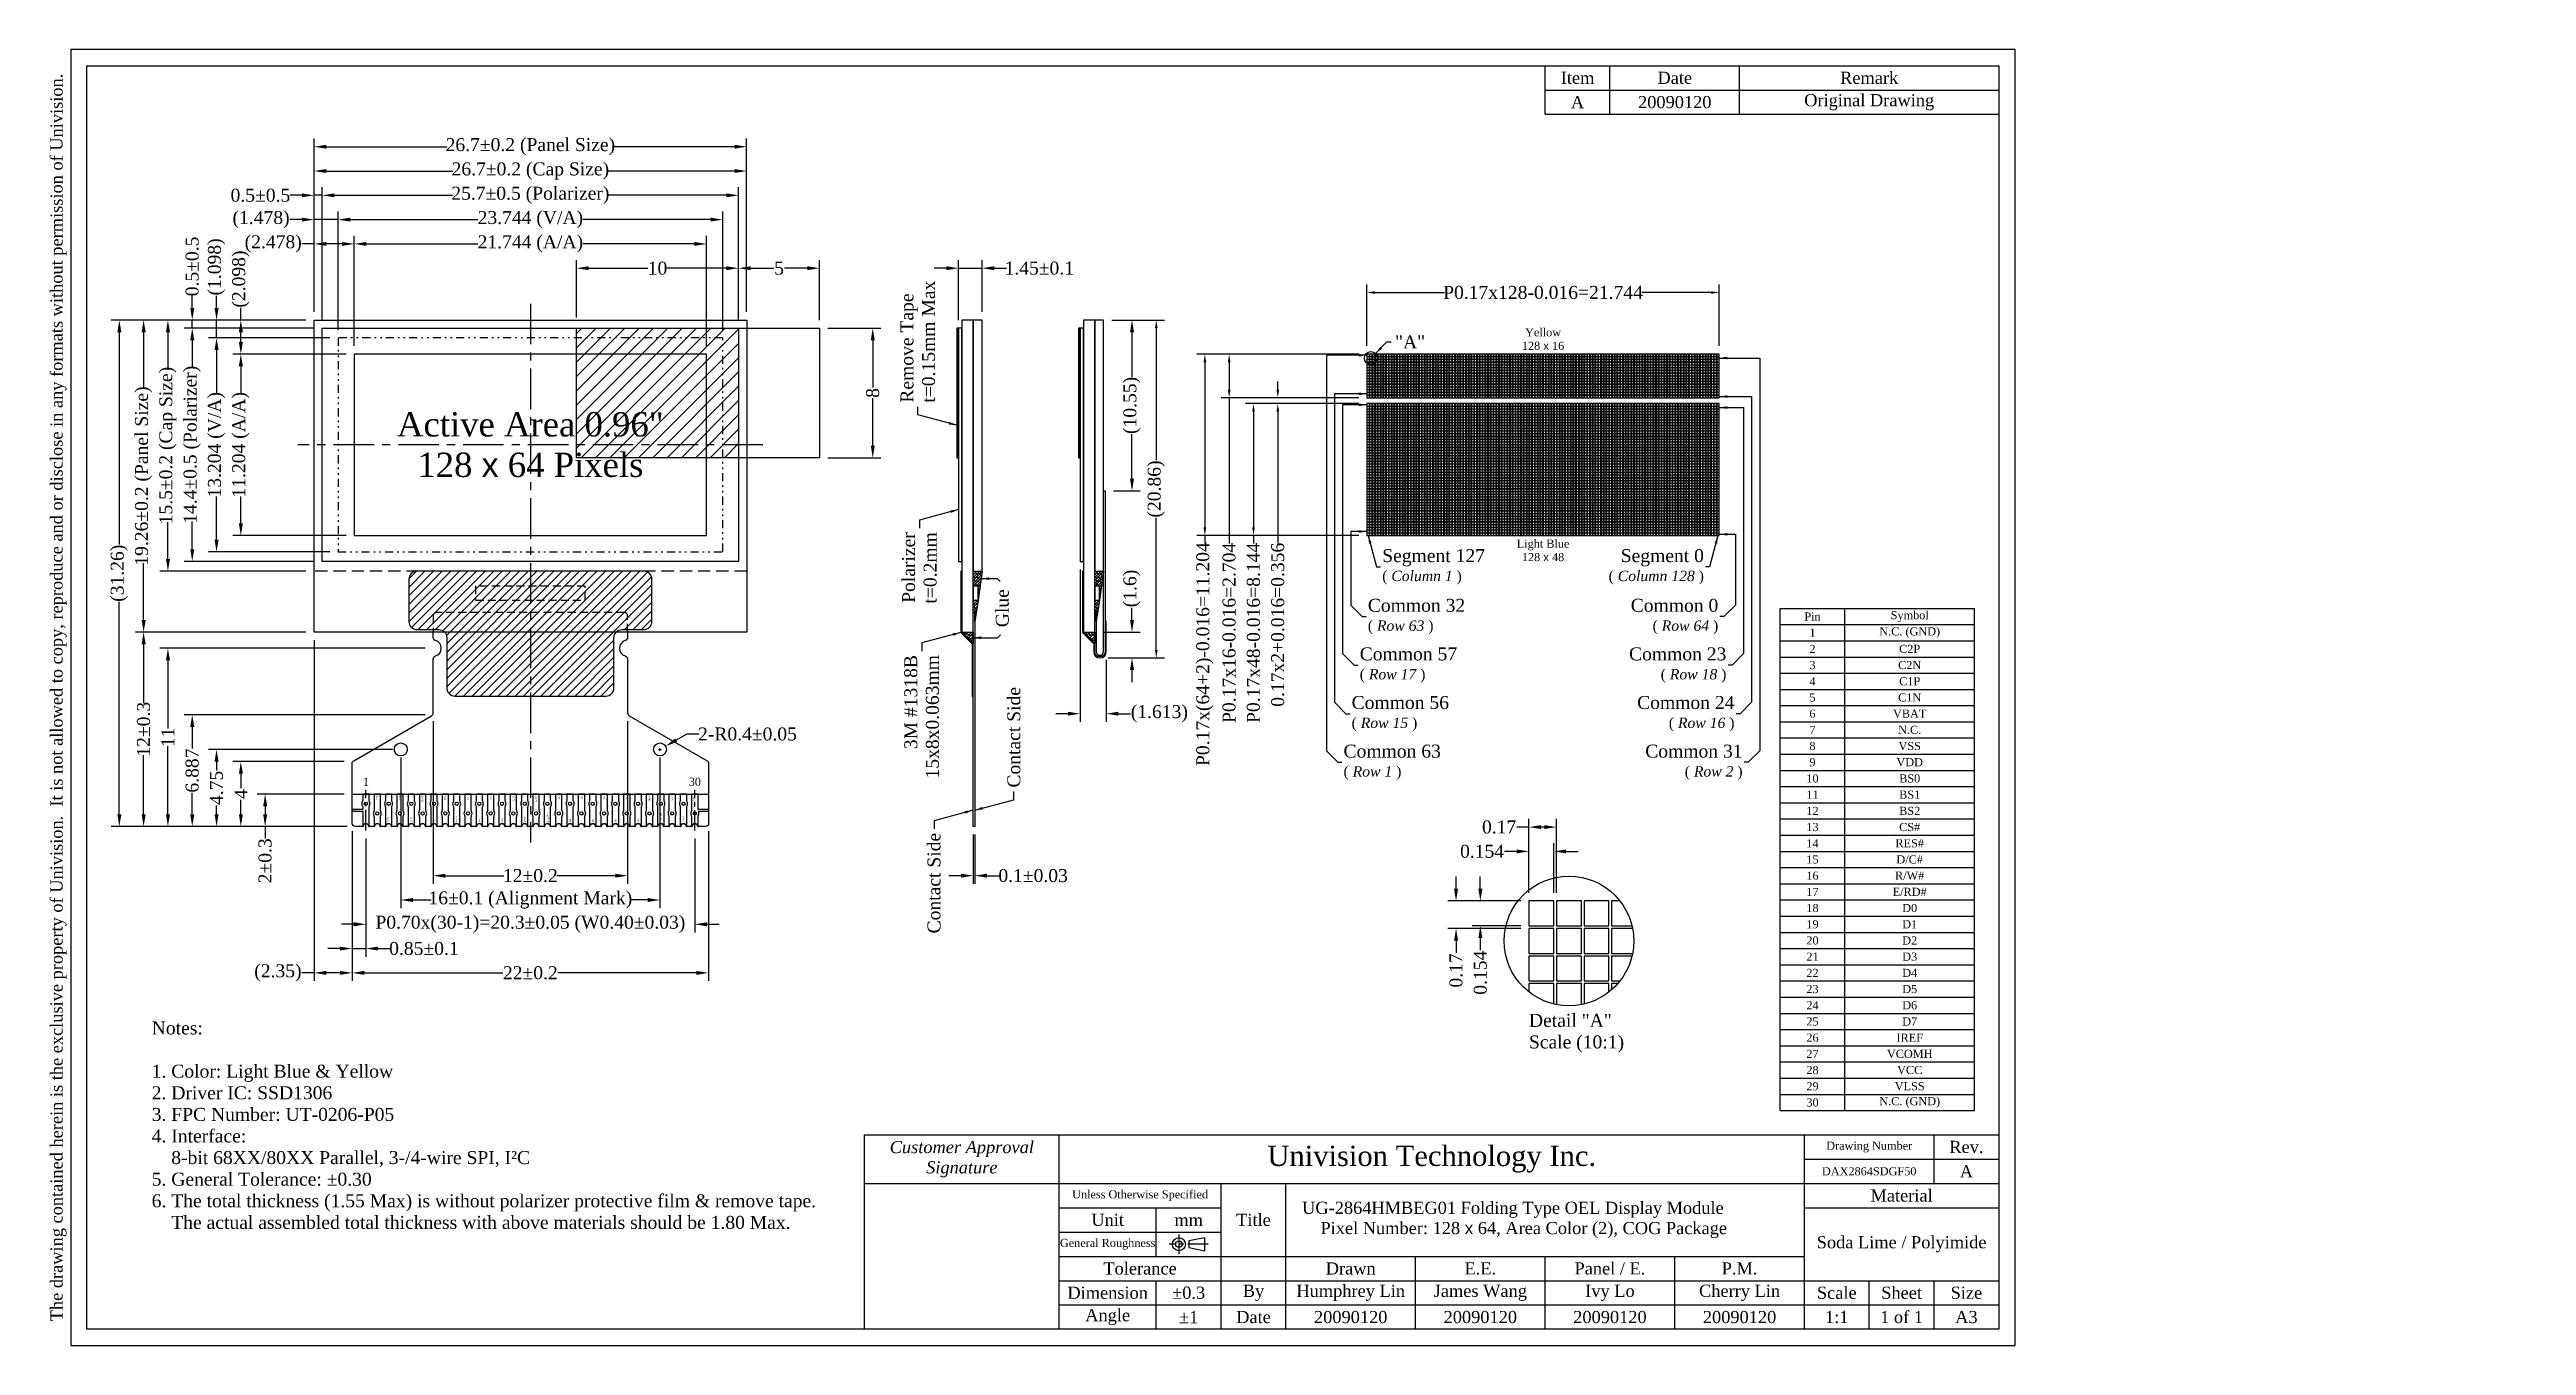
# Model space of a CAD drawing. Extents: x -1 to 152, y 0 to 80.
import ezdxf

# ---------------------------------------------------------------- set-up
doc = ezdxf.new("R2010")
doc.units = 0
doc.header["$MEASUREMENT"] = 0
for name, pattern in [('CENTER', [2, 1.25, -0.25, 0.25, -0.25]), ('DASHED', [0.75, 0.5, -0.25]), ('DIVIDE', [1.25, 0.5, -0.25, 0, -0.25, 0, -0.25])]:
    doc.linetypes.add(name, pattern=pattern)
for name, color, linetype in [('Center', 1, 'CENTER'), ('Dimension', 7, 'Continuous'), ('Driver IC', 8, 'Continuous'), ('FPC', 30, 'Continuous'), ('Frame', 7, 'Continuous'), ('Index', 7, 'Continuous'), ('Pixel', 4, 'Continuous'), ('Tape', 6, 'Continuous')]:
    doc.layers.add(name, color=color, linetype=linetype)
doc.styles.get("Standard").update_dxf_attribs({"font": 'TIMES.TTF'})
doc.dimstyles.get("Standard").update_dxf_attribs({"dimtxt": 0.18, "dimasz": 0.18, "dimexe": 0.18, "dimexo": 0.0625, "dimgap": 0.09, "dimtad": 0, "dimtih": 1, "dimtoh": 1, "dimdec": 4, "dimzin": 0, "dimdsep": 46, "dimtxsty": 'Standard', "dimcen": 0.09, "dimadec": 0, "dimazin": 0, "dimtfac": 1, "dimtdec": 4, "dimtofl": 0, "dimtmove": 0, "dimatfit": 3, "dimfxl": 0, "dimtolj": 1, "dimtzin": 0, "dimarcsym": 0})

msp = doc.modelspace()

# ---------------------------------------------------------------- texts
at = {"char_height": 0.8, "attachment_point": 1}
for s, insert in [('\\A1;', (151.56509, 67.32901)), ('Notes:\\P\\P1. Color: Light Blue & Yellow\\P2. Driver IC: SSD1306\\P3. FPC Number: UT-0206-P05\\P4. Interface:\\P    8-bit 68XX/80XX Parallel, 3-/4-wire SPI, I²C\\P5. General Tolerance: ±0.30\\P6. The total thickness (1.55 Max) is without polarizer protective film & remove tape.\\P    The actual assembled total thickness with above materials should be 1.80 Max.', (5, 20))]:
    msp.add_mtext(s, dxfattribs=dict(at, insert=insert))
at = {"insert": (57.5, 45.5145), "char_height": 0.8, "attachment_point": 5, "rotation": 90}
msp.add_mtext('Glue', dxfattribs=at)
at = {"layer": 'Frame', "color": 4, "insert": (-0.75, 40), "char_height": 0.75, "attachment_point": 5, "rotation": 90}
msp.add_mtext('{\\fTimes New Roman|b0|i0|c0|p18;The drawing contained herein is the exclusive property of Univision.  It is not allowed to copy, reproduce and or disclose in any formats without permission of Univision.}', dxfattribs=at)
at = {"layer": 'Frame'}
for s, insert, char_height, attachment_point in [('{\\fTimes New Roman|b0|i0|c0|p18;Item}', (93, 78.25), 0.75, 5), ('{\\fTimes New Roman|b0|i0|c0|p18;Date}', (99, 78.25), 0.75, 5), ('{\\fTimes New Roman|b0|i0|c0|p18;Remark}', (111, 78.25), 0.75, 5), ('A', (93, 76.75), 0.75, 5), ('20090120', (99, 76.75), 0.75, 5), ('Original Drawing', (111, 76.75), 0.75, 5), ('{\\fTimes New Roman|b0|i0|c0|p18;Pin}', (107.5, 45), 0.5, 5), ('N.C. (GND)', (113.5, 44), 0.5, 5), ('{\\fTimes New Roman|b0|i0|c0|p18;Symbol}', (113.5, 45), 0.5, 5), ('{\\fTimes New Roman|b0|i0|c0|p18;2}', (107.5, 43), 0.5, 5), ('{\\fTimes New Roman|b0|i0|c0|p18;1}', (107.5, 44), 0.5, 5), ('C2P', (113.5, 43), 0.5, 5), ('{\\fTimes New Roman|b0|i0|c0|p18;3}', (107.5, 42), 0.5, 5), ('C2N', (113.5, 42), 0.5, 5), ('{\\fTimes New Roman|b0|i0|c0|p18;4}', (107.5, 41), 0.5, 5), ('{\\fTimes New Roman|b0|i0|c0|p18;5}', (107.5, 40), 0.5, 5), ('C1N', (113.5, 40), 0.5, 5), ('C1P', (113.5, 41), 0.5, 5), ('{\\fTimes New Roman|b0|i0|c0|p18;6}', (107.5, 39), 0.5, 5), ('{\\fTimes New Roman|b0|i0|c0|p18;7}', (107.5, 38), 0.5, 5), ('VBAT', (113.5, 39), 0.5, 5), ('N.C.', (113.5, 38), 0.5, 5), ('{\\fTimes New Roman|b0|i0|c0|p18;8}', (107.5, 37), 0.5, 5), ('VSS', (113.5, 37), 0.5, 5), ('10', (107.5, 35), 0.5, 5), ('9', (107.5, 36), 0.5, 5), ('VDD', (113.5, 36), 0.5, 5), ('BS0', (113.5, 35), 0.5, 5), ('11', (107.5, 34), 0.5, 5), ('BS1', (113.5, 34), 0.5, 5), ('12', (107.5, 33), 0.5, 5), ('13', (107.5, 32), 0.5, 5), ('BS2', (113.5, 33), 0.5, 5), ('CS#', (113.5, 32), 0.5, 5), ('14', (107.5, 31), 0.5, 5), ('RES#', (113.5, 31), 0.5, 5), ('15', (107.5, 30), 0.5, 5), ('16', (107.5, 29), 0.5, 5), ('R/W#', (113.5, 29), 0.5, 5), ('D/C#', (113.5, 30), 0.5, 5), ('17', (107.5, 28), 0.5, 5), ('E/RD#', (113.5, 28), 0.5, 5), ('18', (107.5, 27), 0.5, 5), ('19', (107.5, 26), 0.5, 5), ('D0', (113.5, 27), 0.5, 5), ('D1', (113.5, 26), 0.5, 5), ('20', (107.5, 25), 0.5, 5), ('D2', (113.5, 25), 0.5, 5), ('21', (107.5, 24), 0.5, 5), ('22', (107.5, 23), 0.5, 5), ('D3', (113.5, 24), 0.5, 5), ('D4', (113.5, 23), 0.5, 5), ('23', (107.5, 22), 0.5, 5), ('D5', (113.5, 22), 0.5, 5), ('24', (107.5, 21), 0.5, 5), ('25', (107.5, 20), 0.5, 5), ('D6', (113.5, 21), 0.5, 5), ('D7', (113.5, 20), 0.5, 5), ('26', (107.5, 19), 0.5, 5), ('IREF', (113.5, 19), 0.5, 5), ('27', (107.5, 18), 0.5, 5), ('28', (107.5, 17), 0.5, 5), ('VCOMH', (113.5, 18), 0.5, 5), ('VCC', (113.5, 17), 0.5, 5), ('29', (107.5, 16), 0.5, 5), ('N.C. (GND)', (113.5, 15), 0.5, 5), ('VLSS', (113.5, 16), 0.5, 5), ('30', (107.5, 15), 0.5, 5), ('{\\fTimes New Roman|b0|i1|c0|p18;Customer Approval\\PSignature}', (55, 11.5), 0.75, 5), ('{\\fTimes New Roman|b0|i0|c0|p18;Univision Technology Inc.}', (84, 11.5), 1.25, 5), ('{\\fTimes New Roman|b0|i0|c0|p18;Drawing Number}', (111, 12.25), 0.5, 5), ('{\\fTimes New Roman|b0|i0|c0|p18;Rev.}', (117, 12.25), 0.75, 5), ('DAX2864SDGF50', (111, 10.75), 0.5, 5), ('A', (117, 10.75), 0.75, 5), ('{\\fTimes New Roman|b0|i0|c0|p18;Unless Otherwise Specified}', (66, 9.25), 0.5, 5), ('{\\fTimes New Roman|b0|i0|c0|p18;Material}', (113, 9.25), 0.75, 5), ('{\\fTimes New Roman|b0|i0|c0|p18;Unit}', (64, 7.75), 0.75, 5), ('{\\fTimes New Roman|b0|i0|c0|p18;mm}', (69, 7.75), 0.75, 5), ('{\\fTimes New Roman|b0|i0|c0|p18;Title}', (73, 7.75), 0.75, 5), ('UG-2864HMBEG01 Folding Type OEL Display Module\\P    Pixel Number: 128 {\\fArial|b0|i0|c0|p34;x} 64, Area Color (2), COG Package', (76, 7.75), 0.75, 4), ('{\\fTimes New Roman|b0|i0|c0|p18;General Roughness}', (64, 6.25), 0.5, 5), ('Soda Lime / Polyimide', (113, 6.25), 0.75, 5), ('{\\fTimes New Roman|b0|i0|c0|p18;Tolerance}', (66, 4.75), 0.75, 5), ('{\\fTimes New Roman|b0|i0|c0|p18;Drawn}', (79, 4.75), 0.75, 5), ('E.E.', (87, 4.75), 0.75, 5), ('Panel / E.', (95, 4.75), 0.75, 5), ('P.M.', (103, 4.75), 0.75, 5), ('{\\fTimes New Roman|b0|i0|c0|p18;Dimension}', (64, 3.25), 0.75, 5), ('%%p0.3', (69, 3.25), 0.75, 5), ('{\\fTimes New Roman|b0|i0|c0|p18;By}', (73, 3.25), 0.75, 5), ('Humphrey Lin', (79, 3.25), 0.75, 5), ('James Wang', (87, 3.25), 0.75, 5), ('Ivy Lo', (95, 3.25), 0.75, 5), ('Cherry Lin', (103, 3.25), 0.75, 5), ('{\\fTimes New Roman|b0|i0|c0|p18;Scale}', (109, 3.25), 0.75, 5), ('{\\fTimes New Roman|b0|i0|c0|p18;Sheet}', (113, 3.25), 0.75, 5), ('{\\fTimes New Roman|b0|i0|c0|p18;Size}', (117, 3.25), 0.75, 5), ('{\\fTimes New Roman|b0|i0|c0|p18;Angle}', (64, 1.75), 0.75, 5), ('%%p1', (69, 1.75), 0.75, 5), ('{\\fTimes New Roman|b0|i0|c0|p18;Date}', (73, 1.75), 0.75, 5), ('20090120', (79, 1.75), 0.75, 5), ('20090120', (87, 1.75), 0.75, 5), ('20090120', (95, 1.75), 0.75, 5), ('20090120', (103, 1.75), 0.75, 5), ('{\\fTimes New Roman|b0|i0|c0|p18;1:1}', (109, 1.75), 0.75, 5), ('{\\fTimes New Roman|b0|i0|c0|p18;1 of 1}', (113, 1.75), 0.75, 5), ('{\\fTimes New Roman|b0|i0|c0|p18;A3}', (117, 1.75), 0.75, 5)]:
    msp.add_mtext(s, dxfattribs=dict(at, insert=insert, char_height=char_height, attachment_point=attachment_point))
at = {"layer": 'Index', "rotation": 90}
for s, insert, char_height, attachment_point in [('Remove Tape\\Pt=0.15mm Max', (52.28519, 58.19905), 0.8, 4), ('Polarizer\\Pt=0.2mm', (52.38519, 50.20495), 0.8, 6), ('3M #1318B\\P15x8x0.063mm', (52.52219, 42.61886), 0.8, 6), ('{\\fTimes New Roman|b0|i0|c0|p18;Contact Side}', (58.21481, 34.43903), 0.8, 4), ('C2P', (18.922, 33.942), 0.1, 6), ('C1P', (20.322, 33.942), 0.1, 6), ('VBAT', (21.722, 33.942), 0.1, 6), ('VSS', (23.122, 33.942), 0.1, 6), ('BS0', (24.522, 33.942), 0.1, 6), ('BS2', (25.922, 33.942), 0.1, 6), ('RES#', (27.322, 33.942), 0.1, 6), ('R/W#', (28.722, 33.942), 0.1, 6), ('D0', (30.122, 33.942), 0.1, 6), ('D2', (31.522, 33.942), 0.1, 6), ('D4', (32.922, 33.942), 0.1, 6), ('D6', (34.322, 33.942), 0.1, 6), ('IREF', (35.722, 33.942), 0.1, 6), ('VCC', (37.122, 33.942), 0.1, 6), ('N.C. (GND)', (38.522, 33.942), 0.1, 6), ('N.C. (GND)', (18.222, 32.317), 0.1, 4), ('C2N', (19.622, 32.317), 0.1, 4), ('C1N', (21.022, 32.317), 0.1, 4), ('N.C.', (22.422, 32.317), 0.1, 4), ('VDD', (23.822, 32.317), 0.1, 4), ('BS1', (25.222, 32.317), 0.1, 4), ('CS#', (26.622, 32.317), 0.1, 4), ('D/C#', (28.022, 32.317), 0.1, 4), ('E/RD#', (29.422, 32.317), 0.1, 4), ('D1', (30.822, 32.317), 0.1, 4), ('D3', (32.222, 32.317), 0.1, 4), ('D5', (33.622, 32.317), 0.1, 4), ('D7', (35.022, 32.317), 0.1, 4), ('VCOMH', (36.422, 32.317), 0.1, 4), ('VLSS', (37.822, 32.317), 0.1, 4), ('{\\fTimes New Roman|b0|i0|c0|p18;Contact Side}', (53.28519, 31.64497), 0.8, 6)]:
    msp.add_mtext(s, dxfattribs=dict(at, insert=insert, char_height=char_height, attachment_point=attachment_point))
at = {"layer": 'Index'}
for s, insert, char_height, attachment_point in [('Yellow\\P128 {\\fArial|b0|i0|c0|p34;x} 16', (90.872, 61.454), 0.5, 8), ('"A"', (81.73695, 61.94695), 0.8, 4), ('Active Area 0.96"\\P128 {\\fArial|b0|i0|c0|p34;x} 64 Pixels', (28.372, 55.602), 1.5, 5), ('Light Blue\\P128 {\\fArial|b0|i0|c0|p34;x} 48', (90.872, 49.75), 0.5, 2), ('{\\fTimes New Roman|b0|i0|c0|p18;1}', (18.222, 34.542), 0.5, 8), ('30', (38.522, 34.542), 0.5, 8), ('Detail "A"\\PScale (10:1)', (90, 20.47), 0.8, 1)]:
    msp.add_mtext(s, dxfattribs=dict(at, insert=insert, char_height=char_height, attachment_point=attachment_point))
at = {"layer": 'Index', "color": 5, "char_height": 0.25}
for s, insert, attachment_point in [('{\\H3.2x;Segment 127\\P\\H0.8x;( \\fTimes New Roman|b0|i1|c0|p18;Column 1\\fTimes New Roman|b0|i0|c0|p18; )}', (80.94464, 48.06815), 4), ('{\\H3.2x;Segment 0\\P\\H0.8x;( \\fTimes New Roman|b0|i1|c0|p18;Column 128\\fTimes New Roman|b0|i0|c0|p18; )}', (100.79936, 48.06815), 6), ('{\\H3.2x;Common 32\\P\\H0.8x;( \\fTimes New Roman|b0|i1|c0|p18;Row 63\\fTimes New Roman|b0|i0|c0|p18; )}', (80.05711, 45), 4), ('{\\H3.2x;Common 0\\P\\H0.8x;( \\fTimes New Roman|b0|i1|c0|p18;Row 64\\fTimes New Roman|b0|i0|c0|p18; )}', (101.68689, 45), 6), ('{\\H3.2x;Common 57\\P\\H0.8x;( \\fTimes New Roman|b0|i1|c0|p18;Row 17\\fTimes New Roman|b0|i0|c0|p18; )}', (79.55711, 42), 4), ('{\\H3.2x;Common 23\\P\\H0.8x;( \\fTimes New Roman|b0|i1|c0|p18;Row 18\\fTimes New Roman|b0|i0|c0|p18; )}', (102.18689, 42), 6), ('{\\H3.2x;Common 56\\P\\H0.8x;( \\fTimes New Roman|b0|i1|c0|p18;Row 15\\fTimes New Roman|b0|i0|c0|p18; )}', (79.05711, 39), 4), ('{\\H3.2x;Common 24\\P\\H0.8x;( \\fTimes New Roman|b0|i1|c0|p18;Row 16\\fTimes New Roman|b0|i0|c0|p18; )}', (102.68689, 39), 6), ('{\\H3.2x;Common 63\\P\\H0.8x;( \\fTimes New Roman|b0|i1|c0|p18;Row 1\\fTimes New Roman|b0|i0|c0|p18; )}', (78.55711, 36), 4), ('{\\H3.2x;Common 31\\P\\H0.8x;( \\fTimes New Roman|b0|i1|c0|p18;Row 2\\fTimes New Roman|b0|i0|c0|p18; )}', (103.18689, 36), 6)]:
    msp.add_mtext(s, dxfattribs=dict(at, insert=insert, attachment_point=attachment_point))

# ---------------------------------------------------------------- blocks, each defined once
blk = doc.blocks.new('*D0')
at = {"layer": 'Defpoints', "color": 0}
for p in [(17.5, 68), (17.5, 61.2), (39.24, 61.2)]:
    blk.add_point(p, dxfattribs=at)
at = {"layer": 'Dimension', "color": 0, "lineweight": -2}
for p, q in [((17.5, 61.7), (17.5, 68.5)), ((18.25, 68), (25.13, 68)), ((38.49, 68), (31.62, 68)), ((39.24, 61.7), (39.24, 68.5))]:
    blk.add_line(p, q, dxfattribs=at)
at = {"layer": 'Dimension', "color": 0}
for points in [[(18.25, 68.12), (18.25, 67.88), (17.5, 68)], [(38.49, 68.12), (38.49, 67.88), (39.24, 68)]]:
    blk.add_solid(points, dxfattribs=at)
at = {"layer": 'Dimension', "color": 0, "insert": (28.37, 68), "char_height": 0.8, "attachment_point": 5}
blk.add_mtext('\\A1;21.744 (A/A)', dxfattribs=at)
blk = doc.blocks.new('*D1')
at = {"layer": 'Defpoints', "color": 0}
for p in [(17.5, 61.2), (10.5, 50), (17.5, 50)]:
    blk.add_point(p, dxfattribs=at)
at = {"layer": 'Dimension', "color": 0, "lineweight": -2}
for p, q in [((17, 61.2), (10, 61.2)), ((10.5, 60.45), (10.5, 58.79)), ((10.5, 50.75), (10.5, 52.41)), ((17, 50), (10, 50))]:
    blk.add_line(p, q, dxfattribs=at)
at = {"layer": 'Dimension', "color": 0}
for points in [[(10.38, 60.45), (10.63, 60.45), (10.5, 61.2)], [(10.38, 50.75), (10.63, 50.75), (10.5, 50)]]:
    blk.add_solid(points, dxfattribs=at)
at = {"layer": 'Dimension', "color": 0, "insert": (10.5, 55.6), "char_height": 0.8, "attachment_point": 5, "rotation": 90}
blk.add_mtext('\\A1;11.204 (A/A)', dxfattribs=at)
blk = doc.blocks.new('*D2')
at = {"layer": 'Defpoints', "color": 0}
for p in [(10.5, 63.3), (15.02, 63.3), (17.5, 61.2)]:
    blk.add_point(p, dxfattribs=at)
at = {"layer": 'Dimension', "color": 0, "lineweight": -2}
for p, q in [((14.52, 63.3), (10, 63.3)), ((10.5, 63.3), (10.5, 64.05)), ((17, 61.2), (10, 61.2)), ((10.5, 61.95), (10.5, 62.55))]:
    blk.add_line(p, q, dxfattribs=at)
at = {"layer": 'Dimension', "color": 0}
for points in [[(10.38, 62.55), (10.63, 62.55), (10.5, 63.3)], [(10.38, 61.95), (10.63, 61.95), (10.5, 61.2)]]:
    blk.add_solid(points, dxfattribs=at)
at = {"layer": 'Dimension', "color": 0, "insert": (10.5, 65.83), "char_height": 0.8, "attachment_point": 5, "rotation": 90}
blk.add_mtext('\\A1;(2.098)', dxfattribs=at)
blk = doc.blocks.new('*D3')
at = {"layer": 'Defpoints', "color": 0}
for p in [(15.02, 68), (15.02, 63.3), (17.5, 61.2)]:
    blk.add_point(p, dxfattribs=at)
at = {"layer": 'Dimension', "color": 0, "lineweight": -2}
for p, q in [((15.02, 68), (14.27, 68)), ((15.02, 63.8), (15.02, 68.5)), ((16.75, 68), (15.77, 68)), ((17.5, 61.7), (17.5, 68.5))]:
    blk.add_line(p, q, dxfattribs=at)
at = {"layer": 'Dimension', "color": 0}
for points in [[(15.77, 68.12), (15.77, 67.88), (15.02, 68)], [(16.75, 68.12), (16.75, 67.88), (17.5, 68)]]:
    blk.add_solid(points, dxfattribs=at)
at = {"layer": 'Dimension', "color": 0, "insert": (12.5, 68), "char_height": 0.8, "attachment_point": 5}
blk.add_mtext('\\A1;(2.478)', dxfattribs=at)
blk = doc.blocks.new('*D4')
at = {"layer": 'Defpoints', "color": 0}
for p in [(15.02, 72.5), (15.02, 63.3), (41.72, 63.3)]:
    blk.add_point(p, dxfattribs=at)
at = {"layer": 'Dimension', "color": 0, "lineweight": -2}
for p, q in [((15.02, 63.8), (15.02, 73)), ((15.77, 72.5), (23.58, 72.5)), ((40.97, 72.5), (33.16, 72.5)), ((41.72, 63.8), (41.72, 73))]:
    blk.add_line(p, q, dxfattribs=at)
at = {"layer": 'Dimension', "color": 0}
for points in [[(15.77, 72.62), (15.77, 72.38), (15.02, 72.5)], [(40.97, 72.62), (40.97, 72.38), (41.72, 72.5)]]:
    blk.add_solid(points, dxfattribs=at)
at = {"layer": 'Dimension', "color": 0, "insert": (28.37, 72.5), "char_height": 0.8, "attachment_point": 5}
blk.add_mtext('\\A1;26.7±0.2 (Cap Size)', dxfattribs=at)
blk = doc.blocks.new('*D5')
at = {"layer": 'Defpoints', "color": 0}
for p in [(15.02, 63.3), (6, 47.8), (15.02, 47.8)]:
    blk.add_point(p, dxfattribs=at)
at = {"layer": 'Dimension', "color": 0, "lineweight": -2}
for p, q in [((14.52, 63.3), (5.5, 63.3)), ((6, 62.55), (6, 60.28)), ((6, 48.55), (6, 50.82)), ((14.52, 47.8), (5.5, 47.8))]:
    blk.add_line(p, q, dxfattribs=at)
at = {"layer": 'Dimension', "color": 0}
for points in [[(5.88, 62.55), (6.13, 62.55), (6, 63.3)], [(5.88, 48.55), (6.13, 48.55), (6, 47.8)]]:
    blk.add_solid(points, dxfattribs=at)
at = {"layer": 'Dimension', "color": 0, "insert": (6, 55.55), "char_height": 0.8, "attachment_point": 5, "rotation": 90}
blk.add_mtext('\\A1;15.5±0.2 (Cap Size)', dxfattribs=at)
blk = doc.blocks.new('*D6')
at = {"layer": 'Defpoints', "color": 0}
for p in [(4.5, 63.3), (15.02, 63.3), (15.02, 44.04)]:
    blk.add_point(p, dxfattribs=at)
at = {"layer": 'Dimension', "color": 0, "lineweight": -2}
for p, q in [((14.52, 63.3), (4, 63.3)), ((4.5, 62.55), (4.5, 59.06)), ((4.5, 44.79), (4.5, 48.29)), ((14.52, 44.04), (4, 44.04))]:
    blk.add_line(p, q, dxfattribs=at)
at = {"layer": 'Dimension', "color": 0}
for points in [[(4.38, 62.55), (4.63, 62.55), (4.5, 63.3)], [(4.38, 44.79), (4.63, 44.79), (4.5, 44.04)]]:
    blk.add_solid(points, dxfattribs=at)
at = {"layer": 'Dimension', "color": 0, "insert": (4.5, 53.67), "char_height": 0.8, "attachment_point": 5, "rotation": 90}
blk.add_mtext('\\A1;19.26±0.2 (Panel Size)', dxfattribs=at)
blk = doc.blocks.new('*D10')
at = {"layer": 'Defpoints', "color": 0}
for p in [(56.25, 66.5), (54.8, 62.8), (56.25, 63.3)]:
    blk.add_point(p, dxfattribs=at)
at = {"layer": 'Dimension', "color": 0, "lineweight": -2}
for p, q in [((54.05, 66.5), (53.3, 66.5)), ((54.8, 63.3), (54.8, 67)), ((54.8, 66.5), (56.25, 66.5)), ((56.25, 63.8), (56.25, 67)), ((57, 66.5), (57.75, 66.5))]:
    blk.add_line(p, q, dxfattribs=at)
at = {"layer": 'Dimension', "color": 0}
for points in [[(54.05, 66.62), (54.05, 66.38), (54.8, 66.5)], [(57, 66.62), (57, 66.38), (56.25, 66.5)]]:
    blk.add_solid(points, dxfattribs=at)
at = {"layer": 'Dimension', "color": 0, "insert": (59.78, 66.5), "char_height": 0.8, "attachment_point": 5}
blk.add_mtext('\\A1;1.45±0.1', dxfattribs=at)
blk = doc.blocks.new('*D7')
at = {"layer": 'Defpoints', "color": 0}
for p in [(46.22, 66.5), (41.22, 62.8), (46.22, 62.8)]:
    blk.add_point(p, dxfattribs=at)
at = {"layer": 'Dimension', "color": 0, "lineweight": -2}
for p, q in [((41.22, 63.3), (41.22, 67)), ((41.97, 66.5), (43.39, 66.5)), ((45.47, 66.5), (44.05, 66.5)), ((46.22, 63.3), (46.22, 67))]:
    blk.add_line(p, q, dxfattribs=at)
at = {"layer": 'Dimension', "color": 0}
for points in [[(41.97, 66.62), (41.97, 66.38), (41.22, 66.5)], [(45.47, 66.62), (45.47, 66.38), (46.22, 66.5)]]:
    blk.add_solid(points, dxfattribs=at)
at = {"layer": 'Dimension', "color": 0, "insert": (43.72, 66.5), "char_height": 0.8, "attachment_point": 5}
blk.add_mtext('\\A1;5', dxfattribs=at)
blk = doc.blocks.new('*D8')
at = {"layer": 'Defpoints', "color": 0}
for p in [(41.22, 66.5), (31.22, 62.96), (41.22, 62.8)]:
    blk.add_point(p, dxfattribs=at)
at = {"layer": 'Dimension', "color": 0, "lineweight": -2}
for p, q in [((31.22, 63.46), (31.22, 67)), ((31.97, 66.5), (35.62, 66.5)), ((40.47, 66.5), (36.82, 66.5)), ((41.22, 63.3), (41.22, 67))]:
    blk.add_line(p, q, dxfattribs=at)
at = {"layer": 'Dimension', "color": 0}
for points in [[(31.97, 66.62), (31.97, 66.38), (31.22, 66.5)], [(40.47, 66.62), (40.47, 66.38), (41.22, 66.5)]]:
    blk.add_solid(points, dxfattribs=at)
at = {"layer": 'Dimension', "color": 0, "insert": (36.22, 66.5), "char_height": 0.8, "attachment_point": 5}
blk.add_mtext('\\A1;10', dxfattribs=at)
blk = doc.blocks.new('*D9')
at = {"layer": 'Defpoints', "color": 0}
for p in [(46.22, 62.8), (49.5, 62.8), (46.22, 54.8)]:
    blk.add_point(p, dxfattribs=at)
at = {"layer": 'Dimension', "color": 0, "lineweight": -2}
for p, q in [((46.72, 62.8), (50, 62.8)), ((49.5, 62.05), (49.5, 59.13)), ((49.5, 55.55), (49.5, 58.48)), ((46.72, 54.8), (50, 54.8))]:
    blk.add_line(p, q, dxfattribs=at)
at = {"layer": 'Dimension', "color": 0}
for points in [[(49.38, 62.05), (49.63, 62.05), (49.5, 62.8)], [(49.38, 55.55), (49.63, 55.55), (49.5, 54.8)]]:
    blk.add_solid(points, dxfattribs=at)
at = {"layer": 'Dimension', "color": 0, "insert": (49.5, 58.8), "char_height": 0.8, "attachment_point": 5, "rotation": 90}
blk.add_mtext('\\A1;8', dxfattribs=at)
blk = doc.blocks.new('*D11')
at = {"layer": 'Defpoints', "color": 0}
for p in [(16.5, 69.5), (16.5, 62.2), (40.24, 62.2)]:
    blk.add_point(p, dxfattribs=at)
at = {"layer": 'Dimension', "color": 0, "lineweight": -2}
for p, q in [((16.5, 62.7), (16.5, 70)), ((17.25, 69.5), (25.13, 69.5)), ((39.49, 69.5), (31.62, 69.5)), ((40.24, 62.7), (40.24, 70))]:
    blk.add_line(p, q, dxfattribs=at)
at = {"layer": 'Dimension', "color": 0}
for points in [[(17.25, 69.62), (17.25, 69.38), (16.5, 69.5)], [(39.49, 69.62), (39.49, 69.38), (40.24, 69.5)]]:
    blk.add_solid(points, dxfattribs=at)
at = {"layer": 'Dimension', "color": 0, "insert": (28.37, 69.5), "char_height": 0.8, "attachment_point": 5}
blk.add_mtext('\\A1;23.744 (V/A)', dxfattribs=at)
blk = doc.blocks.new('*D12')
at = {"layer": 'Defpoints', "color": 0}
for p in [(15.02, 69.5), (15.02, 63.3), (16.5, 62.2)]:
    blk.add_point(p, dxfattribs=at)
at = {"layer": 'Dimension', "color": 0, "lineweight": -2}
for p, q in [((14.27, 69.5), (13.52, 69.5)), ((15.02, 63.8), (15.02, 70)), ((16.5, 69.5), (15.02, 69.5)), ((16.5, 62.7), (16.5, 70)), ((17.25, 69.5), (18, 69.5))]:
    blk.add_line(p, q, dxfattribs=at)
at = {"layer": 'Dimension', "color": 0}
for points in [[(14.27, 69.62), (14.27, 69.38), (15.02, 69.5)], [(17.25, 69.62), (17.25, 69.38), (16.5, 69.5)]]:
    blk.add_solid(points, dxfattribs=at)
at = {"layer": 'Dimension', "color": 0, "insert": (11.75, 69.5), "char_height": 0.8, "attachment_point": 5}
blk.add_mtext('\\A1;(1.478)', dxfattribs=at)
blk = doc.blocks.new('*D13')
at = {"layer": 'Defpoints', "color": 0}
for p in [(15.52, 71), (15.52, 62.8), (41.22, 62.8)]:
    blk.add_point(p, dxfattribs=at)
at = {"layer": 'Dimension', "color": 0, "lineweight": -2}
for p, q in [((15.52, 63.3), (15.52, 71.5)), ((16.27, 71), (23.57, 71)), ((40.47, 71), (33.18, 71)), ((41.22, 63.3), (41.22, 71.5))]:
    blk.add_line(p, q, dxfattribs=at)
at = {"layer": 'Dimension', "color": 0}
for points in [[(16.27, 71.12), (16.27, 70.88), (15.52, 71)], [(40.47, 71.12), (40.47, 70.88), (41.22, 71)]]:
    blk.add_solid(points, dxfattribs=at)
at = {"layer": 'Dimension', "color": 0, "insert": (28.37, 71), "char_height": 0.8, "attachment_point": 5}
blk.add_mtext('\\A1;25.7±0.5 (Polarizer)', dxfattribs=at)
blk = doc.blocks.new('*D14')
at = {"layer": 'Defpoints', "color": 0}
for p in [(15.02, 71), (15.02, 63.3), (15.52, 62.8)]:
    blk.add_point(p, dxfattribs=at)
at = {"layer": 'Dimension', "color": 0, "lineweight": -2}
for p, q in [((14.27, 71), (13.52, 71)), ((15.02, 63.8), (15.02, 71.5)), ((15.52, 71), (15.02, 71)), ((15.52, 63.3), (15.52, 71.5)), ((16.27, 71), (17.02, 71))]:
    blk.add_line(p, q, dxfattribs=at)
at = {"layer": 'Dimension', "color": 0}
for points in [[(14.27, 71.12), (14.27, 70.88), (15.02, 71)], [(16.27, 71.12), (16.27, 70.88), (15.52, 71)]]:
    blk.add_solid(points, dxfattribs=at)
at = {"layer": 'Dimension', "color": 0, "insert": (11.71, 71), "char_height": 0.8, "attachment_point": 5}
blk.add_mtext('\\A1;0.5±0.5', dxfattribs=at)
blk = doc.blocks.new('*D15')
at = {"layer": 'Defpoints', "color": 0}
for p in [(15.02, 74), (15.02, 63.3), (41.72, 63.3)]:
    blk.add_point(p, dxfattribs=at)
at = {"layer": 'Dimension', "color": 0, "lineweight": -2}
for p, q in [((15.02, 63.8), (15.02, 74.5)), ((15.77, 74), (23.22, 74)), ((40.97, 74), (33.52, 74)), ((41.72, 63.8), (41.72, 74.5))]:
    blk.add_line(p, q, dxfattribs=at)
at = {"layer": 'Dimension', "color": 0}
for points in [[(15.77, 74.12), (15.77, 73.88), (15.02, 74)], [(40.97, 74.12), (40.97, 73.88), (41.72, 74)]]:
    blk.add_solid(points, dxfattribs=at)
at = {"layer": 'Dimension', "color": 0, "insert": (28.37, 74), "char_height": 0.8, "attachment_point": 5}
blk.add_mtext('\\A1;26.7±0.2 (Panel Size)', dxfattribs=at)
blk = doc.blocks.new('*D16')
at = {"layer": 'Defpoints', "color": 0}
for p in [(9, 62.2), (16.5, 62.2), (16.5, 49)]:
    blk.add_point(p, dxfattribs=at)
at = {"layer": 'Dimension', "color": 0, "lineweight": -2}
for p, q in [((16, 62.2), (8.5, 62.2)), ((9, 61.45), (9, 58.79)), ((9, 49.75), (9, 52.41)), ((16, 49), (8.5, 49))]:
    blk.add_line(p, q, dxfattribs=at)
at = {"layer": 'Dimension', "color": 0}
for points in [[(8.88, 61.45), (9.13, 61.45), (9, 62.2)], [(8.88, 49.75), (9.13, 49.75), (9, 49)]]:
    blk.add_solid(points, dxfattribs=at)
at = {"layer": 'Dimension', "color": 0, "insert": (9, 55.6), "char_height": 0.8, "attachment_point": 5, "rotation": 90}
blk.add_mtext('\\A1;13.204 (V/A)', dxfattribs=at)
blk = doc.blocks.new('*D17')
at = {"layer": 'Defpoints', "color": 0}
for p in [(9, 63.3), (15.02, 63.3), (16.5, 62.2)]:
    blk.add_point(p, dxfattribs=at)
at = {"layer": 'Dimension', "color": 0, "lineweight": -2}
for p, q in [((9, 64.05), (9, 64.8)), ((14.52, 63.3), (8.5, 63.3)), ((9, 62.2), (9, 63.3)), ((16, 62.2), (8.5, 62.2)), ((9, 61.45), (9, 60.7))]:
    blk.add_line(p, q, dxfattribs=at)
at = {"layer": 'Dimension', "color": 0}
for points in [[(8.88, 64.05), (9.13, 64.05), (9, 63.3)], [(8.88, 61.45), (9.13, 61.45), (9, 62.2)]]:
    blk.add_solid(points, dxfattribs=at)
at = {"layer": 'Dimension', "color": 0, "insert": (9, 66.58), "char_height": 0.8, "attachment_point": 5, "rotation": 90}
blk.add_mtext('\\A1;(1.098)', dxfattribs=at)
blk = doc.blocks.new('*D18')
at = {"layer": 'Defpoints', "color": 0}
for p in [(7.5, 62.8), (15.52, 62.8), (15.52, 48.4)]:
    blk.add_point(p, dxfattribs=at)
at = {"layer": 'Dimension', "color": 0, "lineweight": -2}
for p, q in [((15.02, 62.8), (7, 62.8)), ((7.5, 62.05), (7.5, 60.35)), ((7.5, 49.15), (7.5, 50.86)), ((15.02, 48.4), (7, 48.4))]:
    blk.add_line(p, q, dxfattribs=at)
at = {"layer": 'Dimension', "color": 0}
for points in [[(7.38, 62.05), (7.63, 62.05), (7.5, 62.8)], [(7.38, 49.15), (7.63, 49.15), (7.5, 48.4)]]:
    blk.add_solid(points, dxfattribs=at)
at = {"layer": 'Dimension', "color": 0, "insert": (7.5, 55.6), "char_height": 0.8, "attachment_point": 5, "rotation": 90}
blk.add_mtext('\\A1;14.4±0.5 (Polarizer)', dxfattribs=at)
blk = doc.blocks.new('*D19')
at = {"layer": 'Defpoints', "color": 0}
for p in [(7.5, 63.3), (15.02, 63.3), (15.52, 62.8)]:
    blk.add_point(p, dxfattribs=at)
at = {"layer": 'Dimension', "color": 0, "lineweight": -2}
for p, q in [((7.5, 64.05), (7.5, 64.8)), ((14.52, 63.3), (7, 63.3)), ((15.02, 62.8), (7, 62.8)), ((7.5, 62.8), (7.5, 63.3)), ((7.5, 62.05), (7.5, 61.3))]:
    blk.add_line(p, q, dxfattribs=at)
at = {"layer": 'Dimension', "color": 0}
for points in [[(7.38, 64.05), (7.63, 64.05), (7.5, 63.3)], [(7.38, 62.05), (7.63, 62.05), (7.5, 62.8)]]:
    blk.add_solid(points, dxfattribs=at)
at = {"layer": 'Dimension', "color": 0, "insert": (7.5, 66.61), "char_height": 0.8, "attachment_point": 5, "rotation": 90}
blk.add_mtext('\\A1;0.5±0.5', dxfattribs=at)
blk = doc.blocks.new('*D20')
at = {"layer": 'Defpoints', "color": 0}
for p in [(3, 63.3), (15.02, 63.3), (17.57, 32.04)]:
    blk.add_point(p, dxfattribs=at)
at = {"layer": 'Dimension', "color": 0, "lineweight": -2}
for p, q in [((14.52, 63.3), (2.5, 63.3)), ((3, 62.55), (3, 49.45)), ((3, 32.79), (3, 45.9)), ((17.07, 32.04), (2.5, 32.04))]:
    blk.add_line(p, q, dxfattribs=at)
at = {"layer": 'Dimension', "color": 0}
for points in [[(2.88, 62.55), (3.13, 62.55), (3, 63.3)], [(2.88, 32.79), (3.13, 32.79), (3, 32.04)]]:
    blk.add_solid(points, dxfattribs=at)
at = {"layer": 'Dimension', "color": 0, "insert": (3, 47.67), "char_height": 0.8, "attachment_point": 5, "rotation": 90}
blk.add_mtext('\\A1;(31.26)', dxfattribs=at)
blk = doc.blocks.new('*D21')
at = {"layer": 'Defpoints', "color": 0}
for p in [(55.7, 32.04), (55.8, 32.04), (55.8, 29)]:
    blk.add_point(p, dxfattribs=at)
at = {"layer": 'Dimension', "color": 0, "lineweight": -2}
for p, q in [((55.7, 31.54), (55.7, 28.5)), ((55.8, 31.54), (55.8, 28.5)), ((54.95, 29), (54.2, 29)), ((56.55, 29), (57.3, 29))]:
    blk.add_line(p, q, dxfattribs=at)
at = {"layer": 'Dimension', "color": 0}
for points in [[(54.95, 29.12), (54.95, 28.88), (55.7, 29)], [(56.55, 29.12), (56.55, 28.88), (55.8, 29)]]:
    blk.add_solid(points, dxfattribs=at)
at = {"layer": 'Dimension', "color": 0, "insert": (59.4, 29), "char_height": 0.8, "attachment_point": 5}
blk.add_mtext('\\A1;0.1±0.03', dxfattribs=at)
blk = doc.blocks.new('*D22')
at = {"layer": 'Defpoints', "color": 0}
for p in [(101.74, 65), (80, 61.2), (101.74, 61.2)]:
    blk.add_point(p, dxfattribs=at)
at = {"layer": 'Dimension', "color": 0, "lineweight": -2}
for p, q in [((80, 61.7), (80, 65.5)), ((80.5, 65), (84.78, 65)), ((101.24, 65), (96.97, 65)), ((101.74, 61.7), (101.74, 65.5))]:
    blk.add_line(p, q, dxfattribs=at)
at = {"layer": 'Dimension', "color": 0}
for points in [[(80.5, 65.08), (80.5, 64.92), (80, 65)], [(101.24, 65.08), (101.24, 64.92), (101.74, 65)]]:
    blk.add_solid(points, dxfattribs=at)
at = {"layer": 'Dimension', "color": 0, "insert": (90.87, 65), "char_height": 0.8, "attachment_point": 5}
blk.add_mtext('\\A1;P0.17x128-0.016=21.744', dxfattribs=at)
blk = doc.blocks.new('*D24')
at = {"layer": 'Defpoints', "color": 0}
for p in [(90, 30.5), (90, 27.44), (91.54, 27.44)]:
    blk.add_point(p, dxfattribs=at)
at = {"layer": 'Dimension', "color": 0, "lineweight": -2}
for p, q in [((90, 27.94), (90, 31)), ((91.54, 27.94), (91.54, 31)), ((89.25, 30.5), (88.5, 30.5)), ((92.29, 30.5), (93.04, 30.5))]:
    blk.add_line(p, q, dxfattribs=at)
at = {"layer": 'Dimension', "color": 0}
for points in [[(89.25, 30.62), (89.25, 30.38), (90, 30.5)], [(92.29, 30.62), (92.29, 30.38), (91.54, 30.5)]]:
    blk.add_solid(points, dxfattribs=at)
at = {"layer": 'Dimension', "color": 0, "insert": (87.11, 30.5), "char_height": 0.8, "attachment_point": 5}
blk.add_mtext('\\A1;0.154', dxfattribs=at)
blk = doc.blocks.new('*D25')
at = {"layer": 'Defpoints', "color": 0}
for p in [(90, 32), (90, 27.44), (91.7, 27.44)]:
    blk.add_point(p, dxfattribs=at)
at = {"layer": 'Dimension', "color": 0, "lineweight": -2}
for p, q in [((90, 27.94), (90, 32.5)), ((91.7, 27.94), (91.7, 32.5)), ((90, 32), (89.25, 32)), ((90.95, 32), (90.75, 32))]:
    blk.add_line(p, q, dxfattribs=at)
at = {"layer": 'Dimension', "color": 0}
for points in [[(90.75, 32.12), (90.75, 31.88), (90, 32)], [(90.95, 32.12), (90.95, 31.88), (91.7, 32)]]:
    blk.add_solid(points, dxfattribs=at)
at = {"layer": 'Dimension', "color": 0, "insert": (88.16, 32), "char_height": 0.8, "attachment_point": 5}
blk.add_mtext('\\A1;0.17', dxfattribs=at)
blk = doc.blocks.new('*D26')
at = {"layer": 'Defpoints', "color": 0}
for p in [(90, 27.44), (87, 25.9), (90, 25.9)]:
    blk.add_point(p, dxfattribs=at)
at = {"layer": 'Dimension', "color": 0, "lineweight": -2}
for p, q in [((87, 28.19), (87, 28.94)), ((89.5, 27.44), (86.5, 27.44)), ((89.5, 25.9), (86.5, 25.9)), ((87, 25.15), (87, 24.4))]:
    blk.add_line(p, q, dxfattribs=at)
at = {"layer": 'Dimension', "color": 0}
for points in [[(86.88, 28.19), (87.13, 28.19), (87, 27.44)], [(86.88, 25.15), (87.13, 25.15), (87, 25.9)]]:
    blk.add_solid(points, dxfattribs=at)
at = {"layer": 'Dimension', "color": 0, "insert": (87, 23.01), "char_height": 0.8, "attachment_point": 5, "rotation": 90}
blk.add_mtext('\\A1;0.154', dxfattribs=at)
blk = doc.blocks.new('*D27')
at = {"layer": 'Defpoints', "color": 0}
for p in [(90, 27.44), (85.5, 25.74), (90, 25.74)]:
    blk.add_point(p, dxfattribs=at)
at = {"layer": 'Dimension', "color": 0, "lineweight": -2}
for p, q in [((85.5, 28.19), (85.5, 28.94)), ((89.5, 27.44), (85, 27.44)), ((89.5, 25.74), (85, 25.74)), ((85.5, 24.99), (85.5, 24.24))]:
    blk.add_line(p, q, dxfattribs=at)
at = {"layer": 'Dimension', "color": 0}
for points in [[(85.38, 28.19), (85.63, 28.19), (85.5, 27.44)], [(85.38, 24.99), (85.63, 24.99), (85.5, 25.74)]]:
    blk.add_solid(points, dxfattribs=at)
at = {"layer": 'Dimension', "color": 0, "insert": (85.5, 23.15), "char_height": 0.8, "attachment_point": 5, "rotation": 90}
blk.add_mtext('\\A1;0.17', dxfattribs=at)
blk = doc.blocks.new('*D28')
at = {"layer": 'Defpoints', "color": 0}
for p in [(15.02, 44.04), (4.5, 32.04), (17.57, 32.04)]:
    blk.add_point(p, dxfattribs=at)
at = {"layer": 'Dimension', "color": 0, "lineweight": -2}
for p, q in [((14.52, 44.04), (4, 44.04)), ((4.5, 43.29), (4.5, 39.65)), ((4.5, 32.79), (4.5, 36.44)), ((17.07, 32.04), (4, 32.04))]:
    blk.add_line(p, q, dxfattribs=at)
at = {"layer": 'Dimension', "color": 0}
for points in [[(4.38, 43.29), (4.63, 43.29), (4.5, 44.04)], [(4.38, 32.79), (4.63, 32.79), (4.5, 32.04)]]:
    blk.add_solid(points, dxfattribs=at)
at = {"layer": 'Dimension', "color": 0, "insert": (4.5, 38.04), "char_height": 0.8, "attachment_point": 5, "rotation": 90}
blk.add_mtext('\\A1;12±0.3', dxfattribs=at)
blk = doc.blocks.new('*D29')
at = {"layer": 'Defpoints', "color": 0}
for p in [(18.222, 31.792), (38.522, 31.792), (38.522, 26)]:
    blk.add_point(p, dxfattribs=at)
at = {"layer": 'Dimension', "color": 0, "lineweight": -2}
for p, q in [((18.222, 31.292), (18.222, 25.5)), ((38.522, 31.292), (38.522, 25.5)), ((17.472, 26), (16.722, 26)), ((39.272, 26), (40.022, 26))]:
    blk.add_line(p, q, dxfattribs=at)
at = {"layer": 'Dimension', "color": 0}
for points in [[(17.472, 26.125), (17.472, 25.875), (18.222, 26)], [(39.272, 26.125), (39.272, 25.875), (38.522, 26)]]:
    blk.add_solid(points, dxfattribs=at)
at = {"layer": 'Dimension', "color": 0, "insert": (28.372, 26), "char_height": 0.8, "attachment_point": 5}
blk.add_mtext('\\A1;P0.70x(30-1)=20.3±0.05 (W0.40%%p0.03)', dxfattribs=at)
blk = doc.blocks.new('*D30')
at = {"layer": 'Defpoints', "color": 0}
for p in [(17.37, 32.24), (18.22, 31.79), (18.22, 24.5)]:
    blk.add_point(p, dxfattribs=at)
at = {"layer": 'Dimension', "color": 0, "lineweight": -2}
for p, q in [((17.37, 31.74), (17.37, 24)), ((18.22, 31.29), (18.22, 24)), ((16.62, 24.5), (15.87, 24.5)), ((17.37, 24.5), (18.22, 24.5)), ((18.97, 24.5), (19.72, 24.5))]:
    blk.add_line(p, q, dxfattribs=at)
at = {"layer": 'Dimension', "color": 0}
for points in [[(16.62, 24.62), (16.62, 24.38), (17.37, 24.5)], [(18.97, 24.62), (18.97, 24.38), (18.22, 24.5)]]:
    blk.add_solid(points, dxfattribs=at)
at = {"layer": 'Dimension', "color": 0, "insert": (21.8, 24.5), "char_height": 0.8, "attachment_point": 5}
blk.add_mtext('\\A1;0.85±0.1', dxfattribs=at)
blk = doc.blocks.new('*D31')
at = {"layer": 'Defpoints', "color": 0}
for p in [(20.37, 36.79), (36.37, 36.79), (20.37, 27.5)]:
    blk.add_point(p, dxfattribs=at)
at = {"layer": 'Dimension', "color": 0, "lineweight": -2}
for p, q in [((20.37, 36.29), (20.37, 27)), ((36.37, 36.29), (36.37, 27)), ((21.12, 27.5), (22.25, 27.5)), ((35.62, 27.5), (34.5, 27.5))]:
    blk.add_line(p, q, dxfattribs=at)
at = {"layer": 'Dimension', "color": 0}
for points in [[(21.12, 27.62), (21.12, 27.38), (20.37, 27.5)], [(35.62, 27.62), (35.62, 27.38), (36.37, 27.5)]]:
    blk.add_solid(points, dxfattribs=at)
at = {"layer": 'Dimension', "color": 0, "insert": (28.37, 27.5), "char_height": 0.8, "attachment_point": 5}
blk.add_mtext('\\A1;16±0.1 (Alignment Mark)', dxfattribs=at)
blk = doc.blocks.new('*D32')
at = {"layer": 'Defpoints', "color": 0}
for p in [(17.37, 32.24), (39.37, 32.24), (17.37, 23)]:
    blk.add_point(p, dxfattribs=at)
at = {"layer": 'Dimension', "color": 0, "lineweight": -2}
for p, q in [((17.37, 31.74), (17.37, 22.5)), ((39.37, 31.74), (39.37, 22.5)), ((18.12, 23), (26.68, 23)), ((38.62, 23), (30.06, 23))]:
    blk.add_line(p, q, dxfattribs=at)
at = {"layer": 'Dimension', "color": 0}
for points in [[(18.12, 23.12), (18.12, 22.88), (17.37, 23)], [(38.62, 23.12), (38.62, 22.88), (39.37, 23)]]:
    blk.add_solid(points, dxfattribs=at)
at = {"layer": 'Dimension', "color": 0, "insert": (28.37, 23), "char_height": 0.8, "attachment_point": 5}
blk.add_mtext('\\A1;22±0.2', dxfattribs=at)
blk = doc.blocks.new('*D33')
at = {"layer": 'Defpoints', "color": 0}
for p in [(10.5, 36.04), (17.37, 36.04), (17.57, 32.04)]:
    blk.add_point(p, dxfattribs=at)
at = {"layer": 'Dimension', "color": 0, "lineweight": -2}
for p, q in [((16.87, 36.04), (10, 36.04)), ((10.5, 35.29), (10.5, 34.41)), ((10.5, 32.79), (10.5, 33.68)), ((17.07, 32.04), (10, 32.04))]:
    blk.add_line(p, q, dxfattribs=at)
at = {"layer": 'Dimension', "color": 0}
for points in [[(10.38, 35.29), (10.63, 35.29), (10.5, 36.04)], [(10.38, 32.79), (10.63, 32.79), (10.5, 32.04)]]:
    blk.add_solid(points, dxfattribs=at)
at = {"layer": 'Dimension', "color": 0, "insert": (10.5, 34.04), "char_height": 0.8, "attachment_point": 5, "rotation": 90}
blk.add_mtext('\\A1;4', dxfattribs=at)
blk = doc.blocks.new('*D34')
at = {"layer": 'Defpoints', "color": 0}
for p in [(7.5, 38.93), (22.37, 38.93), (17.57, 32.04)]:
    blk.add_point(p, dxfattribs=at)
at = {"layer": 'Dimension', "color": 0, "lineweight": -2}
for p, q in [((21.87, 38.93), (7, 38.93)), ((7.5, 38.18), (7.5, 36.86)), ((7.5, 32.79), (7.5, 34.11)), ((17.07, 32.04), (7, 32.04))]:
    blk.add_line(p, q, dxfattribs=at)
at = {"layer": 'Dimension', "color": 0}
for points in [[(7.38, 38.18), (7.63, 38.18), (7.5, 38.93)], [(7.38, 32.79), (7.63, 32.79), (7.5, 32.04)]]:
    blk.add_solid(points, dxfattribs=at)
at = {"layer": 'Dimension', "color": 0, "insert": (7.5, 35.49), "char_height": 0.8, "attachment_point": 5, "rotation": 90}
blk.add_mtext('\\A1;6.887', dxfattribs=at)
blk = doc.blocks.new('*D35')
at = {"layer": 'Defpoints', "color": 0}
for p in [(6, 43.04), (22.37, 43.04), (17.57, 32.04)]:
    blk.add_point(p, dxfattribs=at)
at = {"layer": 'Dimension', "color": 0, "lineweight": -2}
for p, q in [((21.87, 43.04), (5.5, 43.04)), ((6, 42.29), (6, 38.09)), ((6, 32.79), (6, 36.99)), ((17.07, 32.04), (5.5, 32.04))]:
    blk.add_line(p, q, dxfattribs=at)
at = {"layer": 'Dimension', "color": 0}
for points in [[(5.88, 42.29), (6.13, 42.29), (6, 43.04)], [(5.88, 32.79), (6.13, 32.79), (6, 32.04)]]:
    blk.add_solid(points, dxfattribs=at)
at = {"layer": 'Dimension', "color": 0, "insert": (6, 37.54), "char_height": 0.8, "attachment_point": 5, "rotation": 90}
blk.add_mtext('\\A1;11', dxfattribs=at)
blk = doc.blocks.new('*D36')
at = {"layer": 'Defpoints', "color": 0}
for p in [(63.2, 44.04), (65.5, 44.04), (63.53, 42.44)]:
    blk.add_point(p, dxfattribs=at)
at = {"layer": 'Dimension', "color": 0, "lineweight": -2}
for p, q in [((65.5, 44.79), (65.5, 45.54)), ((63.7, 44.04), (66, 44.04)), ((64.03, 42.44), (66, 42.44)), ((65.5, 41.69), (65.5, 40.94))]:
    blk.add_line(p, q, dxfattribs=at)
at = {"layer": 'Dimension', "color": 0}
for points in [[(65.38, 44.79), (65.63, 44.79), (65.5, 44.04)], [(65.38, 41.69), (65.63, 41.69), (65.5, 42.44)]]:
    blk.add_solid(points, dxfattribs=at)
at = {"layer": 'Dimension', "color": 0, "insert": (65.5, 46.73), "char_height": 0.8, "attachment_point": 5, "rotation": 90}
blk.add_mtext('\\A1;(1.6)', dxfattribs=at)
blk = doc.blocks.new('*D37')
at = {"layer": 'Defpoints', "color": 0}
for p in [(62.3, 48.4), (63.91, 42.83), (63.91, 39)]:
    blk.add_point(p, dxfattribs=at)
at = {"layer": 'Dimension', "color": 0, "lineweight": -2}
for p, q in [((62.3, 47.9), (62.3, 38.5)), ((63.91, 42.33), (63.91, 38.5)), ((61.55, 39), (60.8, 39)), ((64.66, 39), (65.41, 39))]:
    blk.add_line(p, q, dxfattribs=at)
at = {"layer": 'Dimension', "color": 0}
for points in [[(61.55, 39.12), (61.55, 38.88), (62.3, 39)], [(64.66, 39.12), (64.66, 38.88), (63.91, 39)]]:
    blk.add_solid(points, dxfattribs=at)
at = {"layer": 'Dimension', "color": 0, "insert": (67.19, 39), "char_height": 0.8, "attachment_point": 5}
blk.add_mtext('\\A1;(1.613)', dxfattribs=at)
blk = doc.blocks.new('*D38')
at = {"layer": 'Defpoints', "color": 0}
for p in [(63.75, 63.3), (67, 63.3), (63.53, 42.44)]:
    blk.add_point(p, dxfattribs=at)
at = {"layer": 'Dimension', "color": 0, "lineweight": -2}
for p, q in [((64.25, 63.3), (67.5, 63.3)), ((67, 62.8), (67, 54.65)), ((67, 42.94), (67, 51.1)), ((64.03, 42.44), (67.5, 42.44))]:
    blk.add_line(p, q, dxfattribs=at)
at = {"layer": 'Dimension', "color": 0}
for points in [[(66.92, 62.8), (67.08, 62.8), (67, 63.3)], [(66.92, 42.94), (67.08, 42.94), (67, 42.44)]]:
    blk.add_solid(points, dxfattribs=at)
at = {"layer": 'Dimension', "color": 0, "insert": (67, 52.87), "char_height": 0.8, "attachment_point": 5, "rotation": 90}
blk.add_mtext('\\A1;(20.86)', dxfattribs=at)
blk = doc.blocks.new('*D39')
at = {"layer": 'Defpoints', "color": 0}
for p in [(20.37, 36.79), (9, 32.04), (17.57, 32.04)]:
    blk.add_point(p, dxfattribs=at)
at = {"layer": 'Dimension', "color": 0, "lineweight": -2}
for p, q in [((19.87, 36.79), (8.5, 36.79)), ((9, 36.04), (9, 35.5)), ((9, 32.79), (9, 33.33)), ((17.07, 32.04), (8.5, 32.04))]:
    blk.add_line(p, q, dxfattribs=at)
at = {"layer": 'Dimension', "color": 0}
for points in [[(8.88, 36.04), (9.13, 36.04), (9, 36.79)], [(8.88, 32.79), (9.13, 32.79), (9, 32.04)]]:
    blk.add_solid(points, dxfattribs=at)
at = {"layer": 'Dimension', "color": 0, "insert": (9, 34.42), "char_height": 0.8, "attachment_point": 5, "rotation": 90}
blk.add_mtext('\\A1;4.75', dxfattribs=at)
blk = doc.blocks.new('*D40')
at = {"layer": 'Defpoints', "color": 0}
for p in [(63.75, 63.3), (63.85, 52.75), (65.5, 52.75)]:
    blk.add_point(p, dxfattribs=at)
at = {"layer": 'Dimension', "color": 0, "lineweight": -2}
for p, q in [((64.25, 63.3), (66, 63.3)), ((65.5, 62.55), (65.5, 59.8)), ((65.5, 53.5), (65.5, 56.25)), ((64.35, 52.75), (66, 52.75))]:
    blk.add_line(p, q, dxfattribs=at)
at = {"layer": 'Dimension', "color": 0}
for points in [[(65.38, 62.55), (65.63, 62.55), (65.5, 63.3)], [(65.38, 53.5), (65.63, 53.5), (65.5, 52.75)]]:
    blk.add_solid(points, dxfattribs=at)
at = {"layer": 'Dimension', "color": 0, "insert": (65.5, 58.03), "char_height": 0.8, "attachment_point": 5, "rotation": 90}
blk.add_mtext('\\A1;(10.55)', dxfattribs=at)
blk = doc.blocks.new('*D41')
at = {"layer": 'Defpoints', "color": 0}
for p in [(15.02, 44.04), (17.37, 32.24), (15.02, 23)]:
    blk.add_point(p, dxfattribs=at)
at = {"layer": 'Dimension', "color": 0, "lineweight": -2}
for p, q in [((15.02, 43.54), (15.02, 22.5)), ((17.37, 31.74), (17.37, 22.5)), ((15.02, 23), (14.27, 23)), ((16.62, 23), (15.77, 23))]:
    blk.add_line(p, q, dxfattribs=at)
at = {"layer": 'Dimension', "color": 0}
for points in [[(15.77, 23.12), (15.77, 22.88), (15.02, 23)], [(16.62, 23.12), (16.62, 22.88), (17.37, 23)]]:
    blk.add_solid(points, dxfattribs=at)
at = {"layer": 'Dimension', "color": 0, "insert": (12.79, 23), "char_height": 0.8, "attachment_point": 5}
blk.add_mtext('\\A1;(2.35)', dxfattribs=at)
blk = doc.blocks.new('*D48')
at = {"layer": 'Defpoints', "color": 0}
for p in [(17.37, 34.04), (12, 32.04), (17.57, 32.04)]:
    blk.add_point(p, dxfattribs=at)
at = {"layer": 'Dimension', "color": 0, "lineweight": -2}
for p, q in [((16.87, 34.04), (11.5, 34.04)), ((12, 33.29), (12, 32.79)), ((17.07, 32.04), (11.5, 32.04)), ((12, 32.04), (12, 31.29))]:
    blk.add_line(p, q, dxfattribs=at)
at = {"layer": 'Dimension', "color": 0}
for points in [[(11.88, 33.29), (12.13, 33.29), (12, 34.04)], [(11.88, 32.79), (12.13, 32.79), (12, 32.04)]]:
    blk.add_solid(points, dxfattribs=at)
at = {"layer": 'Dimension', "color": 0, "insert": (12, 29.92), "char_height": 0.8, "attachment_point": 5, "rotation": 90}
blk.add_mtext('\\A1;2±0.3', dxfattribs=at)
blk = doc.blocks.new('*D49')
at = {"layer": 'Defpoints', "color": 0}
for p in [(22.37, 39.04), (34.37, 39.04), (22.37, 29)]:
    blk.add_point(p, dxfattribs=at)
at = {"layer": 'Dimension', "color": 0, "lineweight": -2}
for p, q in [((22.37, 38.54), (22.37, 28.5)), ((34.37, 38.54), (34.37, 28.5)), ((23.12, 29), (26.74, 29)), ((33.62, 29), (30, 29))]:
    blk.add_line(p, q, dxfattribs=at)
at = {"layer": 'Dimension', "color": 0}
for points in [[(23.12, 29.12), (23.12, 28.88), (22.37, 29)], [(33.62, 29.12), (33.62, 28.88), (34.37, 29)]]:
    blk.add_solid(points, dxfattribs=at)
at = {"layer": 'Dimension', "color": 0, "insert": (28.37, 29), "char_height": 0.8, "attachment_point": 5}
blk.add_mtext('\\A1;12±0.2', dxfattribs=at)
blk = doc.blocks.new('*D50')
at = {"layer": 'Defpoints', "color": 0}
for p in [(36.37, 36.79), (36.72, 36.99)]:
    blk.add_point(p, dxfattribs=at)
at = {"layer": 'Dimension', "color": 0, "lineweight": -2}
for p, q in [((36.28, 36.79), (36.46, 36.79)), ((36.37, 36.7), (36.37, 36.88)), ((38.02, 37.74), (37.37, 37.37)), ((38.77, 37.74), (38.02, 37.74))]:
    blk.add_line(p, q, dxfattribs=at)
at = {"layer": 'Dimension', "color": 0}
blk.add_solid([(37.31, 37.48), (37.43, 37.26), (36.72, 36.99)], dxfattribs=at)
at = {"layer": 'Dimension', "color": 0, "insert": (41.77, 37.74), "char_height": 0.8, "attachment_point": 5}
blk.add_mtext('\\A1;2-R0.4±0.05', dxfattribs=at)
blk = doc.blocks.new('*D55')
at = {"layer": 'Defpoints', "color": 0}
for p in [(80, 58.14), (73, 50), (80, 50)]:
    blk.add_point(p, dxfattribs=at)
at = {"layer": 'Dimension', "color": 0, "lineweight": -2}
for p, q in [((79.5, 58.14), (72.5, 58.14)), ((73, 57.64), (73, 50.5)), ((79.5, 50), (72.5, 50)), ((73, 50), (73, 49.5))]:
    blk.add_line(p, q, dxfattribs=at)
at = {"layer": 'Dimension', "color": 0}
for points in [[(72.92, 57.64), (73.08, 57.64), (73, 58.14)], [(72.92, 50.5), (73.08, 50.5), (73, 50)]]:
    blk.add_solid(points, dxfattribs=at)
at = {"layer": 'Dimension', "color": 0, "insert": (73, 43.99), "char_height": 0.8, "attachment_point": 5, "rotation": 90}
blk.add_mtext('\\A1;P0.17x48-0.016=8.144', dxfattribs=at)
blk = doc.blocks.new('*D56')
at = {"layer": 'Defpoints', "color": 0}
for p in [(80, 61.2), (70, 50), (80, 50)]:
    blk.add_point(p, dxfattribs=at)
at = {"layer": 'Dimension', "color": 0, "lineweight": -2}
for p, q in [((79.5, 61.2), (69.5, 61.2)), ((70, 60.7), (70, 50.5)), ((79.5, 50), (69.5, 50)), ((70, 50), (70, 49.5))]:
    blk.add_line(p, q, dxfattribs=at)
at = {"layer": 'Dimension', "color": 0}
for points in [[(69.92, 60.7), (70.08, 60.7), (70, 61.2)], [(69.92, 50.5), (70.08, 50.5), (70, 50)]]:
    blk.add_solid(points, dxfattribs=at)
at = {"layer": 'Dimension', "color": 0, "insert": (70, 42.68), "char_height": 0.8, "attachment_point": 5, "rotation": 90}
blk.add_mtext('\\A1;P0.17x(64+2)-0.016=11.204', dxfattribs=at)
blk = doc.blocks.new('*D57')
at = {"layer": 'Defpoints', "color": 0}
for p in [(80, 61.2), (71.5, 58.5), (80, 58.5)]:
    blk.add_point(p, dxfattribs=at)
at = {"layer": 'Dimension', "color": 0, "lineweight": -2}
for p, q in [((79.5, 61.2), (71, 61.2)), ((71.5, 60.7), (71.5, 59)), ((79.5, 58.5), (71, 58.5)), ((71.5, 58.5), (71.5, 49.5))]:
    blk.add_line(p, q, dxfattribs=at)
at = {"layer": 'Dimension', "color": 0}
for points in [[(71.42, 60.7), (71.58, 60.7), (71.5, 61.2)], [(71.42, 59), (71.58, 59), (71.5, 58.5)]]:
    blk.add_solid(points, dxfattribs=at)
at = {"layer": 'Dimension', "color": 0, "insert": (71.5, 43.99), "char_height": 0.8, "attachment_point": 5, "rotation": 90}
blk.add_mtext('\\A1;P0.17x16-0.016=2.704', dxfattribs=at)
blk = doc.blocks.new('*D58')
at = {"layer": 'Defpoints', "color": 0}
for p in [(74.5, 58.14), (80, 58.5), (80, 58.14)]:
    blk.add_point(p, dxfattribs=at)
at = {"layer": 'Dimension', "color": 0, "lineweight": -2}
for p, q in [((79.5, 58.5), (74, 58.5)), ((79.5, 58.14), (74, 58.14)), ((74.5, 59), (74.5, 59.5)), ((74.5, 57.64), (74.5, 49.5))]:
    blk.add_line(p, q, dxfattribs=at)
at = {"layer": 'Dimension', "color": 0}
for points in [[(74.42, 59), (74.58, 59), (74.5, 58.5)], [(74.42, 57.64), (74.58, 57.64), (74.5, 58.14)]]:
    blk.add_solid(points, dxfattribs=at)
at = {"layer": 'Dimension', "color": 0, "insert": (74.5, 44.49), "char_height": 0.8, "attachment_point": 5, "rotation": 90}
blk.add_mtext('\\A1;0.17x2+0.016=0.356', dxfattribs=at)

# ---------------------------------------------------------------- dimensions: what is measured, and where the dimension line sits
at = {"layer": 'Dimension'}
for base, p1, p2, text, override, picture, middle in [((15.022, 74), (41.722, 63.302), (15.022, 63.302), '<> (Panel Size)', {"dimtxt": 0.8, "dimasz": 0.75, "dimexe": 0.5, "dimexo": 0.5, "dimgap": 0.1, "dimtih": 0, "dimtoh": 0, "dimdec": 3, "dimzin": 8, "dimazin": 2, "dimtol": 1, "dimtp": 0.2, "dimtm": 0.2, "dimtzin": 8}, '*D15', (28.372, 74)), ((15.022, 72.5), (41.722, 63.302), (15.022, 63.302), '<> (Cap Size)', {"dimtxt": 0.8, "dimasz": 0.75, "dimexe": 0.5, "dimexo": 0.5, "dimgap": 0.1, "dimtih": 0, "dimtoh": 0, "dimdec": 3, "dimzin": 8, "dimazin": 2, "dimtol": 1, "dimtp": 0.2, "dimtm": 0.2, "dimtzin": 8}, '*D4', (28.372, 72.5)), ((15.522, 71), (41.222, 62.802), (15.522, 62.802), '<> (Polarizer)', {"dimtxt": 0.8, "dimasz": 0.75, "dimexe": 0.5, "dimexo": 0.5, "dimgap": 0.1, "dimtih": 0, "dimtoh": 0, "dimdec": 3, "dimzin": 8, "dimazin": 2, "dimtol": 1, "dimtp": 0.5, "dimtm": 0.5, "dimtofl": 1, "dimtzin": 8}, '*D13', (28.372, 71)), ((16.5, 69.5), (40.244, 62.204), (16.5, 62.204), '<> (V/A)', {"dimtxt": 0.8, "dimasz": 0.75, "dimexe": 0.5, "dimexo": 0.5, "dimgap": 0.1, "dimtih": 0, "dimtoh": 0, "dimdec": 3, "dimzin": 8, "dimazin": 2, "dimtzin": 8}, '*D11', (28.372, 69.5)), ((15.022, 69.5), (16.5, 62.204), (15.022, 63.302), '(<>)', {"dimtxt": 0.8, "dimasz": 0.75, "dimexe": 0.5, "dimexo": 0.5, "dimgap": 0.1, "dimtih": 0, "dimtoh": 0, "dimdec": 3, "dimzin": 8, "dimazin": 2, "dimtofl": 1, "dimtzin": 8}, '*D12', (11.74817, 69.5)), ((17.5, 68), (39.244, 61.204), (17.5, 61.204), '<> (A/A)', {"dimtxt": 0.8, "dimasz": 0.75, "dimexe": 0.5, "dimexo": 0.5, "dimgap": 0.1, "dimtih": 0, "dimtoh": 0, "dimdec": 3, "dimzin": 8, "dimazin": 2, "dimtzin": 8}, '*D0', (28.372, 68)), ((15.022, 68), (17.5, 61.204), (15.022, 63.302), '(<>)', {"dimtxt": 0.8, "dimasz": 0.75, "dimexe": 0.5, "dimexo": 0.5, "dimgap": 0.1, "dimtih": 0, "dimtoh": 0, "dimdec": 3, "dimzin": 8, "dimazin": 2, "dimtzin": 8}, '*D3', (12.49817, 68)), ((101.744, 65), (80, 61.204), (101.744, 61.204), 'P0.17x128-0.016=<>', {"dimtxt": 0.8, "dimasz": 0.5, "dimexe": 0.5, "dimexo": 0.5, "dimgap": 0.1, "dimtih": 0, "dimtoh": 0, "dimdec": 3}, '*D22', (90.872, 65)), ((63.913, 39), (62.3, 48.402), (63.913, 42.83), '(<>)', {"dimtxt": 0.8, "dimasz": 0.75, "dimexe": 0.5, "dimexo": 0.5, "dimgap": 0.1, "dimtih": 0, "dimtoh": 0, "dimdec": 3, "dimzin": 8, "dimazin": 2, "dimtzin": 8}, '*D37', (67.18683, 39)), ((15.022, 23), (17.372, 32.242), (15.022, 44.042), '(<>)', {"dimtxt": 0.8, "dimasz": 0.75, "dimexe": 0.5, "dimexo": 0.5, "dimgap": 0.1, "dimtih": 0, "dimtoh": 0, "dimdec": 3, "dimzin": 8, "dimazin": 2, "dimtzin": 8}, '*D41', (12.79349, 23)), ((20.372, 27.5), (36.372, 36.792), (20.372, 36.792), '<> (Alignment Mark)', {"dimtxt": 0.8, "dimasz": 0.75, "dimexe": 0.5, "dimexo": 0.5, "dimgap": 0.1, "dimtih": 0, "dimtoh": 0, "dimdec": 3, "dimzin": 8, "dimazin": 2, "dimtol": 1, "dimtp": 0.1, "dimtm": 0.1, "dimtofl": 1, "dimtzin": 8}, '*D31', (28.372, 27.5)), ((38.522, 26), (18.222, 31.792), (38.522, 31.792), 'P0.70x(30-1)=<> (W0.40%%p0.03)', {"dimtxt": 0.8, "dimasz": 0.75, "dimexe": 0.5, "dimexo": 0.5, "dimgap": 0.1, "dimtih": 0, "dimtoh": 0, "dimdec": 3, "dimzin": 8, "dimazin": 2, "dimtol": 1, "dimtp": 0.05, "dimtm": 0.05, "dimtzin": 8}, '*D29', (28.372, 26))]:
    dim = msp.add_linear_dim(base=base, p1=p1, p2=p2, text=text, dimstyle='Standard', override=override, dxfattribs=at)
    dim.commit()
    dim.dimension.update_dxf_attribs({"geometry": picture, "text_midpoint": middle})
for base, p1, p2, override, picture, middle in [((15.022, 71), (15.522, 62.802), (15.022, 63.302), {"dimtxt": 0.8, "dimasz": 0.75, "dimexe": 0.5, "dimexo": 0.5, "dimgap": 0.1, "dimtih": 0, "dimtoh": 0, "dimdec": 3, "dimzin": 8, "dimazin": 2, "dimtol": 1, "dimtp": 0.5, "dimtm": 0.5, "dimtofl": 1, "dimtzin": 8}, '*D14', (11.71039, 71)), ((56.25, 66.5), (54.8, 62.802), (56.25, 63.302), {"dimtxt": 0.8, "dimasz": 0.75, "dimexe": 0.5, "dimexo": 0.5, "dimgap": 0.1, "dimtih": 0, "dimtoh": 0, "dimdec": 3, "dimzin": 8, "dimazin": 2, "dimtol": 1, "dimtp": 0.1, "dimtm": 0.1, "dimtofl": 1, "dimtzin": 8}, '*D10', (59.77588, 66.5)), ((22.372, 29), (34.372, 39.04422), (22.372, 39.04422), {"dimtxt": 0.8, "dimasz": 0.75, "dimexe": 0.5, "dimexo": 0.5, "dimgap": 0.1, "dimtih": 0, "dimtoh": 0, "dimdec": 3, "dimzin": 8, "dimazin": 2, "dimtol": 1, "dimtp": 0.2, "dimtm": 0.2, "dimtzin": 8}, '*D49', (28.372, 29)), ((18.222, 24.5), (17.372, 32.242), (18.222, 31.792), {"dimtxt": 0.8, "dimasz": 0.75, "dimexe": 0.5, "dimexo": 0.5, "dimgap": 0.1, "dimtih": 0, "dimtoh": 0, "dimdec": 3, "dimzin": 8, "dimazin": 2, "dimtol": 1, "dimtp": 0.1, "dimtm": 0.1, "dimtofl": 1, "dimtzin": 8}, '*D30', (21.79576, 24.5)), ((17.372, 23), (39.372, 32.242), (17.372, 32.242), {"dimtxt": 0.8, "dimasz": 0.75, "dimexe": 0.5, "dimexo": 0.5, "dimgap": 0.1, "dimtih": 0, "dimtoh": 0, "dimdec": 3, "dimzin": 8, "dimazin": 2, "dimtol": 1, "dimtp": 0.2, "dimtm": 0.2, "dimtzin": 8}, '*D32', (28.372, 23)), ((90, 32), (91.7, 27.44), (90, 27.44), {"dimtxt": 0.8, "dimasz": 0.75, "dimexe": 0.5, "dimexo": 0.5, "dimgap": 0.1, "dimtih": 0, "dimtoh": 0, "dimlfac": 0.1, "dimzin": 8, "dimazin": 2, "dimtzin": 8}, '*D25', (88.16399, 32)), ((55.8, 29), (55.7, 32.042), (55.8, 32.042), {"dimtxt": 0.8, "dimasz": 0.75, "dimexe": 0.5, "dimexo": 0.5, "dimgap": 0.1, "dimtih": 0, "dimtoh": 0, "dimdec": 3, "dimzin": 8, "dimazin": 2, "dimtol": 1, "dimtp": 0.03, "dimtm": 0.03, "dimtzin": 8}, '*D21', (59.39683, 29)), ((90, 30.5), (91.54, 27.44), (90, 27.44), {"dimtxt": 0.8, "dimasz": 0.75, "dimexe": 0.5, "dimexo": 0.5, "dimgap": 0.1, "dimtih": 0, "dimtoh": 0, "dimlfac": 0.1, "dimzin": 8, "dimazin": 2, "dimtzin": 8}, '*D24', (87.11291, 30.5))]:
    dim = msp.add_linear_dim(base=base, p1=p1, p2=p2, dimstyle='Standard', override=override, dxfattribs=at)
    dim.commit()
    dim.dimension.update_dxf_attribs({"geometry": picture, "text_midpoint": middle})
for base, p1, p2, angle, override, picture, middle in [((7.5, 63.302), (15.522, 62.802), (15.022, 63.302), 90, {"dimtxt": 0.8, "dimasz": 0.75, "dimexe": 0.5, "dimexo": 0.5, "dimgap": 0.1, "dimtih": 0, "dimtoh": 0, "dimdec": 3, "dimzin": 8, "dimazin": 2, "dimtol": 1, "dimtp": 0.5, "dimtm": 0.5, "dimtofl": 1, "dimtzin": 8}, '*D19', (7.5, 66.61361)), ((41.222, 66.5), (31.222, 62.964), (41.222, 62.802), 180, {"dimtxt": 0.8, "dimasz": 0.75, "dimexe": 0.5, "dimexo": 0.5, "dimgap": 0.1, "dimtih": 0, "dimtoh": 0, "dimdec": 3, "dimzin": 8, "dimazin": 2, "dimtzin": 8}, '*D8', (36.222, 66.5)), ((46.222, 66.5), (41.222, 62.802), (46.222, 62.802), 180, {"dimtxt": 0.8, "dimasz": 0.75, "dimexe": 0.5, "dimexo": 0.5, "dimgap": 0.1, "dimtih": 0, "dimtoh": 0, "dimdec": 3, "dimzin": 8, "dimazin": 2, "dimtzin": 8}, '*D7', (43.722, 66.5)), ((49.5, 62.802), (46.222, 54.802), (46.222, 62.802), 90, {"dimtxt": 0.8, "dimasz": 0.75, "dimexe": 0.5, "dimexo": 0.5, "dimgap": 0.1, "dimtih": 0, "dimtoh": 0, "dimdec": 3, "dimzin": 8, "dimazin": 2, "dimtzin": 8}, '*D9', (49.5, 58.802)), ((4.5, 32.042), (15.022, 44.042), (17.572, 32.042), 90, {"dimtxt": 0.8, "dimasz": 0.75, "dimexe": 0.5, "dimexo": 0.5, "dimgap": 0.1, "dimtih": 0, "dimtoh": 0, "dimdec": 3, "dimzin": 8, "dimazin": 2, "dimtol": 1, "dimlim": 0, "dimtp": 0.3, "dimtm": 0.3, "dimtzin": 8}, '*D28', (4.5, 38.042)), ((6, 43.042), (17.572, 32.042), (22.372, 43.042), 90, {"dimtxt": 0.8, "dimasz": 0.75, "dimexe": 0.5, "dimexo": 0.5, "dimgap": 0.1, "dimtih": 0, "dimtoh": 0, "dimdec": 3, "dimzin": 8, "dimazin": 2, "dimtzin": 8}, '*D35', (6, 37.542)), ((7.5, 38.92875), (17.572, 32.042), (22.372, 38.92875), 90, {"dimtxt": 0.8, "dimasz": 0.75, "dimexe": 0.5, "dimexo": 0.5, "dimgap": 0.1, "dimtih": 0, "dimtoh": 0, "dimdec": 3, "dimzin": 8, "dimazin": 2, "dimtzin": 8}, '*D34', (7.5, 35.48538)), ((9, 32.042), (20.372, 36.792), (17.572, 32.042), 90, {"dimtxt": 0.8, "dimasz": 0.75, "dimexe": 0.5, "dimexo": 0.5, "dimgap": 0.1, "dimtih": 0, "dimtoh": 0, "dimdec": 3, "dimzin": 8, "dimazin": 2, "dimtzin": 8}, '*D39', (9, 34.417)), ((10.5, 36.042), (17.572, 32.042), (17.372, 36.042), 90, {"dimtxt": 0.8, "dimasz": 0.75, "dimexe": 0.5, "dimexo": 0.5, "dimgap": 0.1, "dimtih": 0, "dimtoh": 0, "dimdec": 3, "dimzin": 8, "dimazin": 2, "dimtzin": 8}, '*D33', (10.5, 34.042)), ((12, 32.042), (17.372, 34.042), (17.572, 32.042), 90, {"dimtxt": 0.8, "dimasz": 0.75, "dimexe": 0.5, "dimexo": 0.5, "dimgap": 0.1, "dimtih": 0, "dimtoh": 0, "dimdec": 3, "dimzin": 8, "dimazin": 2, "dimtol": 1, "dimtp": 0.3, "dimtm": 0.3, "dimtzin": 8}, '*D48', (12, 29.9248)), ((85.5, 25.74), (90, 27.44), (90, 25.74), 90, {"dimtxt": 0.8, "dimasz": 0.75, "dimexe": 0.5, "dimexo": 0.5, "dimgap": 0.1, "dimtih": 0, "dimtoh": 0, "dimlfac": 0.1, "dimzin": 8, "dimazin": 2, "dimtzin": 8}, '*D27', (85.5, 23.15399)), ((87, 25.9), (90, 27.44), (90, 25.9), 90, {"dimtxt": 0.8, "dimasz": 0.75, "dimexe": 0.5, "dimexo": 0.5, "dimgap": 0.1, "dimtih": 0, "dimtoh": 0, "dimlfac": 0.1, "dimzin": 8, "dimazin": 2, "dimtzin": 8}, '*D26', (87, 23.01291))]:
    dim = msp.add_linear_dim(base=base, p1=p1, p2=p2, angle=angle, dimstyle='Standard', override=override, dxfattribs=at)
    dim.commit()
    dim.dimension.update_dxf_attribs({"geometry": picture, "text_midpoint": middle})
for base, p1, p2, text, override, picture, middle in [((9, 63.302), (16.5, 62.204), (15.022, 63.302), '(<>)', {"dimtxt": 0.8, "dimasz": 0.75, "dimexe": 0.5, "dimexo": 0.5, "dimgap": 0.1, "dimtih": 0, "dimtoh": 0, "dimdec": 3, "dimzin": 8, "dimazin": 2, "dimtofl": 1, "dimtzin": 8}, '*D17', (9, 66.57583)), ((10.5, 63.302), (17.5, 61.204), (15.022, 63.302), '(<>)', {"dimtxt": 0.8, "dimasz": 0.75, "dimexe": 0.5, "dimexo": 0.5, "dimgap": 0.1, "dimtih": 0, "dimtoh": 0, "dimdec": 3, "dimzin": 8, "dimazin": 2, "dimtofl": 1, "dimtzin": 8}, '*D2', (10.5, 65.82583)), ((3, 63.302), (17.572, 32.042), (15.022, 63.302), '(<>)', {"dimtxt": 0.8, "dimasz": 0.75, "dimexe": 0.5, "dimexo": 0.5, "dimgap": 0.1, "dimtih": 0, "dimtoh": 0, "dimdec": 3, "dimzin": 8, "dimazin": 2, "dimtzin": 8}, '*D20', (3, 47.672)), ((4.5, 63.302), (15.022, 44.042), (15.022, 63.302), '<> (Panel Size)', {"dimtxt": 0.8, "dimasz": 0.75, "dimexe": 0.5, "dimexo": 0.5, "dimgap": 0.1, "dimtih": 0, "dimtoh": 0, "dimdec": 3, "dimzin": 8, "dimazin": 2, "dimtol": 1, "dimtp": 0.2, "dimtm": 0.2, "dimtzin": 8}, '*D6', (4.5, 53.672)), ((6, 47.802), (15.022, 63.302), (15.022, 47.802), '<> (Cap Size)', {"dimtxt": 0.8, "dimasz": 0.75, "dimexe": 0.5, "dimexo": 0.5, "dimgap": 0.1, "dimtih": 0, "dimtoh": 0, "dimdec": 3, "dimzin": 8, "dimazin": 2, "dimtol": 1, "dimtp": 0.2, "dimtm": 0.2, "dimtzin": 8}, '*D5', (6, 55.552)), ((7.5, 62.802), (15.522, 48.402), (15.522, 62.802), '<> (Polarizer)', {"dimtxt": 0.8, "dimasz": 0.75, "dimexe": 0.5, "dimexo": 0.5, "dimgap": 0.1, "dimtih": 0, "dimtoh": 0, "dimdec": 3, "dimzin": 8, "dimazin": 2, "dimtol": 1, "dimtp": 0.5, "dimtm": 0.5, "dimtofl": 1, "dimtzin": 8}, '*D18', (7.5, 55.602)), ((67, 63.302), (63.525, 42.442), (63.75, 63.302), '(<>)', {"dimtxt": 0.8, "dimasz": 0.5, "dimexe": 0.5, "dimexo": 0.5, "dimgap": 0.1, "dimtih": 0, "dimtoh": 0, "dimdec": 2, "dimzin": 8}, '*D38', (67, 52.872)), ((65.5, 52.752), (63.75, 63.302), (63.85, 52.752), '(<>)', {"dimtxt": 0.8, "dimasz": 0.75, "dimexe": 0.5, "dimexo": 0.5, "dimgap": 0.1, "dimtih": 0, "dimtoh": 0, "dimdec": 2, "dimzin": 8, "dimazin": 2, "dimtzin": 8}, '*D40', (65.5, 58.027)), ((9, 62.204), (16.5, 49), (16.5, 62.204), '<> (V/A)', {"dimtxt": 0.8, "dimasz": 0.75, "dimexe": 0.5, "dimexo": 0.5, "dimgap": 0.1, "dimtih": 0, "dimtoh": 0, "dimdec": 3, "dimzin": 8, "dimazin": 2, "dimtzin": 8}, '*D16', (9, 55.602)), ((10.5, 50), (17.5, 61.204), (17.5, 50), '<> (A/A)', {"dimtxt": 0.8, "dimasz": 0.75, "dimexe": 0.5, "dimexo": 0.5, "dimgap": 0.1, "dimtih": 0, "dimtoh": 0, "dimdec": 3, "dimzin": 8, "dimazin": 2, "dimtzin": 8}, '*D1', (10.5, 55.602)), ((70, 50), (80, 61.204), (80, 50), 'P0.17x(64+2)-0.016=<>', {"dimtxt": 0.8, "dimasz": 0.5, "dimexe": 0.5, "dimexo": 0.5, "dimgap": 0.1, "dimtih": 0, "dimtoh": 0, "dimdec": 3}, '*D56', (70, 42.67758)), ((73, 50), (80, 58.144), (80, 50), 'P0.17x48-0.016=<>', {"dimtxt": 0.8, "dimasz": 0.5, "dimexe": 0.5, "dimexo": 0.5, "dimgap": 0.1, "dimtih": 0, "dimtoh": 0, "dimdec": 3}, '*D55', (73, 43.99466)), ((65.5, 44.042), (63.525, 42.442), (63.2, 44.042), '(<>)', {"dimtxt": 0.8, "dimasz": 0.75, "dimexe": 0.5, "dimexo": 0.5, "dimgap": 0.1, "dimtih": 0, "dimtoh": 0, "dimdec": 2, "dimzin": 8, "dimazin": 2, "dimtzin": 8}, '*D36', (65.5, 46.7252))]:
    dim = msp.add_linear_dim(base=base, p1=p1, p2=p2, angle=90, text=text, dimstyle='Standard', override=override, dxfattribs=at)
    dim.commit()
    dim.dimension.update_dxf_attribs({"geometry": picture, "text_midpoint": middle})
for base, p1, p2, text, picture, middle in [((71.5, 58.5), (80, 61.204), (80, 58.5), 'P0.17x16-0.016=<>', '*D57', (71.5, 43.99466)), ((74.5, 58.144), (80, 58.5), (80, 58.144), '0.17x2+0.016=<>', '*D58', (74.5, 44.49416))]:
    dim = msp.add_linear_dim(base=base, p1=p1, p2=p2, angle=90, text=text, dimstyle='Standard', override={"dimtxt": 0.8, "dimasz": 0.5, "dimexe": 0.5, "dimexo": 0.5, "dimgap": 0.1, "dimtih": 0, "dimtoh": 0, "dimdec": 3}, dxfattribs=at)
    dim.commit()
    dim.dimension.update_dxf_attribs({"geometry": picture, "text_midpoint": middle, "dimtype": 160})
dim = msp.add_radius_dim(center=(36.372, 36.792), mpoint=(36.71841, 36.992), text='2-<>', dimstyle='Standard', override={"dimtxt": 0.8, "dimasz": 0.75, "dimexe": 0.5, "dimexo": 0.5, "dimgap": 0.1, "dimtih": 0, "dimtoh": 1, "dimzin": 8, "dimazin": 2, "dimtol": 1, "dimtp": 0.05, "dimtm": 0.05, "dimtzin": 8}, dxfattribs=at)
dim.commit()
dim.dimension.update_dxf_attribs({"geometry": '*D50', "text_midpoint": (41.76896, 37.742)})

# ---------------------------------------------------------------- hatches: boundary and pattern name
h = msp.add_hatch()
h.set_pattern_fill('ANSI31', color=4, scale=5, style=0)
h.set_pattern_definition([(45, (-1.114, 0.964), (-0.4419417, 0.4419417), [])])
h.paths.add_polyline_path([(39.258, 61.64), (39.258, 54.802), (41.222, 54.802), (41.222, 62.802), (31.222, 62.802), (31.222, 61.64)])
h.paths.add_polyline_path([(31.222, 61.64), (31.222, 60.64), (38.258, 60.64), (38.258, 54.802), (39.258, 54.802), (39.258, 61.64)])
h.paths.add_polyline_path([(31.222, 60.64), (31.222, 54.802), (38.258, 54.802), (38.258, 60.64)], flags=17)
h = msp.add_hatch()
h.set_pattern_fill('ANSI38', color=8, style=0)
h.set_pattern_definition([(45, (-2.5, 0.338), (-0.08838835, 0.08838835), []), (135, (-2.5, 0.338), (-0.26516504, 0.08838835), [0.3125, -0.1875])])
h.paths.add_polyline_path([(55.7, 46.872), (56, 46.872), (56, 46.012), (56.25, 47.802), (55.7, 47.802)])
h = msp.add_hatch()
h.set_pattern_fill('ANSI38', color=8, style=0)
h.set_pattern_definition([(45, (5, 0.338), (-0.08838835, 0.08838835), []), (135, (5, 0.338), (-0.26516504, 0.08838835), [0.3125, -0.1875])])
h.paths.add_polyline_path([(63.2, 46.872), (63.5, 46.872), (63.5, 46.012), (63.75, 47.802), (63.2, 47.802)])
h = msp.add_hatch()
h.set_pattern_fill('ANSI38', color=8, style=0)
h.set_pattern_definition([(45, (-12.5, 0.338), (-0.08838835, 0.08838835), []), (135, (-12.5, 0.338), (-0.26516504, 0.08838835), [0.3125, -0.1875])])
h.paths.add_polyline_path([(55.7, 45.242), (55.88274, 45.242), (56, 46.012), (55.7, 46.012)])
h = msp.add_hatch()
h.set_pattern_fill('ANSI38', color=8, style=0)
h.set_pattern_definition([(45, (-5, 0.338), (-0.08838835, 0.08838835), []), (135, (-5, 0.338), (-0.26516504, 0.08838835), [0.3125, -0.1875])])
h.paths.add_polyline_path([(63.2, 45.242), (63.38274, 45.242), (63.5, 46.012), (63.2, 46.012)])
h = msp.add_hatch()
h.set_pattern_fill('ANSI38', color=8, style=0)
h.set_pattern_definition([(45, (0, -0.418), (-0.08838835, 0.08838835), []), (135, (0, -0.418), (-0.26516504, 0.08838835), [0.3125, -0.1875])])
h.paths.add_polyline_path([(55, 44.042), (55.7, 43.342), (55.7, 44.042)])
h = msp.add_hatch()
h.set_pattern_fill('ANSI38', color=8, style=0)
h.set_pattern_definition([(45, (7.5, -0.418), (-0.08838835, 0.08838835), []), (135, (7.5, -0.418), (-0.26516504, 0.08838835), [0.3125, -0.1875])])
h.paths.add_polyline_path([(62.5, 44.042), (63.2, 43.342), (63.2, 44.042)])
at = {"layer": 'Tape', "ltscale": 0.5}
h = msp.add_hatch(dxfattribs=at)
h.set_pattern_fill('ANSI31', color=256, scale=3, style=0)
h.set_pattern_definition([(45, (-5.05452, 5.492), (-0.265165, 0.265165), [])])
h.paths.add_polyline_path([(21.372, 47.792, 0.414213562), (20.872, 47.292), (20.872, 44.692, 0.414213562), (21.372, 44.192), (22.712, 44.192, -0.414213562), (23.212, 43.692), (23.212, 40.5919, 0.414213562), (23.712, 40.0919), (33.032, 40.0919, 0.414213562), (33.532, 40.5919), (33.532, 43.692, -0.414213562), (34.032, 44.192), (35.372, 44.192, 0.414213562), (35.872, 44.692), (35.872, 47.292, 0.414213562), (35.372, 47.792)])

# ---------------------------------------------------------------- linework, layer by layer
at = {"linetype": 'DASHED', "ltscale": 1.5}
msp.add_lwpolyline([(15.022, 63.302), (41.722, 63.302), (41.722, 47.802), (15.022, 47.802)], close=True, dxfattribs=at)
for points in [[(15.022, 44.042), (15.022, 63.302), (41.722, 63.302), (41.722, 44.042)], [(55, 44.042), (55.7, 44.042), (55.7, 63.302), (55, 63.302)], [(55.7, 47.802), (56.25, 47.802), (56.25, 63.302), (55.7, 63.302)], [(62.5, 44.042), (63.2, 44.042), (63.2, 63.302), (62.5, 63.302)], [(63.2, 47.802), (63.75, 47.802), (63.75, 63.302), (63.2, 63.302)]]:
    msp.add_lwpolyline(points, close=True)
at = {"color": 6}
for points in [[(15.522, 62.802), (41.222, 62.802), (41.222, 48.402), (15.522, 48.402)], [(54.8, 48.402), (55, 48.402), (55, 62.802), (54.8, 62.802)], [(62.3, 48.402), (62.5, 48.402), (62.5, 62.802), (62.3, 62.802)]]:
    msp.add_lwpolyline(points, close=True, dxfattribs=at)
at = {"color": 4}
for points in [[(31.222, 62.802), (46.222, 62.802), (46.222, 54.802), (31.222, 54.802)], [(54.7, 54.802), (54.8, 54.802), (54.8, 62.802), (54.7, 62.802)], [(62.2, 54.802), (62.3, 54.802), (62.3, 62.802), (62.2, 62.802)]]:
    msp.add_lwpolyline(points, close=True, dxfattribs=at)
at = {"color": 4, "linetype": 'DIVIDE'}
msp.add_lwpolyline([(16.5, 49), (40.244, 49), (40.244, 62.204), (16.5, 62.204)], close=True, dxfattribs=at)
at = {"color": 5}
msp.add_lwpolyline([(17.5, 50), (39.244, 50), (39.244, 61.204), (17.5, 61.204)], close=True, dxfattribs=at)
at = {"color": 8}
for points in [[(56, 46.012), (56, 46.872), (55.7, 46.872), (55.7, 47.802), (56.25, 47.802)], [(63.5, 46.012), (63.5, 46.872), (63.2, 46.872), (63.2, 47.802), (63.75, 47.802)], [(55.8, 44.69867), (55.8, 45.242), (55.7, 45.242), (55.7, 46.012), (56, 46.012)], [(63.3, 44.69867), (63.3, 45.242), (63.2, 45.242), (63.2, 46.012), (63.5, 46.012)], [(55, 44.042), (55.7, 44.042), (55.7, 43.342)], [(62.5, 44.042), (63.2, 44.042), (63.2, 43.342)]]:
    msp.add_lwpolyline(points, close=True, dxfattribs=at)
at = {"layer": 'Center', "ltscale": 2}
for p, q in [((28.372, 64.302), (28.372, 31.042)), ((42.722, 55.602), (14.022, 55.602))]:
    msp.add_line(p, q, dxfattribs=at)
at = {"layer": 'Center'}
for p, q in [((18.222, 31.792), (18.222, 34.292)), ((38.522, 31.792), (38.522, 34.292))]:
    msp.add_line(p, q, dxfattribs=at)
at = {"layer": 'Driver IC', "linetype": 'DASHED'}
msp.add_lwpolyline([(24.992, 46.012), (31.752, 46.012), (31.752, 46.872), (24.992, 46.872)], close=True, dxfattribs=at)
at = {"layer": 'Driver IC', "ltscale": 0.5}
for points in [[(55.7, 46.012), (56, 46.012), (56, 46.872), (55.7, 46.872)], [(63.2, 46.012), (63.5, 46.012), (63.5, 46.872), (63.2, 46.872)]]:
    msp.add_lwpolyline(points, close=True, dxfattribs=at)
at = {"layer": 'FPC', "color": 34}
msp.add_line((17.372, 34.042), (39.372, 34.042), dxfattribs=at)
at = {"layer": 'FPC'}
msp.add_lwpolyline([(63.85, 42.83, -1), (63.2, 42.83), (63.2, 45.242), (63.3, 45.242), (63.3, 42.83, 1), (63.75, 42.83), (63.75, 52.752), (63.85, 52.752)], format="xyb", close=True, dxfattribs=at)
at = {"layer": 'FPC', "linetype": 'DASHED'}
msp.add_lwpolyline([(34.372, 44.042), (34.372, 45.042, 0.414213562), (34.172, 45.242), (22.572, 45.242, 0.414213562), (22.372, 45.042), (22.372, 44.042)], format="xyb", dxfattribs=at)
at = {"layer": 'FPC'}
msp.add_lwpolyline([(55.7, 32.042), (55.7, 45.242), (55.8, 45.242), (55.8, 32.042)], close=True, dxfattribs=at)
msp.add_lwpolyline([(34.372, 44.042), (34.372, 43.71282, -0.331679267), (34.22914, 43.52116, 0.745355993), (34.22914, 42.56284, -0.331679267), (34.372, 42.37118), (34.372, 39.04422, 0.267949192), (34.472, 38.87102), (39.272, 36.09974, -0.267949192), (39.372, 35.92653), (39.372, 32.242, -0.414213562), (39.172, 32.042), (38.697, 32.042, 1), (38.347, 32.042), (37.997, 32.042, 1), (37.647, 32.042), (37.297, 32.042, 1), (36.947, 32.042), (36.597, 32.042, 1), (36.247, 32.042), (35.897, 32.042, 1), (35.547, 32.042), (35.197, 32.042, 1), (34.847, 32.042), (34.497, 32.042, 1), (34.147, 32.042), (33.797, 32.042, 1), (33.447, 32.042), (33.097, 32.042, 1), (32.747, 32.042), (32.397, 32.042, 1), (32.047, 32.042), (31.697, 32.042, 1), (31.347, 32.042), (30.997, 32.042, 1), (30.647, 32.042), (30.297, 32.042, 1), (29.947, 32.042), (29.597, 32.042, 1), (29.247, 32.042), (28.897, 32.042, 1), (28.547, 32.042), (28.197, 32.042, 1), (27.847, 32.042), (27.497, 32.042, 1), (27.147, 32.042), (26.797, 32.042, 1), (26.447, 32.042), (26.097, 32.042, 1), (25.747, 32.042), (25.397, 32.042, 1), (25.047, 32.042), (24.697, 32.042, 1), (24.347, 32.042), (23.997, 32.042, 1), (23.647, 32.042), (23.297, 32.042, 1), (22.947, 32.042), (22.597, 32.042, 1), (22.247, 32.042), (21.897, 32.042, 1), (21.547, 32.042), (21.197, 32.042, 1), (20.847, 32.042), (20.497, 32.042, 1), (20.147, 32.042), (19.797, 32.042, 1), (19.447, 32.042), (19.097, 32.042, 1), (18.747, 32.042), (18.397, 32.042, 1), (18.047, 32.042), (17.572, 32.042, -0.414213562), (17.372, 32.242), (17.372, 35.92653, -0.267949192), (17.472, 36.09974), (22.272, 38.87102, 0.267949192), (22.372, 39.04422), (22.372, 42.37118, -0.331679267), (22.51486, 42.56284, 0.745355993), (22.51486, 43.52116, -0.331679267), (22.372, 43.71282), (22.372, 44.042)], format="xyb", dxfattribs=at)
at = {"layer": 'FPC', "color": 7}
for points in [[(18.397, 32.042), (18.422, 32.042), (18.422, 33.23584, -0.119535062), (18.44422, 33.32747, 0.242535625), (18.44422, 33.55653, -0.119535062), (18.422, 33.64816), (18.422, 34.042), (18.022, 34.042), (18.022, 33.64816, -0.119535062), (17.99978, 33.55653, 0.242535625), (17.99978, 33.32747, -0.119535062), (18.022, 33.23584), (18.022, 33.092), (17.372, 33.092), (17.372, 32.992), (18.022, 32.992), (18.022, 32.042), (18.047, 32.042, -1)], [(19.097, 32.042), (19.122, 32.042), (19.122, 32.63584, -0.119535062), (19.14422, 32.72747, 0.242535625), (19.14422, 32.95653, -0.119535062), (19.122, 33.04816), (19.122, 34.042), (18.722, 34.042), (18.722, 33.04816, -0.119535062), (18.69978, 32.95653, 0.242535625), (18.69978, 32.72747, -0.119535062), (18.722, 32.63584), (18.722, 32.042), (18.747, 32.042, -1)], [(19.797, 32.042), (19.822, 32.042), (19.822, 33.23584, -0.119535062), (19.84422, 33.32747, 0.242535625), (19.84422, 33.55653, -0.119535062), (19.822, 33.64816), (19.822, 34.042), (19.422, 34.042), (19.422, 33.64816, -0.119535062), (19.39978, 33.55653, 0.242535625), (19.39978, 33.32747, -0.119535062), (19.422, 33.23584), (19.422, 32.042), (19.447, 32.042, -1)], [(20.497, 32.042), (20.522, 32.042), (20.522, 32.63584, -0.119535062), (20.54422, 32.72747, 0.242535625), (20.54422, 32.95653, -0.119535062), (20.522, 33.04816), (20.522, 34.042), (20.122, 34.042), (20.122, 33.04816, -0.119535062), (20.09978, 32.95653, 0.242535625), (20.09978, 32.72747, -0.119535062), (20.122, 32.63584), (20.122, 32.042), (20.147, 32.042, -1)], [(21.197, 32.042), (21.222, 32.042), (21.222, 33.23584, -0.119535062), (21.24422, 33.32747, 0.242535625), (21.24422, 33.55653, -0.119535062), (21.222, 33.64816), (21.222, 34.042), (20.822, 34.042), (20.822, 33.64816, -0.119535062), (20.79978, 33.55653, 0.242535625), (20.79978, 33.32747, -0.119535062), (20.822, 33.23584), (20.822, 32.042), (20.847, 32.042, -1)], [(21.897, 32.042), (21.922, 32.042), (21.922, 32.63584, -0.119535062), (21.94422, 32.72747, 0.242535625), (21.94422, 32.95653, -0.119535062), (21.922, 33.04816), (21.922, 34.042), (21.522, 34.042), (21.522, 33.04816, -0.119535062), (21.49978, 32.95653, 0.242535625), (21.49978, 32.72747, -0.119535062), (21.522, 32.63584), (21.522, 32.042), (21.547, 32.042, -1)], [(22.597, 32.042), (22.622, 32.042), (22.622, 33.23584, -0.119535062), (22.64422, 33.32747, 0.242535625), (22.64422, 33.55653, -0.119535062), (22.622, 33.64816), (22.622, 34.042), (22.222, 34.042), (22.222, 33.64816, -0.119535062), (22.19978, 33.55653, 0.242535625), (22.19978, 33.32747, -0.119535062), (22.222, 33.23584), (22.222, 32.042), (22.247, 32.042, -1)], [(23.297, 32.042), (23.322, 32.042), (23.322, 32.63584, -0.119535062), (23.34422, 32.72747, 0.242535625), (23.34422, 32.95653, -0.119535062), (23.322, 33.04816), (23.322, 34.042), (22.922, 34.042), (22.922, 33.04816, -0.119535062), (22.89978, 32.95653, 0.242535625), (22.89978, 32.72747, -0.119535062), (22.922, 32.63584), (22.922, 32.042), (22.947, 32.042, -1)], [(23.997, 32.042), (24.022, 32.042), (24.022, 33.23584, -0.119535062), (24.04422, 33.32747, 0.242535625), (24.04422, 33.55653, -0.119535062), (24.022, 33.64816), (24.022, 34.042), (23.622, 34.042), (23.622, 33.64816, -0.119535062), (23.59978, 33.55653, 0.242535625), (23.59978, 33.32747, -0.119535062), (23.622, 33.23584), (23.622, 32.042), (23.647, 32.042, -1)], [(24.697, 32.042), (24.722, 32.042), (24.722, 32.63584, -0.119535062), (24.74422, 32.72747, 0.242535625), (24.74422, 32.95653, -0.119535062), (24.722, 33.04816), (24.722, 34.042), (24.322, 34.042), (24.322, 33.04816, -0.119535062), (24.29978, 32.95653, 0.242535625), (24.29978, 32.72747, -0.119535062), (24.322, 32.63584), (24.322, 32.042), (24.347, 32.042, -1)], [(25.397, 32.042), (25.422, 32.042), (25.422, 33.23584, -0.119535062), (25.44422, 33.32747, 0.242535625), (25.44422, 33.55653, -0.119535062), (25.422, 33.64816), (25.422, 34.042), (25.022, 34.042), (25.022, 33.64816, -0.119535062), (24.99978, 33.55653, 0.242535625), (24.99978, 33.32747, -0.119535062), (25.022, 33.23584), (25.022, 32.042), (25.047, 32.042, -1)], [(26.097, 32.042), (26.122, 32.042), (26.122, 32.63584, -0.119535062), (26.14422, 32.72747, 0.242535625), (26.14422, 32.95653, -0.119535062), (26.122, 33.04816), (26.122, 34.042), (25.722, 34.042), (25.722, 33.04816, -0.119535062), (25.69978, 32.95653, 0.242535625), (25.69978, 32.72747, -0.119535062), (25.722, 32.63584), (25.722, 32.042), (25.747, 32.042, -1)], [(26.797, 32.042), (26.822, 32.042), (26.822, 33.23584, -0.119535062), (26.84422, 33.32747, 0.242535625), (26.84422, 33.55653, -0.119535062), (26.822, 33.64816), (26.822, 34.042), (26.422, 34.042), (26.422, 33.64816, -0.119535062), (26.39978, 33.55653, 0.242535625), (26.39978, 33.32747, -0.119535062), (26.422, 33.23584), (26.422, 32.042), (26.447, 32.042, -1)], [(27.497, 32.042), (27.522, 32.042), (27.522, 32.63584, -0.119535062), (27.54422, 32.72747, 0.242535625), (27.54422, 32.95653, -0.119535062), (27.522, 33.04816), (27.522, 34.042), (27.122, 34.042), (27.122, 33.04816, -0.119535062), (27.09978, 32.95653, 0.242535625), (27.09978, 32.72747, -0.119535062), (27.122, 32.63584), (27.122, 32.042), (27.147, 32.042, -1)], [(28.197, 32.042), (28.222, 32.042), (28.222, 33.23584, -0.119535062), (28.24422, 33.32747, 0.242535625), (28.24422, 33.55653, -0.119535062), (28.222, 33.64816), (28.222, 34.042), (27.822, 34.042), (27.822, 33.64816, -0.119535062), (27.79978, 33.55653, 0.242535625), (27.79978, 33.32747, -0.119535062), (27.822, 33.23584), (27.822, 32.042), (27.847, 32.042, -1)], [(28.897, 32.042), (28.922, 32.042), (28.922, 32.63584, -0.119535062), (28.94422, 32.72747, 0.242535625), (28.94422, 32.95653, -0.119535062), (28.922, 33.04816), (28.922, 34.042), (28.522, 34.042), (28.522, 33.04816, -0.119535062), (28.49978, 32.95653, 0.242535625), (28.49978, 32.72747, -0.119535062), (28.522, 32.63584), (28.522, 32.042), (28.547, 32.042, -1)], [(29.597, 32.042), (29.622, 32.042), (29.622, 33.23584, -0.119535062), (29.64422, 33.32747, 0.242535625), (29.64422, 33.55653, -0.119535062), (29.622, 33.64816), (29.622, 34.042), (29.222, 34.042), (29.222, 33.64816, -0.119535062), (29.19978, 33.55653, 0.242535625), (29.19978, 33.32747, -0.119535062), (29.222, 33.23584), (29.222, 32.042), (29.247, 32.042, -1)], [(30.297, 32.042), (30.322, 32.042), (30.322, 32.63584, -0.119535062), (30.34422, 32.72747, 0.242535625), (30.34422, 32.95653, -0.119535062), (30.322, 33.04816), (30.322, 34.042), (29.922, 34.042), (29.922, 33.04816, -0.119535062), (29.89978, 32.95653, 0.242535625), (29.89978, 32.72747, -0.119535062), (29.922, 32.63584), (29.922, 32.042), (29.947, 32.042, -1)], [(30.997, 32.042), (31.022, 32.042), (31.022, 33.23584, -0.119535062), (31.04422, 33.32747, 0.242535625), (31.04422, 33.55653, -0.119535062), (31.022, 33.64816), (31.022, 34.042), (30.622, 34.042), (30.622, 33.64816, -0.119535062), (30.59978, 33.55653, 0.242535625), (30.59978, 33.32747, -0.119535062), (30.622, 33.23584), (30.622, 32.042), (30.647, 32.042, -1)], [(31.697, 32.042), (31.722, 32.042), (31.722, 32.63584, -0.119535062), (31.74422, 32.72747, 0.242535625), (31.74422, 32.95653, -0.119535062), (31.722, 33.04816), (31.722, 34.042), (31.322, 34.042), (31.322, 33.04816, -0.119535062), (31.29978, 32.95653, 0.242535625), (31.29978, 32.72747, -0.119535062), (31.322, 32.63584), (31.322, 32.042), (31.347, 32.042, -1)], [(32.397, 32.042), (32.422, 32.042), (32.422, 33.23584, -0.119535062), (32.44422, 33.32747, 0.242535625), (32.44422, 33.55653, -0.119535062), (32.422, 33.64816), (32.422, 34.042), (32.022, 34.042), (32.022, 33.64816, -0.119535062), (31.99978, 33.55653, 0.242535625), (31.99978, 33.32747, -0.119535062), (32.022, 33.23584), (32.022, 32.042), (32.047, 32.042, -1)], [(33.097, 32.042), (33.122, 32.042), (33.122, 32.63584, -0.119535062), (33.14422, 32.72747, 0.242535625), (33.14422, 32.95653, -0.119535062), (33.122, 33.04816), (33.122, 34.042), (32.722, 34.042), (32.722, 33.04816, -0.119535062), (32.69978, 32.95653, 0.242535625), (32.69978, 32.72747, -0.119535062), (32.722, 32.63584), (32.722, 32.042), (32.747, 32.042, -1)], [(33.797, 32.042), (33.822, 32.042), (33.822, 33.23584, -0.119535062), (33.84422, 33.32747, 0.242535625), (33.84422, 33.55653, -0.119535062), (33.822, 33.64816), (33.822, 34.042), (33.422, 34.042), (33.422, 33.64816, -0.119535062), (33.39978, 33.55653, 0.242535625), (33.39978, 33.32747, -0.119535062), (33.422, 33.23584), (33.422, 32.042), (33.447, 32.042, -1)], [(34.497, 32.042), (34.522, 32.042), (34.522, 32.63584, -0.119535062), (34.54422, 32.72747, 0.242535625), (34.54422, 32.95653, -0.119535062), (34.522, 33.04816), (34.522, 34.042), (34.122, 34.042), (34.122, 33.04816, -0.119535062), (34.09978, 32.95653, 0.242535625), (34.09978, 32.72747, -0.119535062), (34.122, 32.63584), (34.122, 32.042), (34.147, 32.042, -1)], [(35.197, 32.042), (35.222, 32.042), (35.222, 33.23584, -0.119535062), (35.24422, 33.32747, 0.242535625), (35.24422, 33.55653, -0.119535062), (35.222, 33.64816), (35.222, 34.042), (34.822, 34.042), (34.822, 33.64816, -0.119535062), (34.79978, 33.55653, 0.242535625), (34.79978, 33.32747, -0.119535062), (34.822, 33.23584), (34.822, 32.042), (34.847, 32.042, -1)], [(35.897, 32.042), (35.922, 32.042), (35.922, 32.63584, -0.119535062), (35.94422, 32.72747, 0.242535625), (35.94422, 32.95653, -0.119535062), (35.922, 33.04816), (35.922, 34.042), (35.522, 34.042), (35.522, 33.04816, -0.119535062), (35.49978, 32.95653, 0.242535625), (35.49978, 32.72747, -0.119535062), (35.522, 32.63584), (35.522, 32.042), (35.547, 32.042, -1)], [(36.597, 32.042), (36.622, 32.042), (36.622, 33.23584, -0.119535062), (36.64422, 33.32747, 0.242535625), (36.64422, 33.55653, -0.119535062), (36.622, 33.64816), (36.622, 34.042), (36.222, 34.042), (36.222, 33.64816, -0.119535062), (36.19978, 33.55653, 0.242535625), (36.19978, 33.32747, -0.119535062), (36.222, 33.23584), (36.222, 32.042), (36.247, 32.042, -1)], [(37.297, 32.042), (37.322, 32.042), (37.322, 32.63584, -0.119535062), (37.34422, 32.72747, 0.242535625), (37.34422, 32.95653, -0.119535062), (37.322, 33.04816), (37.322, 34.042), (36.922, 34.042), (36.922, 33.04816, -0.119535062), (36.89978, 32.95653, 0.242535625), (36.89978, 32.72747, -0.119535062), (36.922, 32.63584), (36.922, 32.042), (36.947, 32.042, -1)], [(37.997, 32.042), (38.022, 32.042), (38.022, 33.23584, -0.119535062), (38.04422, 33.32747, 0.242535625), (38.04422, 33.55653, -0.119535062), (38.022, 33.64816), (38.022, 34.042), (37.622, 34.042), (37.622, 33.64816, -0.119535062), (37.59978, 33.55653, 0.242535625), (37.59978, 33.32747, -0.119535062), (37.622, 33.23584), (37.622, 32.042), (37.647, 32.042, -1)], [(38.722, 32.042), (38.722, 32.63584, -0.119535062), (38.74422, 32.72747, 0.242535625), (38.74422, 32.95653, -0.047856306), (38.73005, 32.992), (39.372, 32.992), (39.372, 33.092), (38.722, 33.092), (38.722, 34.042), (38.322, 34.042), (38.322, 33.04816, -0.119535062), (38.29978, 32.95653, 0.242535625), (38.29978, 32.72747, -0.119535062), (38.322, 32.63584), (38.322, 32.042), (38.347, 32.042, -1), (38.697, 32.042)]]:
    msp.add_lwpolyline(points, format="xyb", close=True, dxfattribs=at)
at = {"layer": 'FPC', "color": 5}
for centre in [(20.372, 36.792), (36.372, 36.792)]:
    msp.add_circle(centre, 0.4, dxfattribs=at)
at = {"layer": 'FPC', "color": 7}
for centre in [(18.222, 33.442), (18.922, 32.842), (19.622, 33.442), (20.322, 32.842), (21.022, 33.442), (21.722, 32.842), (22.422, 33.442), (23.122, 32.842), (23.822, 33.442), (24.522, 32.842), (25.222, 33.442), (25.922, 32.842), (26.622, 33.442), (27.322, 32.842), (28.022, 33.442), (28.722, 32.842), (29.422, 33.442), (30.122, 32.842), (30.822, 33.442), (31.522, 32.842), (32.222, 33.442), (32.922, 32.842), (33.622, 33.442), (34.322, 32.842), (35.022, 33.442), (35.722, 32.842), (36.422, 33.442), (37.122, 32.842), (37.822, 33.442), (38.522, 32.842)]:
    msp.add_circle(centre, 0.1, dxfattribs=at)
at = {"layer": 'Frame'}
for p, q in [((91, 76), (91, 79)), ((95, 76), (95, 79)), ((103, 76), (103, 79)), ((91, 77.5), (119, 77.5)), ((91, 76), (119, 76)), ((105.5, 14.5), (105.5, 45.5)), ((105.5, 45.5), (117.5, 45.5)), ((105.5, 44.5), (117.5, 44.5)), ((109.5, 14.5), (109.5, 45.5)), ((117.5, 14.5), (117.5, 45.5)), ((105.5, 43.5), (117.5, 43.5)), ((105.5, 42.5), (117.5, 42.5)), ((105.5, 41.5), (117.5, 41.5)), ((105.5, 40.5), (117.5, 40.5)), ((105.5, 39.5), (117.5, 39.5)), ((105.5, 38.5), (117.5, 38.5)), ((105.5, 37.5), (117.5, 37.5)), ((105.5, 36.5), (117.5, 36.5)), ((105.5, 35.5), (117.5, 35.5)), ((105.5, 34.5), (117.5, 34.5)), ((105.5, 33.5), (117.5, 33.5)), ((105.5, 32.5), (117.5, 32.5)), ((105.5, 31.5), (117.5, 31.5)), ((105.5, 30.5), (117.5, 30.5)), ((105.5, 29.5), (117.5, 29.5)), ((105.5, 28.5), (117.5, 28.5)), ((105.5, 27.5), (117.5, 27.5)), ((105.5, 26.5), (117.5, 26.5)), ((105.5, 25.5), (117.5, 25.5)), ((105.5, 24.5), (117.5, 24.5)), ((105.5, 23.5), (117.5, 23.5)), ((105.5, 22.5), (117.5, 22.5)), ((105.5, 21.5), (117.5, 21.5)), ((105.5, 20.5), (117.5, 20.5)), ((105.5, 19.5), (117.5, 19.5)), ((105.5, 18.5), (117.5, 18.5)), ((105.5, 17.5), (117.5, 17.5)), ((105.5, 16.5), (117.5, 16.5)), ((105.5, 15.5), (117.5, 15.5)), ((105.5, 14.5), (117.5, 14.5)), ((49, 13), (119, 13)), ((49, 1), (49, 13)), ((61, 1), (61, 13)), ((107, 1), (107, 13)), ((115, 10), (115, 13)), ((107, 11.5), (119, 11.5)), ((49, 10), (119, 10)), ((71, 1), (71, 10)), ((75, 1), (75, 10)), ((61, 8.5), (71, 8.5)), ((67, 5.5), (67, 8.5)), ((107, 8.5), (119, 8.5)), ((61, 7), (71, 7)), ((61, 5.5), (107, 5.5)), ((83, 1), (83, 5.5)), ((91, 1), (91, 5.5)), ((99, 1), (99, 5.5)), ((61, 4), (119, 4)), ((67, 1), (67, 4)), ((111, 1), (111, 4)), ((115, 1), (115, 4)), ((61, 2.5), (119, 2.5))]:
    msp.add_line(p, q, dxfattribs=at)
at = {"layer": 'Frame', "linetype": 'CENTER'}
for p, q in [((70.2, 6.25), (67.8, 6.25)), ((68.4, 6.85), (68.4, 5.65))]:
    msp.add_line(p, q, dxfattribs=at)
at = {"layer": 'Frame'}
for points in [[(120, 80), (0, 80), (0, 0), (120, 0)], [(119, 1), (1, 1), (1, 79), (119, 79)], [(70, 5.85), (70, 6.65), (69, 6.45), (69, 6.05)]]:
    msp.add_lwpolyline(points, close=True, dxfattribs=at)
for radius in [0.4, 0.2]:
    msp.add_circle((68.4, 6.25), radius, dxfattribs=at)
at = {"layer": 'Index', "color": 5}
for points in [[(79, 45.70711), (79.70711, 45), (79.95711, 45)], [(102.744, 45.70711), (102.03689, 45), (101.78689, 45)], [(78.5, 42.70711), (79.20711, 42), (79.45711, 42)], [(103.244, 42.70711), (102.53689, 42), (102.28689, 42)], [(78, 39.70711), (78.70711, 39), (78.95711, 39)], [(103.744, 39.70711), (103.03689, 39), (102.78689, 39)], [(77.5, 36.70711), (78.20711, 36), (78.45711, 36)], [(104.244, 36.70711), (103.53689, 36), (103.28689, 36)]]:
    msp.add_lwpolyline(points, dxfattribs=at)
at = {"layer": 'Index'}
for centre, radius in [((80.247, 60.957), 0.4), ((92.47, 24.97), 4)]:
    msp.add_circle(centre, radius, dxfattribs=at)
at = {"layer": 'Pixel', "color": 2}
for points in [[(80, 61.05), (80.154, 61.05), (80.154, 61.204), (80, 61.204)], [(80.17, 61.05), (80.324, 61.05), (80.324, 61.204), (80.17, 61.204)], [(80.34, 61.05), (80.494, 61.05), (80.494, 61.204), (80.34, 61.204)], [(80.51, 61.05), (80.664, 61.05), (80.664, 61.204), (80.51, 61.204)], [(80.68, 61.05), (80.834, 61.05), (80.834, 61.204), (80.68, 61.204)], [(80.85, 61.05), (81.004, 61.05), (81.004, 61.204), (80.85, 61.204)], [(81.02, 61.05), (81.174, 61.05), (81.174, 61.204), (81.02, 61.204)], [(81.19, 61.05), (81.344, 61.05), (81.344, 61.204), (81.19, 61.204)], [(81.36, 61.05), (81.514, 61.05), (81.514, 61.204), (81.36, 61.204)], [(81.53, 61.05), (81.684, 61.05), (81.684, 61.204), (81.53, 61.204)], [(81.7, 61.05), (81.854, 61.05), (81.854, 61.204), (81.7, 61.204)], [(81.87, 61.05), (82.024, 61.05), (82.024, 61.204), (81.87, 61.204)], [(82.04, 61.05), (82.194, 61.05), (82.194, 61.204), (82.04, 61.204)], [(82.21, 61.05), (82.364, 61.05), (82.364, 61.204), (82.21, 61.204)], [(82.38, 61.05), (82.534, 61.05), (82.534, 61.204), (82.38, 61.204)], [(82.55, 61.05), (82.704, 61.05), (82.704, 61.204), (82.55, 61.204)], [(82.72, 61.05), (82.874, 61.05), (82.874, 61.204), (82.72, 61.204)], [(82.89, 61.05), (83.044, 61.05), (83.044, 61.204), (82.89, 61.204)], [(83.06, 61.05), (83.214, 61.05), (83.214, 61.204), (83.06, 61.204)], [(83.23, 61.05), (83.384, 61.05), (83.384, 61.204), (83.23, 61.204)], [(83.4, 61.05), (83.554, 61.05), (83.554, 61.204), (83.4, 61.204)], [(83.57, 61.05), (83.724, 61.05), (83.724, 61.204), (83.57, 61.204)], [(83.74, 61.05), (83.894, 61.05), (83.894, 61.204), (83.74, 61.204)], [(83.91, 61.05), (84.064, 61.05), (84.064, 61.204), (83.91, 61.204)], [(84.08, 61.05), (84.234, 61.05), (84.234, 61.204), (84.08, 61.204)], [(84.25, 61.05), (84.404, 61.05), (84.404, 61.204), (84.25, 61.204)], [(84.42, 61.05), (84.574, 61.05), (84.574, 61.204), (84.42, 61.204)], [(84.59, 61.05), (84.744, 61.05), (84.744, 61.204), (84.59, 61.204)], [(84.76, 61.05), (84.914, 61.05), (84.914, 61.204), (84.76, 61.204)], [(84.93, 61.05), (85.084, 61.05), (85.084, 61.204), (84.93, 61.204)], [(85.1, 61.05), (85.254, 61.05), (85.254, 61.204), (85.1, 61.204)], [(85.27, 61.05), (85.424, 61.05), (85.424, 61.204), (85.27, 61.204)], [(85.44, 61.05), (85.594, 61.05), (85.594, 61.204), (85.44, 61.204)], [(85.61, 61.05), (85.764, 61.05), (85.764, 61.204), (85.61, 61.204)], [(85.78, 61.05), (85.934, 61.05), (85.934, 61.204), (85.78, 61.204)], [(85.95, 61.05), (86.104, 61.05), (86.104, 61.204), (85.95, 61.204)], [(86.12, 61.05), (86.274, 61.05), (86.274, 61.204), (86.12, 61.204)], [(86.29, 61.05), (86.444, 61.05), (86.444, 61.204), (86.29, 61.204)], [(86.46, 61.05), (86.614, 61.05), (86.614, 61.204), (86.46, 61.204)], [(86.63, 61.05), (86.784, 61.05), (86.784, 61.204), (86.63, 61.204)], [(86.8, 61.05), (86.954, 61.05), (86.954, 61.204), (86.8, 61.204)], [(86.97, 61.05), (87.124, 61.05), (87.124, 61.204), (86.97, 61.204)], [(87.14, 61.05), (87.294, 61.05), (87.294, 61.204), (87.14, 61.204)], [(87.31, 61.05), (87.464, 61.05), (87.464, 61.204), (87.31, 61.204)], [(87.48, 61.05), (87.634, 61.05), (87.634, 61.204), (87.48, 61.204)], [(87.65, 61.05), (87.804, 61.05), (87.804, 61.204), (87.65, 61.204)], [(87.82, 61.05), (87.974, 61.05), (87.974, 61.204), (87.82, 61.204)], [(87.99, 61.05), (88.144, 61.05), (88.144, 61.204), (87.99, 61.204)], [(88.16, 61.05), (88.314, 61.05), (88.314, 61.204), (88.16, 61.204)], [(88.33, 61.05), (88.484, 61.05), (88.484, 61.204), (88.33, 61.204)], [(88.5, 61.05), (88.654, 61.05), (88.654, 61.204), (88.5, 61.204)], [(88.67, 61.05), (88.824, 61.05), (88.824, 61.204), (88.67, 61.204)], [(88.84, 61.05), (88.994, 61.05), (88.994, 61.204), (88.84, 61.204)], [(89.01, 61.05), (89.164, 61.05), (89.164, 61.204), (89.01, 61.204)], [(89.18, 61.05), (89.334, 61.05), (89.334, 61.204), (89.18, 61.204)], [(89.35, 61.05), (89.504, 61.05), (89.504, 61.204), (89.35, 61.204)], [(89.52, 61.05), (89.674, 61.05), (89.674, 61.204), (89.52, 61.204)], [(89.69, 61.05), (89.844, 61.05), (89.844, 61.204), (89.69, 61.204)], [(89.86, 61.05), (90.014, 61.05), (90.014, 61.204), (89.86, 61.204)], [(90.03, 61.05), (90.184, 61.05), (90.184, 61.204), (90.03, 61.204)], [(90.2, 61.05), (90.354, 61.05), (90.354, 61.204), (90.2, 61.204)], [(90.37, 61.05), (90.524, 61.05), (90.524, 61.204), (90.37, 61.204)], [(90.54, 61.05), (90.694, 61.05), (90.694, 61.204), (90.54, 61.204)], [(90.71, 61.05), (90.864, 61.05), (90.864, 61.204), (90.71, 61.204)], [(90.88, 61.05), (91.034, 61.05), (91.034, 61.204), (90.88, 61.204)], [(91.05, 61.05), (91.204, 61.05), (91.204, 61.204), (91.05, 61.204)], [(91.22, 61.05), (91.374, 61.05), (91.374, 61.204), (91.22, 61.204)], [(91.39, 61.05), (91.544, 61.05), (91.544, 61.204), (91.39, 61.204)], [(91.56, 61.05), (91.714, 61.05), (91.714, 61.204), (91.56, 61.204)], [(91.73, 61.05), (91.884, 61.05), (91.884, 61.204), (91.73, 61.204)], [(91.9, 61.05), (92.054, 61.05), (92.054, 61.204), (91.9, 61.204)], [(92.07, 61.05), (92.224, 61.05), (92.224, 61.204), (92.07, 61.204)], [(92.24, 61.05), (92.394, 61.05), (92.394, 61.204), (92.24, 61.204)], [(92.41, 61.05), (92.564, 61.05), (92.564, 61.204), (92.41, 61.204)], [(92.58, 61.05), (92.734, 61.05), (92.734, 61.204), (92.58, 61.204)], [(92.75, 61.05), (92.904, 61.05), (92.904, 61.204), (92.75, 61.204)], [(92.92, 61.05), (93.074, 61.05), (93.074, 61.204), (92.92, 61.204)], [(93.09, 61.05), (93.244, 61.05), (93.244, 61.204), (93.09, 61.204)], [(93.26, 61.05), (93.414, 61.05), (93.414, 61.204), (93.26, 61.204)], [(93.43, 61.05), (93.584, 61.05), (93.584, 61.204), (93.43, 61.204)], [(93.6, 61.05), (93.754, 61.05), (93.754, 61.204), (93.6, 61.204)], [(93.77, 61.05), (93.924, 61.05), (93.924, 61.204), (93.77, 61.204)], [(93.94, 61.05), (94.094, 61.05), (94.094, 61.204), (93.94, 61.204)], [(94.11, 61.05), (94.264, 61.05), (94.264, 61.204), (94.11, 61.204)], [(94.28, 61.05), (94.434, 61.05), (94.434, 61.204), (94.28, 61.204)], [(94.45, 61.05), (94.604, 61.05), (94.604, 61.204), (94.45, 61.204)], [(94.62, 61.05), (94.774, 61.05), (94.774, 61.204), (94.62, 61.204)], [(94.79, 61.05), (94.944, 61.05), (94.944, 61.204), (94.79, 61.204)], [(94.96, 61.05), (95.114, 61.05), (95.114, 61.204), (94.96, 61.204)], [(95.13, 61.05), (95.284, 61.05), (95.284, 61.204), (95.13, 61.204)], [(95.3, 61.05), (95.454, 61.05), (95.454, 61.204), (95.3, 61.204)], [(95.47, 61.05), (95.624, 61.05), (95.624, 61.204), (95.47, 61.204)], [(95.64, 61.05), (95.794, 61.05), (95.794, 61.204), (95.64, 61.204)], [(95.81, 61.05), (95.964, 61.05), (95.964, 61.204), (95.81, 61.204)], [(95.98, 61.05), (96.134, 61.05), (96.134, 61.204), (95.98, 61.204)], [(96.15, 61.05), (96.304, 61.05), (96.304, 61.204), (96.15, 61.204)], [(96.32, 61.05), (96.474, 61.05), (96.474, 61.204), (96.32, 61.204)], [(96.49, 61.05), (96.644, 61.05), (96.644, 61.204), (96.49, 61.204)], [(96.66, 61.05), (96.814, 61.05), (96.814, 61.204), (96.66, 61.204)], [(96.83, 61.05), (96.984, 61.05), (96.984, 61.204), (96.83, 61.204)], [(97, 61.05), (97.154, 61.05), (97.154, 61.204), (97, 61.204)], [(97.17, 61.05), (97.324, 61.05), (97.324, 61.204), (97.17, 61.204)], [(97.34, 61.05), (97.494, 61.05), (97.494, 61.204), (97.34, 61.204)], [(97.51, 61.05), (97.664, 61.05), (97.664, 61.204), (97.51, 61.204)], [(97.68, 61.05), (97.834, 61.05), (97.834, 61.204), (97.68, 61.204)], [(97.85, 61.05), (98.004, 61.05), (98.004, 61.204), (97.85, 61.204)], [(98.02, 61.05), (98.174, 61.05), (98.174, 61.204), (98.02, 61.204)], [(98.19, 61.05), (98.344, 61.05), (98.344, 61.204), (98.19, 61.204)], [(98.36, 61.05), (98.514, 61.05), (98.514, 61.204), (98.36, 61.204)], [(98.53, 61.05), (98.684, 61.05), (98.684, 61.204), (98.53, 61.204)], [(98.7, 61.05), (98.854, 61.05), (98.854, 61.204), (98.7, 61.204)], [(98.87, 61.05), (99.024, 61.05), (99.024, 61.204), (98.87, 61.204)], [(99.04, 61.05), (99.194, 61.05), (99.194, 61.204), (99.04, 61.204)], [(99.21, 61.05), (99.364, 61.05), (99.364, 61.204), (99.21, 61.204)], [(99.38, 61.05), (99.534, 61.05), (99.534, 61.204), (99.38, 61.204)], [(99.55, 61.05), (99.704, 61.05), (99.704, 61.204), (99.55, 61.204)], [(99.72, 61.05), (99.874, 61.05), (99.874, 61.204), (99.72, 61.204)], [(99.89, 61.05), (100.044, 61.05), (100.044, 61.204), (99.89, 61.204)], [(100.06, 61.05), (100.214, 61.05), (100.214, 61.204), (100.06, 61.204)], [(100.23, 61.05), (100.384, 61.05), (100.384, 61.204), (100.23, 61.204)], [(100.4, 61.05), (100.554, 61.05), (100.554, 61.204), (100.4, 61.204)], [(100.57, 61.05), (100.724, 61.05), (100.724, 61.204), (100.57, 61.204)], [(100.74, 61.05), (100.894, 61.05), (100.894, 61.204), (100.74, 61.204)], [(100.91, 61.05), (101.064, 61.05), (101.064, 61.204), (100.91, 61.204)], [(101.08, 61.05), (101.234, 61.05), (101.234, 61.204), (101.08, 61.204)], [(101.25, 61.05), (101.404, 61.05), (101.404, 61.204), (101.25, 61.204)], [(101.42, 61.05), (101.574, 61.05), (101.574, 61.204), (101.42, 61.204)], [(101.59, 61.05), (101.744, 61.05), (101.744, 61.204), (101.59, 61.204)], [(80, 60.88), (80.154, 60.88), (80.154, 61.034), (80, 61.034)], [(80, 60.71), (80.154, 60.71), (80.154, 60.864), (80, 60.864)], [(80, 60.54), (80.154, 60.54), (80.154, 60.694), (80, 60.694)], [(80, 60.37), (80.154, 60.37), (80.154, 60.524), (80, 60.524)], [(80, 60.2), (80.154, 60.2), (80.154, 60.354), (80, 60.354)], [(80, 60.03), (80.154, 60.03), (80.154, 60.184), (80, 60.184)], [(80, 59.86), (80.154, 59.86), (80.154, 60.014), (80, 60.014)], [(80, 59.69), (80.154, 59.69), (80.154, 59.844), (80, 59.844)], [(80, 59.52), (80.154, 59.52), (80.154, 59.674), (80, 59.674)], [(80.17, 60.88), (80.324, 60.88), (80.324, 61.034), (80.17, 61.034)], [(80.17, 60.71), (80.324, 60.71), (80.324, 60.864), (80.17, 60.864)], [(80.17, 60.54), (80.324, 60.54), (80.324, 60.694), (80.17, 60.694)], [(80.17, 60.37), (80.324, 60.37), (80.324, 60.524), (80.17, 60.524)], [(80.17, 60.2), (80.324, 60.2), (80.324, 60.354), (80.17, 60.354)], [(80.17, 60.03), (80.324, 60.03), (80.324, 60.184), (80.17, 60.184)], [(80.17, 59.86), (80.324, 59.86), (80.324, 60.014), (80.17, 60.014)], [(80.17, 59.69), (80.324, 59.69), (80.324, 59.844), (80.17, 59.844)], [(80.17, 59.52), (80.324, 59.52), (80.324, 59.674), (80.17, 59.674)], [(80.34, 60.88), (80.494, 60.88), (80.494, 61.034), (80.34, 61.034)], [(80.34, 60.71), (80.494, 60.71), (80.494, 60.864), (80.34, 60.864)], [(80.34, 60.54), (80.494, 60.54), (80.494, 60.694), (80.34, 60.694)], [(80.34, 60.37), (80.494, 60.37), (80.494, 60.524), (80.34, 60.524)], [(80.34, 60.2), (80.494, 60.2), (80.494, 60.354), (80.34, 60.354)], [(80.34, 60.03), (80.494, 60.03), (80.494, 60.184), (80.34, 60.184)], [(80.34, 59.86), (80.494, 59.86), (80.494, 60.014), (80.34, 60.014)], [(80.34, 59.69), (80.494, 59.69), (80.494, 59.844), (80.34, 59.844)], [(80.34, 59.52), (80.494, 59.52), (80.494, 59.674), (80.34, 59.674)], [(80.51, 60.88), (80.664, 60.88), (80.664, 61.034), (80.51, 61.034)], [(80.51, 60.71), (80.664, 60.71), (80.664, 60.864), (80.51, 60.864)], [(80.51, 60.54), (80.664, 60.54), (80.664, 60.694), (80.51, 60.694)], [(80.51, 60.37), (80.664, 60.37), (80.664, 60.524), (80.51, 60.524)], [(80.51, 60.2), (80.664, 60.2), (80.664, 60.354), (80.51, 60.354)], [(80.51, 60.03), (80.664, 60.03), (80.664, 60.184), (80.51, 60.184)], [(80.51, 59.86), (80.664, 59.86), (80.664, 60.014), (80.51, 60.014)], [(80.51, 59.69), (80.664, 59.69), (80.664, 59.844), (80.51, 59.844)], [(80.51, 59.52), (80.664, 59.52), (80.664, 59.674), (80.51, 59.674)], [(80.68, 60.88), (80.834, 60.88), (80.834, 61.034), (80.68, 61.034)], [(80.68, 60.71), (80.834, 60.71), (80.834, 60.864), (80.68, 60.864)], [(80.68, 60.54), (80.834, 60.54), (80.834, 60.694), (80.68, 60.694)], [(80.68, 60.37), (80.834, 60.37), (80.834, 60.524), (80.68, 60.524)], [(80.68, 60.2), (80.834, 60.2), (80.834, 60.354), (80.68, 60.354)], [(80.68, 60.03), (80.834, 60.03), (80.834, 60.184), (80.68, 60.184)], [(80.68, 59.86), (80.834, 59.86), (80.834, 60.014), (80.68, 60.014)], [(80.68, 59.69), (80.834, 59.69), (80.834, 59.844), (80.68, 59.844)], [(80.68, 59.52), (80.834, 59.52), (80.834, 59.674), (80.68, 59.674)], [(80.85, 60.88), (81.004, 60.88), (81.004, 61.034), (80.85, 61.034)], [(80.85, 60.71), (81.004, 60.71), (81.004, 60.864), (80.85, 60.864)], [(80.85, 60.54), (81.004, 60.54), (81.004, 60.694), (80.85, 60.694)], [(80.85, 60.37), (81.004, 60.37), (81.004, 60.524), (80.85, 60.524)], [(80.85, 60.2), (81.004, 60.2), (81.004, 60.354), (80.85, 60.354)], [(80.85, 60.03), (81.004, 60.03), (81.004, 60.184), (80.85, 60.184)], [(80.85, 59.86), (81.004, 59.86), (81.004, 60.014), (80.85, 60.014)], [(80.85, 59.69), (81.004, 59.69), (81.004, 59.844), (80.85, 59.844)], [(80.85, 59.52), (81.004, 59.52), (81.004, 59.674), (80.85, 59.674)], [(81.02, 60.88), (81.174, 60.88), (81.174, 61.034), (81.02, 61.034)], [(81.02, 60.71), (81.174, 60.71), (81.174, 60.864), (81.02, 60.864)], [(81.02, 60.54), (81.174, 60.54), (81.174, 60.694), (81.02, 60.694)], [(81.02, 60.37), (81.174, 60.37), (81.174, 60.524), (81.02, 60.524)], [(81.02, 60.2), (81.174, 60.2), (81.174, 60.354), (81.02, 60.354)], [(81.02, 60.03), (81.174, 60.03), (81.174, 60.184), (81.02, 60.184)], [(81.02, 59.86), (81.174, 59.86), (81.174, 60.014), (81.02, 60.014)], [(81.02, 59.69), (81.174, 59.69), (81.174, 59.844), (81.02, 59.844)], [(81.02, 59.52), (81.174, 59.52), (81.174, 59.674), (81.02, 59.674)], [(81.19, 60.88), (81.344, 60.88), (81.344, 61.034), (81.19, 61.034)], [(81.19, 60.71), (81.344, 60.71), (81.344, 60.864), (81.19, 60.864)], [(81.19, 60.54), (81.344, 60.54), (81.344, 60.694), (81.19, 60.694)], [(81.19, 60.37), (81.344, 60.37), (81.344, 60.524), (81.19, 60.524)], [(81.19, 60.2), (81.344, 60.2), (81.344, 60.354), (81.19, 60.354)], [(81.19, 60.03), (81.344, 60.03), (81.344, 60.184), (81.19, 60.184)], [(81.19, 59.86), (81.344, 59.86), (81.344, 60.014), (81.19, 60.014)], [(81.19, 59.69), (81.344, 59.69), (81.344, 59.844), (81.19, 59.844)], [(81.19, 59.52), (81.344, 59.52), (81.344, 59.674), (81.19, 59.674)], [(81.36, 60.88), (81.514, 60.88), (81.514, 61.034), (81.36, 61.034)], [(81.36, 60.71), (81.514, 60.71), (81.514, 60.864), (81.36, 60.864)], [(81.36, 60.54), (81.514, 60.54), (81.514, 60.694), (81.36, 60.694)], [(81.36, 60.37), (81.514, 60.37), (81.514, 60.524), (81.36, 60.524)], [(81.36, 60.2), (81.514, 60.2), (81.514, 60.354), (81.36, 60.354)], [(81.36, 60.03), (81.514, 60.03), (81.514, 60.184), (81.36, 60.184)], [(81.36, 59.86), (81.514, 59.86), (81.514, 60.014), (81.36, 60.014)], [(81.36, 59.69), (81.514, 59.69), (81.514, 59.844), (81.36, 59.844)], [(81.36, 59.52), (81.514, 59.52), (81.514, 59.674), (81.36, 59.674)], [(81.53, 60.88), (81.684, 60.88), (81.684, 61.034), (81.53, 61.034)], [(81.53, 60.71), (81.684, 60.71), (81.684, 60.864), (81.53, 60.864)], [(81.53, 60.54), (81.684, 60.54), (81.684, 60.694), (81.53, 60.694)], [(81.53, 60.37), (81.684, 60.37), (81.684, 60.524), (81.53, 60.524)], [(81.53, 60.2), (81.684, 60.2), (81.684, 60.354), (81.53, 60.354)], [(81.53, 60.03), (81.684, 60.03), (81.684, 60.184), (81.53, 60.184)], [(81.53, 59.86), (81.684, 59.86), (81.684, 60.014), (81.53, 60.014)], [(81.53, 59.69), (81.684, 59.69), (81.684, 59.844), (81.53, 59.844)], [(81.53, 59.52), (81.684, 59.52), (81.684, 59.674), (81.53, 59.674)], [(81.7, 60.88), (81.854, 60.88), (81.854, 61.034), (81.7, 61.034)], [(81.7, 60.71), (81.854, 60.71), (81.854, 60.864), (81.7, 60.864)], [(81.7, 60.54), (81.854, 60.54), (81.854, 60.694), (81.7, 60.694)], [(81.7, 60.37), (81.854, 60.37), (81.854, 60.524), (81.7, 60.524)], [(81.7, 60.2), (81.854, 60.2), (81.854, 60.354), (81.7, 60.354)], [(81.7, 60.03), (81.854, 60.03), (81.854, 60.184), (81.7, 60.184)], [(81.7, 59.86), (81.854, 59.86), (81.854, 60.014), (81.7, 60.014)], [(81.7, 59.69), (81.854, 59.69), (81.854, 59.844), (81.7, 59.844)], [(81.7, 59.52), (81.854, 59.52), (81.854, 59.674), (81.7, 59.674)], [(81.87, 60.88), (82.024, 60.88), (82.024, 61.034), (81.87, 61.034)], [(81.87, 60.71), (82.024, 60.71), (82.024, 60.864), (81.87, 60.864)], [(81.87, 60.54), (82.024, 60.54), (82.024, 60.694), (81.87, 60.694)], [(81.87, 60.37), (82.024, 60.37), (82.024, 60.524), (81.87, 60.524)], [(81.87, 60.2), (82.024, 60.2), (82.024, 60.354), (81.87, 60.354)], [(81.87, 60.03), (82.024, 60.03), (82.024, 60.184), (81.87, 60.184)], [(81.87, 59.86), (82.024, 59.86), (82.024, 60.014), (81.87, 60.014)], [(81.87, 59.69), (82.024, 59.69), (82.024, 59.844), (81.87, 59.844)], [(81.87, 59.52), (82.024, 59.52), (82.024, 59.674), (81.87, 59.674)], [(82.04, 60.88), (82.194, 60.88), (82.194, 61.034), (82.04, 61.034)], [(82.04, 60.71), (82.194, 60.71), (82.194, 60.864), (82.04, 60.864)], [(82.04, 60.54), (82.194, 60.54), (82.194, 60.694), (82.04, 60.694)], [(82.04, 60.37), (82.194, 60.37), (82.194, 60.524), (82.04, 60.524)], [(82.04, 60.2), (82.194, 60.2), (82.194, 60.354), (82.04, 60.354)], [(82.04, 60.03), (82.194, 60.03), (82.194, 60.184), (82.04, 60.184)], [(82.04, 59.86), (82.194, 59.86), (82.194, 60.014), (82.04, 60.014)], [(82.04, 59.69), (82.194, 59.69), (82.194, 59.844), (82.04, 59.844)], [(82.04, 59.52), (82.194, 59.52), (82.194, 59.674), (82.04, 59.674)], [(82.21, 60.88), (82.364, 60.88), (82.364, 61.034), (82.21, 61.034)], [(82.21, 60.71), (82.364, 60.71), (82.364, 60.864), (82.21, 60.864)], [(82.21, 60.54), (82.364, 60.54), (82.364, 60.694), (82.21, 60.694)], [(82.21, 60.37), (82.364, 60.37), (82.364, 60.524), (82.21, 60.524)], [(82.21, 60.2), (82.364, 60.2), (82.364, 60.354), (82.21, 60.354)], [(82.21, 60.03), (82.364, 60.03), (82.364, 60.184), (82.21, 60.184)], [(82.21, 59.86), (82.364, 59.86), (82.364, 60.014), (82.21, 60.014)], [(82.21, 59.69), (82.364, 59.69), (82.364, 59.844), (82.21, 59.844)], [(82.21, 59.52), (82.364, 59.52), (82.364, 59.674), (82.21, 59.674)], [(82.38, 60.88), (82.534, 60.88), (82.534, 61.034), (82.38, 61.034)], [(82.38, 60.71), (82.534, 60.71), (82.534, 60.864), (82.38, 60.864)], [(82.38, 60.54), (82.534, 60.54), (82.534, 60.694), (82.38, 60.694)], [(82.38, 60.37), (82.534, 60.37), (82.534, 60.524), (82.38, 60.524)], [(82.38, 60.2), (82.534, 60.2), (82.534, 60.354), (82.38, 60.354)], [(82.38, 60.03), (82.534, 60.03), (82.534, 60.184), (82.38, 60.184)], [(82.38, 59.86), (82.534, 59.86), (82.534, 60.014), (82.38, 60.014)], [(82.38, 59.69), (82.534, 59.69), (82.534, 59.844), (82.38, 59.844)], [(82.38, 59.52), (82.534, 59.52), (82.534, 59.674), (82.38, 59.674)], [(82.55, 60.88), (82.704, 60.88), (82.704, 61.034), (82.55, 61.034)], [(82.55, 60.71), (82.704, 60.71), (82.704, 60.864), (82.55, 60.864)], [(82.55, 60.54), (82.704, 60.54), (82.704, 60.694), (82.55, 60.694)], [(82.55, 60.37), (82.704, 60.37), (82.704, 60.524), (82.55, 60.524)], [(82.55, 60.2), (82.704, 60.2), (82.704, 60.354), (82.55, 60.354)], [(82.55, 60.03), (82.704, 60.03), (82.704, 60.184), (82.55, 60.184)], [(82.55, 59.86), (82.704, 59.86), (82.704, 60.014), (82.55, 60.014)], [(82.55, 59.69), (82.704, 59.69), (82.704, 59.844), (82.55, 59.844)], [(82.55, 59.52), (82.704, 59.52), (82.704, 59.674), (82.55, 59.674)], [(82.72, 60.88), (82.874, 60.88), (82.874, 61.034), (82.72, 61.034)], [(82.72, 60.71), (82.874, 60.71), (82.874, 60.864), (82.72, 60.864)], [(82.72, 60.54), (82.874, 60.54), (82.874, 60.694), (82.72, 60.694)], [(82.72, 60.37), (82.874, 60.37), (82.874, 60.524), (82.72, 60.524)], [(82.72, 60.2), (82.874, 60.2), (82.874, 60.354), (82.72, 60.354)], [(82.72, 60.03), (82.874, 60.03), (82.874, 60.184), (82.72, 60.184)], [(82.72, 59.86), (82.874, 59.86), (82.874, 60.014), (82.72, 60.014)], [(82.72, 59.69), (82.874, 59.69), (82.874, 59.844), (82.72, 59.844)], [(82.72, 59.52), (82.874, 59.52), (82.874, 59.674), (82.72, 59.674)], [(82.89, 60.88), (83.044, 60.88), (83.044, 61.034), (82.89, 61.034)], [(82.89, 60.71), (83.044, 60.71), (83.044, 60.864), (82.89, 60.864)], [(82.89, 60.54), (83.044, 60.54), (83.044, 60.694), (82.89, 60.694)], [(82.89, 60.37), (83.044, 60.37), (83.044, 60.524), (82.89, 60.524)], [(82.89, 60.2), (83.044, 60.2), (83.044, 60.354), (82.89, 60.354)], [(82.89, 60.03), (83.044, 60.03), (83.044, 60.184), (82.89, 60.184)], [(82.89, 59.86), (83.044, 59.86), (83.044, 60.014), (82.89, 60.014)], [(82.89, 59.69), (83.044, 59.69), (83.044, 59.844), (82.89, 59.844)], [(82.89, 59.52), (83.044, 59.52), (83.044, 59.674), (82.89, 59.674)], [(83.06, 60.88), (83.214, 60.88), (83.214, 61.034), (83.06, 61.034)], [(83.06, 60.71), (83.214, 60.71), (83.214, 60.864), (83.06, 60.864)], [(83.06, 60.54), (83.214, 60.54), (83.214, 60.694), (83.06, 60.694)], [(83.06, 60.37), (83.214, 60.37), (83.214, 60.524), (83.06, 60.524)], [(83.06, 60.2), (83.214, 60.2), (83.214, 60.354), (83.06, 60.354)], [(83.06, 60.03), (83.214, 60.03), (83.214, 60.184), (83.06, 60.184)], [(83.06, 59.86), (83.214, 59.86), (83.214, 60.014), (83.06, 60.014)], [(83.06, 59.69), (83.214, 59.69), (83.214, 59.844), (83.06, 59.844)], [(83.06, 59.52), (83.214, 59.52), (83.214, 59.674), (83.06, 59.674)], [(83.23, 60.88), (83.384, 60.88), (83.384, 61.034), (83.23, 61.034)], [(83.23, 60.71), (83.384, 60.71), (83.384, 60.864), (83.23, 60.864)], [(83.23, 60.54), (83.384, 60.54), (83.384, 60.694), (83.23, 60.694)], [(83.23, 60.37), (83.384, 60.37), (83.384, 60.524), (83.23, 60.524)], [(83.23, 60.2), (83.384, 60.2), (83.384, 60.354), (83.23, 60.354)], [(83.23, 60.03), (83.384, 60.03), (83.384, 60.184), (83.23, 60.184)], [(83.23, 59.86), (83.384, 59.86), (83.384, 60.014), (83.23, 60.014)], [(83.23, 59.69), (83.384, 59.69), (83.384, 59.844), (83.23, 59.844)], [(83.23, 59.52), (83.384, 59.52), (83.384, 59.674), (83.23, 59.674)], [(83.4, 60.88), (83.554, 60.88), (83.554, 61.034), (83.4, 61.034)], [(83.4, 60.71), (83.554, 60.71), (83.554, 60.864), (83.4, 60.864)], [(83.4, 60.54), (83.554, 60.54), (83.554, 60.694), (83.4, 60.694)], [(83.4, 60.37), (83.554, 60.37), (83.554, 60.524), (83.4, 60.524)], [(83.4, 60.2), (83.554, 60.2), (83.554, 60.354), (83.4, 60.354)], [(83.4, 60.03), (83.554, 60.03), (83.554, 60.184), (83.4, 60.184)], [(83.4, 59.86), (83.554, 59.86), (83.554, 60.014), (83.4, 60.014)], [(83.4, 59.69), (83.554, 59.69), (83.554, 59.844), (83.4, 59.844)], [(83.4, 59.52), (83.554, 59.52), (83.554, 59.674), (83.4, 59.674)], [(83.57, 60.88), (83.724, 60.88), (83.724, 61.034), (83.57, 61.034)], [(83.57, 60.71), (83.724, 60.71), (83.724, 60.864), (83.57, 60.864)], [(83.57, 60.54), (83.724, 60.54), (83.724, 60.694), (83.57, 60.694)], [(83.57, 60.37), (83.724, 60.37), (83.724, 60.524), (83.57, 60.524)], [(83.57, 60.2), (83.724, 60.2), (83.724, 60.354), (83.57, 60.354)], [(83.57, 60.03), (83.724, 60.03), (83.724, 60.184), (83.57, 60.184)], [(83.57, 59.86), (83.724, 59.86), (83.724, 60.014), (83.57, 60.014)], [(83.57, 59.69), (83.724, 59.69), (83.724, 59.844), (83.57, 59.844)], [(83.57, 59.52), (83.724, 59.52), (83.724, 59.674), (83.57, 59.674)], [(83.74, 60.88), (83.894, 60.88), (83.894, 61.034), (83.74, 61.034)], [(83.74, 60.71), (83.894, 60.71), (83.894, 60.864), (83.74, 60.864)], [(83.74, 60.54), (83.894, 60.54), (83.894, 60.694), (83.74, 60.694)], [(83.74, 60.37), (83.894, 60.37), (83.894, 60.524), (83.74, 60.524)], [(83.74, 60.2), (83.894, 60.2), (83.894, 60.354), (83.74, 60.354)], [(83.74, 60.03), (83.894, 60.03), (83.894, 60.184), (83.74, 60.184)], [(83.74, 59.86), (83.894, 59.86), (83.894, 60.014), (83.74, 60.014)], [(83.74, 59.69), (83.894, 59.69), (83.894, 59.844), (83.74, 59.844)], [(83.74, 59.52), (83.894, 59.52), (83.894, 59.674), (83.74, 59.674)], [(83.91, 60.88), (84.064, 60.88), (84.064, 61.034), (83.91, 61.034)], [(83.91, 60.71), (84.064, 60.71), (84.064, 60.864), (83.91, 60.864)], [(83.91, 60.54), (84.064, 60.54), (84.064, 60.694), (83.91, 60.694)], [(83.91, 60.37), (84.064, 60.37), (84.064, 60.524), (83.91, 60.524)], [(83.91, 60.2), (84.064, 60.2), (84.064, 60.354), (83.91, 60.354)], [(83.91, 60.03), (84.064, 60.03), (84.064, 60.184), (83.91, 60.184)], [(83.91, 59.86), (84.064, 59.86), (84.064, 60.014), (83.91, 60.014)], [(83.91, 59.69), (84.064, 59.69), (84.064, 59.844), (83.91, 59.844)], [(83.91, 59.52), (84.064, 59.52), (84.064, 59.674), (83.91, 59.674)], [(84.08, 60.88), (84.234, 60.88), (84.234, 61.034), (84.08, 61.034)], [(84.08, 60.71), (84.234, 60.71), (84.234, 60.864), (84.08, 60.864)], [(84.08, 60.54), (84.234, 60.54), (84.234, 60.694), (84.08, 60.694)], [(84.08, 60.37), (84.234, 60.37), (84.234, 60.524), (84.08, 60.524)], [(84.08, 60.2), (84.234, 60.2), (84.234, 60.354), (84.08, 60.354)], [(84.08, 60.03), (84.234, 60.03), (84.234, 60.184), (84.08, 60.184)], [(84.08, 59.86), (84.234, 59.86), (84.234, 60.014), (84.08, 60.014)], [(84.08, 59.69), (84.234, 59.69), (84.234, 59.844), (84.08, 59.844)], [(84.08, 59.52), (84.234, 59.52), (84.234, 59.674), (84.08, 59.674)], [(84.25, 60.88), (84.404, 60.88), (84.404, 61.034), (84.25, 61.034)], [(84.25, 60.71), (84.404, 60.71), (84.404, 60.864), (84.25, 60.864)], [(84.25, 60.54), (84.404, 60.54), (84.404, 60.694), (84.25, 60.694)], [(84.25, 60.37), (84.404, 60.37), (84.404, 60.524), (84.25, 60.524)], [(84.25, 60.2), (84.404, 60.2), (84.404, 60.354), (84.25, 60.354)], [(84.25, 60.03), (84.404, 60.03), (84.404, 60.184), (84.25, 60.184)], [(84.25, 59.86), (84.404, 59.86), (84.404, 60.014), (84.25, 60.014)], [(84.25, 59.69), (84.404, 59.69), (84.404, 59.844), (84.25, 59.844)], [(84.25, 59.52), (84.404, 59.52), (84.404, 59.674), (84.25, 59.674)], [(84.42, 60.88), (84.574, 60.88), (84.574, 61.034), (84.42, 61.034)], [(84.42, 60.71), (84.574, 60.71), (84.574, 60.864), (84.42, 60.864)], [(84.42, 60.54), (84.574, 60.54), (84.574, 60.694), (84.42, 60.694)], [(84.42, 60.37), (84.574, 60.37), (84.574, 60.524), (84.42, 60.524)], [(84.42, 60.2), (84.574, 60.2), (84.574, 60.354), (84.42, 60.354)], [(84.42, 60.03), (84.574, 60.03), (84.574, 60.184), (84.42, 60.184)], [(84.42, 59.86), (84.574, 59.86), (84.574, 60.014), (84.42, 60.014)], [(84.42, 59.69), (84.574, 59.69), (84.574, 59.844), (84.42, 59.844)], [(84.42, 59.52), (84.574, 59.52), (84.574, 59.674), (84.42, 59.674)], [(84.59, 60.88), (84.744, 60.88), (84.744, 61.034), (84.59, 61.034)], [(84.59, 60.71), (84.744, 60.71), (84.744, 60.864), (84.59, 60.864)], [(84.59, 60.54), (84.744, 60.54), (84.744, 60.694), (84.59, 60.694)], [(84.59, 60.37), (84.744, 60.37), (84.744, 60.524), (84.59, 60.524)], [(84.59, 60.2), (84.744, 60.2), (84.744, 60.354), (84.59, 60.354)], [(84.59, 60.03), (84.744, 60.03), (84.744, 60.184), (84.59, 60.184)], [(84.59, 59.86), (84.744, 59.86), (84.744, 60.014), (84.59, 60.014)], [(84.59, 59.69), (84.744, 59.69), (84.744, 59.844), (84.59, 59.844)], [(84.59, 59.52), (84.744, 59.52), (84.744, 59.674), (84.59, 59.674)], [(84.76, 60.88), (84.914, 60.88), (84.914, 61.034), (84.76, 61.034)], [(84.76, 60.71), (84.914, 60.71), (84.914, 60.864), (84.76, 60.864)], [(84.76, 60.54), (84.914, 60.54), (84.914, 60.694), (84.76, 60.694)], [(84.76, 60.37), (84.914, 60.37), (84.914, 60.524), (84.76, 60.524)], [(84.76, 60.2), (84.914, 60.2), (84.914, 60.354), (84.76, 60.354)], [(84.76, 60.03), (84.914, 60.03), (84.914, 60.184), (84.76, 60.184)], [(84.76, 59.86), (84.914, 59.86), (84.914, 60.014), (84.76, 60.014)], [(84.76, 59.69), (84.914, 59.69), (84.914, 59.844), (84.76, 59.844)], [(84.76, 59.52), (84.914, 59.52), (84.914, 59.674), (84.76, 59.674)], [(84.93, 60.88), (85.084, 60.88), (85.084, 61.034), (84.93, 61.034)], [(84.93, 60.71), (85.084, 60.71), (85.084, 60.864), (84.93, 60.864)], [(84.93, 60.54), (85.084, 60.54), (85.084, 60.694), (84.93, 60.694)], [(84.93, 60.37), (85.084, 60.37), (85.084, 60.524), (84.93, 60.524)], [(84.93, 60.2), (85.084, 60.2), (85.084, 60.354), (84.93, 60.354)], [(84.93, 60.03), (85.084, 60.03), (85.084, 60.184), (84.93, 60.184)], [(84.93, 59.86), (85.084, 59.86), (85.084, 60.014), (84.93, 60.014)], [(84.93, 59.69), (85.084, 59.69), (85.084, 59.844), (84.93, 59.844)], [(84.93, 59.52), (85.084, 59.52), (85.084, 59.674), (84.93, 59.674)], [(85.1, 60.88), (85.254, 60.88), (85.254, 61.034), (85.1, 61.034)], [(85.1, 60.71), (85.254, 60.71), (85.254, 60.864), (85.1, 60.864)], [(85.1, 60.54), (85.254, 60.54), (85.254, 60.694), (85.1, 60.694)], [(85.1, 60.37), (85.254, 60.37), (85.254, 60.524), (85.1, 60.524)], [(85.1, 60.2), (85.254, 60.2), (85.254, 60.354), (85.1, 60.354)], [(85.1, 60.03), (85.254, 60.03), (85.254, 60.184), (85.1, 60.184)], [(85.1, 59.86), (85.254, 59.86), (85.254, 60.014), (85.1, 60.014)], [(85.1, 59.69), (85.254, 59.69), (85.254, 59.844), (85.1, 59.844)], [(85.1, 59.52), (85.254, 59.52), (85.254, 59.674), (85.1, 59.674)], [(85.27, 60.88), (85.424, 60.88), (85.424, 61.034), (85.27, 61.034)], [(85.27, 60.71), (85.424, 60.71), (85.424, 60.864), (85.27, 60.864)], [(85.27, 60.54), (85.424, 60.54), (85.424, 60.694), (85.27, 60.694)], [(85.27, 60.37), (85.424, 60.37), (85.424, 60.524), (85.27, 60.524)], [(85.27, 60.2), (85.424, 60.2), (85.424, 60.354), (85.27, 60.354)], [(85.27, 60.03), (85.424, 60.03), (85.424, 60.184), (85.27, 60.184)], [(85.27, 59.86), (85.424, 59.86), (85.424, 60.014), (85.27, 60.014)], [(85.27, 59.69), (85.424, 59.69), (85.424, 59.844), (85.27, 59.844)], [(85.27, 59.52), (85.424, 59.52), (85.424, 59.674), (85.27, 59.674)], [(85.44, 60.88), (85.594, 60.88), (85.594, 61.034), (85.44, 61.034)], [(85.44, 60.71), (85.594, 60.71), (85.594, 60.864), (85.44, 60.864)], [(85.44, 60.54), (85.594, 60.54), (85.594, 60.694), (85.44, 60.694)], [(85.44, 60.37), (85.594, 60.37), (85.594, 60.524), (85.44, 60.524)], [(85.44, 60.2), (85.594, 60.2), (85.594, 60.354), (85.44, 60.354)], [(85.44, 60.03), (85.594, 60.03), (85.594, 60.184), (85.44, 60.184)], [(85.44, 59.86), (85.594, 59.86), (85.594, 60.014), (85.44, 60.014)], [(85.44, 59.69), (85.594, 59.69), (85.594, 59.844), (85.44, 59.844)], [(85.44, 59.52), (85.594, 59.52), (85.594, 59.674), (85.44, 59.674)], [(85.61, 60.88), (85.764, 60.88), (85.764, 61.034), (85.61, 61.034)], [(85.61, 60.71), (85.764, 60.71), (85.764, 60.864), (85.61, 60.864)], [(85.61, 60.54), (85.764, 60.54), (85.764, 60.694), (85.61, 60.694)], [(85.61, 60.37), (85.764, 60.37), (85.764, 60.524), (85.61, 60.524)], [(85.61, 60.2), (85.764, 60.2), (85.764, 60.354), (85.61, 60.354)], [(85.61, 60.03), (85.764, 60.03), (85.764, 60.184), (85.61, 60.184)], [(85.61, 59.86), (85.764, 59.86), (85.764, 60.014), (85.61, 60.014)], [(85.61, 59.69), (85.764, 59.69), (85.764, 59.844), (85.61, 59.844)], [(85.61, 59.52), (85.764, 59.52), (85.764, 59.674), (85.61, 59.674)], [(85.78, 60.88), (85.934, 60.88), (85.934, 61.034), (85.78, 61.034)], [(85.78, 60.71), (85.934, 60.71), (85.934, 60.864), (85.78, 60.864)], [(85.78, 60.54), (85.934, 60.54), (85.934, 60.694), (85.78, 60.694)], [(85.78, 60.37), (85.934, 60.37), (85.934, 60.524), (85.78, 60.524)], [(85.78, 60.2), (85.934, 60.2), (85.934, 60.354), (85.78, 60.354)], [(85.78, 60.03), (85.934, 60.03), (85.934, 60.184), (85.78, 60.184)], [(85.78, 59.86), (85.934, 59.86), (85.934, 60.014), (85.78, 60.014)], [(85.78, 59.69), (85.934, 59.69), (85.934, 59.844), (85.78, 59.844)], [(85.78, 59.52), (85.934, 59.52), (85.934, 59.674), (85.78, 59.674)], [(85.95, 60.88), (86.104, 60.88), (86.104, 61.034), (85.95, 61.034)], [(85.95, 60.71), (86.104, 60.71), (86.104, 60.864), (85.95, 60.864)], [(85.95, 60.54), (86.104, 60.54), (86.104, 60.694), (85.95, 60.694)], [(85.95, 60.37), (86.104, 60.37), (86.104, 60.524), (85.95, 60.524)], [(85.95, 60.2), (86.104, 60.2), (86.104, 60.354), (85.95, 60.354)], [(85.95, 60.03), (86.104, 60.03), (86.104, 60.184), (85.95, 60.184)], [(85.95, 59.86), (86.104, 59.86), (86.104, 60.014), (85.95, 60.014)], [(85.95, 59.69), (86.104, 59.69), (86.104, 59.844), (85.95, 59.844)], [(85.95, 59.52), (86.104, 59.52), (86.104, 59.674), (85.95, 59.674)], [(86.12, 60.88), (86.274, 60.88), (86.274, 61.034), (86.12, 61.034)], [(86.12, 60.71), (86.274, 60.71), (86.274, 60.864), (86.12, 60.864)], [(86.12, 60.54), (86.274, 60.54), (86.274, 60.694), (86.12, 60.694)], [(86.12, 60.37), (86.274, 60.37), (86.274, 60.524), (86.12, 60.524)], [(86.12, 60.2), (86.274, 60.2), (86.274, 60.354), (86.12, 60.354)], [(86.12, 60.03), (86.274, 60.03), (86.274, 60.184), (86.12, 60.184)], [(86.12, 59.86), (86.274, 59.86), (86.274, 60.014), (86.12, 60.014)], [(86.12, 59.69), (86.274, 59.69), (86.274, 59.844), (86.12, 59.844)], [(86.12, 59.52), (86.274, 59.52), (86.274, 59.674), (86.12, 59.674)], [(86.29, 60.88), (86.444, 60.88), (86.444, 61.034), (86.29, 61.034)], [(86.29, 60.71), (86.444, 60.71), (86.444, 60.864), (86.29, 60.864)], [(86.29, 60.54), (86.444, 60.54), (86.444, 60.694), (86.29, 60.694)], [(86.29, 60.37), (86.444, 60.37), (86.444, 60.524), (86.29, 60.524)], [(86.29, 60.2), (86.444, 60.2), (86.444, 60.354), (86.29, 60.354)], [(86.29, 60.03), (86.444, 60.03), (86.444, 60.184), (86.29, 60.184)], [(86.29, 59.86), (86.444, 59.86), (86.444, 60.014), (86.29, 60.014)], [(86.29, 59.69), (86.444, 59.69), (86.444, 59.844), (86.29, 59.844)], [(86.29, 59.52), (86.444, 59.52), (86.444, 59.674), (86.29, 59.674)], [(86.46, 60.88), (86.614, 60.88), (86.614, 61.034), (86.46, 61.034)], [(86.46, 60.71), (86.614, 60.71), (86.614, 60.864), (86.46, 60.864)], [(86.46, 60.54), (86.614, 60.54), (86.614, 60.694), (86.46, 60.694)], [(86.46, 60.37), (86.614, 60.37), (86.614, 60.524), (86.46, 60.524)], [(86.46, 60.2), (86.614, 60.2), (86.614, 60.354), (86.46, 60.354)], [(86.46, 60.03), (86.614, 60.03), (86.614, 60.184), (86.46, 60.184)], [(86.46, 59.86), (86.614, 59.86), (86.614, 60.014), (86.46, 60.014)], [(86.46, 59.69), (86.614, 59.69), (86.614, 59.844), (86.46, 59.844)], [(86.46, 59.52), (86.614, 59.52), (86.614, 59.674), (86.46, 59.674)], [(86.63, 60.88), (86.784, 60.88), (86.784, 61.034), (86.63, 61.034)], [(86.63, 60.71), (86.784, 60.71), (86.784, 60.864), (86.63, 60.864)], [(86.63, 60.54), (86.784, 60.54), (86.784, 60.694), (86.63, 60.694)], [(86.63, 60.37), (86.784, 60.37), (86.784, 60.524), (86.63, 60.524)], [(86.63, 60.2), (86.784, 60.2), (86.784, 60.354), (86.63, 60.354)], [(86.63, 60.03), (86.784, 60.03), (86.784, 60.184), (86.63, 60.184)], [(86.63, 59.86), (86.784, 59.86), (86.784, 60.014), (86.63, 60.014)], [(86.63, 59.69), (86.784, 59.69), (86.784, 59.844), (86.63, 59.844)], [(86.63, 59.52), (86.784, 59.52), (86.784, 59.674), (86.63, 59.674)], [(86.8, 60.88), (86.954, 60.88), (86.954, 61.034), (86.8, 61.034)], [(86.8, 60.71), (86.954, 60.71), (86.954, 60.864), (86.8, 60.864)], [(86.8, 60.54), (86.954, 60.54), (86.954, 60.694), (86.8, 60.694)], [(86.8, 60.37), (86.954, 60.37), (86.954, 60.524), (86.8, 60.524)], [(86.8, 60.2), (86.954, 60.2), (86.954, 60.354), (86.8, 60.354)], [(86.8, 60.03), (86.954, 60.03), (86.954, 60.184), (86.8, 60.184)], [(86.8, 59.86), (86.954, 59.86), (86.954, 60.014), (86.8, 60.014)], [(86.8, 59.69), (86.954, 59.69), (86.954, 59.844), (86.8, 59.844)], [(86.8, 59.52), (86.954, 59.52), (86.954, 59.674), (86.8, 59.674)], [(86.97, 60.88), (87.124, 60.88), (87.124, 61.034), (86.97, 61.034)], [(86.97, 60.71), (87.124, 60.71), (87.124, 60.864), (86.97, 60.864)], [(86.97, 60.54), (87.124, 60.54), (87.124, 60.694), (86.97, 60.694)], [(86.97, 60.37), (87.124, 60.37), (87.124, 60.524), (86.97, 60.524)], [(86.97, 60.2), (87.124, 60.2), (87.124, 60.354), (86.97, 60.354)], [(86.97, 60.03), (87.124, 60.03), (87.124, 60.184), (86.97, 60.184)], [(86.97, 59.86), (87.124, 59.86), (87.124, 60.014), (86.97, 60.014)], [(86.97, 59.69), (87.124, 59.69), (87.124, 59.844), (86.97, 59.844)], [(86.97, 59.52), (87.124, 59.52), (87.124, 59.674), (86.97, 59.674)], [(87.14, 60.88), (87.294, 60.88), (87.294, 61.034), (87.14, 61.034)], [(87.14, 60.71), (87.294, 60.71), (87.294, 60.864), (87.14, 60.864)], [(87.14, 60.54), (87.294, 60.54), (87.294, 60.694), (87.14, 60.694)], [(87.14, 60.37), (87.294, 60.37), (87.294, 60.524), (87.14, 60.524)], [(87.14, 60.2), (87.294, 60.2), (87.294, 60.354), (87.14, 60.354)], [(87.14, 60.03), (87.294, 60.03), (87.294, 60.184), (87.14, 60.184)], [(87.14, 59.86), (87.294, 59.86), (87.294, 60.014), (87.14, 60.014)], [(87.14, 59.69), (87.294, 59.69), (87.294, 59.844), (87.14, 59.844)], [(87.14, 59.52), (87.294, 59.52), (87.294, 59.674), (87.14, 59.674)], [(87.31, 60.88), (87.464, 60.88), (87.464, 61.034), (87.31, 61.034)], [(87.31, 60.71), (87.464, 60.71), (87.464, 60.864), (87.31, 60.864)], [(87.31, 60.54), (87.464, 60.54), (87.464, 60.694), (87.31, 60.694)], [(87.31, 60.37), (87.464, 60.37), (87.464, 60.524), (87.31, 60.524)], [(87.31, 60.2), (87.464, 60.2), (87.464, 60.354), (87.31, 60.354)], [(87.31, 60.03), (87.464, 60.03), (87.464, 60.184), (87.31, 60.184)], [(87.31, 59.86), (87.464, 59.86), (87.464, 60.014), (87.31, 60.014)], [(87.31, 59.69), (87.464, 59.69), (87.464, 59.844), (87.31, 59.844)], [(87.31, 59.52), (87.464, 59.52), (87.464, 59.674), (87.31, 59.674)], [(87.48, 60.88), (87.634, 60.88), (87.634, 61.034), (87.48, 61.034)], [(87.48, 60.71), (87.634, 60.71), (87.634, 60.864), (87.48, 60.864)], [(87.48, 60.54), (87.634, 60.54), (87.634, 60.694), (87.48, 60.694)], [(87.48, 60.37), (87.634, 60.37), (87.634, 60.524), (87.48, 60.524)], [(87.48, 60.2), (87.634, 60.2), (87.634, 60.354), (87.48, 60.354)], [(87.48, 60.03), (87.634, 60.03), (87.634, 60.184), (87.48, 60.184)], [(87.48, 59.86), (87.634, 59.86), (87.634, 60.014), (87.48, 60.014)], [(87.48, 59.69), (87.634, 59.69), (87.634, 59.844), (87.48, 59.844)], [(87.48, 59.52), (87.634, 59.52), (87.634, 59.674), (87.48, 59.674)], [(87.65, 60.88), (87.804, 60.88), (87.804, 61.034), (87.65, 61.034)], [(87.65, 60.71), (87.804, 60.71), (87.804, 60.864), (87.65, 60.864)], [(87.65, 60.54), (87.804, 60.54), (87.804, 60.694), (87.65, 60.694)], [(87.65, 60.37), (87.804, 60.37), (87.804, 60.524), (87.65, 60.524)], [(87.65, 60.2), (87.804, 60.2), (87.804, 60.354), (87.65, 60.354)], [(87.65, 60.03), (87.804, 60.03), (87.804, 60.184), (87.65, 60.184)], [(87.65, 59.86), (87.804, 59.86), (87.804, 60.014), (87.65, 60.014)], [(87.65, 59.69), (87.804, 59.69), (87.804, 59.844), (87.65, 59.844)], [(87.65, 59.52), (87.804, 59.52), (87.804, 59.674), (87.65, 59.674)], [(87.82, 60.88), (87.974, 60.88), (87.974, 61.034), (87.82, 61.034)], [(87.82, 60.71), (87.974, 60.71), (87.974, 60.864), (87.82, 60.864)], [(87.82, 60.54), (87.974, 60.54), (87.974, 60.694), (87.82, 60.694)], [(87.82, 60.37), (87.974, 60.37), (87.974, 60.524), (87.82, 60.524)], [(87.82, 60.2), (87.974, 60.2), (87.974, 60.354), (87.82, 60.354)], [(87.82, 60.03), (87.974, 60.03), (87.974, 60.184), (87.82, 60.184)], [(87.82, 59.86), (87.974, 59.86), (87.974, 60.014), (87.82, 60.014)], [(87.82, 59.69), (87.974, 59.69), (87.974, 59.844), (87.82, 59.844)], [(87.82, 59.52), (87.974, 59.52), (87.974, 59.674), (87.82, 59.674)], [(87.99, 60.88), (88.144, 60.88), (88.144, 61.034), (87.99, 61.034)], [(87.99, 60.71), (88.144, 60.71), (88.144, 60.864), (87.99, 60.864)], [(87.99, 60.54), (88.144, 60.54), (88.144, 60.694), (87.99, 60.694)], [(87.99, 60.37), (88.144, 60.37), (88.144, 60.524), (87.99, 60.524)], [(87.99, 60.2), (88.144, 60.2), (88.144, 60.354), (87.99, 60.354)], [(87.99, 60.03), (88.144, 60.03), (88.144, 60.184), (87.99, 60.184)], [(87.99, 59.86), (88.144, 59.86), (88.144, 60.014), (87.99, 60.014)], [(87.99, 59.69), (88.144, 59.69), (88.144, 59.844), (87.99, 59.844)], [(87.99, 59.52), (88.144, 59.52), (88.144, 59.674), (87.99, 59.674)], [(88.16, 60.88), (88.314, 60.88), (88.314, 61.034), (88.16, 61.034)], [(88.16, 60.71), (88.314, 60.71), (88.314, 60.864), (88.16, 60.864)], [(88.16, 60.54), (88.314, 60.54), (88.314, 60.694), (88.16, 60.694)], [(88.16, 60.37), (88.314, 60.37), (88.314, 60.524), (88.16, 60.524)], [(88.16, 60.2), (88.314, 60.2), (88.314, 60.354), (88.16, 60.354)], [(88.16, 60.03), (88.314, 60.03), (88.314, 60.184), (88.16, 60.184)], [(88.16, 59.86), (88.314, 59.86), (88.314, 60.014), (88.16, 60.014)], [(88.16, 59.69), (88.314, 59.69), (88.314, 59.844), (88.16, 59.844)], [(88.16, 59.52), (88.314, 59.52), (88.314, 59.674), (88.16, 59.674)], [(88.33, 60.88), (88.484, 60.88), (88.484, 61.034), (88.33, 61.034)], [(88.33, 60.71), (88.484, 60.71), (88.484, 60.864), (88.33, 60.864)], [(88.33, 60.54), (88.484, 60.54), (88.484, 60.694), (88.33, 60.694)], [(88.33, 60.37), (88.484, 60.37), (88.484, 60.524), (88.33, 60.524)], [(88.33, 60.2), (88.484, 60.2), (88.484, 60.354), (88.33, 60.354)], [(88.33, 60.03), (88.484, 60.03), (88.484, 60.184), (88.33, 60.184)], [(88.33, 59.86), (88.484, 59.86), (88.484, 60.014), (88.33, 60.014)], [(88.33, 59.69), (88.484, 59.69), (88.484, 59.844), (88.33, 59.844)], [(88.33, 59.52), (88.484, 59.52), (88.484, 59.674), (88.33, 59.674)], [(88.5, 60.88), (88.654, 60.88), (88.654, 61.034), (88.5, 61.034)], [(88.5, 60.71), (88.654, 60.71), (88.654, 60.864), (88.5, 60.864)], [(88.5, 60.54), (88.654, 60.54), (88.654, 60.694), (88.5, 60.694)], [(88.5, 60.37), (88.654, 60.37), (88.654, 60.524), (88.5, 60.524)], [(88.5, 60.2), (88.654, 60.2), (88.654, 60.354), (88.5, 60.354)], [(88.5, 60.03), (88.654, 60.03), (88.654, 60.184), (88.5, 60.184)], [(88.5, 59.86), (88.654, 59.86), (88.654, 60.014), (88.5, 60.014)], [(88.5, 59.69), (88.654, 59.69), (88.654, 59.844), (88.5, 59.844)], [(88.5, 59.52), (88.654, 59.52), (88.654, 59.674), (88.5, 59.674)], [(88.67, 60.88), (88.824, 60.88), (88.824, 61.034), (88.67, 61.034)], [(88.67, 60.71), (88.824, 60.71), (88.824, 60.864), (88.67, 60.864)], [(88.67, 60.54), (88.824, 60.54), (88.824, 60.694), (88.67, 60.694)], [(88.67, 60.37), (88.824, 60.37), (88.824, 60.524), (88.67, 60.524)], [(88.67, 60.2), (88.824, 60.2), (88.824, 60.354), (88.67, 60.354)], [(88.67, 60.03), (88.824, 60.03), (88.824, 60.184), (88.67, 60.184)], [(88.67, 59.86), (88.824, 59.86), (88.824, 60.014), (88.67, 60.014)], [(88.67, 59.69), (88.824, 59.69), (88.824, 59.844), (88.67, 59.844)], [(88.67, 59.52), (88.824, 59.52), (88.824, 59.674), (88.67, 59.674)], [(88.84, 60.88), (88.994, 60.88), (88.994, 61.034), (88.84, 61.034)], [(88.84, 60.71), (88.994, 60.71), (88.994, 60.864), (88.84, 60.864)], [(88.84, 60.54), (88.994, 60.54), (88.994, 60.694), (88.84, 60.694)], [(88.84, 60.37), (88.994, 60.37), (88.994, 60.524), (88.84, 60.524)], [(88.84, 60.2), (88.994, 60.2), (88.994, 60.354), (88.84, 60.354)], [(88.84, 60.03), (88.994, 60.03), (88.994, 60.184), (88.84, 60.184)], [(88.84, 59.86), (88.994, 59.86), (88.994, 60.014), (88.84, 60.014)], [(88.84, 59.69), (88.994, 59.69), (88.994, 59.844), (88.84, 59.844)], [(88.84, 59.52), (88.994, 59.52), (88.994, 59.674), (88.84, 59.674)], [(89.01, 60.88), (89.164, 60.88), (89.164, 61.034), (89.01, 61.034)], [(89.01, 60.71), (89.164, 60.71), (89.164, 60.864), (89.01, 60.864)], [(89.01, 60.54), (89.164, 60.54), (89.164, 60.694), (89.01, 60.694)], [(89.01, 60.37), (89.164, 60.37), (89.164, 60.524), (89.01, 60.524)], [(89.01, 60.2), (89.164, 60.2), (89.164, 60.354), (89.01, 60.354)], [(89.01, 60.03), (89.164, 60.03), (89.164, 60.184), (89.01, 60.184)], [(89.01, 59.86), (89.164, 59.86), (89.164, 60.014), (89.01, 60.014)], [(89.01, 59.69), (89.164, 59.69), (89.164, 59.844), (89.01, 59.844)], [(89.01, 59.52), (89.164, 59.52), (89.164, 59.674), (89.01, 59.674)], [(89.18, 60.88), (89.334, 60.88), (89.334, 61.034), (89.18, 61.034)], [(89.18, 60.71), (89.334, 60.71), (89.334, 60.864), (89.18, 60.864)], [(89.18, 60.54), (89.334, 60.54), (89.334, 60.694), (89.18, 60.694)], [(89.18, 60.37), (89.334, 60.37), (89.334, 60.524), (89.18, 60.524)], [(89.18, 60.2), (89.334, 60.2), (89.334, 60.354), (89.18, 60.354)], [(89.18, 60.03), (89.334, 60.03), (89.334, 60.184), (89.18, 60.184)], [(89.18, 59.86), (89.334, 59.86), (89.334, 60.014), (89.18, 60.014)], [(89.18, 59.69), (89.334, 59.69), (89.334, 59.844), (89.18, 59.844)], [(89.18, 59.52), (89.334, 59.52), (89.334, 59.674), (89.18, 59.674)], [(89.35, 60.88), (89.504, 60.88), (89.504, 61.034), (89.35, 61.034)], [(89.35, 60.71), (89.504, 60.71), (89.504, 60.864), (89.35, 60.864)], [(89.35, 60.54), (89.504, 60.54), (89.504, 60.694), (89.35, 60.694)], [(89.35, 60.37), (89.504, 60.37), (89.504, 60.524), (89.35, 60.524)], [(89.35, 60.2), (89.504, 60.2), (89.504, 60.354), (89.35, 60.354)], [(89.35, 60.03), (89.504, 60.03), (89.504, 60.184), (89.35, 60.184)], [(89.35, 59.86), (89.504, 59.86), (89.504, 60.014), (89.35, 60.014)], [(89.35, 59.69), (89.504, 59.69), (89.504, 59.844), (89.35, 59.844)], [(89.35, 59.52), (89.504, 59.52), (89.504, 59.674), (89.35, 59.674)], [(89.52, 60.88), (89.674, 60.88), (89.674, 61.034), (89.52, 61.034)], [(89.52, 60.71), (89.674, 60.71), (89.674, 60.864), (89.52, 60.864)], [(89.52, 60.54), (89.674, 60.54), (89.674, 60.694), (89.52, 60.694)], [(89.52, 60.37), (89.674, 60.37), (89.674, 60.524), (89.52, 60.524)], [(89.52, 60.2), (89.674, 60.2), (89.674, 60.354), (89.52, 60.354)], [(89.52, 60.03), (89.674, 60.03), (89.674, 60.184), (89.52, 60.184)], [(89.52, 59.86), (89.674, 59.86), (89.674, 60.014), (89.52, 60.014)], [(89.52, 59.69), (89.674, 59.69), (89.674, 59.844), (89.52, 59.844)], [(89.52, 59.52), (89.674, 59.52), (89.674, 59.674), (89.52, 59.674)], [(89.69, 60.88), (89.844, 60.88), (89.844, 61.034), (89.69, 61.034)], [(89.69, 60.71), (89.844, 60.71), (89.844, 60.864), (89.69, 60.864)], [(89.69, 60.54), (89.844, 60.54), (89.844, 60.694), (89.69, 60.694)], [(89.69, 60.37), (89.844, 60.37), (89.844, 60.524), (89.69, 60.524)], [(89.69, 60.2), (89.844, 60.2), (89.844, 60.354), (89.69, 60.354)], [(89.69, 60.03), (89.844, 60.03), (89.844, 60.184), (89.69, 60.184)], [(89.69, 59.86), (89.844, 59.86), (89.844, 60.014), (89.69, 60.014)], [(89.69, 59.69), (89.844, 59.69), (89.844, 59.844), (89.69, 59.844)], [(89.69, 59.52), (89.844, 59.52), (89.844, 59.674), (89.69, 59.674)], [(89.86, 60.88), (90.014, 60.88), (90.014, 61.034), (89.86, 61.034)], [(89.86, 60.71), (90.014, 60.71), (90.014, 60.864), (89.86, 60.864)], [(89.86, 60.54), (90.014, 60.54), (90.014, 60.694), (89.86, 60.694)], [(89.86, 60.37), (90.014, 60.37), (90.014, 60.524), (89.86, 60.524)], [(89.86, 60.2), (90.014, 60.2), (90.014, 60.354), (89.86, 60.354)], [(89.86, 60.03), (90.014, 60.03), (90.014, 60.184), (89.86, 60.184)], [(89.86, 59.86), (90.014, 59.86), (90.014, 60.014), (89.86, 60.014)], [(89.86, 59.69), (90.014, 59.69), (90.014, 59.844), (89.86, 59.844)], [(89.86, 59.52), (90.014, 59.52), (90.014, 59.674), (89.86, 59.674)], [(90.03, 60.88), (90.184, 60.88), (90.184, 61.034), (90.03, 61.034)], [(90.03, 60.71), (90.184, 60.71), (90.184, 60.864), (90.03, 60.864)], [(90.03, 60.54), (90.184, 60.54), (90.184, 60.694), (90.03, 60.694)], [(90.03, 60.37), (90.184, 60.37), (90.184, 60.524), (90.03, 60.524)], [(90.03, 60.2), (90.184, 60.2), (90.184, 60.354), (90.03, 60.354)], [(90.03, 60.03), (90.184, 60.03), (90.184, 60.184), (90.03, 60.184)], [(90.03, 59.86), (90.184, 59.86), (90.184, 60.014), (90.03, 60.014)], [(90.03, 59.69), (90.184, 59.69), (90.184, 59.844), (90.03, 59.844)], [(90.03, 59.52), (90.184, 59.52), (90.184, 59.674), (90.03, 59.674)], [(90.2, 60.88), (90.354, 60.88), (90.354, 61.034), (90.2, 61.034)], [(90.2, 60.71), (90.354, 60.71), (90.354, 60.864), (90.2, 60.864)], [(90.2, 60.54), (90.354, 60.54), (90.354, 60.694), (90.2, 60.694)], [(90.2, 60.37), (90.354, 60.37), (90.354, 60.524), (90.2, 60.524)], [(90.2, 60.2), (90.354, 60.2), (90.354, 60.354), (90.2, 60.354)], [(90.2, 60.03), (90.354, 60.03), (90.354, 60.184), (90.2, 60.184)], [(90.2, 59.86), (90.354, 59.86), (90.354, 60.014), (90.2, 60.014)], [(90.2, 59.69), (90.354, 59.69), (90.354, 59.844), (90.2, 59.844)], [(90.2, 59.52), (90.354, 59.52), (90.354, 59.674), (90.2, 59.674)], [(90.37, 60.88), (90.524, 60.88), (90.524, 61.034), (90.37, 61.034)], [(90.37, 60.71), (90.524, 60.71), (90.524, 60.864), (90.37, 60.864)], [(90.37, 60.54), (90.524, 60.54), (90.524, 60.694), (90.37, 60.694)], [(90.37, 60.37), (90.524, 60.37), (90.524, 60.524), (90.37, 60.524)], [(90.37, 60.2), (90.524, 60.2), (90.524, 60.354), (90.37, 60.354)], [(90.37, 60.03), (90.524, 60.03), (90.524, 60.184), (90.37, 60.184)], [(90.37, 59.86), (90.524, 59.86), (90.524, 60.014), (90.37, 60.014)], [(90.37, 59.69), (90.524, 59.69), (90.524, 59.844), (90.37, 59.844)], [(90.37, 59.52), (90.524, 59.52), (90.524, 59.674), (90.37, 59.674)], [(90.54, 60.88), (90.694, 60.88), (90.694, 61.034), (90.54, 61.034)], [(90.54, 60.71), (90.694, 60.71), (90.694, 60.864), (90.54, 60.864)], [(90.54, 60.54), (90.694, 60.54), (90.694, 60.694), (90.54, 60.694)], [(90.54, 60.37), (90.694, 60.37), (90.694, 60.524), (90.54, 60.524)], [(90.54, 60.2), (90.694, 60.2), (90.694, 60.354), (90.54, 60.354)], [(90.54, 60.03), (90.694, 60.03), (90.694, 60.184), (90.54, 60.184)], [(90.54, 59.86), (90.694, 59.86), (90.694, 60.014), (90.54, 60.014)], [(90.54, 59.69), (90.694, 59.69), (90.694, 59.844), (90.54, 59.844)], [(90.54, 59.52), (90.694, 59.52), (90.694, 59.674), (90.54, 59.674)], [(90.71, 60.88), (90.864, 60.88), (90.864, 61.034), (90.71, 61.034)], [(90.71, 60.71), (90.864, 60.71), (90.864, 60.864), (90.71, 60.864)], [(90.71, 60.54), (90.864, 60.54), (90.864, 60.694), (90.71, 60.694)], [(90.71, 60.37), (90.864, 60.37), (90.864, 60.524), (90.71, 60.524)], [(90.71, 60.2), (90.864, 60.2), (90.864, 60.354), (90.71, 60.354)], [(90.71, 60.03), (90.864, 60.03), (90.864, 60.184), (90.71, 60.184)], [(90.71, 59.86), (90.864, 59.86), (90.864, 60.014), (90.71, 60.014)], [(90.71, 59.69), (90.864, 59.69), (90.864, 59.844), (90.71, 59.844)], [(90.71, 59.52), (90.864, 59.52), (90.864, 59.674), (90.71, 59.674)], [(90.88, 60.88), (91.034, 60.88), (91.034, 61.034), (90.88, 61.034)], [(90.88, 60.71), (91.034, 60.71), (91.034, 60.864), (90.88, 60.864)], [(90.88, 60.54), (91.034, 60.54), (91.034, 60.694), (90.88, 60.694)], [(90.88, 60.37), (91.034, 60.37), (91.034, 60.524), (90.88, 60.524)], [(90.88, 60.2), (91.034, 60.2), (91.034, 60.354), (90.88, 60.354)], [(90.88, 60.03), (91.034, 60.03), (91.034, 60.184), (90.88, 60.184)], [(90.88, 59.86), (91.034, 59.86), (91.034, 60.014), (90.88, 60.014)], [(90.88, 59.69), (91.034, 59.69), (91.034, 59.844), (90.88, 59.844)], [(90.88, 59.52), (91.034, 59.52), (91.034, 59.674), (90.88, 59.674)], [(91.05, 60.88), (91.204, 60.88), (91.204, 61.034), (91.05, 61.034)], [(91.05, 60.71), (91.204, 60.71), (91.204, 60.864), (91.05, 60.864)], [(91.05, 60.54), (91.204, 60.54), (91.204, 60.694), (91.05, 60.694)], [(91.05, 60.37), (91.204, 60.37), (91.204, 60.524), (91.05, 60.524)], [(91.05, 60.2), (91.204, 60.2), (91.204, 60.354), (91.05, 60.354)], [(91.05, 60.03), (91.204, 60.03), (91.204, 60.184), (91.05, 60.184)], [(91.05, 59.86), (91.204, 59.86), (91.204, 60.014), (91.05, 60.014)], [(91.05, 59.69), (91.204, 59.69), (91.204, 59.844), (91.05, 59.844)], [(91.05, 59.52), (91.204, 59.52), (91.204, 59.674), (91.05, 59.674)], [(91.22, 60.88), (91.374, 60.88), (91.374, 61.034), (91.22, 61.034)], [(91.22, 60.71), (91.374, 60.71), (91.374, 60.864), (91.22, 60.864)], [(91.22, 60.54), (91.374, 60.54), (91.374, 60.694), (91.22, 60.694)], [(91.22, 60.37), (91.374, 60.37), (91.374, 60.524), (91.22, 60.524)], [(91.22, 60.2), (91.374, 60.2), (91.374, 60.354), (91.22, 60.354)], [(91.22, 60.03), (91.374, 60.03), (91.374, 60.184), (91.22, 60.184)], [(91.22, 59.86), (91.374, 59.86), (91.374, 60.014), (91.22, 60.014)], [(91.22, 59.69), (91.374, 59.69), (91.374, 59.844), (91.22, 59.844)], [(91.22, 59.52), (91.374, 59.52), (91.374, 59.674), (91.22, 59.674)], [(91.39, 60.88), (91.544, 60.88), (91.544, 61.034), (91.39, 61.034)], [(91.39, 60.71), (91.544, 60.71), (91.544, 60.864), (91.39, 60.864)], [(91.39, 60.54), (91.544, 60.54), (91.544, 60.694), (91.39, 60.694)], [(91.39, 60.37), (91.544, 60.37), (91.544, 60.524), (91.39, 60.524)], [(91.39, 60.2), (91.544, 60.2), (91.544, 60.354), (91.39, 60.354)], [(91.39, 60.03), (91.544, 60.03), (91.544, 60.184), (91.39, 60.184)], [(91.39, 59.86), (91.544, 59.86), (91.544, 60.014), (91.39, 60.014)], [(91.39, 59.69), (91.544, 59.69), (91.544, 59.844), (91.39, 59.844)], [(91.39, 59.52), (91.544, 59.52), (91.544, 59.674), (91.39, 59.674)], [(91.56, 60.88), (91.714, 60.88), (91.714, 61.034), (91.56, 61.034)], [(91.56, 60.71), (91.714, 60.71), (91.714, 60.864), (91.56, 60.864)], [(91.56, 60.54), (91.714, 60.54), (91.714, 60.694), (91.56, 60.694)], [(91.56, 60.37), (91.714, 60.37), (91.714, 60.524), (91.56, 60.524)], [(91.56, 60.2), (91.714, 60.2), (91.714, 60.354), (91.56, 60.354)], [(91.56, 60.03), (91.714, 60.03), (91.714, 60.184), (91.56, 60.184)], [(91.56, 59.86), (91.714, 59.86), (91.714, 60.014), (91.56, 60.014)], [(91.56, 59.69), (91.714, 59.69), (91.714, 59.844), (91.56, 59.844)], [(91.56, 59.52), (91.714, 59.52), (91.714, 59.674), (91.56, 59.674)], [(91.73, 60.88), (91.884, 60.88), (91.884, 61.034), (91.73, 61.034)], [(91.73, 60.71), (91.884, 60.71), (91.884, 60.864), (91.73, 60.864)], [(91.73, 60.54), (91.884, 60.54), (91.884, 60.694), (91.73, 60.694)], [(91.73, 60.37), (91.884, 60.37), (91.884, 60.524), (91.73, 60.524)], [(91.73, 60.2), (91.884, 60.2), (91.884, 60.354), (91.73, 60.354)], [(91.73, 60.03), (91.884, 60.03), (91.884, 60.184), (91.73, 60.184)], [(91.73, 59.86), (91.884, 59.86), (91.884, 60.014), (91.73, 60.014)], [(91.73, 59.69), (91.884, 59.69), (91.884, 59.844), (91.73, 59.844)], [(91.73, 59.52), (91.884, 59.52), (91.884, 59.674), (91.73, 59.674)], [(91.9, 60.88), (92.054, 60.88), (92.054, 61.034), (91.9, 61.034)], [(91.9, 60.71), (92.054, 60.71), (92.054, 60.864), (91.9, 60.864)], [(91.9, 60.54), (92.054, 60.54), (92.054, 60.694), (91.9, 60.694)], [(91.9, 60.37), (92.054, 60.37), (92.054, 60.524), (91.9, 60.524)], [(91.9, 60.2), (92.054, 60.2), (92.054, 60.354), (91.9, 60.354)], [(91.9, 60.03), (92.054, 60.03), (92.054, 60.184), (91.9, 60.184)], [(91.9, 59.86), (92.054, 59.86), (92.054, 60.014), (91.9, 60.014)], [(91.9, 59.69), (92.054, 59.69), (92.054, 59.844), (91.9, 59.844)], [(91.9, 59.52), (92.054, 59.52), (92.054, 59.674), (91.9, 59.674)], [(92.07, 60.88), (92.224, 60.88), (92.224, 61.034), (92.07, 61.034)], [(92.07, 60.71), (92.224, 60.71), (92.224, 60.864), (92.07, 60.864)], [(92.07, 60.54), (92.224, 60.54), (92.224, 60.694), (92.07, 60.694)], [(92.07, 60.37), (92.224, 60.37), (92.224, 60.524), (92.07, 60.524)], [(92.07, 60.2), (92.224, 60.2), (92.224, 60.354), (92.07, 60.354)], [(92.07, 60.03), (92.224, 60.03), (92.224, 60.184), (92.07, 60.184)], [(92.07, 59.86), (92.224, 59.86), (92.224, 60.014), (92.07, 60.014)], [(92.07, 59.69), (92.224, 59.69), (92.224, 59.844), (92.07, 59.844)], [(92.07, 59.52), (92.224, 59.52), (92.224, 59.674), (92.07, 59.674)], [(92.24, 60.88), (92.394, 60.88), (92.394, 61.034), (92.24, 61.034)], [(92.24, 60.71), (92.394, 60.71), (92.394, 60.864), (92.24, 60.864)], [(92.24, 60.54), (92.394, 60.54), (92.394, 60.694), (92.24, 60.694)], [(92.24, 60.37), (92.394, 60.37), (92.394, 60.524), (92.24, 60.524)], [(92.24, 60.2), (92.394, 60.2), (92.394, 60.354), (92.24, 60.354)], [(92.24, 60.03), (92.394, 60.03), (92.394, 60.184), (92.24, 60.184)], [(92.24, 59.86), (92.394, 59.86), (92.394, 60.014), (92.24, 60.014)], [(92.24, 59.69), (92.394, 59.69), (92.394, 59.844), (92.24, 59.844)], [(92.24, 59.52), (92.394, 59.52), (92.394, 59.674), (92.24, 59.674)], [(92.41, 60.88), (92.564, 60.88), (92.564, 61.034), (92.41, 61.034)], [(92.41, 60.71), (92.564, 60.71), (92.564, 60.864), (92.41, 60.864)], [(92.41, 60.54), (92.564, 60.54), (92.564, 60.694), (92.41, 60.694)], [(92.41, 60.37), (92.564, 60.37), (92.564, 60.524), (92.41, 60.524)], [(92.41, 60.2), (92.564, 60.2), (92.564, 60.354), (92.41, 60.354)], [(92.41, 60.03), (92.564, 60.03), (92.564, 60.184), (92.41, 60.184)], [(92.41, 59.86), (92.564, 59.86), (92.564, 60.014), (92.41, 60.014)], [(92.41, 59.69), (92.564, 59.69), (92.564, 59.844), (92.41, 59.844)], [(92.41, 59.52), (92.564, 59.52), (92.564, 59.674), (92.41, 59.674)], [(92.58, 60.88), (92.734, 60.88), (92.734, 61.034), (92.58, 61.034)], [(92.58, 60.71), (92.734, 60.71), (92.734, 60.864), (92.58, 60.864)], [(92.58, 60.54), (92.734, 60.54), (92.734, 60.694), (92.58, 60.694)], [(92.58, 60.37), (92.734, 60.37), (92.734, 60.524), (92.58, 60.524)], [(92.58, 60.2), (92.734, 60.2), (92.734, 60.354), (92.58, 60.354)], [(92.58, 60.03), (92.734, 60.03), (92.734, 60.184), (92.58, 60.184)], [(92.58, 59.86), (92.734, 59.86), (92.734, 60.014), (92.58, 60.014)], [(92.58, 59.69), (92.734, 59.69), (92.734, 59.844), (92.58, 59.844)], [(92.58, 59.52), (92.734, 59.52), (92.734, 59.674), (92.58, 59.674)], [(92.75, 60.88), (92.904, 60.88), (92.904, 61.034), (92.75, 61.034)], [(92.75, 60.71), (92.904, 60.71), (92.904, 60.864), (92.75, 60.864)], [(92.75, 60.54), (92.904, 60.54), (92.904, 60.694), (92.75, 60.694)], [(92.75, 60.37), (92.904, 60.37), (92.904, 60.524), (92.75, 60.524)], [(92.75, 60.2), (92.904, 60.2), (92.904, 60.354), (92.75, 60.354)], [(92.75, 60.03), (92.904, 60.03), (92.904, 60.184), (92.75, 60.184)], [(92.75, 59.86), (92.904, 59.86), (92.904, 60.014), (92.75, 60.014)], [(92.75, 59.69), (92.904, 59.69), (92.904, 59.844), (92.75, 59.844)], [(92.75, 59.52), (92.904, 59.52), (92.904, 59.674), (92.75, 59.674)], [(92.92, 60.88), (93.074, 60.88), (93.074, 61.034), (92.92, 61.034)], [(92.92, 60.71), (93.074, 60.71), (93.074, 60.864), (92.92, 60.864)], [(92.92, 60.54), (93.074, 60.54), (93.074, 60.694), (92.92, 60.694)], [(92.92, 60.37), (93.074, 60.37), (93.074, 60.524), (92.92, 60.524)], [(92.92, 60.2), (93.074, 60.2), (93.074, 60.354), (92.92, 60.354)], [(92.92, 60.03), (93.074, 60.03), (93.074, 60.184), (92.92, 60.184)], [(92.92, 59.86), (93.074, 59.86), (93.074, 60.014), (92.92, 60.014)], [(92.92, 59.69), (93.074, 59.69), (93.074, 59.844), (92.92, 59.844)], [(92.92, 59.52), (93.074, 59.52), (93.074, 59.674), (92.92, 59.674)], [(93.09, 60.88), (93.244, 60.88), (93.244, 61.034), (93.09, 61.034)], [(93.09, 60.71), (93.244, 60.71), (93.244, 60.864), (93.09, 60.864)], [(93.09, 60.54), (93.244, 60.54), (93.244, 60.694), (93.09, 60.694)], [(93.09, 60.37), (93.244, 60.37), (93.244, 60.524), (93.09, 60.524)], [(93.09, 60.2), (93.244, 60.2), (93.244, 60.354), (93.09, 60.354)], [(93.09, 60.03), (93.244, 60.03), (93.244, 60.184), (93.09, 60.184)], [(93.09, 59.86), (93.244, 59.86), (93.244, 60.014), (93.09, 60.014)], [(93.09, 59.69), (93.244, 59.69), (93.244, 59.844), (93.09, 59.844)], [(93.09, 59.52), (93.244, 59.52), (93.244, 59.674), (93.09, 59.674)], [(93.26, 60.88), (93.414, 60.88), (93.414, 61.034), (93.26, 61.034)], [(93.26, 60.71), (93.414, 60.71), (93.414, 60.864), (93.26, 60.864)], [(93.26, 60.54), (93.414, 60.54), (93.414, 60.694), (93.26, 60.694)], [(93.26, 60.37), (93.414, 60.37), (93.414, 60.524), (93.26, 60.524)], [(93.26, 60.2), (93.414, 60.2), (93.414, 60.354), (93.26, 60.354)], [(93.26, 60.03), (93.414, 60.03), (93.414, 60.184), (93.26, 60.184)], [(93.26, 59.86), (93.414, 59.86), (93.414, 60.014), (93.26, 60.014)], [(93.26, 59.69), (93.414, 59.69), (93.414, 59.844), (93.26, 59.844)], [(93.26, 59.52), (93.414, 59.52), (93.414, 59.674), (93.26, 59.674)], [(93.43, 60.88), (93.584, 60.88), (93.584, 61.034), (93.43, 61.034)], [(93.43, 60.71), (93.584, 60.71), (93.584, 60.864), (93.43, 60.864)], [(93.43, 60.54), (93.584, 60.54), (93.584, 60.694), (93.43, 60.694)], [(93.43, 60.37), (93.584, 60.37), (93.584, 60.524), (93.43, 60.524)], [(93.43, 60.2), (93.584, 60.2), (93.584, 60.354), (93.43, 60.354)], [(93.43, 60.03), (93.584, 60.03), (93.584, 60.184), (93.43, 60.184)], [(93.43, 59.86), (93.584, 59.86), (93.584, 60.014), (93.43, 60.014)], [(93.43, 59.69), (93.584, 59.69), (93.584, 59.844), (93.43, 59.844)], [(93.43, 59.52), (93.584, 59.52), (93.584, 59.674), (93.43, 59.674)], [(93.6, 60.88), (93.754, 60.88), (93.754, 61.034), (93.6, 61.034)], [(93.6, 60.71), (93.754, 60.71), (93.754, 60.864), (93.6, 60.864)], [(93.6, 60.54), (93.754, 60.54), (93.754, 60.694), (93.6, 60.694)], [(93.6, 60.37), (93.754, 60.37), (93.754, 60.524), (93.6, 60.524)], [(93.6, 60.2), (93.754, 60.2), (93.754, 60.354), (93.6, 60.354)], [(93.6, 60.03), (93.754, 60.03), (93.754, 60.184), (93.6, 60.184)], [(93.6, 59.86), (93.754, 59.86), (93.754, 60.014), (93.6, 60.014)], [(93.6, 59.69), (93.754, 59.69), (93.754, 59.844), (93.6, 59.844)], [(93.6, 59.52), (93.754, 59.52), (93.754, 59.674), (93.6, 59.674)], [(93.77, 60.88), (93.924, 60.88), (93.924, 61.034), (93.77, 61.034)], [(93.77, 60.71), (93.924, 60.71), (93.924, 60.864), (93.77, 60.864)], [(93.77, 60.54), (93.924, 60.54), (93.924, 60.694), (93.77, 60.694)], [(93.77, 60.37), (93.924, 60.37), (93.924, 60.524), (93.77, 60.524)], [(93.77, 60.2), (93.924, 60.2), (93.924, 60.354), (93.77, 60.354)], [(93.77, 60.03), (93.924, 60.03), (93.924, 60.184), (93.77, 60.184)], [(93.77, 59.86), (93.924, 59.86), (93.924, 60.014), (93.77, 60.014)], [(93.77, 59.69), (93.924, 59.69), (93.924, 59.844), (93.77, 59.844)], [(93.77, 59.52), (93.924, 59.52), (93.924, 59.674), (93.77, 59.674)], [(93.94, 60.88), (94.094, 60.88), (94.094, 61.034), (93.94, 61.034)], [(93.94, 60.71), (94.094, 60.71), (94.094, 60.864), (93.94, 60.864)], [(93.94, 60.54), (94.094, 60.54), (94.094, 60.694), (93.94, 60.694)], [(93.94, 60.37), (94.094, 60.37), (94.094, 60.524), (93.94, 60.524)], [(93.94, 60.2), (94.094, 60.2), (94.094, 60.354), (93.94, 60.354)], [(93.94, 60.03), (94.094, 60.03), (94.094, 60.184), (93.94, 60.184)], [(93.94, 59.86), (94.094, 59.86), (94.094, 60.014), (93.94, 60.014)], [(93.94, 59.69), (94.094, 59.69), (94.094, 59.844), (93.94, 59.844)], [(93.94, 59.52), (94.094, 59.52), (94.094, 59.674), (93.94, 59.674)], [(94.11, 60.88), (94.264, 60.88), (94.264, 61.034), (94.11, 61.034)], [(94.11, 60.71), (94.264, 60.71), (94.264, 60.864), (94.11, 60.864)], [(94.11, 60.54), (94.264, 60.54), (94.264, 60.694), (94.11, 60.694)], [(94.11, 60.37), (94.264, 60.37), (94.264, 60.524), (94.11, 60.524)], [(94.11, 60.2), (94.264, 60.2), (94.264, 60.354), (94.11, 60.354)], [(94.11, 60.03), (94.264, 60.03), (94.264, 60.184), (94.11, 60.184)], [(94.11, 59.86), (94.264, 59.86), (94.264, 60.014), (94.11, 60.014)], [(94.11, 59.69), (94.264, 59.69), (94.264, 59.844), (94.11, 59.844)], [(94.11, 59.52), (94.264, 59.52), (94.264, 59.674), (94.11, 59.674)], [(94.28, 60.88), (94.434, 60.88), (94.434, 61.034), (94.28, 61.034)], [(94.28, 60.71), (94.434, 60.71), (94.434, 60.864), (94.28, 60.864)], [(94.28, 60.54), (94.434, 60.54), (94.434, 60.694), (94.28, 60.694)], [(94.28, 60.37), (94.434, 60.37), (94.434, 60.524), (94.28, 60.524)], [(94.28, 60.2), (94.434, 60.2), (94.434, 60.354), (94.28, 60.354)], [(94.28, 60.03), (94.434, 60.03), (94.434, 60.184), (94.28, 60.184)], [(94.28, 59.86), (94.434, 59.86), (94.434, 60.014), (94.28, 60.014)], [(94.28, 59.69), (94.434, 59.69), (94.434, 59.844), (94.28, 59.844)], [(94.28, 59.52), (94.434, 59.52), (94.434, 59.674), (94.28, 59.674)], [(94.45, 60.88), (94.604, 60.88), (94.604, 61.034), (94.45, 61.034)], [(94.45, 60.71), (94.604, 60.71), (94.604, 60.864), (94.45, 60.864)], [(94.45, 60.54), (94.604, 60.54), (94.604, 60.694), (94.45, 60.694)], [(94.45, 60.37), (94.604, 60.37), (94.604, 60.524), (94.45, 60.524)], [(94.45, 60.2), (94.604, 60.2), (94.604, 60.354), (94.45, 60.354)], [(94.45, 60.03), (94.604, 60.03), (94.604, 60.184), (94.45, 60.184)], [(94.45, 59.86), (94.604, 59.86), (94.604, 60.014), (94.45, 60.014)], [(94.45, 59.69), (94.604, 59.69), (94.604, 59.844), (94.45, 59.844)], [(94.45, 59.52), (94.604, 59.52), (94.604, 59.674), (94.45, 59.674)], [(94.62, 60.88), (94.774, 60.88), (94.774, 61.034), (94.62, 61.034)], [(94.62, 60.71), (94.774, 60.71), (94.774, 60.864), (94.62, 60.864)], [(94.62, 60.54), (94.774, 60.54), (94.774, 60.694), (94.62, 60.694)], [(94.62, 60.37), (94.774, 60.37), (94.774, 60.524), (94.62, 60.524)], [(94.62, 60.2), (94.774, 60.2), (94.774, 60.354), (94.62, 60.354)], [(94.62, 60.03), (94.774, 60.03), (94.774, 60.184), (94.62, 60.184)], [(94.62, 59.86), (94.774, 59.86), (94.774, 60.014), (94.62, 60.014)], [(94.62, 59.69), (94.774, 59.69), (94.774, 59.844), (94.62, 59.844)], [(94.62, 59.52), (94.774, 59.52), (94.774, 59.674), (94.62, 59.674)], [(94.79, 60.88), (94.944, 60.88), (94.944, 61.034), (94.79, 61.034)], [(94.79, 60.71), (94.944, 60.71), (94.944, 60.864), (94.79, 60.864)], [(94.79, 60.54), (94.944, 60.54), (94.944, 60.694), (94.79, 60.694)], [(94.79, 60.37), (94.944, 60.37), (94.944, 60.524), (94.79, 60.524)], [(94.79, 60.2), (94.944, 60.2), (94.944, 60.354), (94.79, 60.354)], [(94.79, 60.03), (94.944, 60.03), (94.944, 60.184), (94.79, 60.184)], [(94.79, 59.86), (94.944, 59.86), (94.944, 60.014), (94.79, 60.014)], [(94.79, 59.69), (94.944, 59.69), (94.944, 59.844), (94.79, 59.844)], [(94.79, 59.52), (94.944, 59.52), (94.944, 59.674), (94.79, 59.674)], [(94.96, 60.88), (95.114, 60.88), (95.114, 61.034), (94.96, 61.034)], [(94.96, 60.71), (95.114, 60.71), (95.114, 60.864), (94.96, 60.864)], [(94.96, 60.54), (95.114, 60.54), (95.114, 60.694), (94.96, 60.694)], [(94.96, 60.37), (95.114, 60.37), (95.114, 60.524), (94.96, 60.524)], [(94.96, 60.2), (95.114, 60.2), (95.114, 60.354), (94.96, 60.354)], [(94.96, 60.03), (95.114, 60.03), (95.114, 60.184), (94.96, 60.184)], [(94.96, 59.86), (95.114, 59.86), (95.114, 60.014), (94.96, 60.014)], [(94.96, 59.69), (95.114, 59.69), (95.114, 59.844), (94.96, 59.844)], [(94.96, 59.52), (95.114, 59.52), (95.114, 59.674), (94.96, 59.674)], [(95.13, 60.88), (95.284, 60.88), (95.284, 61.034), (95.13, 61.034)], [(95.13, 60.71), (95.284, 60.71), (95.284, 60.864), (95.13, 60.864)], [(95.13, 60.54), (95.284, 60.54), (95.284, 60.694), (95.13, 60.694)], [(95.13, 60.37), (95.284, 60.37), (95.284, 60.524), (95.13, 60.524)], [(95.13, 60.2), (95.284, 60.2), (95.284, 60.354), (95.13, 60.354)], [(95.13, 60.03), (95.284, 60.03), (95.284, 60.184), (95.13, 60.184)], [(95.13, 59.86), (95.284, 59.86), (95.284, 60.014), (95.13, 60.014)], [(95.13, 59.69), (95.284, 59.69), (95.284, 59.844), (95.13, 59.844)], [(95.13, 59.52), (95.284, 59.52), (95.284, 59.674), (95.13, 59.674)], [(95.3, 60.88), (95.454, 60.88), (95.454, 61.034), (95.3, 61.034)], [(95.3, 60.71), (95.454, 60.71), (95.454, 60.864), (95.3, 60.864)], [(95.3, 60.54), (95.454, 60.54), (95.454, 60.694), (95.3, 60.694)], [(95.3, 60.37), (95.454, 60.37), (95.454, 60.524), (95.3, 60.524)], [(95.3, 60.2), (95.454, 60.2), (95.454, 60.354), (95.3, 60.354)], [(95.3, 60.03), (95.454, 60.03), (95.454, 60.184), (95.3, 60.184)], [(95.3, 59.86), (95.454, 59.86), (95.454, 60.014), (95.3, 60.014)], [(95.3, 59.69), (95.454, 59.69), (95.454, 59.844), (95.3, 59.844)], [(95.3, 59.52), (95.454, 59.52), (95.454, 59.674), (95.3, 59.674)], [(95.47, 60.88), (95.624, 60.88), (95.624, 61.034), (95.47, 61.034)], [(95.47, 60.71), (95.624, 60.71), (95.624, 60.864), (95.47, 60.864)], [(95.47, 60.54), (95.624, 60.54), (95.624, 60.694), (95.47, 60.694)], [(95.47, 60.37), (95.624, 60.37), (95.624, 60.524), (95.47, 60.524)], [(95.47, 60.2), (95.624, 60.2), (95.624, 60.354), (95.47, 60.354)], [(95.47, 60.03), (95.624, 60.03), (95.624, 60.184), (95.47, 60.184)], [(95.47, 59.86), (95.624, 59.86), (95.624, 60.014), (95.47, 60.014)], [(95.47, 59.69), (95.624, 59.69), (95.624, 59.844), (95.47, 59.844)], [(95.47, 59.52), (95.624, 59.52), (95.624, 59.674), (95.47, 59.674)], [(95.64, 60.88), (95.794, 60.88), (95.794, 61.034), (95.64, 61.034)], [(95.64, 60.71), (95.794, 60.71), (95.794, 60.864), (95.64, 60.864)], [(95.64, 60.54), (95.794, 60.54), (95.794, 60.694), (95.64, 60.694)], [(95.64, 60.37), (95.794, 60.37), (95.794, 60.524), (95.64, 60.524)], [(95.64, 60.2), (95.794, 60.2), (95.794, 60.354), (95.64, 60.354)], [(95.64, 60.03), (95.794, 60.03), (95.794, 60.184), (95.64, 60.184)], [(95.64, 59.86), (95.794, 59.86), (95.794, 60.014), (95.64, 60.014)], [(95.64, 59.69), (95.794, 59.69), (95.794, 59.844), (95.64, 59.844)], [(95.64, 59.52), (95.794, 59.52), (95.794, 59.674), (95.64, 59.674)], [(95.81, 60.88), (95.964, 60.88), (95.964, 61.034), (95.81, 61.034)], [(95.81, 60.71), (95.964, 60.71), (95.964, 60.864), (95.81, 60.864)], [(95.81, 60.54), (95.964, 60.54), (95.964, 60.694), (95.81, 60.694)], [(95.81, 60.37), (95.964, 60.37), (95.964, 60.524), (95.81, 60.524)], [(95.81, 60.2), (95.964, 60.2), (95.964, 60.354), (95.81, 60.354)], [(95.81, 60.03), (95.964, 60.03), (95.964, 60.184), (95.81, 60.184)], [(95.81, 59.86), (95.964, 59.86), (95.964, 60.014), (95.81, 60.014)], [(95.81, 59.69), (95.964, 59.69), (95.964, 59.844), (95.81, 59.844)], [(95.81, 59.52), (95.964, 59.52), (95.964, 59.674), (95.81, 59.674)], [(95.98, 60.88), (96.134, 60.88), (96.134, 61.034), (95.98, 61.034)], [(95.98, 60.71), (96.134, 60.71), (96.134, 60.864), (95.98, 60.864)], [(95.98, 60.54), (96.134, 60.54), (96.134, 60.694), (95.98, 60.694)], [(95.98, 60.37), (96.134, 60.37), (96.134, 60.524), (95.98, 60.524)], [(95.98, 60.2), (96.134, 60.2), (96.134, 60.354), (95.98, 60.354)], [(95.98, 60.03), (96.134, 60.03), (96.134, 60.184), (95.98, 60.184)], [(95.98, 59.86), (96.134, 59.86), (96.134, 60.014), (95.98, 60.014)], [(95.98, 59.69), (96.134, 59.69), (96.134, 59.844), (95.98, 59.844)], [(95.98, 59.52), (96.134, 59.52), (96.134, 59.674), (95.98, 59.674)], [(96.15, 60.88), (96.304, 60.88), (96.304, 61.034), (96.15, 61.034)], [(96.15, 60.71), (96.304, 60.71), (96.304, 60.864), (96.15, 60.864)], [(96.15, 60.54), (96.304, 60.54), (96.304, 60.694), (96.15, 60.694)], [(96.15, 60.37), (96.304, 60.37), (96.304, 60.524), (96.15, 60.524)], [(96.15, 60.2), (96.304, 60.2), (96.304, 60.354), (96.15, 60.354)], [(96.15, 60.03), (96.304, 60.03), (96.304, 60.184), (96.15, 60.184)], [(96.15, 59.86), (96.304, 59.86), (96.304, 60.014), (96.15, 60.014)], [(96.15, 59.69), (96.304, 59.69), (96.304, 59.844), (96.15, 59.844)], [(96.15, 59.52), (96.304, 59.52), (96.304, 59.674), (96.15, 59.674)], [(96.32, 60.88), (96.474, 60.88), (96.474, 61.034), (96.32, 61.034)], [(96.32, 60.71), (96.474, 60.71), (96.474, 60.864), (96.32, 60.864)], [(96.32, 60.54), (96.474, 60.54), (96.474, 60.694), (96.32, 60.694)], [(96.32, 60.37), (96.474, 60.37), (96.474, 60.524), (96.32, 60.524)], [(96.32, 60.2), (96.474, 60.2), (96.474, 60.354), (96.32, 60.354)], [(96.32, 60.03), (96.474, 60.03), (96.474, 60.184), (96.32, 60.184)], [(96.32, 59.86), (96.474, 59.86), (96.474, 60.014), (96.32, 60.014)], [(96.32, 59.69), (96.474, 59.69), (96.474, 59.844), (96.32, 59.844)], [(96.32, 59.52), (96.474, 59.52), (96.474, 59.674), (96.32, 59.674)], [(96.49, 60.88), (96.644, 60.88), (96.644, 61.034), (96.49, 61.034)], [(96.49, 60.71), (96.644, 60.71), (96.644, 60.864), (96.49, 60.864)], [(96.49, 60.54), (96.644, 60.54), (96.644, 60.694), (96.49, 60.694)], [(96.49, 60.37), (96.644, 60.37), (96.644, 60.524), (96.49, 60.524)], [(96.49, 60.2), (96.644, 60.2), (96.644, 60.354), (96.49, 60.354)], [(96.49, 60.03), (96.644, 60.03), (96.644, 60.184), (96.49, 60.184)], [(96.49, 59.86), (96.644, 59.86), (96.644, 60.014), (96.49, 60.014)], [(96.49, 59.69), (96.644, 59.69), (96.644, 59.844), (96.49, 59.844)], [(96.49, 59.52), (96.644, 59.52), (96.644, 59.674), (96.49, 59.674)], [(96.66, 60.88), (96.814, 60.88), (96.814, 61.034), (96.66, 61.034)], [(96.66, 60.71), (96.814, 60.71), (96.814, 60.864), (96.66, 60.864)], [(96.66, 60.54), (96.814, 60.54), (96.814, 60.694), (96.66, 60.694)], [(96.66, 60.37), (96.814, 60.37), (96.814, 60.524), (96.66, 60.524)], [(96.66, 60.2), (96.814, 60.2), (96.814, 60.354), (96.66, 60.354)], [(96.66, 60.03), (96.814, 60.03), (96.814, 60.184), (96.66, 60.184)], [(96.66, 59.86), (96.814, 59.86), (96.814, 60.014), (96.66, 60.014)], [(96.66, 59.69), (96.814, 59.69), (96.814, 59.844), (96.66, 59.844)], [(96.66, 59.52), (96.814, 59.52), (96.814, 59.674), (96.66, 59.674)], [(96.83, 60.88), (96.984, 60.88), (96.984, 61.034), (96.83, 61.034)], [(96.83, 60.71), (96.984, 60.71), (96.984, 60.864), (96.83, 60.864)], [(96.83, 60.54), (96.984, 60.54), (96.984, 60.694), (96.83, 60.694)], [(96.83, 60.37), (96.984, 60.37), (96.984, 60.524), (96.83, 60.524)], [(96.83, 60.2), (96.984, 60.2), (96.984, 60.354), (96.83, 60.354)], [(96.83, 60.03), (96.984, 60.03), (96.984, 60.184), (96.83, 60.184)], [(96.83, 59.86), (96.984, 59.86), (96.984, 60.014), (96.83, 60.014)], [(96.83, 59.69), (96.984, 59.69), (96.984, 59.844), (96.83, 59.844)], [(96.83, 59.52), (96.984, 59.52), (96.984, 59.674), (96.83, 59.674)], [(97, 60.88), (97.154, 60.88), (97.154, 61.034), (97, 61.034)], [(97, 60.71), (97.154, 60.71), (97.154, 60.864), (97, 60.864)], [(97, 60.54), (97.154, 60.54), (97.154, 60.694), (97, 60.694)], [(97, 60.37), (97.154, 60.37), (97.154, 60.524), (97, 60.524)], [(97, 60.2), (97.154, 60.2), (97.154, 60.354), (97, 60.354)], [(97, 60.03), (97.154, 60.03), (97.154, 60.184), (97, 60.184)], [(97, 59.86), (97.154, 59.86), (97.154, 60.014), (97, 60.014)], [(97, 59.69), (97.154, 59.69), (97.154, 59.844), (97, 59.844)], [(97, 59.52), (97.154, 59.52), (97.154, 59.674), (97, 59.674)], [(97.17, 60.88), (97.324, 60.88), (97.324, 61.034), (97.17, 61.034)], [(97.17, 60.71), (97.324, 60.71), (97.324, 60.864), (97.17, 60.864)], [(97.17, 60.54), (97.324, 60.54), (97.324, 60.694), (97.17, 60.694)], [(97.17, 60.37), (97.324, 60.37), (97.324, 60.524), (97.17, 60.524)], [(97.17, 60.2), (97.324, 60.2), (97.324, 60.354), (97.17, 60.354)], [(97.17, 60.03), (97.324, 60.03), (97.324, 60.184), (97.17, 60.184)], [(97.17, 59.86), (97.324, 59.86), (97.324, 60.014), (97.17, 60.014)], [(97.17, 59.69), (97.324, 59.69), (97.324, 59.844), (97.17, 59.844)], [(97.17, 59.52), (97.324, 59.52), (97.324, 59.674), (97.17, 59.674)], [(97.34, 60.88), (97.494, 60.88), (97.494, 61.034), (97.34, 61.034)], [(97.34, 60.71), (97.494, 60.71), (97.494, 60.864), (97.34, 60.864)], [(97.34, 60.54), (97.494, 60.54), (97.494, 60.694), (97.34, 60.694)], [(97.34, 60.37), (97.494, 60.37), (97.494, 60.524), (97.34, 60.524)], [(97.34, 60.2), (97.494, 60.2), (97.494, 60.354), (97.34, 60.354)], [(97.34, 60.03), (97.494, 60.03), (97.494, 60.184), (97.34, 60.184)], [(97.34, 59.86), (97.494, 59.86), (97.494, 60.014), (97.34, 60.014)], [(97.34, 59.69), (97.494, 59.69), (97.494, 59.844), (97.34, 59.844)], [(97.34, 59.52), (97.494, 59.52), (97.494, 59.674), (97.34, 59.674)], [(97.51, 60.88), (97.664, 60.88), (97.664, 61.034), (97.51, 61.034)], [(97.51, 60.71), (97.664, 60.71), (97.664, 60.864), (97.51, 60.864)], [(97.51, 60.54), (97.664, 60.54), (97.664, 60.694), (97.51, 60.694)], [(97.51, 60.37), (97.664, 60.37), (97.664, 60.524), (97.51, 60.524)], [(97.51, 60.2), (97.664, 60.2), (97.664, 60.354), (97.51, 60.354)], [(97.51, 60.03), (97.664, 60.03), (97.664, 60.184), (97.51, 60.184)], [(97.51, 59.86), (97.664, 59.86), (97.664, 60.014), (97.51, 60.014)], [(97.51, 59.69), (97.664, 59.69), (97.664, 59.844), (97.51, 59.844)], [(97.51, 59.52), (97.664, 59.52), (97.664, 59.674), (97.51, 59.674)], [(97.68, 60.88), (97.834, 60.88), (97.834, 61.034), (97.68, 61.034)], [(97.68, 60.71), (97.834, 60.71), (97.834, 60.864), (97.68, 60.864)], [(97.68, 60.54), (97.834, 60.54), (97.834, 60.694), (97.68, 60.694)], [(97.68, 60.37), (97.834, 60.37), (97.834, 60.524), (97.68, 60.524)], [(97.68, 60.2), (97.834, 60.2), (97.834, 60.354), (97.68, 60.354)], [(97.68, 60.03), (97.834, 60.03), (97.834, 60.184), (97.68, 60.184)], [(97.68, 59.86), (97.834, 59.86), (97.834, 60.014), (97.68, 60.014)], [(97.68, 59.69), (97.834, 59.69), (97.834, 59.844), (97.68, 59.844)], [(97.68, 59.52), (97.834, 59.52), (97.834, 59.674), (97.68, 59.674)], [(97.85, 60.88), (98.004, 60.88), (98.004, 61.034), (97.85, 61.034)], [(97.85, 60.71), (98.004, 60.71), (98.004, 60.864), (97.85, 60.864)], [(97.85, 60.54), (98.004, 60.54), (98.004, 60.694), (97.85, 60.694)], [(97.85, 60.37), (98.004, 60.37), (98.004, 60.524), (97.85, 60.524)], [(97.85, 60.2), (98.004, 60.2), (98.004, 60.354), (97.85, 60.354)], [(97.85, 60.03), (98.004, 60.03), (98.004, 60.184), (97.85, 60.184)], [(97.85, 59.86), (98.004, 59.86), (98.004, 60.014), (97.85, 60.014)], [(97.85, 59.69), (98.004, 59.69), (98.004, 59.844), (97.85, 59.844)], [(97.85, 59.52), (98.004, 59.52), (98.004, 59.674), (97.85, 59.674)], [(98.02, 60.88), (98.174, 60.88), (98.174, 61.034), (98.02, 61.034)], [(98.02, 60.71), (98.174, 60.71), (98.174, 60.864), (98.02, 60.864)], [(98.02, 60.54), (98.174, 60.54), (98.174, 60.694), (98.02, 60.694)], [(98.02, 60.37), (98.174, 60.37), (98.174, 60.524), (98.02, 60.524)], [(98.02, 60.2), (98.174, 60.2), (98.174, 60.354), (98.02, 60.354)], [(98.02, 60.03), (98.174, 60.03), (98.174, 60.184), (98.02, 60.184)], [(98.02, 59.86), (98.174, 59.86), (98.174, 60.014), (98.02, 60.014)], [(98.02, 59.69), (98.174, 59.69), (98.174, 59.844), (98.02, 59.844)], [(98.02, 59.52), (98.174, 59.52), (98.174, 59.674), (98.02, 59.674)], [(98.19, 60.88), (98.344, 60.88), (98.344, 61.034), (98.19, 61.034)], [(98.19, 60.71), (98.344, 60.71), (98.344, 60.864), (98.19, 60.864)], [(98.19, 60.54), (98.344, 60.54), (98.344, 60.694), (98.19, 60.694)], [(98.19, 60.37), (98.344, 60.37), (98.344, 60.524), (98.19, 60.524)], [(98.19, 60.2), (98.344, 60.2), (98.344, 60.354), (98.19, 60.354)], [(98.19, 60.03), (98.344, 60.03), (98.344, 60.184), (98.19, 60.184)], [(98.19, 59.86), (98.344, 59.86), (98.344, 60.014), (98.19, 60.014)], [(98.19, 59.69), (98.344, 59.69), (98.344, 59.844), (98.19, 59.844)], [(98.19, 59.52), (98.344, 59.52), (98.344, 59.674), (98.19, 59.674)], [(98.36, 60.88), (98.514, 60.88), (98.514, 61.034), (98.36, 61.034)], [(98.36, 60.71), (98.514, 60.71), (98.514, 60.864), (98.36, 60.864)], [(98.36, 60.54), (98.514, 60.54), (98.514, 60.694), (98.36, 60.694)], [(98.36, 60.37), (98.514, 60.37), (98.514, 60.524), (98.36, 60.524)], [(98.36, 60.2), (98.514, 60.2), (98.514, 60.354), (98.36, 60.354)], [(98.36, 60.03), (98.514, 60.03), (98.514, 60.184), (98.36, 60.184)], [(98.36, 59.86), (98.514, 59.86), (98.514, 60.014), (98.36, 60.014)], [(98.36, 59.69), (98.514, 59.69), (98.514, 59.844), (98.36, 59.844)], [(98.36, 59.52), (98.514, 59.52), (98.514, 59.674), (98.36, 59.674)], [(98.53, 60.88), (98.684, 60.88), (98.684, 61.034), (98.53, 61.034)], [(98.53, 60.71), (98.684, 60.71), (98.684, 60.864), (98.53, 60.864)], [(98.53, 60.54), (98.684, 60.54), (98.684, 60.694), (98.53, 60.694)], [(98.53, 60.37), (98.684, 60.37), (98.684, 60.524), (98.53, 60.524)], [(98.53, 60.2), (98.684, 60.2), (98.684, 60.354), (98.53, 60.354)], [(98.53, 60.03), (98.684, 60.03), (98.684, 60.184), (98.53, 60.184)], [(98.53, 59.86), (98.684, 59.86), (98.684, 60.014), (98.53, 60.014)], [(98.53, 59.69), (98.684, 59.69), (98.684, 59.844), (98.53, 59.844)], [(98.53, 59.52), (98.684, 59.52), (98.684, 59.674), (98.53, 59.674)], [(98.7, 60.88), (98.854, 60.88), (98.854, 61.034), (98.7, 61.034)], [(98.7, 60.71), (98.854, 60.71), (98.854, 60.864), (98.7, 60.864)], [(98.7, 60.54), (98.854, 60.54), (98.854, 60.694), (98.7, 60.694)], [(98.7, 60.37), (98.854, 60.37), (98.854, 60.524), (98.7, 60.524)], [(98.7, 60.2), (98.854, 60.2), (98.854, 60.354), (98.7, 60.354)], [(98.7, 60.03), (98.854, 60.03), (98.854, 60.184), (98.7, 60.184)], [(98.7, 59.86), (98.854, 59.86), (98.854, 60.014), (98.7, 60.014)], [(98.7, 59.69), (98.854, 59.69), (98.854, 59.844), (98.7, 59.844)], [(98.7, 59.52), (98.854, 59.52), (98.854, 59.674), (98.7, 59.674)], [(98.87, 60.88), (99.024, 60.88), (99.024, 61.034), (98.87, 61.034)], [(98.87, 60.71), (99.024, 60.71), (99.024, 60.864), (98.87, 60.864)], [(98.87, 60.54), (99.024, 60.54), (99.024, 60.694), (98.87, 60.694)], [(98.87, 60.37), (99.024, 60.37), (99.024, 60.524), (98.87, 60.524)], [(98.87, 60.2), (99.024, 60.2), (99.024, 60.354), (98.87, 60.354)], [(98.87, 60.03), (99.024, 60.03), (99.024, 60.184), (98.87, 60.184)], [(98.87, 59.86), (99.024, 59.86), (99.024, 60.014), (98.87, 60.014)], [(98.87, 59.69), (99.024, 59.69), (99.024, 59.844), (98.87, 59.844)], [(98.87, 59.52), (99.024, 59.52), (99.024, 59.674), (98.87, 59.674)], [(99.04, 60.88), (99.194, 60.88), (99.194, 61.034), (99.04, 61.034)], [(99.04, 60.71), (99.194, 60.71), (99.194, 60.864), (99.04, 60.864)], [(99.04, 60.54), (99.194, 60.54), (99.194, 60.694), (99.04, 60.694)], [(99.04, 60.37), (99.194, 60.37), (99.194, 60.524), (99.04, 60.524)], [(99.04, 60.2), (99.194, 60.2), (99.194, 60.354), (99.04, 60.354)], [(99.04, 60.03), (99.194, 60.03), (99.194, 60.184), (99.04, 60.184)], [(99.04, 59.86), (99.194, 59.86), (99.194, 60.014), (99.04, 60.014)], [(99.04, 59.69), (99.194, 59.69), (99.194, 59.844), (99.04, 59.844)], [(99.04, 59.52), (99.194, 59.52), (99.194, 59.674), (99.04, 59.674)], [(99.21, 60.88), (99.364, 60.88), (99.364, 61.034), (99.21, 61.034)], [(99.21, 60.71), (99.364, 60.71), (99.364, 60.864), (99.21, 60.864)], [(99.21, 60.54), (99.364, 60.54), (99.364, 60.694), (99.21, 60.694)], [(99.21, 60.37), (99.364, 60.37), (99.364, 60.524), (99.21, 60.524)], [(99.21, 60.2), (99.364, 60.2), (99.364, 60.354), (99.21, 60.354)], [(99.21, 60.03), (99.364, 60.03), (99.364, 60.184), (99.21, 60.184)], [(99.21, 59.86), (99.364, 59.86), (99.364, 60.014), (99.21, 60.014)], [(99.21, 59.69), (99.364, 59.69), (99.364, 59.844), (99.21, 59.844)], [(99.21, 59.52), (99.364, 59.52), (99.364, 59.674), (99.21, 59.674)], [(99.38, 60.88), (99.534, 60.88), (99.534, 61.034), (99.38, 61.034)], [(99.38, 60.71), (99.534, 60.71), (99.534, 60.864), (99.38, 60.864)], [(99.38, 60.54), (99.534, 60.54), (99.534, 60.694), (99.38, 60.694)], [(99.38, 60.37), (99.534, 60.37), (99.534, 60.524), (99.38, 60.524)], [(99.38, 60.2), (99.534, 60.2), (99.534, 60.354), (99.38, 60.354)], [(99.38, 60.03), (99.534, 60.03), (99.534, 60.184), (99.38, 60.184)], [(99.38, 59.86), (99.534, 59.86), (99.534, 60.014), (99.38, 60.014)], [(99.38, 59.69), (99.534, 59.69), (99.534, 59.844), (99.38, 59.844)], [(99.38, 59.52), (99.534, 59.52), (99.534, 59.674), (99.38, 59.674)], [(99.55, 60.88), (99.704, 60.88), (99.704, 61.034), (99.55, 61.034)], [(99.55, 60.71), (99.704, 60.71), (99.704, 60.864), (99.55, 60.864)], [(99.55, 60.54), (99.704, 60.54), (99.704, 60.694), (99.55, 60.694)], [(99.55, 60.37), (99.704, 60.37), (99.704, 60.524), (99.55, 60.524)], [(99.55, 60.2), (99.704, 60.2), (99.704, 60.354), (99.55, 60.354)], [(99.55, 60.03), (99.704, 60.03), (99.704, 60.184), (99.55, 60.184)], [(99.55, 59.86), (99.704, 59.86), (99.704, 60.014), (99.55, 60.014)], [(99.55, 59.69), (99.704, 59.69), (99.704, 59.844), (99.55, 59.844)], [(99.55, 59.52), (99.704, 59.52), (99.704, 59.674), (99.55, 59.674)], [(99.72, 60.88), (99.874, 60.88), (99.874, 61.034), (99.72, 61.034)], [(99.72, 60.71), (99.874, 60.71), (99.874, 60.864), (99.72, 60.864)], [(99.72, 60.54), (99.874, 60.54), (99.874, 60.694), (99.72, 60.694)], [(99.72, 60.37), (99.874, 60.37), (99.874, 60.524), (99.72, 60.524)], [(99.72, 60.2), (99.874, 60.2), (99.874, 60.354), (99.72, 60.354)], [(99.72, 60.03), (99.874, 60.03), (99.874, 60.184), (99.72, 60.184)], [(99.72, 59.86), (99.874, 59.86), (99.874, 60.014), (99.72, 60.014)], [(99.72, 59.69), (99.874, 59.69), (99.874, 59.844), (99.72, 59.844)], [(99.72, 59.52), (99.874, 59.52), (99.874, 59.674), (99.72, 59.674)], [(99.89, 60.88), (100.044, 60.88), (100.044, 61.034), (99.89, 61.034)], [(99.89, 60.71), (100.044, 60.71), (100.044, 60.864), (99.89, 60.864)], [(99.89, 60.54), (100.044, 60.54), (100.044, 60.694), (99.89, 60.694)], [(99.89, 60.37), (100.044, 60.37), (100.044, 60.524), (99.89, 60.524)], [(99.89, 60.2), (100.044, 60.2), (100.044, 60.354), (99.89, 60.354)], [(99.89, 60.03), (100.044, 60.03), (100.044, 60.184), (99.89, 60.184)], [(99.89, 59.86), (100.044, 59.86), (100.044, 60.014), (99.89, 60.014)], [(99.89, 59.69), (100.044, 59.69), (100.044, 59.844), (99.89, 59.844)], [(99.89, 59.52), (100.044, 59.52), (100.044, 59.674), (99.89, 59.674)], [(100.06, 60.88), (100.214, 60.88), (100.214, 61.034), (100.06, 61.034)], [(100.06, 60.71), (100.214, 60.71), (100.214, 60.864), (100.06, 60.864)], [(100.06, 60.54), (100.214, 60.54), (100.214, 60.694), (100.06, 60.694)], [(100.06, 60.37), (100.214, 60.37), (100.214, 60.524), (100.06, 60.524)], [(100.06, 60.2), (100.214, 60.2), (100.214, 60.354), (100.06, 60.354)], [(100.06, 60.03), (100.214, 60.03), (100.214, 60.184), (100.06, 60.184)], [(100.06, 59.86), (100.214, 59.86), (100.214, 60.014), (100.06, 60.014)], [(100.06, 59.69), (100.214, 59.69), (100.214, 59.844), (100.06, 59.844)], [(100.06, 59.52), (100.214, 59.52), (100.214, 59.674), (100.06, 59.674)], [(100.23, 60.88), (100.384, 60.88), (100.384, 61.034), (100.23, 61.034)], [(100.23, 60.71), (100.384, 60.71), (100.384, 60.864), (100.23, 60.864)], [(100.23, 60.54), (100.384, 60.54), (100.384, 60.694), (100.23, 60.694)], [(100.23, 60.37), (100.384, 60.37), (100.384, 60.524), (100.23, 60.524)], [(100.23, 60.2), (100.384, 60.2), (100.384, 60.354), (100.23, 60.354)], [(100.23, 60.03), (100.384, 60.03), (100.384, 60.184), (100.23, 60.184)], [(100.23, 59.86), (100.384, 59.86), (100.384, 60.014), (100.23, 60.014)], [(100.23, 59.69), (100.384, 59.69), (100.384, 59.844), (100.23, 59.844)], [(100.23, 59.52), (100.384, 59.52), (100.384, 59.674), (100.23, 59.674)], [(100.4, 60.88), (100.554, 60.88), (100.554, 61.034), (100.4, 61.034)], [(100.4, 60.71), (100.554, 60.71), (100.554, 60.864), (100.4, 60.864)], [(100.4, 60.54), (100.554, 60.54), (100.554, 60.694), (100.4, 60.694)], [(100.4, 60.37), (100.554, 60.37), (100.554, 60.524), (100.4, 60.524)], [(100.4, 60.2), (100.554, 60.2), (100.554, 60.354), (100.4, 60.354)], [(100.4, 60.03), (100.554, 60.03), (100.554, 60.184), (100.4, 60.184)], [(100.4, 59.86), (100.554, 59.86), (100.554, 60.014), (100.4, 60.014)], [(100.4, 59.69), (100.554, 59.69), (100.554, 59.844), (100.4, 59.844)], [(100.4, 59.52), (100.554, 59.52), (100.554, 59.674), (100.4, 59.674)], [(100.57, 60.88), (100.724, 60.88), (100.724, 61.034), (100.57, 61.034)], [(100.57, 60.71), (100.724, 60.71), (100.724, 60.864), (100.57, 60.864)], [(100.57, 60.54), (100.724, 60.54), (100.724, 60.694), (100.57, 60.694)], [(100.57, 60.37), (100.724, 60.37), (100.724, 60.524), (100.57, 60.524)], [(100.57, 60.2), (100.724, 60.2), (100.724, 60.354), (100.57, 60.354)], [(100.57, 60.03), (100.724, 60.03), (100.724, 60.184), (100.57, 60.184)], [(100.57, 59.86), (100.724, 59.86), (100.724, 60.014), (100.57, 60.014)], [(100.57, 59.69), (100.724, 59.69), (100.724, 59.844), (100.57, 59.844)], [(100.57, 59.52), (100.724, 59.52), (100.724, 59.674), (100.57, 59.674)], [(100.74, 60.88), (100.894, 60.88), (100.894, 61.034), (100.74, 61.034)], [(100.74, 60.71), (100.894, 60.71), (100.894, 60.864), (100.74, 60.864)], [(100.74, 60.54), (100.894, 60.54), (100.894, 60.694), (100.74, 60.694)], [(100.74, 60.37), (100.894, 60.37), (100.894, 60.524), (100.74, 60.524)], [(100.74, 60.2), (100.894, 60.2), (100.894, 60.354), (100.74, 60.354)], [(100.74, 60.03), (100.894, 60.03), (100.894, 60.184), (100.74, 60.184)], [(100.74, 59.86), (100.894, 59.86), (100.894, 60.014), (100.74, 60.014)], [(100.74, 59.69), (100.894, 59.69), (100.894, 59.844), (100.74, 59.844)], [(100.74, 59.52), (100.894, 59.52), (100.894, 59.674), (100.74, 59.674)], [(100.91, 60.88), (101.064, 60.88), (101.064, 61.034), (100.91, 61.034)], [(100.91, 60.71), (101.064, 60.71), (101.064, 60.864), (100.91, 60.864)], [(100.91, 60.54), (101.064, 60.54), (101.064, 60.694), (100.91, 60.694)], [(100.91, 60.37), (101.064, 60.37), (101.064, 60.524), (100.91, 60.524)], [(100.91, 60.2), (101.064, 60.2), (101.064, 60.354), (100.91, 60.354)], [(100.91, 60.03), (101.064, 60.03), (101.064, 60.184), (100.91, 60.184)], [(100.91, 59.86), (101.064, 59.86), (101.064, 60.014), (100.91, 60.014)], [(100.91, 59.69), (101.064, 59.69), (101.064, 59.844), (100.91, 59.844)], [(100.91, 59.52), (101.064, 59.52), (101.064, 59.674), (100.91, 59.674)], [(101.08, 60.88), (101.234, 60.88), (101.234, 61.034), (101.08, 61.034)], [(101.08, 60.71), (101.234, 60.71), (101.234, 60.864), (101.08, 60.864)], [(101.08, 60.54), (101.234, 60.54), (101.234, 60.694), (101.08, 60.694)], [(101.08, 60.37), (101.234, 60.37), (101.234, 60.524), (101.08, 60.524)], [(101.08, 60.2), (101.234, 60.2), (101.234, 60.354), (101.08, 60.354)], [(101.08, 60.03), (101.234, 60.03), (101.234, 60.184), (101.08, 60.184)], [(101.08, 59.86), (101.234, 59.86), (101.234, 60.014), (101.08, 60.014)], [(101.08, 59.69), (101.234, 59.69), (101.234, 59.844), (101.08, 59.844)], [(101.08, 59.52), (101.234, 59.52), (101.234, 59.674), (101.08, 59.674)], [(101.25, 60.88), (101.404, 60.88), (101.404, 61.034), (101.25, 61.034)], [(101.25, 60.71), (101.404, 60.71), (101.404, 60.864), (101.25, 60.864)], [(101.25, 60.54), (101.404, 60.54), (101.404, 60.694), (101.25, 60.694)], [(101.25, 60.37), (101.404, 60.37), (101.404, 60.524), (101.25, 60.524)], [(101.25, 60.2), (101.404, 60.2), (101.404, 60.354), (101.25, 60.354)], [(101.25, 60.03), (101.404, 60.03), (101.404, 60.184), (101.25, 60.184)], [(101.25, 59.86), (101.404, 59.86), (101.404, 60.014), (101.25, 60.014)], [(101.25, 59.69), (101.404, 59.69), (101.404, 59.844), (101.25, 59.844)], [(101.25, 59.52), (101.404, 59.52), (101.404, 59.674), (101.25, 59.674)], [(101.42, 60.88), (101.574, 60.88), (101.574, 61.034), (101.42, 61.034)], [(101.42, 60.71), (101.574, 60.71), (101.574, 60.864), (101.42, 60.864)], [(101.42, 60.54), (101.574, 60.54), (101.574, 60.694), (101.42, 60.694)], [(101.42, 60.37), (101.574, 60.37), (101.574, 60.524), (101.42, 60.524)], [(101.42, 60.2), (101.574, 60.2), (101.574, 60.354), (101.42, 60.354)], [(101.42, 60.03), (101.574, 60.03), (101.574, 60.184), (101.42, 60.184)], [(101.42, 59.86), (101.574, 59.86), (101.574, 60.014), (101.42, 60.014)], [(101.42, 59.69), (101.574, 59.69), (101.574, 59.844), (101.42, 59.844)], [(101.42, 59.52), (101.574, 59.52), (101.574, 59.674), (101.42, 59.674)], [(101.59, 60.88), (101.744, 60.88), (101.744, 61.034), (101.59, 61.034)], [(101.59, 60.71), (101.744, 60.71), (101.744, 60.864), (101.59, 60.864)], [(101.59, 60.54), (101.744, 60.54), (101.744, 60.694), (101.59, 60.694)], [(101.59, 60.37), (101.744, 60.37), (101.744, 60.524), (101.59, 60.524)], [(101.59, 60.2), (101.744, 60.2), (101.744, 60.354), (101.59, 60.354)], [(101.59, 60.03), (101.744, 60.03), (101.744, 60.184), (101.59, 60.184)], [(101.59, 59.86), (101.744, 59.86), (101.744, 60.014), (101.59, 60.014)], [(101.59, 59.69), (101.744, 59.69), (101.744, 59.844), (101.59, 59.844)], [(101.59, 59.52), (101.744, 59.52), (101.744, 59.674), (101.59, 59.674)], [(80, 59.35), (80.154, 59.35), (80.154, 59.504), (80, 59.504)], [(80, 59.18), (80.154, 59.18), (80.154, 59.334), (80, 59.334)], [(80, 59.01), (80.154, 59.01), (80.154, 59.164), (80, 59.164)], [(80, 58.84), (80.154, 58.84), (80.154, 58.994), (80, 58.994)], [(80, 58.67), (80.154, 58.67), (80.154, 58.824), (80, 58.824)], [(80, 58.5), (80.154, 58.5), (80.154, 58.654), (80, 58.654)], [(80.17, 59.35), (80.324, 59.35), (80.324, 59.504), (80.17, 59.504)], [(80.17, 59.18), (80.324, 59.18), (80.324, 59.334), (80.17, 59.334)], [(80.17, 59.01), (80.324, 59.01), (80.324, 59.164), (80.17, 59.164)], [(80.17, 58.84), (80.324, 58.84), (80.324, 58.994), (80.17, 58.994)], [(80.17, 58.67), (80.324, 58.67), (80.324, 58.824), (80.17, 58.824)], [(80.17, 58.5), (80.324, 58.5), (80.324, 58.654), (80.17, 58.654)], [(80.34, 59.35), (80.494, 59.35), (80.494, 59.504), (80.34, 59.504)], [(80.34, 59.18), (80.494, 59.18), (80.494, 59.334), (80.34, 59.334)], [(80.34, 59.01), (80.494, 59.01), (80.494, 59.164), (80.34, 59.164)], [(80.34, 58.84), (80.494, 58.84), (80.494, 58.994), (80.34, 58.994)], [(80.34, 58.67), (80.494, 58.67), (80.494, 58.824), (80.34, 58.824)], [(80.34, 58.5), (80.494, 58.5), (80.494, 58.654), (80.34, 58.654)], [(80.51, 59.35), (80.664, 59.35), (80.664, 59.504), (80.51, 59.504)], [(80.51, 59.18), (80.664, 59.18), (80.664, 59.334), (80.51, 59.334)], [(80.51, 59.01), (80.664, 59.01), (80.664, 59.164), (80.51, 59.164)], [(80.51, 58.84), (80.664, 58.84), (80.664, 58.994), (80.51, 58.994)], [(80.51, 58.67), (80.664, 58.67), (80.664, 58.824), (80.51, 58.824)], [(80.51, 58.5), (80.664, 58.5), (80.664, 58.654), (80.51, 58.654)], [(80.68, 59.35), (80.834, 59.35), (80.834, 59.504), (80.68, 59.504)], [(80.68, 59.18), (80.834, 59.18), (80.834, 59.334), (80.68, 59.334)], [(80.68, 59.01), (80.834, 59.01), (80.834, 59.164), (80.68, 59.164)], [(80.68, 58.84), (80.834, 58.84), (80.834, 58.994), (80.68, 58.994)], [(80.68, 58.67), (80.834, 58.67), (80.834, 58.824), (80.68, 58.824)], [(80.68, 58.5), (80.834, 58.5), (80.834, 58.654), (80.68, 58.654)], [(80.85, 59.35), (81.004, 59.35), (81.004, 59.504), (80.85, 59.504)], [(80.85, 59.18), (81.004, 59.18), (81.004, 59.334), (80.85, 59.334)], [(80.85, 59.01), (81.004, 59.01), (81.004, 59.164), (80.85, 59.164)], [(80.85, 58.84), (81.004, 58.84), (81.004, 58.994), (80.85, 58.994)], [(80.85, 58.67), (81.004, 58.67), (81.004, 58.824), (80.85, 58.824)], [(80.85, 58.5), (81.004, 58.5), (81.004, 58.654), (80.85, 58.654)], [(81.02, 59.35), (81.174, 59.35), (81.174, 59.504), (81.02, 59.504)], [(81.02, 59.18), (81.174, 59.18), (81.174, 59.334), (81.02, 59.334)], [(81.02, 59.01), (81.174, 59.01), (81.174, 59.164), (81.02, 59.164)], [(81.02, 58.84), (81.174, 58.84), (81.174, 58.994), (81.02, 58.994)], [(81.02, 58.67), (81.174, 58.67), (81.174, 58.824), (81.02, 58.824)], [(81.02, 58.5), (81.174, 58.5), (81.174, 58.654), (81.02, 58.654)], [(81.19, 59.35), (81.344, 59.35), (81.344, 59.504), (81.19, 59.504)], [(81.19, 59.18), (81.344, 59.18), (81.344, 59.334), (81.19, 59.334)], [(81.19, 59.01), (81.344, 59.01), (81.344, 59.164), (81.19, 59.164)], [(81.19, 58.84), (81.344, 58.84), (81.344, 58.994), (81.19, 58.994)], [(81.19, 58.67), (81.344, 58.67), (81.344, 58.824), (81.19, 58.824)], [(81.19, 58.5), (81.344, 58.5), (81.344, 58.654), (81.19, 58.654)], [(81.36, 59.35), (81.514, 59.35), (81.514, 59.504), (81.36, 59.504)], [(81.36, 59.18), (81.514, 59.18), (81.514, 59.334), (81.36, 59.334)], [(81.36, 59.01), (81.514, 59.01), (81.514, 59.164), (81.36, 59.164)], [(81.36, 58.84), (81.514, 58.84), (81.514, 58.994), (81.36, 58.994)], [(81.36, 58.67), (81.514, 58.67), (81.514, 58.824), (81.36, 58.824)], [(81.36, 58.5), (81.514, 58.5), (81.514, 58.654), (81.36, 58.654)], [(81.53, 59.35), (81.684, 59.35), (81.684, 59.504), (81.53, 59.504)], [(81.53, 59.18), (81.684, 59.18), (81.684, 59.334), (81.53, 59.334)], [(81.53, 59.01), (81.684, 59.01), (81.684, 59.164), (81.53, 59.164)], [(81.53, 58.84), (81.684, 58.84), (81.684, 58.994), (81.53, 58.994)], [(81.53, 58.67), (81.684, 58.67), (81.684, 58.824), (81.53, 58.824)], [(81.53, 58.5), (81.684, 58.5), (81.684, 58.654), (81.53, 58.654)], [(81.7, 59.35), (81.854, 59.35), (81.854, 59.504), (81.7, 59.504)], [(81.7, 59.18), (81.854, 59.18), (81.854, 59.334), (81.7, 59.334)], [(81.7, 59.01), (81.854, 59.01), (81.854, 59.164), (81.7, 59.164)], [(81.7, 58.84), (81.854, 58.84), (81.854, 58.994), (81.7, 58.994)], [(81.7, 58.67), (81.854, 58.67), (81.854, 58.824), (81.7, 58.824)], [(81.7, 58.5), (81.854, 58.5), (81.854, 58.654), (81.7, 58.654)], [(81.87, 59.35), (82.024, 59.35), (82.024, 59.504), (81.87, 59.504)], [(81.87, 59.18), (82.024, 59.18), (82.024, 59.334), (81.87, 59.334)], [(81.87, 59.01), (82.024, 59.01), (82.024, 59.164), (81.87, 59.164)], [(81.87, 58.84), (82.024, 58.84), (82.024, 58.994), (81.87, 58.994)], [(81.87, 58.67), (82.024, 58.67), (82.024, 58.824), (81.87, 58.824)], [(81.87, 58.5), (82.024, 58.5), (82.024, 58.654), (81.87, 58.654)], [(82.04, 59.35), (82.194, 59.35), (82.194, 59.504), (82.04, 59.504)], [(82.04, 59.18), (82.194, 59.18), (82.194, 59.334), (82.04, 59.334)], [(82.04, 59.01), (82.194, 59.01), (82.194, 59.164), (82.04, 59.164)], [(82.04, 58.84), (82.194, 58.84), (82.194, 58.994), (82.04, 58.994)], [(82.04, 58.67), (82.194, 58.67), (82.194, 58.824), (82.04, 58.824)], [(82.04, 58.5), (82.194, 58.5), (82.194, 58.654), (82.04, 58.654)], [(82.21, 59.35), (82.364, 59.35), (82.364, 59.504), (82.21, 59.504)], [(82.21, 59.18), (82.364, 59.18), (82.364, 59.334), (82.21, 59.334)], [(82.21, 59.01), (82.364, 59.01), (82.364, 59.164), (82.21, 59.164)], [(82.21, 58.84), (82.364, 58.84), (82.364, 58.994), (82.21, 58.994)], [(82.21, 58.67), (82.364, 58.67), (82.364, 58.824), (82.21, 58.824)], [(82.21, 58.5), (82.364, 58.5), (82.364, 58.654), (82.21, 58.654)], [(82.38, 59.35), (82.534, 59.35), (82.534, 59.504), (82.38, 59.504)], [(82.38, 59.18), (82.534, 59.18), (82.534, 59.334), (82.38, 59.334)], [(82.38, 59.01), (82.534, 59.01), (82.534, 59.164), (82.38, 59.164)], [(82.38, 58.84), (82.534, 58.84), (82.534, 58.994), (82.38, 58.994)], [(82.38, 58.67), (82.534, 58.67), (82.534, 58.824), (82.38, 58.824)], [(82.38, 58.5), (82.534, 58.5), (82.534, 58.654), (82.38, 58.654)], [(82.55, 59.35), (82.704, 59.35), (82.704, 59.504), (82.55, 59.504)], [(82.55, 59.18), (82.704, 59.18), (82.704, 59.334), (82.55, 59.334)], [(82.55, 59.01), (82.704, 59.01), (82.704, 59.164), (82.55, 59.164)], [(82.55, 58.84), (82.704, 58.84), (82.704, 58.994), (82.55, 58.994)], [(82.55, 58.67), (82.704, 58.67), (82.704, 58.824), (82.55, 58.824)], [(82.55, 58.5), (82.704, 58.5), (82.704, 58.654), (82.55, 58.654)], [(82.72, 59.35), (82.874, 59.35), (82.874, 59.504), (82.72, 59.504)], [(82.72, 59.18), (82.874, 59.18), (82.874, 59.334), (82.72, 59.334)], [(82.72, 59.01), (82.874, 59.01), (82.874, 59.164), (82.72, 59.164)], [(82.72, 58.84), (82.874, 58.84), (82.874, 58.994), (82.72, 58.994)], [(82.72, 58.67), (82.874, 58.67), (82.874, 58.824), (82.72, 58.824)], [(82.72, 58.5), (82.874, 58.5), (82.874, 58.654), (82.72, 58.654)], [(82.89, 59.35), (83.044, 59.35), (83.044, 59.504), (82.89, 59.504)], [(82.89, 59.18), (83.044, 59.18), (83.044, 59.334), (82.89, 59.334)], [(82.89, 59.01), (83.044, 59.01), (83.044, 59.164), (82.89, 59.164)], [(82.89, 58.84), (83.044, 58.84), (83.044, 58.994), (82.89, 58.994)], [(82.89, 58.67), (83.044, 58.67), (83.044, 58.824), (82.89, 58.824)], [(82.89, 58.5), (83.044, 58.5), (83.044, 58.654), (82.89, 58.654)], [(83.06, 59.35), (83.214, 59.35), (83.214, 59.504), (83.06, 59.504)], [(83.06, 59.18), (83.214, 59.18), (83.214, 59.334), (83.06, 59.334)], [(83.06, 59.01), (83.214, 59.01), (83.214, 59.164), (83.06, 59.164)], [(83.06, 58.84), (83.214, 58.84), (83.214, 58.994), (83.06, 58.994)], [(83.06, 58.67), (83.214, 58.67), (83.214, 58.824), (83.06, 58.824)], [(83.06, 58.5), (83.214, 58.5), (83.214, 58.654), (83.06, 58.654)], [(83.23, 59.35), (83.384, 59.35), (83.384, 59.504), (83.23, 59.504)], [(83.23, 59.18), (83.384, 59.18), (83.384, 59.334), (83.23, 59.334)], [(83.23, 59.01), (83.384, 59.01), (83.384, 59.164), (83.23, 59.164)], [(83.23, 58.84), (83.384, 58.84), (83.384, 58.994), (83.23, 58.994)], [(83.23, 58.67), (83.384, 58.67), (83.384, 58.824), (83.23, 58.824)], [(83.23, 58.5), (83.384, 58.5), (83.384, 58.654), (83.23, 58.654)], [(83.4, 59.35), (83.554, 59.35), (83.554, 59.504), (83.4, 59.504)], [(83.4, 59.18), (83.554, 59.18), (83.554, 59.334), (83.4, 59.334)], [(83.4, 59.01), (83.554, 59.01), (83.554, 59.164), (83.4, 59.164)], [(83.4, 58.84), (83.554, 58.84), (83.554, 58.994), (83.4, 58.994)], [(83.4, 58.67), (83.554, 58.67), (83.554, 58.824), (83.4, 58.824)], [(83.4, 58.5), (83.554, 58.5), (83.554, 58.654), (83.4, 58.654)], [(83.57, 59.35), (83.724, 59.35), (83.724, 59.504), (83.57, 59.504)], [(83.57, 59.18), (83.724, 59.18), (83.724, 59.334), (83.57, 59.334)], [(83.57, 59.01), (83.724, 59.01), (83.724, 59.164), (83.57, 59.164)], [(83.57, 58.84), (83.724, 58.84), (83.724, 58.994), (83.57, 58.994)], [(83.57, 58.67), (83.724, 58.67), (83.724, 58.824), (83.57, 58.824)], [(83.57, 58.5), (83.724, 58.5), (83.724, 58.654), (83.57, 58.654)], [(83.74, 59.35), (83.894, 59.35), (83.894, 59.504), (83.74, 59.504)], [(83.74, 59.18), (83.894, 59.18), (83.894, 59.334), (83.74, 59.334)], [(83.74, 59.01), (83.894, 59.01), (83.894, 59.164), (83.74, 59.164)], [(83.74, 58.84), (83.894, 58.84), (83.894, 58.994), (83.74, 58.994)], [(83.74, 58.67), (83.894, 58.67), (83.894, 58.824), (83.74, 58.824)], [(83.74, 58.5), (83.894, 58.5), (83.894, 58.654), (83.74, 58.654)], [(83.91, 59.35), (84.064, 59.35), (84.064, 59.504), (83.91, 59.504)], [(83.91, 59.18), (84.064, 59.18), (84.064, 59.334), (83.91, 59.334)], [(83.91, 59.01), (84.064, 59.01), (84.064, 59.164), (83.91, 59.164)], [(83.91, 58.84), (84.064, 58.84), (84.064, 58.994), (83.91, 58.994)], [(83.91, 58.67), (84.064, 58.67), (84.064, 58.824), (83.91, 58.824)], [(83.91, 58.5), (84.064, 58.5), (84.064, 58.654), (83.91, 58.654)], [(84.08, 59.35), (84.234, 59.35), (84.234, 59.504), (84.08, 59.504)], [(84.08, 59.18), (84.234, 59.18), (84.234, 59.334), (84.08, 59.334)], [(84.08, 59.01), (84.234, 59.01), (84.234, 59.164), (84.08, 59.164)], [(84.08, 58.84), (84.234, 58.84), (84.234, 58.994), (84.08, 58.994)], [(84.08, 58.67), (84.234, 58.67), (84.234, 58.824), (84.08, 58.824)], [(84.08, 58.5), (84.234, 58.5), (84.234, 58.654), (84.08, 58.654)], [(84.25, 59.35), (84.404, 59.35), (84.404, 59.504), (84.25, 59.504)], [(84.25, 59.18), (84.404, 59.18), (84.404, 59.334), (84.25, 59.334)], [(84.25, 59.01), (84.404, 59.01), (84.404, 59.164), (84.25, 59.164)], [(84.25, 58.84), (84.404, 58.84), (84.404, 58.994), (84.25, 58.994)], [(84.25, 58.67), (84.404, 58.67), (84.404, 58.824), (84.25, 58.824)], [(84.25, 58.5), (84.404, 58.5), (84.404, 58.654), (84.25, 58.654)], [(84.42, 59.35), (84.574, 59.35), (84.574, 59.504), (84.42, 59.504)], [(84.42, 59.18), (84.574, 59.18), (84.574, 59.334), (84.42, 59.334)], [(84.42, 59.01), (84.574, 59.01), (84.574, 59.164), (84.42, 59.164)], [(84.42, 58.84), (84.574, 58.84), (84.574, 58.994), (84.42, 58.994)], [(84.42, 58.67), (84.574, 58.67), (84.574, 58.824), (84.42, 58.824)], [(84.42, 58.5), (84.574, 58.5), (84.574, 58.654), (84.42, 58.654)], [(84.59, 59.35), (84.744, 59.35), (84.744, 59.504), (84.59, 59.504)], [(84.59, 59.18), (84.744, 59.18), (84.744, 59.334), (84.59, 59.334)], [(84.59, 59.01), (84.744, 59.01), (84.744, 59.164), (84.59, 59.164)], [(84.59, 58.84), (84.744, 58.84), (84.744, 58.994), (84.59, 58.994)], [(84.59, 58.67), (84.744, 58.67), (84.744, 58.824), (84.59, 58.824)], [(84.59, 58.5), (84.744, 58.5), (84.744, 58.654), (84.59, 58.654)], [(84.76, 59.35), (84.914, 59.35), (84.914, 59.504), (84.76, 59.504)], [(84.76, 59.18), (84.914, 59.18), (84.914, 59.334), (84.76, 59.334)], [(84.76, 59.01), (84.914, 59.01), (84.914, 59.164), (84.76, 59.164)], [(84.76, 58.84), (84.914, 58.84), (84.914, 58.994), (84.76, 58.994)], [(84.76, 58.67), (84.914, 58.67), (84.914, 58.824), (84.76, 58.824)], [(84.76, 58.5), (84.914, 58.5), (84.914, 58.654), (84.76, 58.654)], [(84.93, 59.35), (85.084, 59.35), (85.084, 59.504), (84.93, 59.504)], [(84.93, 59.18), (85.084, 59.18), (85.084, 59.334), (84.93, 59.334)], [(84.93, 59.01), (85.084, 59.01), (85.084, 59.164), (84.93, 59.164)], [(84.93, 58.84), (85.084, 58.84), (85.084, 58.994), (84.93, 58.994)], [(84.93, 58.67), (85.084, 58.67), (85.084, 58.824), (84.93, 58.824)], [(84.93, 58.5), (85.084, 58.5), (85.084, 58.654), (84.93, 58.654)], [(85.1, 59.35), (85.254, 59.35), (85.254, 59.504), (85.1, 59.504)], [(85.1, 59.18), (85.254, 59.18), (85.254, 59.334), (85.1, 59.334)], [(85.1, 59.01), (85.254, 59.01), (85.254, 59.164), (85.1, 59.164)], [(85.1, 58.84), (85.254, 58.84), (85.254, 58.994), (85.1, 58.994)], [(85.1, 58.67), (85.254, 58.67), (85.254, 58.824), (85.1, 58.824)], [(85.1, 58.5), (85.254, 58.5), (85.254, 58.654), (85.1, 58.654)], [(85.27, 59.35), (85.424, 59.35), (85.424, 59.504), (85.27, 59.504)], [(85.27, 59.18), (85.424, 59.18), (85.424, 59.334), (85.27, 59.334)], [(85.27, 59.01), (85.424, 59.01), (85.424, 59.164), (85.27, 59.164)], [(85.27, 58.84), (85.424, 58.84), (85.424, 58.994), (85.27, 58.994)], [(85.27, 58.67), (85.424, 58.67), (85.424, 58.824), (85.27, 58.824)], [(85.27, 58.5), (85.424, 58.5), (85.424, 58.654), (85.27, 58.654)], [(85.44, 59.35), (85.594, 59.35), (85.594, 59.504), (85.44, 59.504)], [(85.44, 59.18), (85.594, 59.18), (85.594, 59.334), (85.44, 59.334)], [(85.44, 59.01), (85.594, 59.01), (85.594, 59.164), (85.44, 59.164)], [(85.44, 58.84), (85.594, 58.84), (85.594, 58.994), (85.44, 58.994)], [(85.44, 58.67), (85.594, 58.67), (85.594, 58.824), (85.44, 58.824)], [(85.44, 58.5), (85.594, 58.5), (85.594, 58.654), (85.44, 58.654)], [(85.61, 59.35), (85.764, 59.35), (85.764, 59.504), (85.61, 59.504)], [(85.61, 59.18), (85.764, 59.18), (85.764, 59.334), (85.61, 59.334)], [(85.61, 59.01), (85.764, 59.01), (85.764, 59.164), (85.61, 59.164)], [(85.61, 58.84), (85.764, 58.84), (85.764, 58.994), (85.61, 58.994)], [(85.61, 58.67), (85.764, 58.67), (85.764, 58.824), (85.61, 58.824)], [(85.61, 58.5), (85.764, 58.5), (85.764, 58.654), (85.61, 58.654)], [(85.78, 59.35), (85.934, 59.35), (85.934, 59.504), (85.78, 59.504)], [(85.78, 59.18), (85.934, 59.18), (85.934, 59.334), (85.78, 59.334)], [(85.78, 59.01), (85.934, 59.01), (85.934, 59.164), (85.78, 59.164)], [(85.78, 58.84), (85.934, 58.84), (85.934, 58.994), (85.78, 58.994)], [(85.78, 58.67), (85.934, 58.67), (85.934, 58.824), (85.78, 58.824)], [(85.78, 58.5), (85.934, 58.5), (85.934, 58.654), (85.78, 58.654)], [(85.95, 59.35), (86.104, 59.35), (86.104, 59.504), (85.95, 59.504)], [(85.95, 59.18), (86.104, 59.18), (86.104, 59.334), (85.95, 59.334)], [(85.95, 59.01), (86.104, 59.01), (86.104, 59.164), (85.95, 59.164)], [(85.95, 58.84), (86.104, 58.84), (86.104, 58.994), (85.95, 58.994)], [(85.95, 58.67), (86.104, 58.67), (86.104, 58.824), (85.95, 58.824)], [(85.95, 58.5), (86.104, 58.5), (86.104, 58.654), (85.95, 58.654)], [(86.12, 59.35), (86.274, 59.35), (86.274, 59.504), (86.12, 59.504)], [(86.12, 59.18), (86.274, 59.18), (86.274, 59.334), (86.12, 59.334)], [(86.12, 59.01), (86.274, 59.01), (86.274, 59.164), (86.12, 59.164)], [(86.12, 58.84), (86.274, 58.84), (86.274, 58.994), (86.12, 58.994)], [(86.12, 58.67), (86.274, 58.67), (86.274, 58.824), (86.12, 58.824)], [(86.12, 58.5), (86.274, 58.5), (86.274, 58.654), (86.12, 58.654)], [(86.29, 59.35), (86.444, 59.35), (86.444, 59.504), (86.29, 59.504)], [(86.29, 59.18), (86.444, 59.18), (86.444, 59.334), (86.29, 59.334)], [(86.29, 59.01), (86.444, 59.01), (86.444, 59.164), (86.29, 59.164)], [(86.29, 58.84), (86.444, 58.84), (86.444, 58.994), (86.29, 58.994)], [(86.29, 58.67), (86.444, 58.67), (86.444, 58.824), (86.29, 58.824)], [(86.29, 58.5), (86.444, 58.5), (86.444, 58.654), (86.29, 58.654)], [(86.46, 59.35), (86.614, 59.35), (86.614, 59.504), (86.46, 59.504)], [(86.46, 59.18), (86.614, 59.18), (86.614, 59.334), (86.46, 59.334)], [(86.46, 59.01), (86.614, 59.01), (86.614, 59.164), (86.46, 59.164)], [(86.46, 58.84), (86.614, 58.84), (86.614, 58.994), (86.46, 58.994)], [(86.46, 58.67), (86.614, 58.67), (86.614, 58.824), (86.46, 58.824)], [(86.46, 58.5), (86.614, 58.5), (86.614, 58.654), (86.46, 58.654)], [(86.63, 59.35), (86.784, 59.35), (86.784, 59.504), (86.63, 59.504)], [(86.63, 59.18), (86.784, 59.18), (86.784, 59.334), (86.63, 59.334)], [(86.63, 59.01), (86.784, 59.01), (86.784, 59.164), (86.63, 59.164)], [(86.63, 58.84), (86.784, 58.84), (86.784, 58.994), (86.63, 58.994)], [(86.63, 58.67), (86.784, 58.67), (86.784, 58.824), (86.63, 58.824)], [(86.63, 58.5), (86.784, 58.5), (86.784, 58.654), (86.63, 58.654)], [(86.8, 59.35), (86.954, 59.35), (86.954, 59.504), (86.8, 59.504)], [(86.8, 59.18), (86.954, 59.18), (86.954, 59.334), (86.8, 59.334)], [(86.8, 59.01), (86.954, 59.01), (86.954, 59.164), (86.8, 59.164)], [(86.8, 58.84), (86.954, 58.84), (86.954, 58.994), (86.8, 58.994)], [(86.8, 58.67), (86.954, 58.67), (86.954, 58.824), (86.8, 58.824)], [(86.8, 58.5), (86.954, 58.5), (86.954, 58.654), (86.8, 58.654)], [(86.97, 59.35), (87.124, 59.35), (87.124, 59.504), (86.97, 59.504)], [(86.97, 59.18), (87.124, 59.18), (87.124, 59.334), (86.97, 59.334)], [(86.97, 59.01), (87.124, 59.01), (87.124, 59.164), (86.97, 59.164)], [(86.97, 58.84), (87.124, 58.84), (87.124, 58.994), (86.97, 58.994)], [(86.97, 58.67), (87.124, 58.67), (87.124, 58.824), (86.97, 58.824)], [(86.97, 58.5), (87.124, 58.5), (87.124, 58.654), (86.97, 58.654)], [(87.14, 59.35), (87.294, 59.35), (87.294, 59.504), (87.14, 59.504)], [(87.14, 59.18), (87.294, 59.18), (87.294, 59.334), (87.14, 59.334)], [(87.14, 59.01), (87.294, 59.01), (87.294, 59.164), (87.14, 59.164)], [(87.14, 58.84), (87.294, 58.84), (87.294, 58.994), (87.14, 58.994)], [(87.14, 58.67), (87.294, 58.67), (87.294, 58.824), (87.14, 58.824)], [(87.14, 58.5), (87.294, 58.5), (87.294, 58.654), (87.14, 58.654)], [(87.31, 59.35), (87.464, 59.35), (87.464, 59.504), (87.31, 59.504)], [(87.31, 59.18), (87.464, 59.18), (87.464, 59.334), (87.31, 59.334)], [(87.31, 59.01), (87.464, 59.01), (87.464, 59.164), (87.31, 59.164)], [(87.31, 58.84), (87.464, 58.84), (87.464, 58.994), (87.31, 58.994)], [(87.31, 58.67), (87.464, 58.67), (87.464, 58.824), (87.31, 58.824)], [(87.31, 58.5), (87.464, 58.5), (87.464, 58.654), (87.31, 58.654)], [(87.48, 59.35), (87.634, 59.35), (87.634, 59.504), (87.48, 59.504)], [(87.48, 59.18), (87.634, 59.18), (87.634, 59.334), (87.48, 59.334)], [(87.48, 59.01), (87.634, 59.01), (87.634, 59.164), (87.48, 59.164)], [(87.48, 58.84), (87.634, 58.84), (87.634, 58.994), (87.48, 58.994)], [(87.48, 58.67), (87.634, 58.67), (87.634, 58.824), (87.48, 58.824)], [(87.48, 58.5), (87.634, 58.5), (87.634, 58.654), (87.48, 58.654)], [(87.65, 59.35), (87.804, 59.35), (87.804, 59.504), (87.65, 59.504)], [(87.65, 59.18), (87.804, 59.18), (87.804, 59.334), (87.65, 59.334)], [(87.65, 59.01), (87.804, 59.01), (87.804, 59.164), (87.65, 59.164)], [(87.65, 58.84), (87.804, 58.84), (87.804, 58.994), (87.65, 58.994)], [(87.65, 58.67), (87.804, 58.67), (87.804, 58.824), (87.65, 58.824)], [(87.65, 58.5), (87.804, 58.5), (87.804, 58.654), (87.65, 58.654)], [(87.82, 59.35), (87.974, 59.35), (87.974, 59.504), (87.82, 59.504)], [(87.82, 59.18), (87.974, 59.18), (87.974, 59.334), (87.82, 59.334)], [(87.82, 59.01), (87.974, 59.01), (87.974, 59.164), (87.82, 59.164)], [(87.82, 58.84), (87.974, 58.84), (87.974, 58.994), (87.82, 58.994)], [(87.82, 58.67), (87.974, 58.67), (87.974, 58.824), (87.82, 58.824)], [(87.82, 58.5), (87.974, 58.5), (87.974, 58.654), (87.82, 58.654)], [(87.99, 59.35), (88.144, 59.35), (88.144, 59.504), (87.99, 59.504)], [(87.99, 59.18), (88.144, 59.18), (88.144, 59.334), (87.99, 59.334)], [(87.99, 59.01), (88.144, 59.01), (88.144, 59.164), (87.99, 59.164)], [(87.99, 58.84), (88.144, 58.84), (88.144, 58.994), (87.99, 58.994)], [(87.99, 58.67), (88.144, 58.67), (88.144, 58.824), (87.99, 58.824)], [(87.99, 58.5), (88.144, 58.5), (88.144, 58.654), (87.99, 58.654)], [(88.16, 59.35), (88.314, 59.35), (88.314, 59.504), (88.16, 59.504)], [(88.16, 59.18), (88.314, 59.18), (88.314, 59.334), (88.16, 59.334)], [(88.16, 59.01), (88.314, 59.01), (88.314, 59.164), (88.16, 59.164)], [(88.16, 58.84), (88.314, 58.84), (88.314, 58.994), (88.16, 58.994)], [(88.16, 58.67), (88.314, 58.67), (88.314, 58.824), (88.16, 58.824)], [(88.16, 58.5), (88.314, 58.5), (88.314, 58.654), (88.16, 58.654)], [(88.33, 59.35), (88.484, 59.35), (88.484, 59.504), (88.33, 59.504)], [(88.33, 59.18), (88.484, 59.18), (88.484, 59.334), (88.33, 59.334)], [(88.33, 59.01), (88.484, 59.01), (88.484, 59.164), (88.33, 59.164)], [(88.33, 58.84), (88.484, 58.84), (88.484, 58.994), (88.33, 58.994)], [(88.33, 58.67), (88.484, 58.67), (88.484, 58.824), (88.33, 58.824)], [(88.33, 58.5), (88.484, 58.5), (88.484, 58.654), (88.33, 58.654)], [(88.5, 59.35), (88.654, 59.35), (88.654, 59.504), (88.5, 59.504)], [(88.5, 59.18), (88.654, 59.18), (88.654, 59.334), (88.5, 59.334)], [(88.5, 59.01), (88.654, 59.01), (88.654, 59.164), (88.5, 59.164)], [(88.5, 58.84), (88.654, 58.84), (88.654, 58.994), (88.5, 58.994)], [(88.5, 58.67), (88.654, 58.67), (88.654, 58.824), (88.5, 58.824)], [(88.5, 58.5), (88.654, 58.5), (88.654, 58.654), (88.5, 58.654)], [(88.67, 59.35), (88.824, 59.35), (88.824, 59.504), (88.67, 59.504)], [(88.67, 59.18), (88.824, 59.18), (88.824, 59.334), (88.67, 59.334)], [(88.67, 59.01), (88.824, 59.01), (88.824, 59.164), (88.67, 59.164)], [(88.67, 58.84), (88.824, 58.84), (88.824, 58.994), (88.67, 58.994)], [(88.67, 58.67), (88.824, 58.67), (88.824, 58.824), (88.67, 58.824)], [(88.67, 58.5), (88.824, 58.5), (88.824, 58.654), (88.67, 58.654)], [(88.84, 59.35), (88.994, 59.35), (88.994, 59.504), (88.84, 59.504)], [(88.84, 59.18), (88.994, 59.18), (88.994, 59.334), (88.84, 59.334)], [(88.84, 59.01), (88.994, 59.01), (88.994, 59.164), (88.84, 59.164)], [(88.84, 58.84), (88.994, 58.84), (88.994, 58.994), (88.84, 58.994)], [(88.84, 58.67), (88.994, 58.67), (88.994, 58.824), (88.84, 58.824)], [(88.84, 58.5), (88.994, 58.5), (88.994, 58.654), (88.84, 58.654)], [(89.01, 59.35), (89.164, 59.35), (89.164, 59.504), (89.01, 59.504)], [(89.01, 59.18), (89.164, 59.18), (89.164, 59.334), (89.01, 59.334)], [(89.01, 59.01), (89.164, 59.01), (89.164, 59.164), (89.01, 59.164)], [(89.01, 58.84), (89.164, 58.84), (89.164, 58.994), (89.01, 58.994)], [(89.01, 58.67), (89.164, 58.67), (89.164, 58.824), (89.01, 58.824)], [(89.01, 58.5), (89.164, 58.5), (89.164, 58.654), (89.01, 58.654)], [(89.18, 59.35), (89.334, 59.35), (89.334, 59.504), (89.18, 59.504)], [(89.18, 59.18), (89.334, 59.18), (89.334, 59.334), (89.18, 59.334)], [(89.18, 59.01), (89.334, 59.01), (89.334, 59.164), (89.18, 59.164)], [(89.18, 58.84), (89.334, 58.84), (89.334, 58.994), (89.18, 58.994)], [(89.18, 58.67), (89.334, 58.67), (89.334, 58.824), (89.18, 58.824)], [(89.18, 58.5), (89.334, 58.5), (89.334, 58.654), (89.18, 58.654)], [(89.35, 59.35), (89.504, 59.35), (89.504, 59.504), (89.35, 59.504)], [(89.35, 59.18), (89.504, 59.18), (89.504, 59.334), (89.35, 59.334)], [(89.35, 59.01), (89.504, 59.01), (89.504, 59.164), (89.35, 59.164)], [(89.35, 58.84), (89.504, 58.84), (89.504, 58.994), (89.35, 58.994)], [(89.35, 58.67), (89.504, 58.67), (89.504, 58.824), (89.35, 58.824)], [(89.35, 58.5), (89.504, 58.5), (89.504, 58.654), (89.35, 58.654)], [(89.52, 59.35), (89.674, 59.35), (89.674, 59.504), (89.52, 59.504)], [(89.52, 59.18), (89.674, 59.18), (89.674, 59.334), (89.52, 59.334)], [(89.52, 59.01), (89.674, 59.01), (89.674, 59.164), (89.52, 59.164)], [(89.52, 58.84), (89.674, 58.84), (89.674, 58.994), (89.52, 58.994)], [(89.52, 58.67), (89.674, 58.67), (89.674, 58.824), (89.52, 58.824)], [(89.52, 58.5), (89.674, 58.5), (89.674, 58.654), (89.52, 58.654)], [(89.69, 59.35), (89.844, 59.35), (89.844, 59.504), (89.69, 59.504)], [(89.69, 59.18), (89.844, 59.18), (89.844, 59.334), (89.69, 59.334)], [(89.69, 59.01), (89.844, 59.01), (89.844, 59.164), (89.69, 59.164)], [(89.69, 58.84), (89.844, 58.84), (89.844, 58.994), (89.69, 58.994)], [(89.69, 58.67), (89.844, 58.67), (89.844, 58.824), (89.69, 58.824)], [(89.69, 58.5), (89.844, 58.5), (89.844, 58.654), (89.69, 58.654)], [(89.86, 59.35), (90.014, 59.35), (90.014, 59.504), (89.86, 59.504)], [(89.86, 59.18), (90.014, 59.18), (90.014, 59.334), (89.86, 59.334)], [(89.86, 59.01), (90.014, 59.01), (90.014, 59.164), (89.86, 59.164)], [(89.86, 58.84), (90.014, 58.84), (90.014, 58.994), (89.86, 58.994)], [(89.86, 58.67), (90.014, 58.67), (90.014, 58.824), (89.86, 58.824)], [(89.86, 58.5), (90.014, 58.5), (90.014, 58.654), (89.86, 58.654)], [(90.03, 59.35), (90.184, 59.35), (90.184, 59.504), (90.03, 59.504)], [(90.03, 59.18), (90.184, 59.18), (90.184, 59.334), (90.03, 59.334)], [(90.03, 59.01), (90.184, 59.01), (90.184, 59.164), (90.03, 59.164)], [(90.03, 58.84), (90.184, 58.84), (90.184, 58.994), (90.03, 58.994)], [(90.03, 58.67), (90.184, 58.67), (90.184, 58.824), (90.03, 58.824)], [(90.03, 58.5), (90.184, 58.5), (90.184, 58.654), (90.03, 58.654)], [(90.2, 59.35), (90.354, 59.35), (90.354, 59.504), (90.2, 59.504)], [(90.2, 59.18), (90.354, 59.18), (90.354, 59.334), (90.2, 59.334)], [(90.2, 59.01), (90.354, 59.01), (90.354, 59.164), (90.2, 59.164)], [(90.2, 58.84), (90.354, 58.84), (90.354, 58.994), (90.2, 58.994)], [(90.2, 58.67), (90.354, 58.67), (90.354, 58.824), (90.2, 58.824)], [(90.2, 58.5), (90.354, 58.5), (90.354, 58.654), (90.2, 58.654)], [(90.37, 59.35), (90.524, 59.35), (90.524, 59.504), (90.37, 59.504)], [(90.37, 59.18), (90.524, 59.18), (90.524, 59.334), (90.37, 59.334)], [(90.37, 59.01), (90.524, 59.01), (90.524, 59.164), (90.37, 59.164)], [(90.37, 58.84), (90.524, 58.84), (90.524, 58.994), (90.37, 58.994)], [(90.37, 58.67), (90.524, 58.67), (90.524, 58.824), (90.37, 58.824)], [(90.37, 58.5), (90.524, 58.5), (90.524, 58.654), (90.37, 58.654)], [(90.54, 59.35), (90.694, 59.35), (90.694, 59.504), (90.54, 59.504)], [(90.54, 59.18), (90.694, 59.18), (90.694, 59.334), (90.54, 59.334)], [(90.54, 59.01), (90.694, 59.01), (90.694, 59.164), (90.54, 59.164)], [(90.54, 58.84), (90.694, 58.84), (90.694, 58.994), (90.54, 58.994)], [(90.54, 58.67), (90.694, 58.67), (90.694, 58.824), (90.54, 58.824)], [(90.54, 58.5), (90.694, 58.5), (90.694, 58.654), (90.54, 58.654)], [(90.71, 59.35), (90.864, 59.35), (90.864, 59.504), (90.71, 59.504)], [(90.71, 59.18), (90.864, 59.18), (90.864, 59.334), (90.71, 59.334)], [(90.71, 59.01), (90.864, 59.01), (90.864, 59.164), (90.71, 59.164)], [(90.71, 58.84), (90.864, 58.84), (90.864, 58.994), (90.71, 58.994)], [(90.71, 58.67), (90.864, 58.67), (90.864, 58.824), (90.71, 58.824)], [(90.71, 58.5), (90.864, 58.5), (90.864, 58.654), (90.71, 58.654)], [(90.88, 59.35), (91.034, 59.35), (91.034, 59.504), (90.88, 59.504)], [(90.88, 59.18), (91.034, 59.18), (91.034, 59.334), (90.88, 59.334)], [(90.88, 59.01), (91.034, 59.01), (91.034, 59.164), (90.88, 59.164)], [(90.88, 58.84), (91.034, 58.84), (91.034, 58.994), (90.88, 58.994)], [(90.88, 58.67), (91.034, 58.67), (91.034, 58.824), (90.88, 58.824)], [(90.88, 58.5), (91.034, 58.5), (91.034, 58.654), (90.88, 58.654)], [(91.05, 59.35), (91.204, 59.35), (91.204, 59.504), (91.05, 59.504)], [(91.05, 59.18), (91.204, 59.18), (91.204, 59.334), (91.05, 59.334)], [(91.05, 59.01), (91.204, 59.01), (91.204, 59.164), (91.05, 59.164)], [(91.05, 58.84), (91.204, 58.84), (91.204, 58.994), (91.05, 58.994)], [(91.05, 58.67), (91.204, 58.67), (91.204, 58.824), (91.05, 58.824)], [(91.05, 58.5), (91.204, 58.5), (91.204, 58.654), (91.05, 58.654)], [(91.22, 59.35), (91.374, 59.35), (91.374, 59.504), (91.22, 59.504)], [(91.22, 59.18), (91.374, 59.18), (91.374, 59.334), (91.22, 59.334)], [(91.22, 59.01), (91.374, 59.01), (91.374, 59.164), (91.22, 59.164)], [(91.22, 58.84), (91.374, 58.84), (91.374, 58.994), (91.22, 58.994)], [(91.22, 58.67), (91.374, 58.67), (91.374, 58.824), (91.22, 58.824)], [(91.22, 58.5), (91.374, 58.5), (91.374, 58.654), (91.22, 58.654)], [(91.39, 59.35), (91.544, 59.35), (91.544, 59.504), (91.39, 59.504)], [(91.39, 59.18), (91.544, 59.18), (91.544, 59.334), (91.39, 59.334)], [(91.39, 59.01), (91.544, 59.01), (91.544, 59.164), (91.39, 59.164)], [(91.39, 58.84), (91.544, 58.84), (91.544, 58.994), (91.39, 58.994)], [(91.39, 58.67), (91.544, 58.67), (91.544, 58.824), (91.39, 58.824)], [(91.39, 58.5), (91.544, 58.5), (91.544, 58.654), (91.39, 58.654)], [(91.56, 59.35), (91.714, 59.35), (91.714, 59.504), (91.56, 59.504)], [(91.56, 59.18), (91.714, 59.18), (91.714, 59.334), (91.56, 59.334)], [(91.56, 59.01), (91.714, 59.01), (91.714, 59.164), (91.56, 59.164)], [(91.56, 58.84), (91.714, 58.84), (91.714, 58.994), (91.56, 58.994)], [(91.56, 58.67), (91.714, 58.67), (91.714, 58.824), (91.56, 58.824)], [(91.56, 58.5), (91.714, 58.5), (91.714, 58.654), (91.56, 58.654)], [(91.73, 59.35), (91.884, 59.35), (91.884, 59.504), (91.73, 59.504)], [(91.73, 59.18), (91.884, 59.18), (91.884, 59.334), (91.73, 59.334)], [(91.73, 59.01), (91.884, 59.01), (91.884, 59.164), (91.73, 59.164)], [(91.73, 58.84), (91.884, 58.84), (91.884, 58.994), (91.73, 58.994)], [(91.73, 58.67), (91.884, 58.67), (91.884, 58.824), (91.73, 58.824)], [(91.73, 58.5), (91.884, 58.5), (91.884, 58.654), (91.73, 58.654)], [(91.9, 59.35), (92.054, 59.35), (92.054, 59.504), (91.9, 59.504)], [(91.9, 59.18), (92.054, 59.18), (92.054, 59.334), (91.9, 59.334)], [(91.9, 59.01), (92.054, 59.01), (92.054, 59.164), (91.9, 59.164)], [(91.9, 58.84), (92.054, 58.84), (92.054, 58.994), (91.9, 58.994)], [(91.9, 58.67), (92.054, 58.67), (92.054, 58.824), (91.9, 58.824)], [(91.9, 58.5), (92.054, 58.5), (92.054, 58.654), (91.9, 58.654)], [(92.07, 59.35), (92.224, 59.35), (92.224, 59.504), (92.07, 59.504)], [(92.07, 59.18), (92.224, 59.18), (92.224, 59.334), (92.07, 59.334)], [(92.07, 59.01), (92.224, 59.01), (92.224, 59.164), (92.07, 59.164)], [(92.07, 58.84), (92.224, 58.84), (92.224, 58.994), (92.07, 58.994)], [(92.07, 58.67), (92.224, 58.67), (92.224, 58.824), (92.07, 58.824)], [(92.07, 58.5), (92.224, 58.5), (92.224, 58.654), (92.07, 58.654)], [(92.24, 59.35), (92.394, 59.35), (92.394, 59.504), (92.24, 59.504)], [(92.24, 59.18), (92.394, 59.18), (92.394, 59.334), (92.24, 59.334)], [(92.24, 59.01), (92.394, 59.01), (92.394, 59.164), (92.24, 59.164)], [(92.24, 58.84), (92.394, 58.84), (92.394, 58.994), (92.24, 58.994)], [(92.24, 58.67), (92.394, 58.67), (92.394, 58.824), (92.24, 58.824)], [(92.24, 58.5), (92.394, 58.5), (92.394, 58.654), (92.24, 58.654)], [(92.41, 59.35), (92.564, 59.35), (92.564, 59.504), (92.41, 59.504)], [(92.41, 59.18), (92.564, 59.18), (92.564, 59.334), (92.41, 59.334)], [(92.41, 59.01), (92.564, 59.01), (92.564, 59.164), (92.41, 59.164)], [(92.41, 58.84), (92.564, 58.84), (92.564, 58.994), (92.41, 58.994)], [(92.41, 58.67), (92.564, 58.67), (92.564, 58.824), (92.41, 58.824)], [(92.41, 58.5), (92.564, 58.5), (92.564, 58.654), (92.41, 58.654)], [(92.58, 59.35), (92.734, 59.35), (92.734, 59.504), (92.58, 59.504)], [(92.58, 59.18), (92.734, 59.18), (92.734, 59.334), (92.58, 59.334)], [(92.58, 59.01), (92.734, 59.01), (92.734, 59.164), (92.58, 59.164)], [(92.58, 58.84), (92.734, 58.84), (92.734, 58.994), (92.58, 58.994)], [(92.58, 58.67), (92.734, 58.67), (92.734, 58.824), (92.58, 58.824)], [(92.58, 58.5), (92.734, 58.5), (92.734, 58.654), (92.58, 58.654)], [(92.75, 59.35), (92.904, 59.35), (92.904, 59.504), (92.75, 59.504)], [(92.75, 59.18), (92.904, 59.18), (92.904, 59.334), (92.75, 59.334)], [(92.75, 59.01), (92.904, 59.01), (92.904, 59.164), (92.75, 59.164)], [(92.75, 58.84), (92.904, 58.84), (92.904, 58.994), (92.75, 58.994)], [(92.75, 58.67), (92.904, 58.67), (92.904, 58.824), (92.75, 58.824)], [(92.75, 58.5), (92.904, 58.5), (92.904, 58.654), (92.75, 58.654)], [(92.92, 59.35), (93.074, 59.35), (93.074, 59.504), (92.92, 59.504)], [(92.92, 59.18), (93.074, 59.18), (93.074, 59.334), (92.92, 59.334)], [(92.92, 59.01), (93.074, 59.01), (93.074, 59.164), (92.92, 59.164)], [(92.92, 58.84), (93.074, 58.84), (93.074, 58.994), (92.92, 58.994)], [(92.92, 58.67), (93.074, 58.67), (93.074, 58.824), (92.92, 58.824)], [(92.92, 58.5), (93.074, 58.5), (93.074, 58.654), (92.92, 58.654)], [(93.09, 59.35), (93.244, 59.35), (93.244, 59.504), (93.09, 59.504)], [(93.09, 59.18), (93.244, 59.18), (93.244, 59.334), (93.09, 59.334)], [(93.09, 59.01), (93.244, 59.01), (93.244, 59.164), (93.09, 59.164)], [(93.09, 58.84), (93.244, 58.84), (93.244, 58.994), (93.09, 58.994)], [(93.09, 58.67), (93.244, 58.67), (93.244, 58.824), (93.09, 58.824)], [(93.09, 58.5), (93.244, 58.5), (93.244, 58.654), (93.09, 58.654)], [(93.26, 59.35), (93.414, 59.35), (93.414, 59.504), (93.26, 59.504)], [(93.26, 59.18), (93.414, 59.18), (93.414, 59.334), (93.26, 59.334)], [(93.26, 59.01), (93.414, 59.01), (93.414, 59.164), (93.26, 59.164)], [(93.26, 58.84), (93.414, 58.84), (93.414, 58.994), (93.26, 58.994)], [(93.26, 58.67), (93.414, 58.67), (93.414, 58.824), (93.26, 58.824)], [(93.26, 58.5), (93.414, 58.5), (93.414, 58.654), (93.26, 58.654)], [(93.43, 59.35), (93.584, 59.35), (93.584, 59.504), (93.43, 59.504)], [(93.43, 59.18), (93.584, 59.18), (93.584, 59.334), (93.43, 59.334)], [(93.43, 59.01), (93.584, 59.01), (93.584, 59.164), (93.43, 59.164)], [(93.43, 58.84), (93.584, 58.84), (93.584, 58.994), (93.43, 58.994)], [(93.43, 58.67), (93.584, 58.67), (93.584, 58.824), (93.43, 58.824)], [(93.43, 58.5), (93.584, 58.5), (93.584, 58.654), (93.43, 58.654)], [(93.6, 59.35), (93.754, 59.35), (93.754, 59.504), (93.6, 59.504)], [(93.6, 59.18), (93.754, 59.18), (93.754, 59.334), (93.6, 59.334)], [(93.6, 59.01), (93.754, 59.01), (93.754, 59.164), (93.6, 59.164)], [(93.6, 58.84), (93.754, 58.84), (93.754, 58.994), (93.6, 58.994)], [(93.6, 58.67), (93.754, 58.67), (93.754, 58.824), (93.6, 58.824)], [(93.6, 58.5), (93.754, 58.5), (93.754, 58.654), (93.6, 58.654)], [(93.77, 59.35), (93.924, 59.35), (93.924, 59.504), (93.77, 59.504)], [(93.77, 59.18), (93.924, 59.18), (93.924, 59.334), (93.77, 59.334)], [(93.77, 59.01), (93.924, 59.01), (93.924, 59.164), (93.77, 59.164)], [(93.77, 58.84), (93.924, 58.84), (93.924, 58.994), (93.77, 58.994)], [(93.77, 58.67), (93.924, 58.67), (93.924, 58.824), (93.77, 58.824)], [(93.77, 58.5), (93.924, 58.5), (93.924, 58.654), (93.77, 58.654)], [(93.94, 59.35), (94.094, 59.35), (94.094, 59.504), (93.94, 59.504)], [(93.94, 59.18), (94.094, 59.18), (94.094, 59.334), (93.94, 59.334)], [(93.94, 59.01), (94.094, 59.01), (94.094, 59.164), (93.94, 59.164)], [(93.94, 58.84), (94.094, 58.84), (94.094, 58.994), (93.94, 58.994)], [(93.94, 58.67), (94.094, 58.67), (94.094, 58.824), (93.94, 58.824)], [(93.94, 58.5), (94.094, 58.5), (94.094, 58.654), (93.94, 58.654)], [(94.11, 59.35), (94.264, 59.35), (94.264, 59.504), (94.11, 59.504)], [(94.11, 59.18), (94.264, 59.18), (94.264, 59.334), (94.11, 59.334)], [(94.11, 59.01), (94.264, 59.01), (94.264, 59.164), (94.11, 59.164)], [(94.11, 58.84), (94.264, 58.84), (94.264, 58.994), (94.11, 58.994)], [(94.11, 58.67), (94.264, 58.67), (94.264, 58.824), (94.11, 58.824)], [(94.11, 58.5), (94.264, 58.5), (94.264, 58.654), (94.11, 58.654)], [(94.28, 59.35), (94.434, 59.35), (94.434, 59.504), (94.28, 59.504)], [(94.28, 59.18), (94.434, 59.18), (94.434, 59.334), (94.28, 59.334)], [(94.28, 59.01), (94.434, 59.01), (94.434, 59.164), (94.28, 59.164)], [(94.28, 58.84), (94.434, 58.84), (94.434, 58.994), (94.28, 58.994)], [(94.28, 58.67), (94.434, 58.67), (94.434, 58.824), (94.28, 58.824)], [(94.28, 58.5), (94.434, 58.5), (94.434, 58.654), (94.28, 58.654)], [(94.45, 59.35), (94.604, 59.35), (94.604, 59.504), (94.45, 59.504)], [(94.45, 59.18), (94.604, 59.18), (94.604, 59.334), (94.45, 59.334)], [(94.45, 59.01), (94.604, 59.01), (94.604, 59.164), (94.45, 59.164)], [(94.45, 58.84), (94.604, 58.84), (94.604, 58.994), (94.45, 58.994)], [(94.45, 58.67), (94.604, 58.67), (94.604, 58.824), (94.45, 58.824)], [(94.45, 58.5), (94.604, 58.5), (94.604, 58.654), (94.45, 58.654)], [(94.62, 59.35), (94.774, 59.35), (94.774, 59.504), (94.62, 59.504)], [(94.62, 59.18), (94.774, 59.18), (94.774, 59.334), (94.62, 59.334)], [(94.62, 59.01), (94.774, 59.01), (94.774, 59.164), (94.62, 59.164)], [(94.62, 58.84), (94.774, 58.84), (94.774, 58.994), (94.62, 58.994)], [(94.62, 58.67), (94.774, 58.67), (94.774, 58.824), (94.62, 58.824)], [(94.62, 58.5), (94.774, 58.5), (94.774, 58.654), (94.62, 58.654)], [(94.79, 59.35), (94.944, 59.35), (94.944, 59.504), (94.79, 59.504)], [(94.79, 59.18), (94.944, 59.18), (94.944, 59.334), (94.79, 59.334)], [(94.79, 59.01), (94.944, 59.01), (94.944, 59.164), (94.79, 59.164)], [(94.79, 58.84), (94.944, 58.84), (94.944, 58.994), (94.79, 58.994)], [(94.79, 58.67), (94.944, 58.67), (94.944, 58.824), (94.79, 58.824)], [(94.79, 58.5), (94.944, 58.5), (94.944, 58.654), (94.79, 58.654)], [(94.96, 59.35), (95.114, 59.35), (95.114, 59.504), (94.96, 59.504)], [(94.96, 59.18), (95.114, 59.18), (95.114, 59.334), (94.96, 59.334)], [(94.96, 59.01), (95.114, 59.01), (95.114, 59.164), (94.96, 59.164)], [(94.96, 58.84), (95.114, 58.84), (95.114, 58.994), (94.96, 58.994)], [(94.96, 58.67), (95.114, 58.67), (95.114, 58.824), (94.96, 58.824)], [(94.96, 58.5), (95.114, 58.5), (95.114, 58.654), (94.96, 58.654)], [(95.13, 59.35), (95.284, 59.35), (95.284, 59.504), (95.13, 59.504)], [(95.13, 59.18), (95.284, 59.18), (95.284, 59.334), (95.13, 59.334)], [(95.13, 59.01), (95.284, 59.01), (95.284, 59.164), (95.13, 59.164)], [(95.13, 58.84), (95.284, 58.84), (95.284, 58.994), (95.13, 58.994)], [(95.13, 58.67), (95.284, 58.67), (95.284, 58.824), (95.13, 58.824)], [(95.13, 58.5), (95.284, 58.5), (95.284, 58.654), (95.13, 58.654)], [(95.3, 59.35), (95.454, 59.35), (95.454, 59.504), (95.3, 59.504)], [(95.3, 59.18), (95.454, 59.18), (95.454, 59.334), (95.3, 59.334)], [(95.3, 59.01), (95.454, 59.01), (95.454, 59.164), (95.3, 59.164)], [(95.3, 58.84), (95.454, 58.84), (95.454, 58.994), (95.3, 58.994)], [(95.3, 58.67), (95.454, 58.67), (95.454, 58.824), (95.3, 58.824)], [(95.3, 58.5), (95.454, 58.5), (95.454, 58.654), (95.3, 58.654)], [(95.47, 59.35), (95.624, 59.35), (95.624, 59.504), (95.47, 59.504)], [(95.47, 59.18), (95.624, 59.18), (95.624, 59.334), (95.47, 59.334)], [(95.47, 59.01), (95.624, 59.01), (95.624, 59.164), (95.47, 59.164)], [(95.47, 58.84), (95.624, 58.84), (95.624, 58.994), (95.47, 58.994)], [(95.47, 58.67), (95.624, 58.67), (95.624, 58.824), (95.47, 58.824)], [(95.47, 58.5), (95.624, 58.5), (95.624, 58.654), (95.47, 58.654)], [(95.64, 59.35), (95.794, 59.35), (95.794, 59.504), (95.64, 59.504)], [(95.64, 59.18), (95.794, 59.18), (95.794, 59.334), (95.64, 59.334)], [(95.64, 59.01), (95.794, 59.01), (95.794, 59.164), (95.64, 59.164)], [(95.64, 58.84), (95.794, 58.84), (95.794, 58.994), (95.64, 58.994)], [(95.64, 58.67), (95.794, 58.67), (95.794, 58.824), (95.64, 58.824)], [(95.64, 58.5), (95.794, 58.5), (95.794, 58.654), (95.64, 58.654)], [(95.81, 59.35), (95.964, 59.35), (95.964, 59.504), (95.81, 59.504)], [(95.81, 59.18), (95.964, 59.18), (95.964, 59.334), (95.81, 59.334)], [(95.81, 59.01), (95.964, 59.01), (95.964, 59.164), (95.81, 59.164)], [(95.81, 58.84), (95.964, 58.84), (95.964, 58.994), (95.81, 58.994)], [(95.81, 58.67), (95.964, 58.67), (95.964, 58.824), (95.81, 58.824)], [(95.81, 58.5), (95.964, 58.5), (95.964, 58.654), (95.81, 58.654)], [(95.98, 59.35), (96.134, 59.35), (96.134, 59.504), (95.98, 59.504)], [(95.98, 59.18), (96.134, 59.18), (96.134, 59.334), (95.98, 59.334)], [(95.98, 59.01), (96.134, 59.01), (96.134, 59.164), (95.98, 59.164)], [(95.98, 58.84), (96.134, 58.84), (96.134, 58.994), (95.98, 58.994)], [(95.98, 58.67), (96.134, 58.67), (96.134, 58.824), (95.98, 58.824)], [(95.98, 58.5), (96.134, 58.5), (96.134, 58.654), (95.98, 58.654)], [(96.15, 59.35), (96.304, 59.35), (96.304, 59.504), (96.15, 59.504)], [(96.15, 59.18), (96.304, 59.18), (96.304, 59.334), (96.15, 59.334)], [(96.15, 59.01), (96.304, 59.01), (96.304, 59.164), (96.15, 59.164)], [(96.15, 58.84), (96.304, 58.84), (96.304, 58.994), (96.15, 58.994)], [(96.15, 58.67), (96.304, 58.67), (96.304, 58.824), (96.15, 58.824)], [(96.15, 58.5), (96.304, 58.5), (96.304, 58.654), (96.15, 58.654)], [(96.32, 59.35), (96.474, 59.35), (96.474, 59.504), (96.32, 59.504)], [(96.32, 59.18), (96.474, 59.18), (96.474, 59.334), (96.32, 59.334)], [(96.32, 59.01), (96.474, 59.01), (96.474, 59.164), (96.32, 59.164)], [(96.32, 58.84), (96.474, 58.84), (96.474, 58.994), (96.32, 58.994)], [(96.32, 58.67), (96.474, 58.67), (96.474, 58.824), (96.32, 58.824)], [(96.32, 58.5), (96.474, 58.5), (96.474, 58.654), (96.32, 58.654)], [(96.49, 59.35), (96.644, 59.35), (96.644, 59.504), (96.49, 59.504)], [(96.49, 59.18), (96.644, 59.18), (96.644, 59.334), (96.49, 59.334)], [(96.49, 59.01), (96.644, 59.01), (96.644, 59.164), (96.49, 59.164)], [(96.49, 58.84), (96.644, 58.84), (96.644, 58.994), (96.49, 58.994)], [(96.49, 58.67), (96.644, 58.67), (96.644, 58.824), (96.49, 58.824)], [(96.49, 58.5), (96.644, 58.5), (96.644, 58.654), (96.49, 58.654)], [(96.66, 59.35), (96.814, 59.35), (96.814, 59.504), (96.66, 59.504)], [(96.66, 59.18), (96.814, 59.18), (96.814, 59.334), (96.66, 59.334)], [(96.66, 59.01), (96.814, 59.01), (96.814, 59.164), (96.66, 59.164)], [(96.66, 58.84), (96.814, 58.84), (96.814, 58.994), (96.66, 58.994)], [(96.66, 58.67), (96.814, 58.67), (96.814, 58.824), (96.66, 58.824)], [(96.66, 58.5), (96.814, 58.5), (96.814, 58.654), (96.66, 58.654)], [(96.83, 59.35), (96.984, 59.35), (96.984, 59.504), (96.83, 59.504)], [(96.83, 59.18), (96.984, 59.18), (96.984, 59.334), (96.83, 59.334)], [(96.83, 59.01), (96.984, 59.01), (96.984, 59.164), (96.83, 59.164)], [(96.83, 58.84), (96.984, 58.84), (96.984, 58.994), (96.83, 58.994)], [(96.83, 58.67), (96.984, 58.67), (96.984, 58.824), (96.83, 58.824)], [(96.83, 58.5), (96.984, 58.5), (96.984, 58.654), (96.83, 58.654)], [(97, 59.35), (97.154, 59.35), (97.154, 59.504), (97, 59.504)], [(97, 59.18), (97.154, 59.18), (97.154, 59.334), (97, 59.334)], [(97, 59.01), (97.154, 59.01), (97.154, 59.164), (97, 59.164)], [(97, 58.84), (97.154, 58.84), (97.154, 58.994), (97, 58.994)], [(97, 58.67), (97.154, 58.67), (97.154, 58.824), (97, 58.824)], [(97, 58.5), (97.154, 58.5), (97.154, 58.654), (97, 58.654)], [(97.17, 59.35), (97.324, 59.35), (97.324, 59.504), (97.17, 59.504)], [(97.17, 59.18), (97.324, 59.18), (97.324, 59.334), (97.17, 59.334)], [(97.17, 59.01), (97.324, 59.01), (97.324, 59.164), (97.17, 59.164)], [(97.17, 58.84), (97.324, 58.84), (97.324, 58.994), (97.17, 58.994)], [(97.17, 58.67), (97.324, 58.67), (97.324, 58.824), (97.17, 58.824)], [(97.17, 58.5), (97.324, 58.5), (97.324, 58.654), (97.17, 58.654)], [(97.34, 59.35), (97.494, 59.35), (97.494, 59.504), (97.34, 59.504)], [(97.34, 59.18), (97.494, 59.18), (97.494, 59.334), (97.34, 59.334)], [(97.34, 59.01), (97.494, 59.01), (97.494, 59.164), (97.34, 59.164)], [(97.34, 58.84), (97.494, 58.84), (97.494, 58.994), (97.34, 58.994)], [(97.34, 58.67), (97.494, 58.67), (97.494, 58.824), (97.34, 58.824)], [(97.34, 58.5), (97.494, 58.5), (97.494, 58.654), (97.34, 58.654)], [(97.51, 59.35), (97.664, 59.35), (97.664, 59.504), (97.51, 59.504)], [(97.51, 59.18), (97.664, 59.18), (97.664, 59.334), (97.51, 59.334)], [(97.51, 59.01), (97.664, 59.01), (97.664, 59.164), (97.51, 59.164)], [(97.51, 58.84), (97.664, 58.84), (97.664, 58.994), (97.51, 58.994)], [(97.51, 58.67), (97.664, 58.67), (97.664, 58.824), (97.51, 58.824)], [(97.51, 58.5), (97.664, 58.5), (97.664, 58.654), (97.51, 58.654)], [(97.68, 59.35), (97.834, 59.35), (97.834, 59.504), (97.68, 59.504)], [(97.68, 59.18), (97.834, 59.18), (97.834, 59.334), (97.68, 59.334)], [(97.68, 59.01), (97.834, 59.01), (97.834, 59.164), (97.68, 59.164)], [(97.68, 58.84), (97.834, 58.84), (97.834, 58.994), (97.68, 58.994)], [(97.68, 58.67), (97.834, 58.67), (97.834, 58.824), (97.68, 58.824)], [(97.68, 58.5), (97.834, 58.5), (97.834, 58.654), (97.68, 58.654)], [(97.85, 59.35), (98.004, 59.35), (98.004, 59.504), (97.85, 59.504)], [(97.85, 59.18), (98.004, 59.18), (98.004, 59.334), (97.85, 59.334)], [(97.85, 59.01), (98.004, 59.01), (98.004, 59.164), (97.85, 59.164)], [(97.85, 58.84), (98.004, 58.84), (98.004, 58.994), (97.85, 58.994)], [(97.85, 58.67), (98.004, 58.67), (98.004, 58.824), (97.85, 58.824)], [(97.85, 58.5), (98.004, 58.5), (98.004, 58.654), (97.85, 58.654)], [(98.02, 59.35), (98.174, 59.35), (98.174, 59.504), (98.02, 59.504)], [(98.02, 59.18), (98.174, 59.18), (98.174, 59.334), (98.02, 59.334)], [(98.02, 59.01), (98.174, 59.01), (98.174, 59.164), (98.02, 59.164)], [(98.02, 58.84), (98.174, 58.84), (98.174, 58.994), (98.02, 58.994)], [(98.02, 58.67), (98.174, 58.67), (98.174, 58.824), (98.02, 58.824)], [(98.02, 58.5), (98.174, 58.5), (98.174, 58.654), (98.02, 58.654)], [(98.19, 59.35), (98.344, 59.35), (98.344, 59.504), (98.19, 59.504)], [(98.19, 59.18), (98.344, 59.18), (98.344, 59.334), (98.19, 59.334)], [(98.19, 59.01), (98.344, 59.01), (98.344, 59.164), (98.19, 59.164)], [(98.19, 58.84), (98.344, 58.84), (98.344, 58.994), (98.19, 58.994)], [(98.19, 58.67), (98.344, 58.67), (98.344, 58.824), (98.19, 58.824)], [(98.19, 58.5), (98.344, 58.5), (98.344, 58.654), (98.19, 58.654)], [(98.36, 59.35), (98.514, 59.35), (98.514, 59.504), (98.36, 59.504)], [(98.36, 59.18), (98.514, 59.18), (98.514, 59.334), (98.36, 59.334)], [(98.36, 59.01), (98.514, 59.01), (98.514, 59.164), (98.36, 59.164)], [(98.36, 58.84), (98.514, 58.84), (98.514, 58.994), (98.36, 58.994)], [(98.36, 58.67), (98.514, 58.67), (98.514, 58.824), (98.36, 58.824)], [(98.36, 58.5), (98.514, 58.5), (98.514, 58.654), (98.36, 58.654)], [(98.53, 59.35), (98.684, 59.35), (98.684, 59.504), (98.53, 59.504)], [(98.53, 59.18), (98.684, 59.18), (98.684, 59.334), (98.53, 59.334)], [(98.53, 59.01), (98.684, 59.01), (98.684, 59.164), (98.53, 59.164)], [(98.53, 58.84), (98.684, 58.84), (98.684, 58.994), (98.53, 58.994)], [(98.53, 58.67), (98.684, 58.67), (98.684, 58.824), (98.53, 58.824)], [(98.53, 58.5), (98.684, 58.5), (98.684, 58.654), (98.53, 58.654)], [(98.7, 59.35), (98.854, 59.35), (98.854, 59.504), (98.7, 59.504)], [(98.7, 59.18), (98.854, 59.18), (98.854, 59.334), (98.7, 59.334)], [(98.7, 59.01), (98.854, 59.01), (98.854, 59.164), (98.7, 59.164)], [(98.7, 58.84), (98.854, 58.84), (98.854, 58.994), (98.7, 58.994)], [(98.7, 58.67), (98.854, 58.67), (98.854, 58.824), (98.7, 58.824)], [(98.7, 58.5), (98.854, 58.5), (98.854, 58.654), (98.7, 58.654)], [(98.87, 59.35), (99.024, 59.35), (99.024, 59.504), (98.87, 59.504)], [(98.87, 59.18), (99.024, 59.18), (99.024, 59.334), (98.87, 59.334)], [(98.87, 59.01), (99.024, 59.01), (99.024, 59.164), (98.87, 59.164)], [(98.87, 58.84), (99.024, 58.84), (99.024, 58.994), (98.87, 58.994)], [(98.87, 58.67), (99.024, 58.67), (99.024, 58.824), (98.87, 58.824)], [(98.87, 58.5), (99.024, 58.5), (99.024, 58.654), (98.87, 58.654)], [(99.04, 59.35), (99.194, 59.35), (99.194, 59.504), (99.04, 59.504)], [(99.04, 59.18), (99.194, 59.18), (99.194, 59.334), (99.04, 59.334)], [(99.04, 59.01), (99.194, 59.01), (99.194, 59.164), (99.04, 59.164)], [(99.04, 58.84), (99.194, 58.84), (99.194, 58.994), (99.04, 58.994)], [(99.04, 58.67), (99.194, 58.67), (99.194, 58.824), (99.04, 58.824)], [(99.04, 58.5), (99.194, 58.5), (99.194, 58.654), (99.04, 58.654)], [(99.21, 59.35), (99.364, 59.35), (99.364, 59.504), (99.21, 59.504)], [(99.21, 59.18), (99.364, 59.18), (99.364, 59.334), (99.21, 59.334)], [(99.21, 59.01), (99.364, 59.01), (99.364, 59.164), (99.21, 59.164)], [(99.21, 58.84), (99.364, 58.84), (99.364, 58.994), (99.21, 58.994)], [(99.21, 58.67), (99.364, 58.67), (99.364, 58.824), (99.21, 58.824)], [(99.21, 58.5), (99.364, 58.5), (99.364, 58.654), (99.21, 58.654)], [(99.38, 59.35), (99.534, 59.35), (99.534, 59.504), (99.38, 59.504)], [(99.38, 59.18), (99.534, 59.18), (99.534, 59.334), (99.38, 59.334)], [(99.38, 59.01), (99.534, 59.01), (99.534, 59.164), (99.38, 59.164)], [(99.38, 58.84), (99.534, 58.84), (99.534, 58.994), (99.38, 58.994)], [(99.38, 58.67), (99.534, 58.67), (99.534, 58.824), (99.38, 58.824)], [(99.38, 58.5), (99.534, 58.5), (99.534, 58.654), (99.38, 58.654)], [(99.55, 59.35), (99.704, 59.35), (99.704, 59.504), (99.55, 59.504)], [(99.55, 59.18), (99.704, 59.18), (99.704, 59.334), (99.55, 59.334)], [(99.55, 59.01), (99.704, 59.01), (99.704, 59.164), (99.55, 59.164)], [(99.55, 58.84), (99.704, 58.84), (99.704, 58.994), (99.55, 58.994)], [(99.55, 58.67), (99.704, 58.67), (99.704, 58.824), (99.55, 58.824)], [(99.55, 58.5), (99.704, 58.5), (99.704, 58.654), (99.55, 58.654)], [(99.72, 59.35), (99.874, 59.35), (99.874, 59.504), (99.72, 59.504)], [(99.72, 59.18), (99.874, 59.18), (99.874, 59.334), (99.72, 59.334)], [(99.72, 59.01), (99.874, 59.01), (99.874, 59.164), (99.72, 59.164)], [(99.72, 58.84), (99.874, 58.84), (99.874, 58.994), (99.72, 58.994)], [(99.72, 58.67), (99.874, 58.67), (99.874, 58.824), (99.72, 58.824)], [(99.72, 58.5), (99.874, 58.5), (99.874, 58.654), (99.72, 58.654)], [(99.89, 59.35), (100.044, 59.35), (100.044, 59.504), (99.89, 59.504)], [(99.89, 59.18), (100.044, 59.18), (100.044, 59.334), (99.89, 59.334)], [(99.89, 59.01), (100.044, 59.01), (100.044, 59.164), (99.89, 59.164)], [(99.89, 58.84), (100.044, 58.84), (100.044, 58.994), (99.89, 58.994)], [(99.89, 58.67), (100.044, 58.67), (100.044, 58.824), (99.89, 58.824)], [(99.89, 58.5), (100.044, 58.5), (100.044, 58.654), (99.89, 58.654)], [(100.06, 59.35), (100.214, 59.35), (100.214, 59.504), (100.06, 59.504)], [(100.06, 59.18), (100.214, 59.18), (100.214, 59.334), (100.06, 59.334)], [(100.06, 59.01), (100.214, 59.01), (100.214, 59.164), (100.06, 59.164)], [(100.06, 58.84), (100.214, 58.84), (100.214, 58.994), (100.06, 58.994)], [(100.06, 58.67), (100.214, 58.67), (100.214, 58.824), (100.06, 58.824)], [(100.06, 58.5), (100.214, 58.5), (100.214, 58.654), (100.06, 58.654)], [(100.23, 59.35), (100.384, 59.35), (100.384, 59.504), (100.23, 59.504)], [(100.23, 59.18), (100.384, 59.18), (100.384, 59.334), (100.23, 59.334)], [(100.23, 59.01), (100.384, 59.01), (100.384, 59.164), (100.23, 59.164)], [(100.23, 58.84), (100.384, 58.84), (100.384, 58.994), (100.23, 58.994)], [(100.23, 58.67), (100.384, 58.67), (100.384, 58.824), (100.23, 58.824)], [(100.23, 58.5), (100.384, 58.5), (100.384, 58.654), (100.23, 58.654)], [(100.4, 59.35), (100.554, 59.35), (100.554, 59.504), (100.4, 59.504)], [(100.4, 59.18), (100.554, 59.18), (100.554, 59.334), (100.4, 59.334)], [(100.4, 59.01), (100.554, 59.01), (100.554, 59.164), (100.4, 59.164)], [(100.4, 58.84), (100.554, 58.84), (100.554, 58.994), (100.4, 58.994)], [(100.4, 58.67), (100.554, 58.67), (100.554, 58.824), (100.4, 58.824)], [(100.4, 58.5), (100.554, 58.5), (100.554, 58.654), (100.4, 58.654)], [(100.57, 59.35), (100.724, 59.35), (100.724, 59.504), (100.57, 59.504)], [(100.57, 59.18), (100.724, 59.18), (100.724, 59.334), (100.57, 59.334)], [(100.57, 59.01), (100.724, 59.01), (100.724, 59.164), (100.57, 59.164)], [(100.57, 58.84), (100.724, 58.84), (100.724, 58.994), (100.57, 58.994)], [(100.57, 58.67), (100.724, 58.67), (100.724, 58.824), (100.57, 58.824)], [(100.57, 58.5), (100.724, 58.5), (100.724, 58.654), (100.57, 58.654)], [(100.74, 59.35), (100.894, 59.35), (100.894, 59.504), (100.74, 59.504)], [(100.74, 59.18), (100.894, 59.18), (100.894, 59.334), (100.74, 59.334)], [(100.74, 59.01), (100.894, 59.01), (100.894, 59.164), (100.74, 59.164)], [(100.74, 58.84), (100.894, 58.84), (100.894, 58.994), (100.74, 58.994)], [(100.74, 58.67), (100.894, 58.67), (100.894, 58.824), (100.74, 58.824)], [(100.74, 58.5), (100.894, 58.5), (100.894, 58.654), (100.74, 58.654)], [(100.91, 59.35), (101.064, 59.35), (101.064, 59.504), (100.91, 59.504)], [(100.91, 59.18), (101.064, 59.18), (101.064, 59.334), (100.91, 59.334)], [(100.91, 59.01), (101.064, 59.01), (101.064, 59.164), (100.91, 59.164)], [(100.91, 58.84), (101.064, 58.84), (101.064, 58.994), (100.91, 58.994)], [(100.91, 58.67), (101.064, 58.67), (101.064, 58.824), (100.91, 58.824)], [(100.91, 58.5), (101.064, 58.5), (101.064, 58.654), (100.91, 58.654)], [(101.08, 59.35), (101.234, 59.35), (101.234, 59.504), (101.08, 59.504)], [(101.08, 59.18), (101.234, 59.18), (101.234, 59.334), (101.08, 59.334)], [(101.08, 59.01), (101.234, 59.01), (101.234, 59.164), (101.08, 59.164)], [(101.08, 58.84), (101.234, 58.84), (101.234, 58.994), (101.08, 58.994)], [(101.08, 58.67), (101.234, 58.67), (101.234, 58.824), (101.08, 58.824)], [(101.08, 58.5), (101.234, 58.5), (101.234, 58.654), (101.08, 58.654)], [(101.25, 59.35), (101.404, 59.35), (101.404, 59.504), (101.25, 59.504)], [(101.25, 59.18), (101.404, 59.18), (101.404, 59.334), (101.25, 59.334)], [(101.25, 59.01), (101.404, 59.01), (101.404, 59.164), (101.25, 59.164)], [(101.25, 58.84), (101.404, 58.84), (101.404, 58.994), (101.25, 58.994)], [(101.25, 58.67), (101.404, 58.67), (101.404, 58.824), (101.25, 58.824)], [(101.25, 58.5), (101.404, 58.5), (101.404, 58.654), (101.25, 58.654)], [(101.42, 59.35), (101.574, 59.35), (101.574, 59.504), (101.42, 59.504)], [(101.42, 59.18), (101.574, 59.18), (101.574, 59.334), (101.42, 59.334)], [(101.42, 59.01), (101.574, 59.01), (101.574, 59.164), (101.42, 59.164)], [(101.42, 58.84), (101.574, 58.84), (101.574, 58.994), (101.42, 58.994)], [(101.42, 58.67), (101.574, 58.67), (101.574, 58.824), (101.42, 58.824)], [(101.42, 58.5), (101.574, 58.5), (101.574, 58.654), (101.42, 58.654)], [(101.59, 59.35), (101.744, 59.35), (101.744, 59.504), (101.59, 59.504)], [(101.59, 59.18), (101.744, 59.18), (101.744, 59.334), (101.59, 59.334)], [(101.59, 59.01), (101.744, 59.01), (101.744, 59.164), (101.59, 59.164)], [(101.59, 58.84), (101.744, 58.84), (101.744, 58.994), (101.59, 58.994)], [(101.59, 58.67), (101.744, 58.67), (101.744, 58.824), (101.59, 58.824)], [(101.59, 58.5), (101.744, 58.5), (101.744, 58.654), (101.59, 58.654)], [(90, 25.9), (91.54, 25.9), (91.54, 27.44), (90, 27.44)], [(91.7, 25.9), (93.24, 25.9), (93.24, 27.44), (91.7, 27.44)], [(93.4, 25.9), (94.94, 25.9), (94.94, 27.44), (93.4, 27.44)], [(90, 24.2), (91.54, 24.2), (91.54, 25.74), (90, 25.74)], [(91.7, 24.2), (93.24, 24.2), (93.24, 25.74), (91.7, 25.74)], [(93.4, 24.2), (94.94, 24.2), (94.94, 25.74), (93.4, 25.74)], [(90, 22.5), (91.54, 22.5), (91.54, 24.04), (90, 24.04)], [(91.7, 22.5), (93.24, 22.5), (93.24, 24.04), (91.7, 24.04)], [(93.4, 22.5), (94.94, 22.5), (94.94, 24.04), (93.4, 24.04)]]:
    msp.add_lwpolyline(points, close=True, dxfattribs=at)
at = {"layer": 'Pixel'}
for points in [[(80, 57.99), (80.154, 57.99), (80.154, 58.144), (80, 58.144)], [(80.17, 57.99), (80.324, 57.99), (80.324, 58.144), (80.17, 58.144)], [(80.34, 57.99), (80.494, 57.99), (80.494, 58.144), (80.34, 58.144)], [(80.51, 57.99), (80.664, 57.99), (80.664, 58.144), (80.51, 58.144)], [(80.68, 57.99), (80.834, 57.99), (80.834, 58.144), (80.68, 58.144)], [(80.85, 57.99), (81.004, 57.99), (81.004, 58.144), (80.85, 58.144)], [(81.02, 57.99), (81.174, 57.99), (81.174, 58.144), (81.02, 58.144)], [(81.19, 57.99), (81.344, 57.99), (81.344, 58.144), (81.19, 58.144)], [(81.36, 57.99), (81.514, 57.99), (81.514, 58.144), (81.36, 58.144)], [(81.53, 57.99), (81.684, 57.99), (81.684, 58.144), (81.53, 58.144)], [(81.7, 57.99), (81.854, 57.99), (81.854, 58.144), (81.7, 58.144)], [(81.87, 57.99), (82.024, 57.99), (82.024, 58.144), (81.87, 58.144)], [(82.04, 57.99), (82.194, 57.99), (82.194, 58.144), (82.04, 58.144)], [(82.21, 57.99), (82.364, 57.99), (82.364, 58.144), (82.21, 58.144)], [(82.38, 57.99), (82.534, 57.99), (82.534, 58.144), (82.38, 58.144)], [(82.55, 57.99), (82.704, 57.99), (82.704, 58.144), (82.55, 58.144)], [(82.72, 57.99), (82.874, 57.99), (82.874, 58.144), (82.72, 58.144)], [(82.89, 57.99), (83.044, 57.99), (83.044, 58.144), (82.89, 58.144)], [(83.06, 57.99), (83.214, 57.99), (83.214, 58.144), (83.06, 58.144)], [(83.23, 57.99), (83.384, 57.99), (83.384, 58.144), (83.23, 58.144)], [(83.4, 57.99), (83.554, 57.99), (83.554, 58.144), (83.4, 58.144)], [(83.57, 57.99), (83.724, 57.99), (83.724, 58.144), (83.57, 58.144)], [(83.74, 57.99), (83.894, 57.99), (83.894, 58.144), (83.74, 58.144)], [(83.91, 57.99), (84.064, 57.99), (84.064, 58.144), (83.91, 58.144)], [(84.08, 57.99), (84.234, 57.99), (84.234, 58.144), (84.08, 58.144)], [(84.25, 57.99), (84.404, 57.99), (84.404, 58.144), (84.25, 58.144)], [(84.42, 57.99), (84.574, 57.99), (84.574, 58.144), (84.42, 58.144)], [(84.59, 57.99), (84.744, 57.99), (84.744, 58.144), (84.59, 58.144)], [(84.76, 57.99), (84.914, 57.99), (84.914, 58.144), (84.76, 58.144)], [(84.93, 57.99), (85.084, 57.99), (85.084, 58.144), (84.93, 58.144)], [(85.1, 57.99), (85.254, 57.99), (85.254, 58.144), (85.1, 58.144)], [(85.27, 57.99), (85.424, 57.99), (85.424, 58.144), (85.27, 58.144)], [(85.44, 57.99), (85.594, 57.99), (85.594, 58.144), (85.44, 58.144)], [(85.61, 57.99), (85.764, 57.99), (85.764, 58.144), (85.61, 58.144)], [(85.78, 57.99), (85.934, 57.99), (85.934, 58.144), (85.78, 58.144)], [(85.95, 57.99), (86.104, 57.99), (86.104, 58.144), (85.95, 58.144)], [(86.12, 57.99), (86.274, 57.99), (86.274, 58.144), (86.12, 58.144)], [(86.29, 57.99), (86.444, 57.99), (86.444, 58.144), (86.29, 58.144)], [(86.46, 57.99), (86.614, 57.99), (86.614, 58.144), (86.46, 58.144)], [(86.63, 57.99), (86.784, 57.99), (86.784, 58.144), (86.63, 58.144)], [(86.8, 57.99), (86.954, 57.99), (86.954, 58.144), (86.8, 58.144)], [(86.97, 57.99), (87.124, 57.99), (87.124, 58.144), (86.97, 58.144)], [(87.14, 57.99), (87.294, 57.99), (87.294, 58.144), (87.14, 58.144)], [(87.31, 57.99), (87.464, 57.99), (87.464, 58.144), (87.31, 58.144)], [(87.48, 57.99), (87.634, 57.99), (87.634, 58.144), (87.48, 58.144)], [(87.65, 57.99), (87.804, 57.99), (87.804, 58.144), (87.65, 58.144)], [(87.82, 57.99), (87.974, 57.99), (87.974, 58.144), (87.82, 58.144)], [(87.99, 57.99), (88.144, 57.99), (88.144, 58.144), (87.99, 58.144)], [(88.16, 57.99), (88.314, 57.99), (88.314, 58.144), (88.16, 58.144)], [(88.33, 57.99), (88.484, 57.99), (88.484, 58.144), (88.33, 58.144)], [(88.5, 57.99), (88.654, 57.99), (88.654, 58.144), (88.5, 58.144)], [(88.67, 57.99), (88.824, 57.99), (88.824, 58.144), (88.67, 58.144)], [(88.84, 57.99), (88.994, 57.99), (88.994, 58.144), (88.84, 58.144)], [(89.01, 57.99), (89.164, 57.99), (89.164, 58.144), (89.01, 58.144)], [(89.18, 57.99), (89.334, 57.99), (89.334, 58.144), (89.18, 58.144)], [(89.35, 57.99), (89.504, 57.99), (89.504, 58.144), (89.35, 58.144)], [(89.52, 57.99), (89.674, 57.99), (89.674, 58.144), (89.52, 58.144)], [(89.69, 57.99), (89.844, 57.99), (89.844, 58.144), (89.69, 58.144)], [(89.86, 57.99), (90.014, 57.99), (90.014, 58.144), (89.86, 58.144)], [(90.03, 57.99), (90.184, 57.99), (90.184, 58.144), (90.03, 58.144)], [(90.2, 57.99), (90.354, 57.99), (90.354, 58.144), (90.2, 58.144)], [(90.37, 57.99), (90.524, 57.99), (90.524, 58.144), (90.37, 58.144)], [(90.54, 57.99), (90.694, 57.99), (90.694, 58.144), (90.54, 58.144)], [(90.71, 57.99), (90.864, 57.99), (90.864, 58.144), (90.71, 58.144)], [(90.88, 57.99), (91.034, 57.99), (91.034, 58.144), (90.88, 58.144)], [(91.05, 57.99), (91.204, 57.99), (91.204, 58.144), (91.05, 58.144)], [(91.22, 57.99), (91.374, 57.99), (91.374, 58.144), (91.22, 58.144)], [(91.39, 57.99), (91.544, 57.99), (91.544, 58.144), (91.39, 58.144)], [(91.56, 57.99), (91.714, 57.99), (91.714, 58.144), (91.56, 58.144)], [(91.73, 57.99), (91.884, 57.99), (91.884, 58.144), (91.73, 58.144)], [(91.9, 57.99), (92.054, 57.99), (92.054, 58.144), (91.9, 58.144)], [(92.07, 57.99), (92.224, 57.99), (92.224, 58.144), (92.07, 58.144)], [(92.24, 57.99), (92.394, 57.99), (92.394, 58.144), (92.24, 58.144)], [(92.41, 57.99), (92.564, 57.99), (92.564, 58.144), (92.41, 58.144)], [(92.58, 57.99), (92.734, 57.99), (92.734, 58.144), (92.58, 58.144)], [(92.75, 57.99), (92.904, 57.99), (92.904, 58.144), (92.75, 58.144)], [(92.92, 57.99), (93.074, 57.99), (93.074, 58.144), (92.92, 58.144)], [(93.09, 57.99), (93.244, 57.99), (93.244, 58.144), (93.09, 58.144)], [(93.26, 57.99), (93.414, 57.99), (93.414, 58.144), (93.26, 58.144)], [(93.43, 57.99), (93.584, 57.99), (93.584, 58.144), (93.43, 58.144)], [(93.6, 57.99), (93.754, 57.99), (93.754, 58.144), (93.6, 58.144)], [(93.77, 57.99), (93.924, 57.99), (93.924, 58.144), (93.77, 58.144)], [(93.94, 57.99), (94.094, 57.99), (94.094, 58.144), (93.94, 58.144)], [(94.11, 57.99), (94.264, 57.99), (94.264, 58.144), (94.11, 58.144)], [(94.28, 57.99), (94.434, 57.99), (94.434, 58.144), (94.28, 58.144)], [(94.45, 57.99), (94.604, 57.99), (94.604, 58.144), (94.45, 58.144)], [(94.62, 57.99), (94.774, 57.99), (94.774, 58.144), (94.62, 58.144)], [(94.79, 57.99), (94.944, 57.99), (94.944, 58.144), (94.79, 58.144)], [(94.96, 57.99), (95.114, 57.99), (95.114, 58.144), (94.96, 58.144)], [(95.13, 57.99), (95.284, 57.99), (95.284, 58.144), (95.13, 58.144)], [(95.3, 57.99), (95.454, 57.99), (95.454, 58.144), (95.3, 58.144)], [(95.47, 57.99), (95.624, 57.99), (95.624, 58.144), (95.47, 58.144)], [(95.64, 57.99), (95.794, 57.99), (95.794, 58.144), (95.64, 58.144)], [(95.81, 57.99), (95.964, 57.99), (95.964, 58.144), (95.81, 58.144)], [(95.98, 57.99), (96.134, 57.99), (96.134, 58.144), (95.98, 58.144)], [(96.15, 57.99), (96.304, 57.99), (96.304, 58.144), (96.15, 58.144)], [(96.32, 57.99), (96.474, 57.99), (96.474, 58.144), (96.32, 58.144)], [(96.49, 57.99), (96.644, 57.99), (96.644, 58.144), (96.49, 58.144)], [(96.66, 57.99), (96.814, 57.99), (96.814, 58.144), (96.66, 58.144)], [(96.83, 57.99), (96.984, 57.99), (96.984, 58.144), (96.83, 58.144)], [(97, 57.99), (97.154, 57.99), (97.154, 58.144), (97, 58.144)], [(97.17, 57.99), (97.324, 57.99), (97.324, 58.144), (97.17, 58.144)], [(97.34, 57.99), (97.494, 57.99), (97.494, 58.144), (97.34, 58.144)], [(97.51, 57.99), (97.664, 57.99), (97.664, 58.144), (97.51, 58.144)], [(97.68, 57.99), (97.834, 57.99), (97.834, 58.144), (97.68, 58.144)], [(97.85, 57.99), (98.004, 57.99), (98.004, 58.144), (97.85, 58.144)], [(98.02, 57.99), (98.174, 57.99), (98.174, 58.144), (98.02, 58.144)], [(98.19, 57.99), (98.344, 57.99), (98.344, 58.144), (98.19, 58.144)], [(98.36, 57.99), (98.514, 57.99), (98.514, 58.144), (98.36, 58.144)], [(98.53, 57.99), (98.684, 57.99), (98.684, 58.144), (98.53, 58.144)], [(98.7, 57.99), (98.854, 57.99), (98.854, 58.144), (98.7, 58.144)], [(98.87, 57.99), (99.024, 57.99), (99.024, 58.144), (98.87, 58.144)], [(99.04, 57.99), (99.194, 57.99), (99.194, 58.144), (99.04, 58.144)], [(99.21, 57.99), (99.364, 57.99), (99.364, 58.144), (99.21, 58.144)], [(99.38, 57.99), (99.534, 57.99), (99.534, 58.144), (99.38, 58.144)], [(99.55, 57.99), (99.704, 57.99), (99.704, 58.144), (99.55, 58.144)], [(99.72, 57.99), (99.874, 57.99), (99.874, 58.144), (99.72, 58.144)], [(99.89, 57.99), (100.044, 57.99), (100.044, 58.144), (99.89, 58.144)], [(100.06, 57.99), (100.214, 57.99), (100.214, 58.144), (100.06, 58.144)], [(100.23, 57.99), (100.384, 57.99), (100.384, 58.144), (100.23, 58.144)], [(100.4, 57.99), (100.554, 57.99), (100.554, 58.144), (100.4, 58.144)], [(100.57, 57.99), (100.724, 57.99), (100.724, 58.144), (100.57, 58.144)], [(100.74, 57.99), (100.894, 57.99), (100.894, 58.144), (100.74, 58.144)], [(100.91, 57.99), (101.064, 57.99), (101.064, 58.144), (100.91, 58.144)], [(101.08, 57.99), (101.234, 57.99), (101.234, 58.144), (101.08, 58.144)], [(101.25, 57.99), (101.404, 57.99), (101.404, 58.144), (101.25, 58.144)], [(101.42, 57.99), (101.574, 57.99), (101.574, 58.144), (101.42, 58.144)], [(101.59, 57.99), (101.744, 57.99), (101.744, 58.144), (101.59, 58.144)], [(80, 57.82), (80.154, 57.82), (80.154, 57.974), (80, 57.974)], [(80, 57.65), (80.154, 57.65), (80.154, 57.804), (80, 57.804)], [(80, 57.48), (80.154, 57.48), (80.154, 57.634), (80, 57.634)], [(80, 57.31), (80.154, 57.31), (80.154, 57.464), (80, 57.464)], [(80, 57.14), (80.154, 57.14), (80.154, 57.294), (80, 57.294)], [(80, 56.97), (80.154, 56.97), (80.154, 57.124), (80, 57.124)], [(80, 56.8), (80.154, 56.8), (80.154, 56.954), (80, 56.954)], [(80, 56.63), (80.154, 56.63), (80.154, 56.784), (80, 56.784)], [(80, 56.46), (80.154, 56.46), (80.154, 56.614), (80, 56.614)], [(80.17, 57.82), (80.324, 57.82), (80.324, 57.974), (80.17, 57.974)], [(80.17, 57.65), (80.324, 57.65), (80.324, 57.804), (80.17, 57.804)], [(80.17, 57.48), (80.324, 57.48), (80.324, 57.634), (80.17, 57.634)], [(80.17, 57.31), (80.324, 57.31), (80.324, 57.464), (80.17, 57.464)], [(80.17, 57.14), (80.324, 57.14), (80.324, 57.294), (80.17, 57.294)], [(80.17, 56.97), (80.324, 56.97), (80.324, 57.124), (80.17, 57.124)], [(80.17, 56.8), (80.324, 56.8), (80.324, 56.954), (80.17, 56.954)], [(80.17, 56.63), (80.324, 56.63), (80.324, 56.784), (80.17, 56.784)], [(80.17, 56.46), (80.324, 56.46), (80.324, 56.614), (80.17, 56.614)], [(80.34, 57.82), (80.494, 57.82), (80.494, 57.974), (80.34, 57.974)], [(80.34, 57.65), (80.494, 57.65), (80.494, 57.804), (80.34, 57.804)], [(80.34, 57.48), (80.494, 57.48), (80.494, 57.634), (80.34, 57.634)], [(80.34, 57.31), (80.494, 57.31), (80.494, 57.464), (80.34, 57.464)], [(80.34, 57.14), (80.494, 57.14), (80.494, 57.294), (80.34, 57.294)], [(80.34, 56.97), (80.494, 56.97), (80.494, 57.124), (80.34, 57.124)], [(80.34, 56.8), (80.494, 56.8), (80.494, 56.954), (80.34, 56.954)], [(80.34, 56.63), (80.494, 56.63), (80.494, 56.784), (80.34, 56.784)], [(80.34, 56.46), (80.494, 56.46), (80.494, 56.614), (80.34, 56.614)], [(80.51, 57.82), (80.664, 57.82), (80.664, 57.974), (80.51, 57.974)], [(80.51, 57.65), (80.664, 57.65), (80.664, 57.804), (80.51, 57.804)], [(80.51, 57.48), (80.664, 57.48), (80.664, 57.634), (80.51, 57.634)], [(80.51, 57.31), (80.664, 57.31), (80.664, 57.464), (80.51, 57.464)], [(80.51, 57.14), (80.664, 57.14), (80.664, 57.294), (80.51, 57.294)], [(80.51, 56.97), (80.664, 56.97), (80.664, 57.124), (80.51, 57.124)], [(80.51, 56.8), (80.664, 56.8), (80.664, 56.954), (80.51, 56.954)], [(80.51, 56.63), (80.664, 56.63), (80.664, 56.784), (80.51, 56.784)], [(80.51, 56.46), (80.664, 56.46), (80.664, 56.614), (80.51, 56.614)], [(80.68, 57.82), (80.834, 57.82), (80.834, 57.974), (80.68, 57.974)], [(80.68, 57.65), (80.834, 57.65), (80.834, 57.804), (80.68, 57.804)], [(80.68, 57.48), (80.834, 57.48), (80.834, 57.634), (80.68, 57.634)], [(80.68, 57.31), (80.834, 57.31), (80.834, 57.464), (80.68, 57.464)], [(80.68, 57.14), (80.834, 57.14), (80.834, 57.294), (80.68, 57.294)], [(80.68, 56.97), (80.834, 56.97), (80.834, 57.124), (80.68, 57.124)], [(80.68, 56.8), (80.834, 56.8), (80.834, 56.954), (80.68, 56.954)], [(80.68, 56.63), (80.834, 56.63), (80.834, 56.784), (80.68, 56.784)], [(80.68, 56.46), (80.834, 56.46), (80.834, 56.614), (80.68, 56.614)], [(80.85, 57.82), (81.004, 57.82), (81.004, 57.974), (80.85, 57.974)], [(80.85, 57.65), (81.004, 57.65), (81.004, 57.804), (80.85, 57.804)], [(80.85, 57.48), (81.004, 57.48), (81.004, 57.634), (80.85, 57.634)], [(80.85, 57.31), (81.004, 57.31), (81.004, 57.464), (80.85, 57.464)], [(80.85, 57.14), (81.004, 57.14), (81.004, 57.294), (80.85, 57.294)], [(80.85, 56.97), (81.004, 56.97), (81.004, 57.124), (80.85, 57.124)], [(80.85, 56.8), (81.004, 56.8), (81.004, 56.954), (80.85, 56.954)], [(80.85, 56.63), (81.004, 56.63), (81.004, 56.784), (80.85, 56.784)], [(80.85, 56.46), (81.004, 56.46), (81.004, 56.614), (80.85, 56.614)], [(81.02, 57.82), (81.174, 57.82), (81.174, 57.974), (81.02, 57.974)], [(81.02, 57.65), (81.174, 57.65), (81.174, 57.804), (81.02, 57.804)], [(81.02, 57.48), (81.174, 57.48), (81.174, 57.634), (81.02, 57.634)], [(81.02, 57.31), (81.174, 57.31), (81.174, 57.464), (81.02, 57.464)], [(81.02, 57.14), (81.174, 57.14), (81.174, 57.294), (81.02, 57.294)], [(81.02, 56.97), (81.174, 56.97), (81.174, 57.124), (81.02, 57.124)], [(81.02, 56.8), (81.174, 56.8), (81.174, 56.954), (81.02, 56.954)], [(81.02, 56.63), (81.174, 56.63), (81.174, 56.784), (81.02, 56.784)], [(81.02, 56.46), (81.174, 56.46), (81.174, 56.614), (81.02, 56.614)], [(81.19, 57.82), (81.344, 57.82), (81.344, 57.974), (81.19, 57.974)], [(81.19, 57.65), (81.344, 57.65), (81.344, 57.804), (81.19, 57.804)], [(81.19, 57.48), (81.344, 57.48), (81.344, 57.634), (81.19, 57.634)], [(81.19, 57.31), (81.344, 57.31), (81.344, 57.464), (81.19, 57.464)], [(81.19, 57.14), (81.344, 57.14), (81.344, 57.294), (81.19, 57.294)], [(81.19, 56.97), (81.344, 56.97), (81.344, 57.124), (81.19, 57.124)], [(81.19, 56.8), (81.344, 56.8), (81.344, 56.954), (81.19, 56.954)], [(81.19, 56.63), (81.344, 56.63), (81.344, 56.784), (81.19, 56.784)], [(81.19, 56.46), (81.344, 56.46), (81.344, 56.614), (81.19, 56.614)], [(81.36, 57.82), (81.514, 57.82), (81.514, 57.974), (81.36, 57.974)], [(81.36, 57.65), (81.514, 57.65), (81.514, 57.804), (81.36, 57.804)], [(81.36, 57.48), (81.514, 57.48), (81.514, 57.634), (81.36, 57.634)], [(81.36, 57.31), (81.514, 57.31), (81.514, 57.464), (81.36, 57.464)], [(81.36, 57.14), (81.514, 57.14), (81.514, 57.294), (81.36, 57.294)], [(81.36, 56.97), (81.514, 56.97), (81.514, 57.124), (81.36, 57.124)], [(81.36, 56.8), (81.514, 56.8), (81.514, 56.954), (81.36, 56.954)], [(81.36, 56.63), (81.514, 56.63), (81.514, 56.784), (81.36, 56.784)], [(81.36, 56.46), (81.514, 56.46), (81.514, 56.614), (81.36, 56.614)], [(81.53, 57.82), (81.684, 57.82), (81.684, 57.974), (81.53, 57.974)], [(81.53, 57.65), (81.684, 57.65), (81.684, 57.804), (81.53, 57.804)], [(81.53, 57.48), (81.684, 57.48), (81.684, 57.634), (81.53, 57.634)], [(81.53, 57.31), (81.684, 57.31), (81.684, 57.464), (81.53, 57.464)], [(81.53, 57.14), (81.684, 57.14), (81.684, 57.294), (81.53, 57.294)], [(81.53, 56.97), (81.684, 56.97), (81.684, 57.124), (81.53, 57.124)], [(81.53, 56.8), (81.684, 56.8), (81.684, 56.954), (81.53, 56.954)], [(81.53, 56.63), (81.684, 56.63), (81.684, 56.784), (81.53, 56.784)], [(81.53, 56.46), (81.684, 56.46), (81.684, 56.614), (81.53, 56.614)], [(81.7, 57.82), (81.854, 57.82), (81.854, 57.974), (81.7, 57.974)], [(81.7, 57.65), (81.854, 57.65), (81.854, 57.804), (81.7, 57.804)], [(81.7, 57.48), (81.854, 57.48), (81.854, 57.634), (81.7, 57.634)], [(81.7, 57.31), (81.854, 57.31), (81.854, 57.464), (81.7, 57.464)], [(81.7, 57.14), (81.854, 57.14), (81.854, 57.294), (81.7, 57.294)], [(81.7, 56.97), (81.854, 56.97), (81.854, 57.124), (81.7, 57.124)], [(81.7, 56.8), (81.854, 56.8), (81.854, 56.954), (81.7, 56.954)], [(81.7, 56.63), (81.854, 56.63), (81.854, 56.784), (81.7, 56.784)], [(81.7, 56.46), (81.854, 56.46), (81.854, 56.614), (81.7, 56.614)], [(81.87, 57.82), (82.024, 57.82), (82.024, 57.974), (81.87, 57.974)], [(81.87, 57.65), (82.024, 57.65), (82.024, 57.804), (81.87, 57.804)], [(81.87, 57.48), (82.024, 57.48), (82.024, 57.634), (81.87, 57.634)], [(81.87, 57.31), (82.024, 57.31), (82.024, 57.464), (81.87, 57.464)], [(81.87, 57.14), (82.024, 57.14), (82.024, 57.294), (81.87, 57.294)], [(81.87, 56.97), (82.024, 56.97), (82.024, 57.124), (81.87, 57.124)], [(81.87, 56.8), (82.024, 56.8), (82.024, 56.954), (81.87, 56.954)], [(81.87, 56.63), (82.024, 56.63), (82.024, 56.784), (81.87, 56.784)], [(81.87, 56.46), (82.024, 56.46), (82.024, 56.614), (81.87, 56.614)], [(82.04, 57.82), (82.194, 57.82), (82.194, 57.974), (82.04, 57.974)], [(82.04, 57.65), (82.194, 57.65), (82.194, 57.804), (82.04, 57.804)], [(82.04, 57.48), (82.194, 57.48), (82.194, 57.634), (82.04, 57.634)], [(82.04, 57.31), (82.194, 57.31), (82.194, 57.464), (82.04, 57.464)], [(82.04, 57.14), (82.194, 57.14), (82.194, 57.294), (82.04, 57.294)], [(82.04, 56.97), (82.194, 56.97), (82.194, 57.124), (82.04, 57.124)], [(82.04, 56.8), (82.194, 56.8), (82.194, 56.954), (82.04, 56.954)], [(82.04, 56.63), (82.194, 56.63), (82.194, 56.784), (82.04, 56.784)], [(82.04, 56.46), (82.194, 56.46), (82.194, 56.614), (82.04, 56.614)], [(82.21, 57.82), (82.364, 57.82), (82.364, 57.974), (82.21, 57.974)], [(82.21, 57.65), (82.364, 57.65), (82.364, 57.804), (82.21, 57.804)], [(82.21, 57.48), (82.364, 57.48), (82.364, 57.634), (82.21, 57.634)], [(82.21, 57.31), (82.364, 57.31), (82.364, 57.464), (82.21, 57.464)], [(82.21, 57.14), (82.364, 57.14), (82.364, 57.294), (82.21, 57.294)], [(82.21, 56.97), (82.364, 56.97), (82.364, 57.124), (82.21, 57.124)], [(82.21, 56.8), (82.364, 56.8), (82.364, 56.954), (82.21, 56.954)], [(82.21, 56.63), (82.364, 56.63), (82.364, 56.784), (82.21, 56.784)], [(82.21, 56.46), (82.364, 56.46), (82.364, 56.614), (82.21, 56.614)], [(82.38, 57.82), (82.534, 57.82), (82.534, 57.974), (82.38, 57.974)], [(82.38, 57.65), (82.534, 57.65), (82.534, 57.804), (82.38, 57.804)], [(82.38, 57.48), (82.534, 57.48), (82.534, 57.634), (82.38, 57.634)], [(82.38, 57.31), (82.534, 57.31), (82.534, 57.464), (82.38, 57.464)], [(82.38, 57.14), (82.534, 57.14), (82.534, 57.294), (82.38, 57.294)], [(82.38, 56.97), (82.534, 56.97), (82.534, 57.124), (82.38, 57.124)], [(82.38, 56.8), (82.534, 56.8), (82.534, 56.954), (82.38, 56.954)], [(82.38, 56.63), (82.534, 56.63), (82.534, 56.784), (82.38, 56.784)], [(82.38, 56.46), (82.534, 56.46), (82.534, 56.614), (82.38, 56.614)], [(82.55, 57.82), (82.704, 57.82), (82.704, 57.974), (82.55, 57.974)], [(82.55, 57.65), (82.704, 57.65), (82.704, 57.804), (82.55, 57.804)], [(82.55, 57.48), (82.704, 57.48), (82.704, 57.634), (82.55, 57.634)], [(82.55, 57.31), (82.704, 57.31), (82.704, 57.464), (82.55, 57.464)], [(82.55, 57.14), (82.704, 57.14), (82.704, 57.294), (82.55, 57.294)], [(82.55, 56.97), (82.704, 56.97), (82.704, 57.124), (82.55, 57.124)], [(82.55, 56.8), (82.704, 56.8), (82.704, 56.954), (82.55, 56.954)], [(82.55, 56.63), (82.704, 56.63), (82.704, 56.784), (82.55, 56.784)], [(82.55, 56.46), (82.704, 56.46), (82.704, 56.614), (82.55, 56.614)], [(82.72, 57.82), (82.874, 57.82), (82.874, 57.974), (82.72, 57.974)], [(82.72, 57.65), (82.874, 57.65), (82.874, 57.804), (82.72, 57.804)], [(82.72, 57.48), (82.874, 57.48), (82.874, 57.634), (82.72, 57.634)], [(82.72, 57.31), (82.874, 57.31), (82.874, 57.464), (82.72, 57.464)], [(82.72, 57.14), (82.874, 57.14), (82.874, 57.294), (82.72, 57.294)], [(82.72, 56.97), (82.874, 56.97), (82.874, 57.124), (82.72, 57.124)], [(82.72, 56.8), (82.874, 56.8), (82.874, 56.954), (82.72, 56.954)], [(82.72, 56.63), (82.874, 56.63), (82.874, 56.784), (82.72, 56.784)], [(82.72, 56.46), (82.874, 56.46), (82.874, 56.614), (82.72, 56.614)], [(82.89, 57.82), (83.044, 57.82), (83.044, 57.974), (82.89, 57.974)], [(82.89, 57.65), (83.044, 57.65), (83.044, 57.804), (82.89, 57.804)], [(82.89, 57.48), (83.044, 57.48), (83.044, 57.634), (82.89, 57.634)], [(82.89, 57.31), (83.044, 57.31), (83.044, 57.464), (82.89, 57.464)], [(82.89, 57.14), (83.044, 57.14), (83.044, 57.294), (82.89, 57.294)], [(82.89, 56.97), (83.044, 56.97), (83.044, 57.124), (82.89, 57.124)], [(82.89, 56.8), (83.044, 56.8), (83.044, 56.954), (82.89, 56.954)], [(82.89, 56.63), (83.044, 56.63), (83.044, 56.784), (82.89, 56.784)], [(82.89, 56.46), (83.044, 56.46), (83.044, 56.614), (82.89, 56.614)], [(83.06, 57.82), (83.214, 57.82), (83.214, 57.974), (83.06, 57.974)], [(83.06, 57.65), (83.214, 57.65), (83.214, 57.804), (83.06, 57.804)], [(83.06, 57.48), (83.214, 57.48), (83.214, 57.634), (83.06, 57.634)], [(83.06, 57.31), (83.214, 57.31), (83.214, 57.464), (83.06, 57.464)], [(83.06, 57.14), (83.214, 57.14), (83.214, 57.294), (83.06, 57.294)], [(83.06, 56.97), (83.214, 56.97), (83.214, 57.124), (83.06, 57.124)], [(83.06, 56.8), (83.214, 56.8), (83.214, 56.954), (83.06, 56.954)], [(83.06, 56.63), (83.214, 56.63), (83.214, 56.784), (83.06, 56.784)], [(83.06, 56.46), (83.214, 56.46), (83.214, 56.614), (83.06, 56.614)], [(83.23, 57.82), (83.384, 57.82), (83.384, 57.974), (83.23, 57.974)], [(83.23, 57.65), (83.384, 57.65), (83.384, 57.804), (83.23, 57.804)], [(83.23, 57.48), (83.384, 57.48), (83.384, 57.634), (83.23, 57.634)], [(83.23, 57.31), (83.384, 57.31), (83.384, 57.464), (83.23, 57.464)], [(83.23, 57.14), (83.384, 57.14), (83.384, 57.294), (83.23, 57.294)], [(83.23, 56.97), (83.384, 56.97), (83.384, 57.124), (83.23, 57.124)], [(83.23, 56.8), (83.384, 56.8), (83.384, 56.954), (83.23, 56.954)], [(83.23, 56.63), (83.384, 56.63), (83.384, 56.784), (83.23, 56.784)], [(83.23, 56.46), (83.384, 56.46), (83.384, 56.614), (83.23, 56.614)], [(83.4, 57.82), (83.554, 57.82), (83.554, 57.974), (83.4, 57.974)], [(83.4, 57.65), (83.554, 57.65), (83.554, 57.804), (83.4, 57.804)], [(83.4, 57.48), (83.554, 57.48), (83.554, 57.634), (83.4, 57.634)], [(83.4, 57.31), (83.554, 57.31), (83.554, 57.464), (83.4, 57.464)], [(83.4, 57.14), (83.554, 57.14), (83.554, 57.294), (83.4, 57.294)], [(83.4, 56.97), (83.554, 56.97), (83.554, 57.124), (83.4, 57.124)], [(83.4, 56.8), (83.554, 56.8), (83.554, 56.954), (83.4, 56.954)], [(83.4, 56.63), (83.554, 56.63), (83.554, 56.784), (83.4, 56.784)], [(83.4, 56.46), (83.554, 56.46), (83.554, 56.614), (83.4, 56.614)], [(83.57, 57.82), (83.724, 57.82), (83.724, 57.974), (83.57, 57.974)], [(83.57, 57.65), (83.724, 57.65), (83.724, 57.804), (83.57, 57.804)], [(83.57, 57.48), (83.724, 57.48), (83.724, 57.634), (83.57, 57.634)], [(83.57, 57.31), (83.724, 57.31), (83.724, 57.464), (83.57, 57.464)], [(83.57, 57.14), (83.724, 57.14), (83.724, 57.294), (83.57, 57.294)], [(83.57, 56.97), (83.724, 56.97), (83.724, 57.124), (83.57, 57.124)], [(83.57, 56.8), (83.724, 56.8), (83.724, 56.954), (83.57, 56.954)], [(83.57, 56.63), (83.724, 56.63), (83.724, 56.784), (83.57, 56.784)], [(83.57, 56.46), (83.724, 56.46), (83.724, 56.614), (83.57, 56.614)], [(83.74, 57.82), (83.894, 57.82), (83.894, 57.974), (83.74, 57.974)], [(83.74, 57.65), (83.894, 57.65), (83.894, 57.804), (83.74, 57.804)], [(83.74, 57.48), (83.894, 57.48), (83.894, 57.634), (83.74, 57.634)], [(83.74, 57.31), (83.894, 57.31), (83.894, 57.464), (83.74, 57.464)], [(83.74, 57.14), (83.894, 57.14), (83.894, 57.294), (83.74, 57.294)], [(83.74, 56.97), (83.894, 56.97), (83.894, 57.124), (83.74, 57.124)], [(83.74, 56.8), (83.894, 56.8), (83.894, 56.954), (83.74, 56.954)], [(83.74, 56.63), (83.894, 56.63), (83.894, 56.784), (83.74, 56.784)], [(83.74, 56.46), (83.894, 56.46), (83.894, 56.614), (83.74, 56.614)], [(83.91, 57.82), (84.064, 57.82), (84.064, 57.974), (83.91, 57.974)], [(83.91, 57.65), (84.064, 57.65), (84.064, 57.804), (83.91, 57.804)], [(83.91, 57.48), (84.064, 57.48), (84.064, 57.634), (83.91, 57.634)], [(83.91, 57.31), (84.064, 57.31), (84.064, 57.464), (83.91, 57.464)], [(83.91, 57.14), (84.064, 57.14), (84.064, 57.294), (83.91, 57.294)], [(83.91, 56.97), (84.064, 56.97), (84.064, 57.124), (83.91, 57.124)], [(83.91, 56.8), (84.064, 56.8), (84.064, 56.954), (83.91, 56.954)], [(83.91, 56.63), (84.064, 56.63), (84.064, 56.784), (83.91, 56.784)], [(83.91, 56.46), (84.064, 56.46), (84.064, 56.614), (83.91, 56.614)], [(84.08, 57.82), (84.234, 57.82), (84.234, 57.974), (84.08, 57.974)], [(84.08, 57.65), (84.234, 57.65), (84.234, 57.804), (84.08, 57.804)], [(84.08, 57.48), (84.234, 57.48), (84.234, 57.634), (84.08, 57.634)], [(84.08, 57.31), (84.234, 57.31), (84.234, 57.464), (84.08, 57.464)], [(84.08, 57.14), (84.234, 57.14), (84.234, 57.294), (84.08, 57.294)], [(84.08, 56.97), (84.234, 56.97), (84.234, 57.124), (84.08, 57.124)], [(84.08, 56.8), (84.234, 56.8), (84.234, 56.954), (84.08, 56.954)], [(84.08, 56.63), (84.234, 56.63), (84.234, 56.784), (84.08, 56.784)], [(84.08, 56.46), (84.234, 56.46), (84.234, 56.614), (84.08, 56.614)], [(84.25, 57.82), (84.404, 57.82), (84.404, 57.974), (84.25, 57.974)], [(84.25, 57.65), (84.404, 57.65), (84.404, 57.804), (84.25, 57.804)], [(84.25, 57.48), (84.404, 57.48), (84.404, 57.634), (84.25, 57.634)], [(84.25, 57.31), (84.404, 57.31), (84.404, 57.464), (84.25, 57.464)], [(84.25, 57.14), (84.404, 57.14), (84.404, 57.294), (84.25, 57.294)], [(84.25, 56.97), (84.404, 56.97), (84.404, 57.124), (84.25, 57.124)], [(84.25, 56.8), (84.404, 56.8), (84.404, 56.954), (84.25, 56.954)], [(84.25, 56.63), (84.404, 56.63), (84.404, 56.784), (84.25, 56.784)], [(84.25, 56.46), (84.404, 56.46), (84.404, 56.614), (84.25, 56.614)], [(84.42, 57.82), (84.574, 57.82), (84.574, 57.974), (84.42, 57.974)], [(84.42, 57.65), (84.574, 57.65), (84.574, 57.804), (84.42, 57.804)], [(84.42, 57.48), (84.574, 57.48), (84.574, 57.634), (84.42, 57.634)], [(84.42, 57.31), (84.574, 57.31), (84.574, 57.464), (84.42, 57.464)], [(84.42, 57.14), (84.574, 57.14), (84.574, 57.294), (84.42, 57.294)], [(84.42, 56.97), (84.574, 56.97), (84.574, 57.124), (84.42, 57.124)], [(84.42, 56.8), (84.574, 56.8), (84.574, 56.954), (84.42, 56.954)], [(84.42, 56.63), (84.574, 56.63), (84.574, 56.784), (84.42, 56.784)], [(84.42, 56.46), (84.574, 56.46), (84.574, 56.614), (84.42, 56.614)], [(84.59, 57.82), (84.744, 57.82), (84.744, 57.974), (84.59, 57.974)], [(84.59, 57.65), (84.744, 57.65), (84.744, 57.804), (84.59, 57.804)], [(84.59, 57.48), (84.744, 57.48), (84.744, 57.634), (84.59, 57.634)], [(84.59, 57.31), (84.744, 57.31), (84.744, 57.464), (84.59, 57.464)], [(84.59, 57.14), (84.744, 57.14), (84.744, 57.294), (84.59, 57.294)], [(84.59, 56.97), (84.744, 56.97), (84.744, 57.124), (84.59, 57.124)], [(84.59, 56.8), (84.744, 56.8), (84.744, 56.954), (84.59, 56.954)], [(84.59, 56.63), (84.744, 56.63), (84.744, 56.784), (84.59, 56.784)], [(84.59, 56.46), (84.744, 56.46), (84.744, 56.614), (84.59, 56.614)], [(84.76, 57.82), (84.914, 57.82), (84.914, 57.974), (84.76, 57.974)], [(84.76, 57.65), (84.914, 57.65), (84.914, 57.804), (84.76, 57.804)], [(84.76, 57.48), (84.914, 57.48), (84.914, 57.634), (84.76, 57.634)], [(84.76, 57.31), (84.914, 57.31), (84.914, 57.464), (84.76, 57.464)], [(84.76, 57.14), (84.914, 57.14), (84.914, 57.294), (84.76, 57.294)], [(84.76, 56.97), (84.914, 56.97), (84.914, 57.124), (84.76, 57.124)], [(84.76, 56.8), (84.914, 56.8), (84.914, 56.954), (84.76, 56.954)], [(84.76, 56.63), (84.914, 56.63), (84.914, 56.784), (84.76, 56.784)], [(84.76, 56.46), (84.914, 56.46), (84.914, 56.614), (84.76, 56.614)], [(84.93, 57.82), (85.084, 57.82), (85.084, 57.974), (84.93, 57.974)], [(84.93, 57.65), (85.084, 57.65), (85.084, 57.804), (84.93, 57.804)], [(84.93, 57.48), (85.084, 57.48), (85.084, 57.634), (84.93, 57.634)], [(84.93, 57.31), (85.084, 57.31), (85.084, 57.464), (84.93, 57.464)], [(84.93, 57.14), (85.084, 57.14), (85.084, 57.294), (84.93, 57.294)], [(84.93, 56.97), (85.084, 56.97), (85.084, 57.124), (84.93, 57.124)], [(84.93, 56.8), (85.084, 56.8), (85.084, 56.954), (84.93, 56.954)], [(84.93, 56.63), (85.084, 56.63), (85.084, 56.784), (84.93, 56.784)], [(84.93, 56.46), (85.084, 56.46), (85.084, 56.614), (84.93, 56.614)], [(85.1, 57.82), (85.254, 57.82), (85.254, 57.974), (85.1, 57.974)], [(85.1, 57.65), (85.254, 57.65), (85.254, 57.804), (85.1, 57.804)], [(85.1, 57.48), (85.254, 57.48), (85.254, 57.634), (85.1, 57.634)], [(85.1, 57.31), (85.254, 57.31), (85.254, 57.464), (85.1, 57.464)], [(85.1, 57.14), (85.254, 57.14), (85.254, 57.294), (85.1, 57.294)], [(85.1, 56.97), (85.254, 56.97), (85.254, 57.124), (85.1, 57.124)], [(85.1, 56.8), (85.254, 56.8), (85.254, 56.954), (85.1, 56.954)], [(85.1, 56.63), (85.254, 56.63), (85.254, 56.784), (85.1, 56.784)], [(85.1, 56.46), (85.254, 56.46), (85.254, 56.614), (85.1, 56.614)], [(85.27, 57.82), (85.424, 57.82), (85.424, 57.974), (85.27, 57.974)], [(85.27, 57.65), (85.424, 57.65), (85.424, 57.804), (85.27, 57.804)], [(85.27, 57.48), (85.424, 57.48), (85.424, 57.634), (85.27, 57.634)], [(85.27, 57.31), (85.424, 57.31), (85.424, 57.464), (85.27, 57.464)], [(85.27, 57.14), (85.424, 57.14), (85.424, 57.294), (85.27, 57.294)], [(85.27, 56.97), (85.424, 56.97), (85.424, 57.124), (85.27, 57.124)], [(85.27, 56.8), (85.424, 56.8), (85.424, 56.954), (85.27, 56.954)], [(85.27, 56.63), (85.424, 56.63), (85.424, 56.784), (85.27, 56.784)], [(85.27, 56.46), (85.424, 56.46), (85.424, 56.614), (85.27, 56.614)], [(85.44, 57.82), (85.594, 57.82), (85.594, 57.974), (85.44, 57.974)], [(85.44, 57.65), (85.594, 57.65), (85.594, 57.804), (85.44, 57.804)], [(85.44, 57.48), (85.594, 57.48), (85.594, 57.634), (85.44, 57.634)], [(85.44, 57.31), (85.594, 57.31), (85.594, 57.464), (85.44, 57.464)], [(85.44, 57.14), (85.594, 57.14), (85.594, 57.294), (85.44, 57.294)], [(85.44, 56.97), (85.594, 56.97), (85.594, 57.124), (85.44, 57.124)], [(85.44, 56.8), (85.594, 56.8), (85.594, 56.954), (85.44, 56.954)], [(85.44, 56.63), (85.594, 56.63), (85.594, 56.784), (85.44, 56.784)], [(85.44, 56.46), (85.594, 56.46), (85.594, 56.614), (85.44, 56.614)], [(85.61, 57.82), (85.764, 57.82), (85.764, 57.974), (85.61, 57.974)], [(85.61, 57.65), (85.764, 57.65), (85.764, 57.804), (85.61, 57.804)], [(85.61, 57.48), (85.764, 57.48), (85.764, 57.634), (85.61, 57.634)], [(85.61, 57.31), (85.764, 57.31), (85.764, 57.464), (85.61, 57.464)], [(85.61, 57.14), (85.764, 57.14), (85.764, 57.294), (85.61, 57.294)], [(85.61, 56.97), (85.764, 56.97), (85.764, 57.124), (85.61, 57.124)], [(85.61, 56.8), (85.764, 56.8), (85.764, 56.954), (85.61, 56.954)], [(85.61, 56.63), (85.764, 56.63), (85.764, 56.784), (85.61, 56.784)], [(85.61, 56.46), (85.764, 56.46), (85.764, 56.614), (85.61, 56.614)], [(85.78, 57.82), (85.934, 57.82), (85.934, 57.974), (85.78, 57.974)], [(85.78, 57.65), (85.934, 57.65), (85.934, 57.804), (85.78, 57.804)], [(85.78, 57.48), (85.934, 57.48), (85.934, 57.634), (85.78, 57.634)], [(85.78, 57.31), (85.934, 57.31), (85.934, 57.464), (85.78, 57.464)], [(85.78, 57.14), (85.934, 57.14), (85.934, 57.294), (85.78, 57.294)], [(85.78, 56.97), (85.934, 56.97), (85.934, 57.124), (85.78, 57.124)], [(85.78, 56.8), (85.934, 56.8), (85.934, 56.954), (85.78, 56.954)], [(85.78, 56.63), (85.934, 56.63), (85.934, 56.784), (85.78, 56.784)], [(85.78, 56.46), (85.934, 56.46), (85.934, 56.614), (85.78, 56.614)], [(85.95, 57.82), (86.104, 57.82), (86.104, 57.974), (85.95, 57.974)], [(85.95, 57.65), (86.104, 57.65), (86.104, 57.804), (85.95, 57.804)], [(85.95, 57.48), (86.104, 57.48), (86.104, 57.634), (85.95, 57.634)], [(85.95, 57.31), (86.104, 57.31), (86.104, 57.464), (85.95, 57.464)], [(85.95, 57.14), (86.104, 57.14), (86.104, 57.294), (85.95, 57.294)], [(85.95, 56.97), (86.104, 56.97), (86.104, 57.124), (85.95, 57.124)], [(85.95, 56.8), (86.104, 56.8), (86.104, 56.954), (85.95, 56.954)], [(85.95, 56.63), (86.104, 56.63), (86.104, 56.784), (85.95, 56.784)], [(85.95, 56.46), (86.104, 56.46), (86.104, 56.614), (85.95, 56.614)], [(86.12, 57.82), (86.274, 57.82), (86.274, 57.974), (86.12, 57.974)], [(86.12, 57.65), (86.274, 57.65), (86.274, 57.804), (86.12, 57.804)], [(86.12, 57.48), (86.274, 57.48), (86.274, 57.634), (86.12, 57.634)], [(86.12, 57.31), (86.274, 57.31), (86.274, 57.464), (86.12, 57.464)], [(86.12, 57.14), (86.274, 57.14), (86.274, 57.294), (86.12, 57.294)], [(86.12, 56.97), (86.274, 56.97), (86.274, 57.124), (86.12, 57.124)], [(86.12, 56.8), (86.274, 56.8), (86.274, 56.954), (86.12, 56.954)], [(86.12, 56.63), (86.274, 56.63), (86.274, 56.784), (86.12, 56.784)], [(86.12, 56.46), (86.274, 56.46), (86.274, 56.614), (86.12, 56.614)], [(86.29, 57.82), (86.444, 57.82), (86.444, 57.974), (86.29, 57.974)], [(86.29, 57.65), (86.444, 57.65), (86.444, 57.804), (86.29, 57.804)], [(86.29, 57.48), (86.444, 57.48), (86.444, 57.634), (86.29, 57.634)], [(86.29, 57.31), (86.444, 57.31), (86.444, 57.464), (86.29, 57.464)], [(86.29, 57.14), (86.444, 57.14), (86.444, 57.294), (86.29, 57.294)], [(86.29, 56.97), (86.444, 56.97), (86.444, 57.124), (86.29, 57.124)], [(86.29, 56.8), (86.444, 56.8), (86.444, 56.954), (86.29, 56.954)], [(86.29, 56.63), (86.444, 56.63), (86.444, 56.784), (86.29, 56.784)], [(86.29, 56.46), (86.444, 56.46), (86.444, 56.614), (86.29, 56.614)], [(86.46, 57.82), (86.614, 57.82), (86.614, 57.974), (86.46, 57.974)], [(86.46, 57.65), (86.614, 57.65), (86.614, 57.804), (86.46, 57.804)], [(86.46, 57.48), (86.614, 57.48), (86.614, 57.634), (86.46, 57.634)], [(86.46, 57.31), (86.614, 57.31), (86.614, 57.464), (86.46, 57.464)], [(86.46, 57.14), (86.614, 57.14), (86.614, 57.294), (86.46, 57.294)], [(86.46, 56.97), (86.614, 56.97), (86.614, 57.124), (86.46, 57.124)], [(86.46, 56.8), (86.614, 56.8), (86.614, 56.954), (86.46, 56.954)], [(86.46, 56.63), (86.614, 56.63), (86.614, 56.784), (86.46, 56.784)], [(86.46, 56.46), (86.614, 56.46), (86.614, 56.614), (86.46, 56.614)], [(86.63, 57.82), (86.784, 57.82), (86.784, 57.974), (86.63, 57.974)], [(86.63, 57.65), (86.784, 57.65), (86.784, 57.804), (86.63, 57.804)], [(86.63, 57.48), (86.784, 57.48), (86.784, 57.634), (86.63, 57.634)], [(86.63, 57.31), (86.784, 57.31), (86.784, 57.464), (86.63, 57.464)], [(86.63, 57.14), (86.784, 57.14), (86.784, 57.294), (86.63, 57.294)], [(86.63, 56.97), (86.784, 56.97), (86.784, 57.124), (86.63, 57.124)], [(86.63, 56.8), (86.784, 56.8), (86.784, 56.954), (86.63, 56.954)], [(86.63, 56.63), (86.784, 56.63), (86.784, 56.784), (86.63, 56.784)], [(86.63, 56.46), (86.784, 56.46), (86.784, 56.614), (86.63, 56.614)], [(86.8, 57.82), (86.954, 57.82), (86.954, 57.974), (86.8, 57.974)], [(86.8, 57.65), (86.954, 57.65), (86.954, 57.804), (86.8, 57.804)], [(86.8, 57.48), (86.954, 57.48), (86.954, 57.634), (86.8, 57.634)], [(86.8, 57.31), (86.954, 57.31), (86.954, 57.464), (86.8, 57.464)], [(86.8, 57.14), (86.954, 57.14), (86.954, 57.294), (86.8, 57.294)], [(86.8, 56.97), (86.954, 56.97), (86.954, 57.124), (86.8, 57.124)], [(86.8, 56.8), (86.954, 56.8), (86.954, 56.954), (86.8, 56.954)], [(86.8, 56.63), (86.954, 56.63), (86.954, 56.784), (86.8, 56.784)], [(86.8, 56.46), (86.954, 56.46), (86.954, 56.614), (86.8, 56.614)], [(86.97, 57.82), (87.124, 57.82), (87.124, 57.974), (86.97, 57.974)], [(86.97, 57.65), (87.124, 57.65), (87.124, 57.804), (86.97, 57.804)], [(86.97, 57.48), (87.124, 57.48), (87.124, 57.634), (86.97, 57.634)], [(86.97, 57.31), (87.124, 57.31), (87.124, 57.464), (86.97, 57.464)], [(86.97, 57.14), (87.124, 57.14), (87.124, 57.294), (86.97, 57.294)], [(86.97, 56.97), (87.124, 56.97), (87.124, 57.124), (86.97, 57.124)], [(86.97, 56.8), (87.124, 56.8), (87.124, 56.954), (86.97, 56.954)], [(86.97, 56.63), (87.124, 56.63), (87.124, 56.784), (86.97, 56.784)], [(86.97, 56.46), (87.124, 56.46), (87.124, 56.614), (86.97, 56.614)], [(87.14, 57.82), (87.294, 57.82), (87.294, 57.974), (87.14, 57.974)], [(87.14, 57.65), (87.294, 57.65), (87.294, 57.804), (87.14, 57.804)], [(87.14, 57.48), (87.294, 57.48), (87.294, 57.634), (87.14, 57.634)], [(87.14, 57.31), (87.294, 57.31), (87.294, 57.464), (87.14, 57.464)], [(87.14, 57.14), (87.294, 57.14), (87.294, 57.294), (87.14, 57.294)], [(87.14, 56.97), (87.294, 56.97), (87.294, 57.124), (87.14, 57.124)], [(87.14, 56.8), (87.294, 56.8), (87.294, 56.954), (87.14, 56.954)], [(87.14, 56.63), (87.294, 56.63), (87.294, 56.784), (87.14, 56.784)], [(87.14, 56.46), (87.294, 56.46), (87.294, 56.614), (87.14, 56.614)], [(87.31, 57.82), (87.464, 57.82), (87.464, 57.974), (87.31, 57.974)], [(87.31, 57.65), (87.464, 57.65), (87.464, 57.804), (87.31, 57.804)], [(87.31, 57.48), (87.464, 57.48), (87.464, 57.634), (87.31, 57.634)], [(87.31, 57.31), (87.464, 57.31), (87.464, 57.464), (87.31, 57.464)], [(87.31, 57.14), (87.464, 57.14), (87.464, 57.294), (87.31, 57.294)], [(87.31, 56.97), (87.464, 56.97), (87.464, 57.124), (87.31, 57.124)], [(87.31, 56.8), (87.464, 56.8), (87.464, 56.954), (87.31, 56.954)], [(87.31, 56.63), (87.464, 56.63), (87.464, 56.784), (87.31, 56.784)], [(87.31, 56.46), (87.464, 56.46), (87.464, 56.614), (87.31, 56.614)], [(87.48, 57.82), (87.634, 57.82), (87.634, 57.974), (87.48, 57.974)], [(87.48, 57.65), (87.634, 57.65), (87.634, 57.804), (87.48, 57.804)], [(87.48, 57.48), (87.634, 57.48), (87.634, 57.634), (87.48, 57.634)], [(87.48, 57.31), (87.634, 57.31), (87.634, 57.464), (87.48, 57.464)], [(87.48, 57.14), (87.634, 57.14), (87.634, 57.294), (87.48, 57.294)], [(87.48, 56.97), (87.634, 56.97), (87.634, 57.124), (87.48, 57.124)], [(87.48, 56.8), (87.634, 56.8), (87.634, 56.954), (87.48, 56.954)], [(87.48, 56.63), (87.634, 56.63), (87.634, 56.784), (87.48, 56.784)], [(87.48, 56.46), (87.634, 56.46), (87.634, 56.614), (87.48, 56.614)], [(87.65, 57.82), (87.804, 57.82), (87.804, 57.974), (87.65, 57.974)], [(87.65, 57.65), (87.804, 57.65), (87.804, 57.804), (87.65, 57.804)], [(87.65, 57.48), (87.804, 57.48), (87.804, 57.634), (87.65, 57.634)], [(87.65, 57.31), (87.804, 57.31), (87.804, 57.464), (87.65, 57.464)], [(87.65, 57.14), (87.804, 57.14), (87.804, 57.294), (87.65, 57.294)], [(87.65, 56.97), (87.804, 56.97), (87.804, 57.124), (87.65, 57.124)], [(87.65, 56.8), (87.804, 56.8), (87.804, 56.954), (87.65, 56.954)], [(87.65, 56.63), (87.804, 56.63), (87.804, 56.784), (87.65, 56.784)], [(87.65, 56.46), (87.804, 56.46), (87.804, 56.614), (87.65, 56.614)], [(87.82, 57.82), (87.974, 57.82), (87.974, 57.974), (87.82, 57.974)], [(87.82, 57.65), (87.974, 57.65), (87.974, 57.804), (87.82, 57.804)], [(87.82, 57.48), (87.974, 57.48), (87.974, 57.634), (87.82, 57.634)], [(87.82, 57.31), (87.974, 57.31), (87.974, 57.464), (87.82, 57.464)], [(87.82, 57.14), (87.974, 57.14), (87.974, 57.294), (87.82, 57.294)], [(87.82, 56.97), (87.974, 56.97), (87.974, 57.124), (87.82, 57.124)], [(87.82, 56.8), (87.974, 56.8), (87.974, 56.954), (87.82, 56.954)], [(87.82, 56.63), (87.974, 56.63), (87.974, 56.784), (87.82, 56.784)], [(87.82, 56.46), (87.974, 56.46), (87.974, 56.614), (87.82, 56.614)], [(87.99, 57.82), (88.144, 57.82), (88.144, 57.974), (87.99, 57.974)], [(87.99, 57.65), (88.144, 57.65), (88.144, 57.804), (87.99, 57.804)], [(87.99, 57.48), (88.144, 57.48), (88.144, 57.634), (87.99, 57.634)], [(87.99, 57.31), (88.144, 57.31), (88.144, 57.464), (87.99, 57.464)], [(87.99, 57.14), (88.144, 57.14), (88.144, 57.294), (87.99, 57.294)], [(87.99, 56.97), (88.144, 56.97), (88.144, 57.124), (87.99, 57.124)], [(87.99, 56.8), (88.144, 56.8), (88.144, 56.954), (87.99, 56.954)], [(87.99, 56.63), (88.144, 56.63), (88.144, 56.784), (87.99, 56.784)], [(87.99, 56.46), (88.144, 56.46), (88.144, 56.614), (87.99, 56.614)], [(88.16, 57.82), (88.314, 57.82), (88.314, 57.974), (88.16, 57.974)], [(88.16, 57.65), (88.314, 57.65), (88.314, 57.804), (88.16, 57.804)], [(88.16, 57.48), (88.314, 57.48), (88.314, 57.634), (88.16, 57.634)], [(88.16, 57.31), (88.314, 57.31), (88.314, 57.464), (88.16, 57.464)], [(88.16, 57.14), (88.314, 57.14), (88.314, 57.294), (88.16, 57.294)], [(88.16, 56.97), (88.314, 56.97), (88.314, 57.124), (88.16, 57.124)], [(88.16, 56.8), (88.314, 56.8), (88.314, 56.954), (88.16, 56.954)], [(88.16, 56.63), (88.314, 56.63), (88.314, 56.784), (88.16, 56.784)], [(88.16, 56.46), (88.314, 56.46), (88.314, 56.614), (88.16, 56.614)], [(88.33, 57.82), (88.484, 57.82), (88.484, 57.974), (88.33, 57.974)], [(88.33, 57.65), (88.484, 57.65), (88.484, 57.804), (88.33, 57.804)], [(88.33, 57.48), (88.484, 57.48), (88.484, 57.634), (88.33, 57.634)], [(88.33, 57.31), (88.484, 57.31), (88.484, 57.464), (88.33, 57.464)], [(88.33, 57.14), (88.484, 57.14), (88.484, 57.294), (88.33, 57.294)], [(88.33, 56.97), (88.484, 56.97), (88.484, 57.124), (88.33, 57.124)], [(88.33, 56.8), (88.484, 56.8), (88.484, 56.954), (88.33, 56.954)], [(88.33, 56.63), (88.484, 56.63), (88.484, 56.784), (88.33, 56.784)], [(88.33, 56.46), (88.484, 56.46), (88.484, 56.614), (88.33, 56.614)], [(88.5, 57.82), (88.654, 57.82), (88.654, 57.974), (88.5, 57.974)], [(88.5, 57.65), (88.654, 57.65), (88.654, 57.804), (88.5, 57.804)], [(88.5, 57.48), (88.654, 57.48), (88.654, 57.634), (88.5, 57.634)], [(88.5, 57.31), (88.654, 57.31), (88.654, 57.464), (88.5, 57.464)], [(88.5, 57.14), (88.654, 57.14), (88.654, 57.294), (88.5, 57.294)], [(88.5, 56.97), (88.654, 56.97), (88.654, 57.124), (88.5, 57.124)], [(88.5, 56.8), (88.654, 56.8), (88.654, 56.954), (88.5, 56.954)], [(88.5, 56.63), (88.654, 56.63), (88.654, 56.784), (88.5, 56.784)], [(88.5, 56.46), (88.654, 56.46), (88.654, 56.614), (88.5, 56.614)], [(88.67, 57.82), (88.824, 57.82), (88.824, 57.974), (88.67, 57.974)], [(88.67, 57.65), (88.824, 57.65), (88.824, 57.804), (88.67, 57.804)], [(88.67, 57.48), (88.824, 57.48), (88.824, 57.634), (88.67, 57.634)], [(88.67, 57.31), (88.824, 57.31), (88.824, 57.464), (88.67, 57.464)], [(88.67, 57.14), (88.824, 57.14), (88.824, 57.294), (88.67, 57.294)], [(88.67, 56.97), (88.824, 56.97), (88.824, 57.124), (88.67, 57.124)], [(88.67, 56.8), (88.824, 56.8), (88.824, 56.954), (88.67, 56.954)], [(88.67, 56.63), (88.824, 56.63), (88.824, 56.784), (88.67, 56.784)], [(88.67, 56.46), (88.824, 56.46), (88.824, 56.614), (88.67, 56.614)], [(88.84, 57.82), (88.994, 57.82), (88.994, 57.974), (88.84, 57.974)], [(88.84, 57.65), (88.994, 57.65), (88.994, 57.804), (88.84, 57.804)], [(88.84, 57.48), (88.994, 57.48), (88.994, 57.634), (88.84, 57.634)], [(88.84, 57.31), (88.994, 57.31), (88.994, 57.464), (88.84, 57.464)], [(88.84, 57.14), (88.994, 57.14), (88.994, 57.294), (88.84, 57.294)], [(88.84, 56.97), (88.994, 56.97), (88.994, 57.124), (88.84, 57.124)], [(88.84, 56.8), (88.994, 56.8), (88.994, 56.954), (88.84, 56.954)], [(88.84, 56.63), (88.994, 56.63), (88.994, 56.784), (88.84, 56.784)], [(88.84, 56.46), (88.994, 56.46), (88.994, 56.614), (88.84, 56.614)], [(89.01, 57.82), (89.164, 57.82), (89.164, 57.974), (89.01, 57.974)], [(89.01, 57.65), (89.164, 57.65), (89.164, 57.804), (89.01, 57.804)], [(89.01, 57.48), (89.164, 57.48), (89.164, 57.634), (89.01, 57.634)], [(89.01, 57.31), (89.164, 57.31), (89.164, 57.464), (89.01, 57.464)], [(89.01, 57.14), (89.164, 57.14), (89.164, 57.294), (89.01, 57.294)], [(89.01, 56.97), (89.164, 56.97), (89.164, 57.124), (89.01, 57.124)], [(89.01, 56.8), (89.164, 56.8), (89.164, 56.954), (89.01, 56.954)], [(89.01, 56.63), (89.164, 56.63), (89.164, 56.784), (89.01, 56.784)], [(89.01, 56.46), (89.164, 56.46), (89.164, 56.614), (89.01, 56.614)], [(89.18, 57.82), (89.334, 57.82), (89.334, 57.974), (89.18, 57.974)], [(89.18, 57.65), (89.334, 57.65), (89.334, 57.804), (89.18, 57.804)], [(89.18, 57.48), (89.334, 57.48), (89.334, 57.634), (89.18, 57.634)], [(89.18, 57.31), (89.334, 57.31), (89.334, 57.464), (89.18, 57.464)], [(89.18, 57.14), (89.334, 57.14), (89.334, 57.294), (89.18, 57.294)], [(89.18, 56.97), (89.334, 56.97), (89.334, 57.124), (89.18, 57.124)], [(89.18, 56.8), (89.334, 56.8), (89.334, 56.954), (89.18, 56.954)], [(89.18, 56.63), (89.334, 56.63), (89.334, 56.784), (89.18, 56.784)], [(89.18, 56.46), (89.334, 56.46), (89.334, 56.614), (89.18, 56.614)], [(89.35, 57.82), (89.504, 57.82), (89.504, 57.974), (89.35, 57.974)], [(89.35, 57.65), (89.504, 57.65), (89.504, 57.804), (89.35, 57.804)], [(89.35, 57.48), (89.504, 57.48), (89.504, 57.634), (89.35, 57.634)], [(89.35, 57.31), (89.504, 57.31), (89.504, 57.464), (89.35, 57.464)], [(89.35, 57.14), (89.504, 57.14), (89.504, 57.294), (89.35, 57.294)], [(89.35, 56.97), (89.504, 56.97), (89.504, 57.124), (89.35, 57.124)], [(89.35, 56.8), (89.504, 56.8), (89.504, 56.954), (89.35, 56.954)], [(89.35, 56.63), (89.504, 56.63), (89.504, 56.784), (89.35, 56.784)], [(89.35, 56.46), (89.504, 56.46), (89.504, 56.614), (89.35, 56.614)], [(89.52, 57.82), (89.674, 57.82), (89.674, 57.974), (89.52, 57.974)], [(89.52, 57.65), (89.674, 57.65), (89.674, 57.804), (89.52, 57.804)], [(89.52, 57.48), (89.674, 57.48), (89.674, 57.634), (89.52, 57.634)], [(89.52, 57.31), (89.674, 57.31), (89.674, 57.464), (89.52, 57.464)], [(89.52, 57.14), (89.674, 57.14), (89.674, 57.294), (89.52, 57.294)], [(89.52, 56.97), (89.674, 56.97), (89.674, 57.124), (89.52, 57.124)], [(89.52, 56.8), (89.674, 56.8), (89.674, 56.954), (89.52, 56.954)], [(89.52, 56.63), (89.674, 56.63), (89.674, 56.784), (89.52, 56.784)], [(89.52, 56.46), (89.674, 56.46), (89.674, 56.614), (89.52, 56.614)], [(89.69, 57.82), (89.844, 57.82), (89.844, 57.974), (89.69, 57.974)], [(89.69, 57.65), (89.844, 57.65), (89.844, 57.804), (89.69, 57.804)], [(89.69, 57.48), (89.844, 57.48), (89.844, 57.634), (89.69, 57.634)], [(89.69, 57.31), (89.844, 57.31), (89.844, 57.464), (89.69, 57.464)], [(89.69, 57.14), (89.844, 57.14), (89.844, 57.294), (89.69, 57.294)], [(89.69, 56.97), (89.844, 56.97), (89.844, 57.124), (89.69, 57.124)], [(89.69, 56.8), (89.844, 56.8), (89.844, 56.954), (89.69, 56.954)], [(89.69, 56.63), (89.844, 56.63), (89.844, 56.784), (89.69, 56.784)], [(89.69, 56.46), (89.844, 56.46), (89.844, 56.614), (89.69, 56.614)], [(89.86, 57.82), (90.014, 57.82), (90.014, 57.974), (89.86, 57.974)], [(89.86, 57.65), (90.014, 57.65), (90.014, 57.804), (89.86, 57.804)], [(89.86, 57.48), (90.014, 57.48), (90.014, 57.634), (89.86, 57.634)], [(89.86, 57.31), (90.014, 57.31), (90.014, 57.464), (89.86, 57.464)], [(89.86, 57.14), (90.014, 57.14), (90.014, 57.294), (89.86, 57.294)], [(89.86, 56.97), (90.014, 56.97), (90.014, 57.124), (89.86, 57.124)], [(89.86, 56.8), (90.014, 56.8), (90.014, 56.954), (89.86, 56.954)], [(89.86, 56.63), (90.014, 56.63), (90.014, 56.784), (89.86, 56.784)], [(89.86, 56.46), (90.014, 56.46), (90.014, 56.614), (89.86, 56.614)], [(90.03, 57.82), (90.184, 57.82), (90.184, 57.974), (90.03, 57.974)], [(90.03, 57.65), (90.184, 57.65), (90.184, 57.804), (90.03, 57.804)], [(90.03, 57.48), (90.184, 57.48), (90.184, 57.634), (90.03, 57.634)], [(90.03, 57.31), (90.184, 57.31), (90.184, 57.464), (90.03, 57.464)], [(90.03, 57.14), (90.184, 57.14), (90.184, 57.294), (90.03, 57.294)], [(90.03, 56.97), (90.184, 56.97), (90.184, 57.124), (90.03, 57.124)], [(90.03, 56.8), (90.184, 56.8), (90.184, 56.954), (90.03, 56.954)], [(90.03, 56.63), (90.184, 56.63), (90.184, 56.784), (90.03, 56.784)], [(90.03, 56.46), (90.184, 56.46), (90.184, 56.614), (90.03, 56.614)], [(90.2, 57.82), (90.354, 57.82), (90.354, 57.974), (90.2, 57.974)], [(90.2, 57.65), (90.354, 57.65), (90.354, 57.804), (90.2, 57.804)], [(90.2, 57.48), (90.354, 57.48), (90.354, 57.634), (90.2, 57.634)], [(90.2, 57.31), (90.354, 57.31), (90.354, 57.464), (90.2, 57.464)], [(90.2, 57.14), (90.354, 57.14), (90.354, 57.294), (90.2, 57.294)], [(90.2, 56.97), (90.354, 56.97), (90.354, 57.124), (90.2, 57.124)], [(90.2, 56.8), (90.354, 56.8), (90.354, 56.954), (90.2, 56.954)], [(90.2, 56.63), (90.354, 56.63), (90.354, 56.784), (90.2, 56.784)], [(90.2, 56.46), (90.354, 56.46), (90.354, 56.614), (90.2, 56.614)], [(90.37, 57.82), (90.524, 57.82), (90.524, 57.974), (90.37, 57.974)], [(90.37, 57.65), (90.524, 57.65), (90.524, 57.804), (90.37, 57.804)], [(90.37, 57.48), (90.524, 57.48), (90.524, 57.634), (90.37, 57.634)], [(90.37, 57.31), (90.524, 57.31), (90.524, 57.464), (90.37, 57.464)], [(90.37, 57.14), (90.524, 57.14), (90.524, 57.294), (90.37, 57.294)], [(90.37, 56.97), (90.524, 56.97), (90.524, 57.124), (90.37, 57.124)], [(90.37, 56.8), (90.524, 56.8), (90.524, 56.954), (90.37, 56.954)], [(90.37, 56.63), (90.524, 56.63), (90.524, 56.784), (90.37, 56.784)], [(90.37, 56.46), (90.524, 56.46), (90.524, 56.614), (90.37, 56.614)], [(90.54, 57.82), (90.694, 57.82), (90.694, 57.974), (90.54, 57.974)], [(90.54, 57.65), (90.694, 57.65), (90.694, 57.804), (90.54, 57.804)], [(90.54, 57.48), (90.694, 57.48), (90.694, 57.634), (90.54, 57.634)], [(90.54, 57.31), (90.694, 57.31), (90.694, 57.464), (90.54, 57.464)], [(90.54, 57.14), (90.694, 57.14), (90.694, 57.294), (90.54, 57.294)], [(90.54, 56.97), (90.694, 56.97), (90.694, 57.124), (90.54, 57.124)], [(90.54, 56.8), (90.694, 56.8), (90.694, 56.954), (90.54, 56.954)], [(90.54, 56.63), (90.694, 56.63), (90.694, 56.784), (90.54, 56.784)], [(90.54, 56.46), (90.694, 56.46), (90.694, 56.614), (90.54, 56.614)], [(90.71, 57.82), (90.864, 57.82), (90.864, 57.974), (90.71, 57.974)], [(90.71, 57.65), (90.864, 57.65), (90.864, 57.804), (90.71, 57.804)], [(90.71, 57.48), (90.864, 57.48), (90.864, 57.634), (90.71, 57.634)], [(90.71, 57.31), (90.864, 57.31), (90.864, 57.464), (90.71, 57.464)], [(90.71, 57.14), (90.864, 57.14), (90.864, 57.294), (90.71, 57.294)], [(90.71, 56.97), (90.864, 56.97), (90.864, 57.124), (90.71, 57.124)], [(90.71, 56.8), (90.864, 56.8), (90.864, 56.954), (90.71, 56.954)], [(90.71, 56.63), (90.864, 56.63), (90.864, 56.784), (90.71, 56.784)], [(90.71, 56.46), (90.864, 56.46), (90.864, 56.614), (90.71, 56.614)], [(90.88, 57.82), (91.034, 57.82), (91.034, 57.974), (90.88, 57.974)], [(90.88, 57.65), (91.034, 57.65), (91.034, 57.804), (90.88, 57.804)], [(90.88, 57.48), (91.034, 57.48), (91.034, 57.634), (90.88, 57.634)], [(90.88, 57.31), (91.034, 57.31), (91.034, 57.464), (90.88, 57.464)], [(90.88, 57.14), (91.034, 57.14), (91.034, 57.294), (90.88, 57.294)], [(90.88, 56.97), (91.034, 56.97), (91.034, 57.124), (90.88, 57.124)], [(90.88, 56.8), (91.034, 56.8), (91.034, 56.954), (90.88, 56.954)], [(90.88, 56.63), (91.034, 56.63), (91.034, 56.784), (90.88, 56.784)], [(90.88, 56.46), (91.034, 56.46), (91.034, 56.614), (90.88, 56.614)], [(91.05, 57.82), (91.204, 57.82), (91.204, 57.974), (91.05, 57.974)], [(91.05, 57.65), (91.204, 57.65), (91.204, 57.804), (91.05, 57.804)], [(91.05, 57.48), (91.204, 57.48), (91.204, 57.634), (91.05, 57.634)], [(91.05, 57.31), (91.204, 57.31), (91.204, 57.464), (91.05, 57.464)], [(91.05, 57.14), (91.204, 57.14), (91.204, 57.294), (91.05, 57.294)], [(91.05, 56.97), (91.204, 56.97), (91.204, 57.124), (91.05, 57.124)], [(91.05, 56.8), (91.204, 56.8), (91.204, 56.954), (91.05, 56.954)], [(91.05, 56.63), (91.204, 56.63), (91.204, 56.784), (91.05, 56.784)], [(91.05, 56.46), (91.204, 56.46), (91.204, 56.614), (91.05, 56.614)], [(91.22, 57.82), (91.374, 57.82), (91.374, 57.974), (91.22, 57.974)], [(91.22, 57.65), (91.374, 57.65), (91.374, 57.804), (91.22, 57.804)], [(91.22, 57.48), (91.374, 57.48), (91.374, 57.634), (91.22, 57.634)], [(91.22, 57.31), (91.374, 57.31), (91.374, 57.464), (91.22, 57.464)], [(91.22, 57.14), (91.374, 57.14), (91.374, 57.294), (91.22, 57.294)], [(91.22, 56.97), (91.374, 56.97), (91.374, 57.124), (91.22, 57.124)], [(91.22, 56.8), (91.374, 56.8), (91.374, 56.954), (91.22, 56.954)], [(91.22, 56.63), (91.374, 56.63), (91.374, 56.784), (91.22, 56.784)], [(91.22, 56.46), (91.374, 56.46), (91.374, 56.614), (91.22, 56.614)], [(91.39, 57.82), (91.544, 57.82), (91.544, 57.974), (91.39, 57.974)], [(91.39, 57.65), (91.544, 57.65), (91.544, 57.804), (91.39, 57.804)], [(91.39, 57.48), (91.544, 57.48), (91.544, 57.634), (91.39, 57.634)], [(91.39, 57.31), (91.544, 57.31), (91.544, 57.464), (91.39, 57.464)], [(91.39, 57.14), (91.544, 57.14), (91.544, 57.294), (91.39, 57.294)], [(91.39, 56.97), (91.544, 56.97), (91.544, 57.124), (91.39, 57.124)], [(91.39, 56.8), (91.544, 56.8), (91.544, 56.954), (91.39, 56.954)], [(91.39, 56.63), (91.544, 56.63), (91.544, 56.784), (91.39, 56.784)], [(91.39, 56.46), (91.544, 56.46), (91.544, 56.614), (91.39, 56.614)], [(91.56, 57.82), (91.714, 57.82), (91.714, 57.974), (91.56, 57.974)], [(91.56, 57.65), (91.714, 57.65), (91.714, 57.804), (91.56, 57.804)], [(91.56, 57.48), (91.714, 57.48), (91.714, 57.634), (91.56, 57.634)], [(91.56, 57.31), (91.714, 57.31), (91.714, 57.464), (91.56, 57.464)], [(91.56, 57.14), (91.714, 57.14), (91.714, 57.294), (91.56, 57.294)], [(91.56, 56.97), (91.714, 56.97), (91.714, 57.124), (91.56, 57.124)], [(91.56, 56.8), (91.714, 56.8), (91.714, 56.954), (91.56, 56.954)], [(91.56, 56.63), (91.714, 56.63), (91.714, 56.784), (91.56, 56.784)], [(91.56, 56.46), (91.714, 56.46), (91.714, 56.614), (91.56, 56.614)], [(91.73, 57.82), (91.884, 57.82), (91.884, 57.974), (91.73, 57.974)], [(91.73, 57.65), (91.884, 57.65), (91.884, 57.804), (91.73, 57.804)], [(91.73, 57.48), (91.884, 57.48), (91.884, 57.634), (91.73, 57.634)], [(91.73, 57.31), (91.884, 57.31), (91.884, 57.464), (91.73, 57.464)], [(91.73, 57.14), (91.884, 57.14), (91.884, 57.294), (91.73, 57.294)], [(91.73, 56.97), (91.884, 56.97), (91.884, 57.124), (91.73, 57.124)], [(91.73, 56.8), (91.884, 56.8), (91.884, 56.954), (91.73, 56.954)], [(91.73, 56.63), (91.884, 56.63), (91.884, 56.784), (91.73, 56.784)], [(91.73, 56.46), (91.884, 56.46), (91.884, 56.614), (91.73, 56.614)], [(91.9, 57.82), (92.054, 57.82), (92.054, 57.974), (91.9, 57.974)], [(91.9, 57.65), (92.054, 57.65), (92.054, 57.804), (91.9, 57.804)], [(91.9, 57.48), (92.054, 57.48), (92.054, 57.634), (91.9, 57.634)], [(91.9, 57.31), (92.054, 57.31), (92.054, 57.464), (91.9, 57.464)], [(91.9, 57.14), (92.054, 57.14), (92.054, 57.294), (91.9, 57.294)], [(91.9, 56.97), (92.054, 56.97), (92.054, 57.124), (91.9, 57.124)], [(91.9, 56.8), (92.054, 56.8), (92.054, 56.954), (91.9, 56.954)], [(91.9, 56.63), (92.054, 56.63), (92.054, 56.784), (91.9, 56.784)], [(91.9, 56.46), (92.054, 56.46), (92.054, 56.614), (91.9, 56.614)], [(92.07, 57.82), (92.224, 57.82), (92.224, 57.974), (92.07, 57.974)], [(92.07, 57.65), (92.224, 57.65), (92.224, 57.804), (92.07, 57.804)], [(92.07, 57.48), (92.224, 57.48), (92.224, 57.634), (92.07, 57.634)], [(92.07, 57.31), (92.224, 57.31), (92.224, 57.464), (92.07, 57.464)], [(92.07, 57.14), (92.224, 57.14), (92.224, 57.294), (92.07, 57.294)], [(92.07, 56.97), (92.224, 56.97), (92.224, 57.124), (92.07, 57.124)], [(92.07, 56.8), (92.224, 56.8), (92.224, 56.954), (92.07, 56.954)], [(92.07, 56.63), (92.224, 56.63), (92.224, 56.784), (92.07, 56.784)], [(92.07, 56.46), (92.224, 56.46), (92.224, 56.614), (92.07, 56.614)], [(92.24, 57.82), (92.394, 57.82), (92.394, 57.974), (92.24, 57.974)], [(92.24, 57.65), (92.394, 57.65), (92.394, 57.804), (92.24, 57.804)], [(92.24, 57.48), (92.394, 57.48), (92.394, 57.634), (92.24, 57.634)], [(92.24, 57.31), (92.394, 57.31), (92.394, 57.464), (92.24, 57.464)], [(92.24, 57.14), (92.394, 57.14), (92.394, 57.294), (92.24, 57.294)], [(92.24, 56.97), (92.394, 56.97), (92.394, 57.124), (92.24, 57.124)], [(92.24, 56.8), (92.394, 56.8), (92.394, 56.954), (92.24, 56.954)], [(92.24, 56.63), (92.394, 56.63), (92.394, 56.784), (92.24, 56.784)], [(92.24, 56.46), (92.394, 56.46), (92.394, 56.614), (92.24, 56.614)], [(92.41, 57.82), (92.564, 57.82), (92.564, 57.974), (92.41, 57.974)], [(92.41, 57.65), (92.564, 57.65), (92.564, 57.804), (92.41, 57.804)], [(92.41, 57.48), (92.564, 57.48), (92.564, 57.634), (92.41, 57.634)], [(92.41, 57.31), (92.564, 57.31), (92.564, 57.464), (92.41, 57.464)], [(92.41, 57.14), (92.564, 57.14), (92.564, 57.294), (92.41, 57.294)], [(92.41, 56.97), (92.564, 56.97), (92.564, 57.124), (92.41, 57.124)], [(92.41, 56.8), (92.564, 56.8), (92.564, 56.954), (92.41, 56.954)], [(92.41, 56.63), (92.564, 56.63), (92.564, 56.784), (92.41, 56.784)], [(92.41, 56.46), (92.564, 56.46), (92.564, 56.614), (92.41, 56.614)], [(92.58, 57.82), (92.734, 57.82), (92.734, 57.974), (92.58, 57.974)], [(92.58, 57.65), (92.734, 57.65), (92.734, 57.804), (92.58, 57.804)], [(92.58, 57.48), (92.734, 57.48), (92.734, 57.634), (92.58, 57.634)], [(92.58, 57.31), (92.734, 57.31), (92.734, 57.464), (92.58, 57.464)], [(92.58, 57.14), (92.734, 57.14), (92.734, 57.294), (92.58, 57.294)], [(92.58, 56.97), (92.734, 56.97), (92.734, 57.124), (92.58, 57.124)], [(92.58, 56.8), (92.734, 56.8), (92.734, 56.954), (92.58, 56.954)], [(92.58, 56.63), (92.734, 56.63), (92.734, 56.784), (92.58, 56.784)], [(92.58, 56.46), (92.734, 56.46), (92.734, 56.614), (92.58, 56.614)], [(92.75, 57.82), (92.904, 57.82), (92.904, 57.974), (92.75, 57.974)], [(92.75, 57.65), (92.904, 57.65), (92.904, 57.804), (92.75, 57.804)], [(92.75, 57.48), (92.904, 57.48), (92.904, 57.634), (92.75, 57.634)], [(92.75, 57.31), (92.904, 57.31), (92.904, 57.464), (92.75, 57.464)], [(92.75, 57.14), (92.904, 57.14), (92.904, 57.294), (92.75, 57.294)], [(92.75, 56.97), (92.904, 56.97), (92.904, 57.124), (92.75, 57.124)], [(92.75, 56.8), (92.904, 56.8), (92.904, 56.954), (92.75, 56.954)], [(92.75, 56.63), (92.904, 56.63), (92.904, 56.784), (92.75, 56.784)], [(92.75, 56.46), (92.904, 56.46), (92.904, 56.614), (92.75, 56.614)], [(92.92, 57.82), (93.074, 57.82), (93.074, 57.974), (92.92, 57.974)], [(92.92, 57.65), (93.074, 57.65), (93.074, 57.804), (92.92, 57.804)], [(92.92, 57.48), (93.074, 57.48), (93.074, 57.634), (92.92, 57.634)], [(92.92, 57.31), (93.074, 57.31), (93.074, 57.464), (92.92, 57.464)], [(92.92, 57.14), (93.074, 57.14), (93.074, 57.294), (92.92, 57.294)], [(92.92, 56.97), (93.074, 56.97), (93.074, 57.124), (92.92, 57.124)], [(92.92, 56.8), (93.074, 56.8), (93.074, 56.954), (92.92, 56.954)], [(92.92, 56.63), (93.074, 56.63), (93.074, 56.784), (92.92, 56.784)], [(92.92, 56.46), (93.074, 56.46), (93.074, 56.614), (92.92, 56.614)], [(93.09, 57.82), (93.244, 57.82), (93.244, 57.974), (93.09, 57.974)], [(93.09, 57.65), (93.244, 57.65), (93.244, 57.804), (93.09, 57.804)], [(93.09, 57.48), (93.244, 57.48), (93.244, 57.634), (93.09, 57.634)], [(93.09, 57.31), (93.244, 57.31), (93.244, 57.464), (93.09, 57.464)], [(93.09, 57.14), (93.244, 57.14), (93.244, 57.294), (93.09, 57.294)], [(93.09, 56.97), (93.244, 56.97), (93.244, 57.124), (93.09, 57.124)], [(93.09, 56.8), (93.244, 56.8), (93.244, 56.954), (93.09, 56.954)], [(93.09, 56.63), (93.244, 56.63), (93.244, 56.784), (93.09, 56.784)], [(93.09, 56.46), (93.244, 56.46), (93.244, 56.614), (93.09, 56.614)], [(93.26, 57.82), (93.414, 57.82), (93.414, 57.974), (93.26, 57.974)], [(93.26, 57.65), (93.414, 57.65), (93.414, 57.804), (93.26, 57.804)], [(93.26, 57.48), (93.414, 57.48), (93.414, 57.634), (93.26, 57.634)], [(93.26, 57.31), (93.414, 57.31), (93.414, 57.464), (93.26, 57.464)], [(93.26, 57.14), (93.414, 57.14), (93.414, 57.294), (93.26, 57.294)], [(93.26, 56.97), (93.414, 56.97), (93.414, 57.124), (93.26, 57.124)], [(93.26, 56.8), (93.414, 56.8), (93.414, 56.954), (93.26, 56.954)], [(93.26, 56.63), (93.414, 56.63), (93.414, 56.784), (93.26, 56.784)], [(93.26, 56.46), (93.414, 56.46), (93.414, 56.614), (93.26, 56.614)], [(93.43, 57.82), (93.584, 57.82), (93.584, 57.974), (93.43, 57.974)], [(93.43, 57.65), (93.584, 57.65), (93.584, 57.804), (93.43, 57.804)], [(93.43, 57.48), (93.584, 57.48), (93.584, 57.634), (93.43, 57.634)], [(93.43, 57.31), (93.584, 57.31), (93.584, 57.464), (93.43, 57.464)], [(93.43, 57.14), (93.584, 57.14), (93.584, 57.294), (93.43, 57.294)], [(93.43, 56.97), (93.584, 56.97), (93.584, 57.124), (93.43, 57.124)], [(93.43, 56.8), (93.584, 56.8), (93.584, 56.954), (93.43, 56.954)], [(93.43, 56.63), (93.584, 56.63), (93.584, 56.784), (93.43, 56.784)], [(93.43, 56.46), (93.584, 56.46), (93.584, 56.614), (93.43, 56.614)], [(93.6, 57.82), (93.754, 57.82), (93.754, 57.974), (93.6, 57.974)], [(93.6, 57.65), (93.754, 57.65), (93.754, 57.804), (93.6, 57.804)], [(93.6, 57.48), (93.754, 57.48), (93.754, 57.634), (93.6, 57.634)], [(93.6, 57.31), (93.754, 57.31), (93.754, 57.464), (93.6, 57.464)], [(93.6, 57.14), (93.754, 57.14), (93.754, 57.294), (93.6, 57.294)], [(93.6, 56.97), (93.754, 56.97), (93.754, 57.124), (93.6, 57.124)], [(93.6, 56.8), (93.754, 56.8), (93.754, 56.954), (93.6, 56.954)], [(93.6, 56.63), (93.754, 56.63), (93.754, 56.784), (93.6, 56.784)], [(93.6, 56.46), (93.754, 56.46), (93.754, 56.614), (93.6, 56.614)], [(93.77, 57.82), (93.924, 57.82), (93.924, 57.974), (93.77, 57.974)], [(93.77, 57.65), (93.924, 57.65), (93.924, 57.804), (93.77, 57.804)], [(93.77, 57.48), (93.924, 57.48), (93.924, 57.634), (93.77, 57.634)], [(93.77, 57.31), (93.924, 57.31), (93.924, 57.464), (93.77, 57.464)], [(93.77, 57.14), (93.924, 57.14), (93.924, 57.294), (93.77, 57.294)], [(93.77, 56.97), (93.924, 56.97), (93.924, 57.124), (93.77, 57.124)], [(93.77, 56.8), (93.924, 56.8), (93.924, 56.954), (93.77, 56.954)], [(93.77, 56.63), (93.924, 56.63), (93.924, 56.784), (93.77, 56.784)], [(93.77, 56.46), (93.924, 56.46), (93.924, 56.614), (93.77, 56.614)], [(93.94, 57.82), (94.094, 57.82), (94.094, 57.974), (93.94, 57.974)], [(93.94, 57.65), (94.094, 57.65), (94.094, 57.804), (93.94, 57.804)], [(93.94, 57.48), (94.094, 57.48), (94.094, 57.634), (93.94, 57.634)], [(93.94, 57.31), (94.094, 57.31), (94.094, 57.464), (93.94, 57.464)], [(93.94, 57.14), (94.094, 57.14), (94.094, 57.294), (93.94, 57.294)], [(93.94, 56.97), (94.094, 56.97), (94.094, 57.124), (93.94, 57.124)], [(93.94, 56.8), (94.094, 56.8), (94.094, 56.954), (93.94, 56.954)], [(93.94, 56.63), (94.094, 56.63), (94.094, 56.784), (93.94, 56.784)], [(93.94, 56.46), (94.094, 56.46), (94.094, 56.614), (93.94, 56.614)], [(94.11, 57.82), (94.264, 57.82), (94.264, 57.974), (94.11, 57.974)], [(94.11, 57.65), (94.264, 57.65), (94.264, 57.804), (94.11, 57.804)], [(94.11, 57.48), (94.264, 57.48), (94.264, 57.634), (94.11, 57.634)], [(94.11, 57.31), (94.264, 57.31), (94.264, 57.464), (94.11, 57.464)], [(94.11, 57.14), (94.264, 57.14), (94.264, 57.294), (94.11, 57.294)], [(94.11, 56.97), (94.264, 56.97), (94.264, 57.124), (94.11, 57.124)], [(94.11, 56.8), (94.264, 56.8), (94.264, 56.954), (94.11, 56.954)], [(94.11, 56.63), (94.264, 56.63), (94.264, 56.784), (94.11, 56.784)], [(94.11, 56.46), (94.264, 56.46), (94.264, 56.614), (94.11, 56.614)], [(94.28, 57.82), (94.434, 57.82), (94.434, 57.974), (94.28, 57.974)], [(94.28, 57.65), (94.434, 57.65), (94.434, 57.804), (94.28, 57.804)], [(94.28, 57.48), (94.434, 57.48), (94.434, 57.634), (94.28, 57.634)], [(94.28, 57.31), (94.434, 57.31), (94.434, 57.464), (94.28, 57.464)], [(94.28, 57.14), (94.434, 57.14), (94.434, 57.294), (94.28, 57.294)], [(94.28, 56.97), (94.434, 56.97), (94.434, 57.124), (94.28, 57.124)], [(94.28, 56.8), (94.434, 56.8), (94.434, 56.954), (94.28, 56.954)], [(94.28, 56.63), (94.434, 56.63), (94.434, 56.784), (94.28, 56.784)], [(94.28, 56.46), (94.434, 56.46), (94.434, 56.614), (94.28, 56.614)], [(94.45, 57.82), (94.604, 57.82), (94.604, 57.974), (94.45, 57.974)], [(94.45, 57.65), (94.604, 57.65), (94.604, 57.804), (94.45, 57.804)], [(94.45, 57.48), (94.604, 57.48), (94.604, 57.634), (94.45, 57.634)], [(94.45, 57.31), (94.604, 57.31), (94.604, 57.464), (94.45, 57.464)], [(94.45, 57.14), (94.604, 57.14), (94.604, 57.294), (94.45, 57.294)], [(94.45, 56.97), (94.604, 56.97), (94.604, 57.124), (94.45, 57.124)], [(94.45, 56.8), (94.604, 56.8), (94.604, 56.954), (94.45, 56.954)], [(94.45, 56.63), (94.604, 56.63), (94.604, 56.784), (94.45, 56.784)], [(94.45, 56.46), (94.604, 56.46), (94.604, 56.614), (94.45, 56.614)], [(94.62, 57.82), (94.774, 57.82), (94.774, 57.974), (94.62, 57.974)], [(94.62, 57.65), (94.774, 57.65), (94.774, 57.804), (94.62, 57.804)], [(94.62, 57.48), (94.774, 57.48), (94.774, 57.634), (94.62, 57.634)], [(94.62, 57.31), (94.774, 57.31), (94.774, 57.464), (94.62, 57.464)], [(94.62, 57.14), (94.774, 57.14), (94.774, 57.294), (94.62, 57.294)], [(94.62, 56.97), (94.774, 56.97), (94.774, 57.124), (94.62, 57.124)], [(94.62, 56.8), (94.774, 56.8), (94.774, 56.954), (94.62, 56.954)], [(94.62, 56.63), (94.774, 56.63), (94.774, 56.784), (94.62, 56.784)], [(94.62, 56.46), (94.774, 56.46), (94.774, 56.614), (94.62, 56.614)], [(94.79, 57.82), (94.944, 57.82), (94.944, 57.974), (94.79, 57.974)], [(94.79, 57.65), (94.944, 57.65), (94.944, 57.804), (94.79, 57.804)], [(94.79, 57.48), (94.944, 57.48), (94.944, 57.634), (94.79, 57.634)], [(94.79, 57.31), (94.944, 57.31), (94.944, 57.464), (94.79, 57.464)], [(94.79, 57.14), (94.944, 57.14), (94.944, 57.294), (94.79, 57.294)], [(94.79, 56.97), (94.944, 56.97), (94.944, 57.124), (94.79, 57.124)], [(94.79, 56.8), (94.944, 56.8), (94.944, 56.954), (94.79, 56.954)], [(94.79, 56.63), (94.944, 56.63), (94.944, 56.784), (94.79, 56.784)], [(94.79, 56.46), (94.944, 56.46), (94.944, 56.614), (94.79, 56.614)], [(94.96, 57.82), (95.114, 57.82), (95.114, 57.974), (94.96, 57.974)], [(94.96, 57.65), (95.114, 57.65), (95.114, 57.804), (94.96, 57.804)], [(94.96, 57.48), (95.114, 57.48), (95.114, 57.634), (94.96, 57.634)], [(94.96, 57.31), (95.114, 57.31), (95.114, 57.464), (94.96, 57.464)], [(94.96, 57.14), (95.114, 57.14), (95.114, 57.294), (94.96, 57.294)], [(94.96, 56.97), (95.114, 56.97), (95.114, 57.124), (94.96, 57.124)], [(94.96, 56.8), (95.114, 56.8), (95.114, 56.954), (94.96, 56.954)], [(94.96, 56.63), (95.114, 56.63), (95.114, 56.784), (94.96, 56.784)], [(94.96, 56.46), (95.114, 56.46), (95.114, 56.614), (94.96, 56.614)], [(95.13, 57.82), (95.284, 57.82), (95.284, 57.974), (95.13, 57.974)], [(95.13, 57.65), (95.284, 57.65), (95.284, 57.804), (95.13, 57.804)], [(95.13, 57.48), (95.284, 57.48), (95.284, 57.634), (95.13, 57.634)], [(95.13, 57.31), (95.284, 57.31), (95.284, 57.464), (95.13, 57.464)], [(95.13, 57.14), (95.284, 57.14), (95.284, 57.294), (95.13, 57.294)], [(95.13, 56.97), (95.284, 56.97), (95.284, 57.124), (95.13, 57.124)], [(95.13, 56.8), (95.284, 56.8), (95.284, 56.954), (95.13, 56.954)], [(95.13, 56.63), (95.284, 56.63), (95.284, 56.784), (95.13, 56.784)], [(95.13, 56.46), (95.284, 56.46), (95.284, 56.614), (95.13, 56.614)], [(95.3, 57.82), (95.454, 57.82), (95.454, 57.974), (95.3, 57.974)], [(95.3, 57.65), (95.454, 57.65), (95.454, 57.804), (95.3, 57.804)], [(95.3, 57.48), (95.454, 57.48), (95.454, 57.634), (95.3, 57.634)], [(95.3, 57.31), (95.454, 57.31), (95.454, 57.464), (95.3, 57.464)], [(95.3, 57.14), (95.454, 57.14), (95.454, 57.294), (95.3, 57.294)], [(95.3, 56.97), (95.454, 56.97), (95.454, 57.124), (95.3, 57.124)], [(95.3, 56.8), (95.454, 56.8), (95.454, 56.954), (95.3, 56.954)], [(95.3, 56.63), (95.454, 56.63), (95.454, 56.784), (95.3, 56.784)], [(95.3, 56.46), (95.454, 56.46), (95.454, 56.614), (95.3, 56.614)], [(95.47, 57.82), (95.624, 57.82), (95.624, 57.974), (95.47, 57.974)], [(95.47, 57.65), (95.624, 57.65), (95.624, 57.804), (95.47, 57.804)], [(95.47, 57.48), (95.624, 57.48), (95.624, 57.634), (95.47, 57.634)], [(95.47, 57.31), (95.624, 57.31), (95.624, 57.464), (95.47, 57.464)], [(95.47, 57.14), (95.624, 57.14), (95.624, 57.294), (95.47, 57.294)], [(95.47, 56.97), (95.624, 56.97), (95.624, 57.124), (95.47, 57.124)], [(95.47, 56.8), (95.624, 56.8), (95.624, 56.954), (95.47, 56.954)], [(95.47, 56.63), (95.624, 56.63), (95.624, 56.784), (95.47, 56.784)], [(95.47, 56.46), (95.624, 56.46), (95.624, 56.614), (95.47, 56.614)], [(95.64, 57.82), (95.794, 57.82), (95.794, 57.974), (95.64, 57.974)], [(95.64, 57.65), (95.794, 57.65), (95.794, 57.804), (95.64, 57.804)], [(95.64, 57.48), (95.794, 57.48), (95.794, 57.634), (95.64, 57.634)], [(95.64, 57.31), (95.794, 57.31), (95.794, 57.464), (95.64, 57.464)], [(95.64, 57.14), (95.794, 57.14), (95.794, 57.294), (95.64, 57.294)], [(95.64, 56.97), (95.794, 56.97), (95.794, 57.124), (95.64, 57.124)], [(95.64, 56.8), (95.794, 56.8), (95.794, 56.954), (95.64, 56.954)], [(95.64, 56.63), (95.794, 56.63), (95.794, 56.784), (95.64, 56.784)], [(95.64, 56.46), (95.794, 56.46), (95.794, 56.614), (95.64, 56.614)], [(95.81, 57.82), (95.964, 57.82), (95.964, 57.974), (95.81, 57.974)], [(95.81, 57.65), (95.964, 57.65), (95.964, 57.804), (95.81, 57.804)], [(95.81, 57.48), (95.964, 57.48), (95.964, 57.634), (95.81, 57.634)], [(95.81, 57.31), (95.964, 57.31), (95.964, 57.464), (95.81, 57.464)], [(95.81, 57.14), (95.964, 57.14), (95.964, 57.294), (95.81, 57.294)], [(95.81, 56.97), (95.964, 56.97), (95.964, 57.124), (95.81, 57.124)], [(95.81, 56.8), (95.964, 56.8), (95.964, 56.954), (95.81, 56.954)], [(95.81, 56.63), (95.964, 56.63), (95.964, 56.784), (95.81, 56.784)], [(95.81, 56.46), (95.964, 56.46), (95.964, 56.614), (95.81, 56.614)], [(95.98, 57.82), (96.134, 57.82), (96.134, 57.974), (95.98, 57.974)], [(95.98, 57.65), (96.134, 57.65), (96.134, 57.804), (95.98, 57.804)], [(95.98, 57.48), (96.134, 57.48), (96.134, 57.634), (95.98, 57.634)], [(95.98, 57.31), (96.134, 57.31), (96.134, 57.464), (95.98, 57.464)], [(95.98, 57.14), (96.134, 57.14), (96.134, 57.294), (95.98, 57.294)], [(95.98, 56.97), (96.134, 56.97), (96.134, 57.124), (95.98, 57.124)], [(95.98, 56.8), (96.134, 56.8), (96.134, 56.954), (95.98, 56.954)], [(95.98, 56.63), (96.134, 56.63), (96.134, 56.784), (95.98, 56.784)], [(95.98, 56.46), (96.134, 56.46), (96.134, 56.614), (95.98, 56.614)], [(96.15, 57.82), (96.304, 57.82), (96.304, 57.974), (96.15, 57.974)], [(96.15, 57.65), (96.304, 57.65), (96.304, 57.804), (96.15, 57.804)], [(96.15, 57.48), (96.304, 57.48), (96.304, 57.634), (96.15, 57.634)], [(96.15, 57.31), (96.304, 57.31), (96.304, 57.464), (96.15, 57.464)], [(96.15, 57.14), (96.304, 57.14), (96.304, 57.294), (96.15, 57.294)], [(96.15, 56.97), (96.304, 56.97), (96.304, 57.124), (96.15, 57.124)], [(96.15, 56.8), (96.304, 56.8), (96.304, 56.954), (96.15, 56.954)], [(96.15, 56.63), (96.304, 56.63), (96.304, 56.784), (96.15, 56.784)], [(96.15, 56.46), (96.304, 56.46), (96.304, 56.614), (96.15, 56.614)], [(96.32, 57.82), (96.474, 57.82), (96.474, 57.974), (96.32, 57.974)], [(96.32, 57.65), (96.474, 57.65), (96.474, 57.804), (96.32, 57.804)], [(96.32, 57.48), (96.474, 57.48), (96.474, 57.634), (96.32, 57.634)], [(96.32, 57.31), (96.474, 57.31), (96.474, 57.464), (96.32, 57.464)], [(96.32, 57.14), (96.474, 57.14), (96.474, 57.294), (96.32, 57.294)], [(96.32, 56.97), (96.474, 56.97), (96.474, 57.124), (96.32, 57.124)], [(96.32, 56.8), (96.474, 56.8), (96.474, 56.954), (96.32, 56.954)], [(96.32, 56.63), (96.474, 56.63), (96.474, 56.784), (96.32, 56.784)], [(96.32, 56.46), (96.474, 56.46), (96.474, 56.614), (96.32, 56.614)], [(96.49, 57.82), (96.644, 57.82), (96.644, 57.974), (96.49, 57.974)], [(96.49, 57.65), (96.644, 57.65), (96.644, 57.804), (96.49, 57.804)], [(96.49, 57.48), (96.644, 57.48), (96.644, 57.634), (96.49, 57.634)], [(96.49, 57.31), (96.644, 57.31), (96.644, 57.464), (96.49, 57.464)], [(96.49, 57.14), (96.644, 57.14), (96.644, 57.294), (96.49, 57.294)], [(96.49, 56.97), (96.644, 56.97), (96.644, 57.124), (96.49, 57.124)], [(96.49, 56.8), (96.644, 56.8), (96.644, 56.954), (96.49, 56.954)], [(96.49, 56.63), (96.644, 56.63), (96.644, 56.784), (96.49, 56.784)], [(96.49, 56.46), (96.644, 56.46), (96.644, 56.614), (96.49, 56.614)], [(96.66, 57.82), (96.814, 57.82), (96.814, 57.974), (96.66, 57.974)], [(96.66, 57.65), (96.814, 57.65), (96.814, 57.804), (96.66, 57.804)], [(96.66, 57.48), (96.814, 57.48), (96.814, 57.634), (96.66, 57.634)], [(96.66, 57.31), (96.814, 57.31), (96.814, 57.464), (96.66, 57.464)], [(96.66, 57.14), (96.814, 57.14), (96.814, 57.294), (96.66, 57.294)], [(96.66, 56.97), (96.814, 56.97), (96.814, 57.124), (96.66, 57.124)], [(96.66, 56.8), (96.814, 56.8), (96.814, 56.954), (96.66, 56.954)], [(96.66, 56.63), (96.814, 56.63), (96.814, 56.784), (96.66, 56.784)], [(96.66, 56.46), (96.814, 56.46), (96.814, 56.614), (96.66, 56.614)], [(96.83, 57.82), (96.984, 57.82), (96.984, 57.974), (96.83, 57.974)], [(96.83, 57.65), (96.984, 57.65), (96.984, 57.804), (96.83, 57.804)], [(96.83, 57.48), (96.984, 57.48), (96.984, 57.634), (96.83, 57.634)], [(96.83, 57.31), (96.984, 57.31), (96.984, 57.464), (96.83, 57.464)], [(96.83, 57.14), (96.984, 57.14), (96.984, 57.294), (96.83, 57.294)], [(96.83, 56.97), (96.984, 56.97), (96.984, 57.124), (96.83, 57.124)], [(96.83, 56.8), (96.984, 56.8), (96.984, 56.954), (96.83, 56.954)], [(96.83, 56.63), (96.984, 56.63), (96.984, 56.784), (96.83, 56.784)], [(96.83, 56.46), (96.984, 56.46), (96.984, 56.614), (96.83, 56.614)], [(97, 57.82), (97.154, 57.82), (97.154, 57.974), (97, 57.974)], [(97, 57.65), (97.154, 57.65), (97.154, 57.804), (97, 57.804)], [(97, 57.48), (97.154, 57.48), (97.154, 57.634), (97, 57.634)], [(97, 57.31), (97.154, 57.31), (97.154, 57.464), (97, 57.464)], [(97, 57.14), (97.154, 57.14), (97.154, 57.294), (97, 57.294)], [(97, 56.97), (97.154, 56.97), (97.154, 57.124), (97, 57.124)], [(97, 56.8), (97.154, 56.8), (97.154, 56.954), (97, 56.954)], [(97, 56.63), (97.154, 56.63), (97.154, 56.784), (97, 56.784)], [(97, 56.46), (97.154, 56.46), (97.154, 56.614), (97, 56.614)], [(97.17, 57.82), (97.324, 57.82), (97.324, 57.974), (97.17, 57.974)], [(97.17, 57.65), (97.324, 57.65), (97.324, 57.804), (97.17, 57.804)], [(97.17, 57.48), (97.324, 57.48), (97.324, 57.634), (97.17, 57.634)], [(97.17, 57.31), (97.324, 57.31), (97.324, 57.464), (97.17, 57.464)], [(97.17, 57.14), (97.324, 57.14), (97.324, 57.294), (97.17, 57.294)], [(97.17, 56.97), (97.324, 56.97), (97.324, 57.124), (97.17, 57.124)], [(97.17, 56.8), (97.324, 56.8), (97.324, 56.954), (97.17, 56.954)], [(97.17, 56.63), (97.324, 56.63), (97.324, 56.784), (97.17, 56.784)], [(97.17, 56.46), (97.324, 56.46), (97.324, 56.614), (97.17, 56.614)], [(97.34, 57.82), (97.494, 57.82), (97.494, 57.974), (97.34, 57.974)], [(97.34, 57.65), (97.494, 57.65), (97.494, 57.804), (97.34, 57.804)], [(97.34, 57.48), (97.494, 57.48), (97.494, 57.634), (97.34, 57.634)], [(97.34, 57.31), (97.494, 57.31), (97.494, 57.464), (97.34, 57.464)], [(97.34, 57.14), (97.494, 57.14), (97.494, 57.294), (97.34, 57.294)], [(97.34, 56.97), (97.494, 56.97), (97.494, 57.124), (97.34, 57.124)], [(97.34, 56.8), (97.494, 56.8), (97.494, 56.954), (97.34, 56.954)], [(97.34, 56.63), (97.494, 56.63), (97.494, 56.784), (97.34, 56.784)], [(97.34, 56.46), (97.494, 56.46), (97.494, 56.614), (97.34, 56.614)], [(97.51, 57.82), (97.664, 57.82), (97.664, 57.974), (97.51, 57.974)], [(97.51, 57.65), (97.664, 57.65), (97.664, 57.804), (97.51, 57.804)], [(97.51, 57.48), (97.664, 57.48), (97.664, 57.634), (97.51, 57.634)], [(97.51, 57.31), (97.664, 57.31), (97.664, 57.464), (97.51, 57.464)], [(97.51, 57.14), (97.664, 57.14), (97.664, 57.294), (97.51, 57.294)], [(97.51, 56.97), (97.664, 56.97), (97.664, 57.124), (97.51, 57.124)], [(97.51, 56.8), (97.664, 56.8), (97.664, 56.954), (97.51, 56.954)], [(97.51, 56.63), (97.664, 56.63), (97.664, 56.784), (97.51, 56.784)], [(97.51, 56.46), (97.664, 56.46), (97.664, 56.614), (97.51, 56.614)], [(97.68, 57.82), (97.834, 57.82), (97.834, 57.974), (97.68, 57.974)], [(97.68, 57.65), (97.834, 57.65), (97.834, 57.804), (97.68, 57.804)], [(97.68, 57.48), (97.834, 57.48), (97.834, 57.634), (97.68, 57.634)], [(97.68, 57.31), (97.834, 57.31), (97.834, 57.464), (97.68, 57.464)], [(97.68, 57.14), (97.834, 57.14), (97.834, 57.294), (97.68, 57.294)], [(97.68, 56.97), (97.834, 56.97), (97.834, 57.124), (97.68, 57.124)], [(97.68, 56.8), (97.834, 56.8), (97.834, 56.954), (97.68, 56.954)], [(97.68, 56.63), (97.834, 56.63), (97.834, 56.784), (97.68, 56.784)], [(97.68, 56.46), (97.834, 56.46), (97.834, 56.614), (97.68, 56.614)], [(97.85, 57.82), (98.004, 57.82), (98.004, 57.974), (97.85, 57.974)], [(97.85, 57.65), (98.004, 57.65), (98.004, 57.804), (97.85, 57.804)], [(97.85, 57.48), (98.004, 57.48), (98.004, 57.634), (97.85, 57.634)], [(97.85, 57.31), (98.004, 57.31), (98.004, 57.464), (97.85, 57.464)], [(97.85, 57.14), (98.004, 57.14), (98.004, 57.294), (97.85, 57.294)], [(97.85, 56.97), (98.004, 56.97), (98.004, 57.124), (97.85, 57.124)], [(97.85, 56.8), (98.004, 56.8), (98.004, 56.954), (97.85, 56.954)], [(97.85, 56.63), (98.004, 56.63), (98.004, 56.784), (97.85, 56.784)], [(97.85, 56.46), (98.004, 56.46), (98.004, 56.614), (97.85, 56.614)], [(98.02, 57.82), (98.174, 57.82), (98.174, 57.974), (98.02, 57.974)], [(98.02, 57.65), (98.174, 57.65), (98.174, 57.804), (98.02, 57.804)], [(98.02, 57.48), (98.174, 57.48), (98.174, 57.634), (98.02, 57.634)], [(98.02, 57.31), (98.174, 57.31), (98.174, 57.464), (98.02, 57.464)], [(98.02, 57.14), (98.174, 57.14), (98.174, 57.294), (98.02, 57.294)], [(98.02, 56.97), (98.174, 56.97), (98.174, 57.124), (98.02, 57.124)], [(98.02, 56.8), (98.174, 56.8), (98.174, 56.954), (98.02, 56.954)], [(98.02, 56.63), (98.174, 56.63), (98.174, 56.784), (98.02, 56.784)], [(98.02, 56.46), (98.174, 56.46), (98.174, 56.614), (98.02, 56.614)], [(98.19, 57.82), (98.344, 57.82), (98.344, 57.974), (98.19, 57.974)], [(98.19, 57.65), (98.344, 57.65), (98.344, 57.804), (98.19, 57.804)], [(98.19, 57.48), (98.344, 57.48), (98.344, 57.634), (98.19, 57.634)], [(98.19, 57.31), (98.344, 57.31), (98.344, 57.464), (98.19, 57.464)], [(98.19, 57.14), (98.344, 57.14), (98.344, 57.294), (98.19, 57.294)], [(98.19, 56.97), (98.344, 56.97), (98.344, 57.124), (98.19, 57.124)], [(98.19, 56.8), (98.344, 56.8), (98.344, 56.954), (98.19, 56.954)], [(98.19, 56.63), (98.344, 56.63), (98.344, 56.784), (98.19, 56.784)], [(98.19, 56.46), (98.344, 56.46), (98.344, 56.614), (98.19, 56.614)], [(98.36, 57.82), (98.514, 57.82), (98.514, 57.974), (98.36, 57.974)], [(98.36, 57.65), (98.514, 57.65), (98.514, 57.804), (98.36, 57.804)], [(98.36, 57.48), (98.514, 57.48), (98.514, 57.634), (98.36, 57.634)], [(98.36, 57.31), (98.514, 57.31), (98.514, 57.464), (98.36, 57.464)], [(98.36, 57.14), (98.514, 57.14), (98.514, 57.294), (98.36, 57.294)], [(98.36, 56.97), (98.514, 56.97), (98.514, 57.124), (98.36, 57.124)], [(98.36, 56.8), (98.514, 56.8), (98.514, 56.954), (98.36, 56.954)], [(98.36, 56.63), (98.514, 56.63), (98.514, 56.784), (98.36, 56.784)], [(98.36, 56.46), (98.514, 56.46), (98.514, 56.614), (98.36, 56.614)], [(98.53, 57.82), (98.684, 57.82), (98.684, 57.974), (98.53, 57.974)], [(98.53, 57.65), (98.684, 57.65), (98.684, 57.804), (98.53, 57.804)], [(98.53, 57.48), (98.684, 57.48), (98.684, 57.634), (98.53, 57.634)], [(98.53, 57.31), (98.684, 57.31), (98.684, 57.464), (98.53, 57.464)], [(98.53, 57.14), (98.684, 57.14), (98.684, 57.294), (98.53, 57.294)], [(98.53, 56.97), (98.684, 56.97), (98.684, 57.124), (98.53, 57.124)], [(98.53, 56.8), (98.684, 56.8), (98.684, 56.954), (98.53, 56.954)], [(98.53, 56.63), (98.684, 56.63), (98.684, 56.784), (98.53, 56.784)], [(98.53, 56.46), (98.684, 56.46), (98.684, 56.614), (98.53, 56.614)], [(98.7, 57.82), (98.854, 57.82), (98.854, 57.974), (98.7, 57.974)], [(98.7, 57.65), (98.854, 57.65), (98.854, 57.804), (98.7, 57.804)], [(98.7, 57.48), (98.854, 57.48), (98.854, 57.634), (98.7, 57.634)], [(98.7, 57.31), (98.854, 57.31), (98.854, 57.464), (98.7, 57.464)], [(98.7, 57.14), (98.854, 57.14), (98.854, 57.294), (98.7, 57.294)], [(98.7, 56.97), (98.854, 56.97), (98.854, 57.124), (98.7, 57.124)], [(98.7, 56.8), (98.854, 56.8), (98.854, 56.954), (98.7, 56.954)], [(98.7, 56.63), (98.854, 56.63), (98.854, 56.784), (98.7, 56.784)], [(98.7, 56.46), (98.854, 56.46), (98.854, 56.614), (98.7, 56.614)], [(98.87, 57.82), (99.024, 57.82), (99.024, 57.974), (98.87, 57.974)], [(98.87, 57.65), (99.024, 57.65), (99.024, 57.804), (98.87, 57.804)], [(98.87, 57.48), (99.024, 57.48), (99.024, 57.634), (98.87, 57.634)], [(98.87, 57.31), (99.024, 57.31), (99.024, 57.464), (98.87, 57.464)], [(98.87, 57.14), (99.024, 57.14), (99.024, 57.294), (98.87, 57.294)], [(98.87, 56.97), (99.024, 56.97), (99.024, 57.124), (98.87, 57.124)], [(98.87, 56.8), (99.024, 56.8), (99.024, 56.954), (98.87, 56.954)], [(98.87, 56.63), (99.024, 56.63), (99.024, 56.784), (98.87, 56.784)], [(98.87, 56.46), (99.024, 56.46), (99.024, 56.614), (98.87, 56.614)], [(99.04, 57.82), (99.194, 57.82), (99.194, 57.974), (99.04, 57.974)], [(99.04, 57.65), (99.194, 57.65), (99.194, 57.804), (99.04, 57.804)], [(99.04, 57.48), (99.194, 57.48), (99.194, 57.634), (99.04, 57.634)], [(99.04, 57.31), (99.194, 57.31), (99.194, 57.464), (99.04, 57.464)], [(99.04, 57.14), (99.194, 57.14), (99.194, 57.294), (99.04, 57.294)], [(99.04, 56.97), (99.194, 56.97), (99.194, 57.124), (99.04, 57.124)], [(99.04, 56.8), (99.194, 56.8), (99.194, 56.954), (99.04, 56.954)], [(99.04, 56.63), (99.194, 56.63), (99.194, 56.784), (99.04, 56.784)], [(99.04, 56.46), (99.194, 56.46), (99.194, 56.614), (99.04, 56.614)], [(99.21, 57.82), (99.364, 57.82), (99.364, 57.974), (99.21, 57.974)], [(99.21, 57.65), (99.364, 57.65), (99.364, 57.804), (99.21, 57.804)], [(99.21, 57.48), (99.364, 57.48), (99.364, 57.634), (99.21, 57.634)], [(99.21, 57.31), (99.364, 57.31), (99.364, 57.464), (99.21, 57.464)], [(99.21, 57.14), (99.364, 57.14), (99.364, 57.294), (99.21, 57.294)], [(99.21, 56.97), (99.364, 56.97), (99.364, 57.124), (99.21, 57.124)], [(99.21, 56.8), (99.364, 56.8), (99.364, 56.954), (99.21, 56.954)], [(99.21, 56.63), (99.364, 56.63), (99.364, 56.784), (99.21, 56.784)], [(99.21, 56.46), (99.364, 56.46), (99.364, 56.614), (99.21, 56.614)], [(99.38, 57.82), (99.534, 57.82), (99.534, 57.974), (99.38, 57.974)], [(99.38, 57.65), (99.534, 57.65), (99.534, 57.804), (99.38, 57.804)], [(99.38, 57.48), (99.534, 57.48), (99.534, 57.634), (99.38, 57.634)], [(99.38, 57.31), (99.534, 57.31), (99.534, 57.464), (99.38, 57.464)], [(99.38, 57.14), (99.534, 57.14), (99.534, 57.294), (99.38, 57.294)], [(99.38, 56.97), (99.534, 56.97), (99.534, 57.124), (99.38, 57.124)], [(99.38, 56.8), (99.534, 56.8), (99.534, 56.954), (99.38, 56.954)], [(99.38, 56.63), (99.534, 56.63), (99.534, 56.784), (99.38, 56.784)], [(99.38, 56.46), (99.534, 56.46), (99.534, 56.614), (99.38, 56.614)], [(99.55, 57.82), (99.704, 57.82), (99.704, 57.974), (99.55, 57.974)], [(99.55, 57.65), (99.704, 57.65), (99.704, 57.804), (99.55, 57.804)], [(99.55, 57.48), (99.704, 57.48), (99.704, 57.634), (99.55, 57.634)], [(99.55, 57.31), (99.704, 57.31), (99.704, 57.464), (99.55, 57.464)], [(99.55, 57.14), (99.704, 57.14), (99.704, 57.294), (99.55, 57.294)], [(99.55, 56.97), (99.704, 56.97), (99.704, 57.124), (99.55, 57.124)], [(99.55, 56.8), (99.704, 56.8), (99.704, 56.954), (99.55, 56.954)], [(99.55, 56.63), (99.704, 56.63), (99.704, 56.784), (99.55, 56.784)], [(99.55, 56.46), (99.704, 56.46), (99.704, 56.614), (99.55, 56.614)], [(99.72, 57.82), (99.874, 57.82), (99.874, 57.974), (99.72, 57.974)], [(99.72, 57.65), (99.874, 57.65), (99.874, 57.804), (99.72, 57.804)], [(99.72, 57.48), (99.874, 57.48), (99.874, 57.634), (99.72, 57.634)], [(99.72, 57.31), (99.874, 57.31), (99.874, 57.464), (99.72, 57.464)], [(99.72, 57.14), (99.874, 57.14), (99.874, 57.294), (99.72, 57.294)], [(99.72, 56.97), (99.874, 56.97), (99.874, 57.124), (99.72, 57.124)], [(99.72, 56.8), (99.874, 56.8), (99.874, 56.954), (99.72, 56.954)], [(99.72, 56.63), (99.874, 56.63), (99.874, 56.784), (99.72, 56.784)], [(99.72, 56.46), (99.874, 56.46), (99.874, 56.614), (99.72, 56.614)], [(99.89, 57.82), (100.044, 57.82), (100.044, 57.974), (99.89, 57.974)], [(99.89, 57.65), (100.044, 57.65), (100.044, 57.804), (99.89, 57.804)], [(99.89, 57.48), (100.044, 57.48), (100.044, 57.634), (99.89, 57.634)], [(99.89, 57.31), (100.044, 57.31), (100.044, 57.464), (99.89, 57.464)], [(99.89, 57.14), (100.044, 57.14), (100.044, 57.294), (99.89, 57.294)], [(99.89, 56.97), (100.044, 56.97), (100.044, 57.124), (99.89, 57.124)], [(99.89, 56.8), (100.044, 56.8), (100.044, 56.954), (99.89, 56.954)], [(99.89, 56.63), (100.044, 56.63), (100.044, 56.784), (99.89, 56.784)], [(99.89, 56.46), (100.044, 56.46), (100.044, 56.614), (99.89, 56.614)], [(100.06, 57.82), (100.214, 57.82), (100.214, 57.974), (100.06, 57.974)], [(100.06, 57.65), (100.214, 57.65), (100.214, 57.804), (100.06, 57.804)], [(100.06, 57.48), (100.214, 57.48), (100.214, 57.634), (100.06, 57.634)], [(100.06, 57.31), (100.214, 57.31), (100.214, 57.464), (100.06, 57.464)], [(100.06, 57.14), (100.214, 57.14), (100.214, 57.294), (100.06, 57.294)], [(100.06, 56.97), (100.214, 56.97), (100.214, 57.124), (100.06, 57.124)], [(100.06, 56.8), (100.214, 56.8), (100.214, 56.954), (100.06, 56.954)], [(100.06, 56.63), (100.214, 56.63), (100.214, 56.784), (100.06, 56.784)], [(100.06, 56.46), (100.214, 56.46), (100.214, 56.614), (100.06, 56.614)], [(100.23, 57.82), (100.384, 57.82), (100.384, 57.974), (100.23, 57.974)], [(100.23, 57.65), (100.384, 57.65), (100.384, 57.804), (100.23, 57.804)], [(100.23, 57.48), (100.384, 57.48), (100.384, 57.634), (100.23, 57.634)], [(100.23, 57.31), (100.384, 57.31), (100.384, 57.464), (100.23, 57.464)], [(100.23, 57.14), (100.384, 57.14), (100.384, 57.294), (100.23, 57.294)], [(100.23, 56.97), (100.384, 56.97), (100.384, 57.124), (100.23, 57.124)], [(100.23, 56.8), (100.384, 56.8), (100.384, 56.954), (100.23, 56.954)], [(100.23, 56.63), (100.384, 56.63), (100.384, 56.784), (100.23, 56.784)], [(100.23, 56.46), (100.384, 56.46), (100.384, 56.614), (100.23, 56.614)], [(100.4, 57.82), (100.554, 57.82), (100.554, 57.974), (100.4, 57.974)], [(100.4, 57.65), (100.554, 57.65), (100.554, 57.804), (100.4, 57.804)], [(100.4, 57.48), (100.554, 57.48), (100.554, 57.634), (100.4, 57.634)], [(100.4, 57.31), (100.554, 57.31), (100.554, 57.464), (100.4, 57.464)], [(100.4, 57.14), (100.554, 57.14), (100.554, 57.294), (100.4, 57.294)], [(100.4, 56.97), (100.554, 56.97), (100.554, 57.124), (100.4, 57.124)], [(100.4, 56.8), (100.554, 56.8), (100.554, 56.954), (100.4, 56.954)], [(100.4, 56.63), (100.554, 56.63), (100.554, 56.784), (100.4, 56.784)], [(100.4, 56.46), (100.554, 56.46), (100.554, 56.614), (100.4, 56.614)], [(100.57, 57.82), (100.724, 57.82), (100.724, 57.974), (100.57, 57.974)], [(100.57, 57.65), (100.724, 57.65), (100.724, 57.804), (100.57, 57.804)], [(100.57, 57.48), (100.724, 57.48), (100.724, 57.634), (100.57, 57.634)], [(100.57, 57.31), (100.724, 57.31), (100.724, 57.464), (100.57, 57.464)], [(100.57, 57.14), (100.724, 57.14), (100.724, 57.294), (100.57, 57.294)], [(100.57, 56.97), (100.724, 56.97), (100.724, 57.124), (100.57, 57.124)], [(100.57, 56.8), (100.724, 56.8), (100.724, 56.954), (100.57, 56.954)], [(100.57, 56.63), (100.724, 56.63), (100.724, 56.784), (100.57, 56.784)], [(100.57, 56.46), (100.724, 56.46), (100.724, 56.614), (100.57, 56.614)], [(100.74, 57.82), (100.894, 57.82), (100.894, 57.974), (100.74, 57.974)], [(100.74, 57.65), (100.894, 57.65), (100.894, 57.804), (100.74, 57.804)], [(100.74, 57.48), (100.894, 57.48), (100.894, 57.634), (100.74, 57.634)], [(100.74, 57.31), (100.894, 57.31), (100.894, 57.464), (100.74, 57.464)], [(100.74, 57.14), (100.894, 57.14), (100.894, 57.294), (100.74, 57.294)], [(100.74, 56.97), (100.894, 56.97), (100.894, 57.124), (100.74, 57.124)], [(100.74, 56.8), (100.894, 56.8), (100.894, 56.954), (100.74, 56.954)], [(100.74, 56.63), (100.894, 56.63), (100.894, 56.784), (100.74, 56.784)], [(100.74, 56.46), (100.894, 56.46), (100.894, 56.614), (100.74, 56.614)], [(100.91, 57.82), (101.064, 57.82), (101.064, 57.974), (100.91, 57.974)], [(100.91, 57.65), (101.064, 57.65), (101.064, 57.804), (100.91, 57.804)], [(100.91, 57.48), (101.064, 57.48), (101.064, 57.634), (100.91, 57.634)], [(100.91, 57.31), (101.064, 57.31), (101.064, 57.464), (100.91, 57.464)], [(100.91, 57.14), (101.064, 57.14), (101.064, 57.294), (100.91, 57.294)], [(100.91, 56.97), (101.064, 56.97), (101.064, 57.124), (100.91, 57.124)], [(100.91, 56.8), (101.064, 56.8), (101.064, 56.954), (100.91, 56.954)], [(100.91, 56.63), (101.064, 56.63), (101.064, 56.784), (100.91, 56.784)], [(100.91, 56.46), (101.064, 56.46), (101.064, 56.614), (100.91, 56.614)], [(101.08, 57.82), (101.234, 57.82), (101.234, 57.974), (101.08, 57.974)], [(101.08, 57.65), (101.234, 57.65), (101.234, 57.804), (101.08, 57.804)], [(101.08, 57.48), (101.234, 57.48), (101.234, 57.634), (101.08, 57.634)], [(101.08, 57.31), (101.234, 57.31), (101.234, 57.464), (101.08, 57.464)], [(101.08, 57.14), (101.234, 57.14), (101.234, 57.294), (101.08, 57.294)], [(101.08, 56.97), (101.234, 56.97), (101.234, 57.124), (101.08, 57.124)], [(101.08, 56.8), (101.234, 56.8), (101.234, 56.954), (101.08, 56.954)], [(101.08, 56.63), (101.234, 56.63), (101.234, 56.784), (101.08, 56.784)], [(101.08, 56.46), (101.234, 56.46), (101.234, 56.614), (101.08, 56.614)], [(101.25, 57.82), (101.404, 57.82), (101.404, 57.974), (101.25, 57.974)], [(101.25, 57.65), (101.404, 57.65), (101.404, 57.804), (101.25, 57.804)], [(101.25, 57.48), (101.404, 57.48), (101.404, 57.634), (101.25, 57.634)], [(101.25, 57.31), (101.404, 57.31), (101.404, 57.464), (101.25, 57.464)], [(101.25, 57.14), (101.404, 57.14), (101.404, 57.294), (101.25, 57.294)], [(101.25, 56.97), (101.404, 56.97), (101.404, 57.124), (101.25, 57.124)], [(101.25, 56.8), (101.404, 56.8), (101.404, 56.954), (101.25, 56.954)], [(101.25, 56.63), (101.404, 56.63), (101.404, 56.784), (101.25, 56.784)], [(101.25, 56.46), (101.404, 56.46), (101.404, 56.614), (101.25, 56.614)], [(101.42, 57.82), (101.574, 57.82), (101.574, 57.974), (101.42, 57.974)], [(101.42, 57.65), (101.574, 57.65), (101.574, 57.804), (101.42, 57.804)], [(101.42, 57.48), (101.574, 57.48), (101.574, 57.634), (101.42, 57.634)], [(101.42, 57.31), (101.574, 57.31), (101.574, 57.464), (101.42, 57.464)], [(101.42, 57.14), (101.574, 57.14), (101.574, 57.294), (101.42, 57.294)], [(101.42, 56.97), (101.574, 56.97), (101.574, 57.124), (101.42, 57.124)], [(101.42, 56.8), (101.574, 56.8), (101.574, 56.954), (101.42, 56.954)], [(101.42, 56.63), (101.574, 56.63), (101.574, 56.784), (101.42, 56.784)], [(101.42, 56.46), (101.574, 56.46), (101.574, 56.614), (101.42, 56.614)], [(101.59, 57.82), (101.744, 57.82), (101.744, 57.974), (101.59, 57.974)], [(101.59, 57.65), (101.744, 57.65), (101.744, 57.804), (101.59, 57.804)], [(101.59, 57.48), (101.744, 57.48), (101.744, 57.634), (101.59, 57.634)], [(101.59, 57.31), (101.744, 57.31), (101.744, 57.464), (101.59, 57.464)], [(101.59, 57.14), (101.744, 57.14), (101.744, 57.294), (101.59, 57.294)], [(101.59, 56.97), (101.744, 56.97), (101.744, 57.124), (101.59, 57.124)], [(101.59, 56.8), (101.744, 56.8), (101.744, 56.954), (101.59, 56.954)], [(101.59, 56.63), (101.744, 56.63), (101.744, 56.784), (101.59, 56.784)], [(101.59, 56.46), (101.744, 56.46), (101.744, 56.614), (101.59, 56.614)], [(80, 56.29), (80.154, 56.29), (80.154, 56.444), (80, 56.444)], [(80, 56.12), (80.154, 56.12), (80.154, 56.274), (80, 56.274)], [(80, 55.95), (80.154, 55.95), (80.154, 56.104), (80, 56.104)], [(80, 55.78), (80.154, 55.78), (80.154, 55.934), (80, 55.934)], [(80, 55.61), (80.154, 55.61), (80.154, 55.764), (80, 55.764)], [(80, 55.44), (80.154, 55.44), (80.154, 55.594), (80, 55.594)], [(80, 55.27), (80.154, 55.27), (80.154, 55.424), (80, 55.424)], [(80, 55.1), (80.154, 55.1), (80.154, 55.254), (80, 55.254)], [(80, 54.93), (80.154, 54.93), (80.154, 55.084), (80, 55.084)], [(80.17, 56.29), (80.324, 56.29), (80.324, 56.444), (80.17, 56.444)], [(80.17, 56.12), (80.324, 56.12), (80.324, 56.274), (80.17, 56.274)], [(80.17, 55.95), (80.324, 55.95), (80.324, 56.104), (80.17, 56.104)], [(80.17, 55.78), (80.324, 55.78), (80.324, 55.934), (80.17, 55.934)], [(80.17, 55.61), (80.324, 55.61), (80.324, 55.764), (80.17, 55.764)], [(80.17, 55.44), (80.324, 55.44), (80.324, 55.594), (80.17, 55.594)], [(80.17, 55.27), (80.324, 55.27), (80.324, 55.424), (80.17, 55.424)], [(80.17, 55.1), (80.324, 55.1), (80.324, 55.254), (80.17, 55.254)], [(80.17, 54.93), (80.324, 54.93), (80.324, 55.084), (80.17, 55.084)], [(80.34, 56.29), (80.494, 56.29), (80.494, 56.444), (80.34, 56.444)], [(80.34, 56.12), (80.494, 56.12), (80.494, 56.274), (80.34, 56.274)], [(80.34, 55.95), (80.494, 55.95), (80.494, 56.104), (80.34, 56.104)], [(80.34, 55.78), (80.494, 55.78), (80.494, 55.934), (80.34, 55.934)], [(80.34, 55.61), (80.494, 55.61), (80.494, 55.764), (80.34, 55.764)], [(80.34, 55.44), (80.494, 55.44), (80.494, 55.594), (80.34, 55.594)], [(80.34, 55.27), (80.494, 55.27), (80.494, 55.424), (80.34, 55.424)], [(80.34, 55.1), (80.494, 55.1), (80.494, 55.254), (80.34, 55.254)], [(80.34, 54.93), (80.494, 54.93), (80.494, 55.084), (80.34, 55.084)], [(80.51, 56.29), (80.664, 56.29), (80.664, 56.444), (80.51, 56.444)], [(80.51, 56.12), (80.664, 56.12), (80.664, 56.274), (80.51, 56.274)], [(80.51, 55.95), (80.664, 55.95), (80.664, 56.104), (80.51, 56.104)], [(80.51, 55.78), (80.664, 55.78), (80.664, 55.934), (80.51, 55.934)], [(80.51, 55.61), (80.664, 55.61), (80.664, 55.764), (80.51, 55.764)], [(80.51, 55.44), (80.664, 55.44), (80.664, 55.594), (80.51, 55.594)], [(80.51, 55.27), (80.664, 55.27), (80.664, 55.424), (80.51, 55.424)], [(80.51, 55.1), (80.664, 55.1), (80.664, 55.254), (80.51, 55.254)], [(80.51, 54.93), (80.664, 54.93), (80.664, 55.084), (80.51, 55.084)], [(80.68, 56.29), (80.834, 56.29), (80.834, 56.444), (80.68, 56.444)], [(80.68, 56.12), (80.834, 56.12), (80.834, 56.274), (80.68, 56.274)], [(80.68, 55.95), (80.834, 55.95), (80.834, 56.104), (80.68, 56.104)], [(80.68, 55.78), (80.834, 55.78), (80.834, 55.934), (80.68, 55.934)], [(80.68, 55.61), (80.834, 55.61), (80.834, 55.764), (80.68, 55.764)], [(80.68, 55.44), (80.834, 55.44), (80.834, 55.594), (80.68, 55.594)], [(80.68, 55.27), (80.834, 55.27), (80.834, 55.424), (80.68, 55.424)], [(80.68, 55.1), (80.834, 55.1), (80.834, 55.254), (80.68, 55.254)], [(80.68, 54.93), (80.834, 54.93), (80.834, 55.084), (80.68, 55.084)], [(80.85, 56.29), (81.004, 56.29), (81.004, 56.444), (80.85, 56.444)], [(80.85, 56.12), (81.004, 56.12), (81.004, 56.274), (80.85, 56.274)], [(80.85, 55.95), (81.004, 55.95), (81.004, 56.104), (80.85, 56.104)], [(80.85, 55.78), (81.004, 55.78), (81.004, 55.934), (80.85, 55.934)], [(80.85, 55.61), (81.004, 55.61), (81.004, 55.764), (80.85, 55.764)], [(80.85, 55.44), (81.004, 55.44), (81.004, 55.594), (80.85, 55.594)], [(80.85, 55.27), (81.004, 55.27), (81.004, 55.424), (80.85, 55.424)], [(80.85, 55.1), (81.004, 55.1), (81.004, 55.254), (80.85, 55.254)], [(80.85, 54.93), (81.004, 54.93), (81.004, 55.084), (80.85, 55.084)], [(81.02, 56.29), (81.174, 56.29), (81.174, 56.444), (81.02, 56.444)], [(81.02, 56.12), (81.174, 56.12), (81.174, 56.274), (81.02, 56.274)], [(81.02, 55.95), (81.174, 55.95), (81.174, 56.104), (81.02, 56.104)], [(81.02, 55.78), (81.174, 55.78), (81.174, 55.934), (81.02, 55.934)], [(81.02, 55.61), (81.174, 55.61), (81.174, 55.764), (81.02, 55.764)], [(81.02, 55.44), (81.174, 55.44), (81.174, 55.594), (81.02, 55.594)], [(81.02, 55.27), (81.174, 55.27), (81.174, 55.424), (81.02, 55.424)], [(81.02, 55.1), (81.174, 55.1), (81.174, 55.254), (81.02, 55.254)], [(81.02, 54.93), (81.174, 54.93), (81.174, 55.084), (81.02, 55.084)], [(81.19, 56.29), (81.344, 56.29), (81.344, 56.444), (81.19, 56.444)], [(81.19, 56.12), (81.344, 56.12), (81.344, 56.274), (81.19, 56.274)], [(81.19, 55.95), (81.344, 55.95), (81.344, 56.104), (81.19, 56.104)], [(81.19, 55.78), (81.344, 55.78), (81.344, 55.934), (81.19, 55.934)], [(81.19, 55.61), (81.344, 55.61), (81.344, 55.764), (81.19, 55.764)], [(81.19, 55.44), (81.344, 55.44), (81.344, 55.594), (81.19, 55.594)], [(81.19, 55.27), (81.344, 55.27), (81.344, 55.424), (81.19, 55.424)], [(81.19, 55.1), (81.344, 55.1), (81.344, 55.254), (81.19, 55.254)], [(81.19, 54.93), (81.344, 54.93), (81.344, 55.084), (81.19, 55.084)], [(81.36, 56.29), (81.514, 56.29), (81.514, 56.444), (81.36, 56.444)], [(81.36, 56.12), (81.514, 56.12), (81.514, 56.274), (81.36, 56.274)], [(81.36, 55.95), (81.514, 55.95), (81.514, 56.104), (81.36, 56.104)], [(81.36, 55.78), (81.514, 55.78), (81.514, 55.934), (81.36, 55.934)], [(81.36, 55.61), (81.514, 55.61), (81.514, 55.764), (81.36, 55.764)], [(81.36, 55.44), (81.514, 55.44), (81.514, 55.594), (81.36, 55.594)], [(81.36, 55.27), (81.514, 55.27), (81.514, 55.424), (81.36, 55.424)], [(81.36, 55.1), (81.514, 55.1), (81.514, 55.254), (81.36, 55.254)], [(81.36, 54.93), (81.514, 54.93), (81.514, 55.084), (81.36, 55.084)], [(81.53, 56.29), (81.684, 56.29), (81.684, 56.444), (81.53, 56.444)], [(81.53, 56.12), (81.684, 56.12), (81.684, 56.274), (81.53, 56.274)], [(81.53, 55.95), (81.684, 55.95), (81.684, 56.104), (81.53, 56.104)], [(81.53, 55.78), (81.684, 55.78), (81.684, 55.934), (81.53, 55.934)], [(81.53, 55.61), (81.684, 55.61), (81.684, 55.764), (81.53, 55.764)], [(81.53, 55.44), (81.684, 55.44), (81.684, 55.594), (81.53, 55.594)], [(81.53, 55.27), (81.684, 55.27), (81.684, 55.424), (81.53, 55.424)], [(81.53, 55.1), (81.684, 55.1), (81.684, 55.254), (81.53, 55.254)], [(81.53, 54.93), (81.684, 54.93), (81.684, 55.084), (81.53, 55.084)], [(81.7, 56.29), (81.854, 56.29), (81.854, 56.444), (81.7, 56.444)], [(81.7, 56.12), (81.854, 56.12), (81.854, 56.274), (81.7, 56.274)], [(81.7, 55.95), (81.854, 55.95), (81.854, 56.104), (81.7, 56.104)], [(81.7, 55.78), (81.854, 55.78), (81.854, 55.934), (81.7, 55.934)], [(81.7, 55.61), (81.854, 55.61), (81.854, 55.764), (81.7, 55.764)], [(81.7, 55.44), (81.854, 55.44), (81.854, 55.594), (81.7, 55.594)], [(81.7, 55.27), (81.854, 55.27), (81.854, 55.424), (81.7, 55.424)], [(81.7, 55.1), (81.854, 55.1), (81.854, 55.254), (81.7, 55.254)], [(81.7, 54.93), (81.854, 54.93), (81.854, 55.084), (81.7, 55.084)], [(81.87, 56.29), (82.024, 56.29), (82.024, 56.444), (81.87, 56.444)], [(81.87, 56.12), (82.024, 56.12), (82.024, 56.274), (81.87, 56.274)], [(81.87, 55.95), (82.024, 55.95), (82.024, 56.104), (81.87, 56.104)], [(81.87, 55.78), (82.024, 55.78), (82.024, 55.934), (81.87, 55.934)], [(81.87, 55.61), (82.024, 55.61), (82.024, 55.764), (81.87, 55.764)], [(81.87, 55.44), (82.024, 55.44), (82.024, 55.594), (81.87, 55.594)], [(81.87, 55.27), (82.024, 55.27), (82.024, 55.424), (81.87, 55.424)], [(81.87, 55.1), (82.024, 55.1), (82.024, 55.254), (81.87, 55.254)], [(81.87, 54.93), (82.024, 54.93), (82.024, 55.084), (81.87, 55.084)], [(82.04, 56.29), (82.194, 56.29), (82.194, 56.444), (82.04, 56.444)], [(82.04, 56.12), (82.194, 56.12), (82.194, 56.274), (82.04, 56.274)], [(82.04, 55.95), (82.194, 55.95), (82.194, 56.104), (82.04, 56.104)], [(82.04, 55.78), (82.194, 55.78), (82.194, 55.934), (82.04, 55.934)], [(82.04, 55.61), (82.194, 55.61), (82.194, 55.764), (82.04, 55.764)], [(82.04, 55.44), (82.194, 55.44), (82.194, 55.594), (82.04, 55.594)], [(82.04, 55.27), (82.194, 55.27), (82.194, 55.424), (82.04, 55.424)], [(82.04, 55.1), (82.194, 55.1), (82.194, 55.254), (82.04, 55.254)], [(82.04, 54.93), (82.194, 54.93), (82.194, 55.084), (82.04, 55.084)], [(82.21, 56.29), (82.364, 56.29), (82.364, 56.444), (82.21, 56.444)], [(82.21, 56.12), (82.364, 56.12), (82.364, 56.274), (82.21, 56.274)], [(82.21, 55.95), (82.364, 55.95), (82.364, 56.104), (82.21, 56.104)], [(82.21, 55.78), (82.364, 55.78), (82.364, 55.934), (82.21, 55.934)], [(82.21, 55.61), (82.364, 55.61), (82.364, 55.764), (82.21, 55.764)], [(82.21, 55.44), (82.364, 55.44), (82.364, 55.594), (82.21, 55.594)], [(82.21, 55.27), (82.364, 55.27), (82.364, 55.424), (82.21, 55.424)], [(82.21, 55.1), (82.364, 55.1), (82.364, 55.254), (82.21, 55.254)], [(82.21, 54.93), (82.364, 54.93), (82.364, 55.084), (82.21, 55.084)], [(82.38, 56.29), (82.534, 56.29), (82.534, 56.444), (82.38, 56.444)], [(82.38, 56.12), (82.534, 56.12), (82.534, 56.274), (82.38, 56.274)], [(82.38, 55.95), (82.534, 55.95), (82.534, 56.104), (82.38, 56.104)], [(82.38, 55.78), (82.534, 55.78), (82.534, 55.934), (82.38, 55.934)], [(82.38, 55.61), (82.534, 55.61), (82.534, 55.764), (82.38, 55.764)], [(82.38, 55.44), (82.534, 55.44), (82.534, 55.594), (82.38, 55.594)], [(82.38, 55.27), (82.534, 55.27), (82.534, 55.424), (82.38, 55.424)], [(82.38, 55.1), (82.534, 55.1), (82.534, 55.254), (82.38, 55.254)], [(82.38, 54.93), (82.534, 54.93), (82.534, 55.084), (82.38, 55.084)], [(82.55, 56.29), (82.704, 56.29), (82.704, 56.444), (82.55, 56.444)], [(82.55, 56.12), (82.704, 56.12), (82.704, 56.274), (82.55, 56.274)], [(82.55, 55.95), (82.704, 55.95), (82.704, 56.104), (82.55, 56.104)], [(82.55, 55.78), (82.704, 55.78), (82.704, 55.934), (82.55, 55.934)], [(82.55, 55.61), (82.704, 55.61), (82.704, 55.764), (82.55, 55.764)], [(82.55, 55.44), (82.704, 55.44), (82.704, 55.594), (82.55, 55.594)], [(82.55, 55.27), (82.704, 55.27), (82.704, 55.424), (82.55, 55.424)], [(82.55, 55.1), (82.704, 55.1), (82.704, 55.254), (82.55, 55.254)], [(82.55, 54.93), (82.704, 54.93), (82.704, 55.084), (82.55, 55.084)], [(82.72, 56.29), (82.874, 56.29), (82.874, 56.444), (82.72, 56.444)], [(82.72, 56.12), (82.874, 56.12), (82.874, 56.274), (82.72, 56.274)], [(82.72, 55.95), (82.874, 55.95), (82.874, 56.104), (82.72, 56.104)], [(82.72, 55.78), (82.874, 55.78), (82.874, 55.934), (82.72, 55.934)], [(82.72, 55.61), (82.874, 55.61), (82.874, 55.764), (82.72, 55.764)], [(82.72, 55.44), (82.874, 55.44), (82.874, 55.594), (82.72, 55.594)], [(82.72, 55.27), (82.874, 55.27), (82.874, 55.424), (82.72, 55.424)], [(82.72, 55.1), (82.874, 55.1), (82.874, 55.254), (82.72, 55.254)], [(82.72, 54.93), (82.874, 54.93), (82.874, 55.084), (82.72, 55.084)], [(82.89, 56.29), (83.044, 56.29), (83.044, 56.444), (82.89, 56.444)], [(82.89, 56.12), (83.044, 56.12), (83.044, 56.274), (82.89, 56.274)], [(82.89, 55.95), (83.044, 55.95), (83.044, 56.104), (82.89, 56.104)], [(82.89, 55.78), (83.044, 55.78), (83.044, 55.934), (82.89, 55.934)], [(82.89, 55.61), (83.044, 55.61), (83.044, 55.764), (82.89, 55.764)], [(82.89, 55.44), (83.044, 55.44), (83.044, 55.594), (82.89, 55.594)], [(82.89, 55.27), (83.044, 55.27), (83.044, 55.424), (82.89, 55.424)], [(82.89, 55.1), (83.044, 55.1), (83.044, 55.254), (82.89, 55.254)], [(82.89, 54.93), (83.044, 54.93), (83.044, 55.084), (82.89, 55.084)], [(83.06, 56.29), (83.214, 56.29), (83.214, 56.444), (83.06, 56.444)], [(83.06, 56.12), (83.214, 56.12), (83.214, 56.274), (83.06, 56.274)], [(83.06, 55.95), (83.214, 55.95), (83.214, 56.104), (83.06, 56.104)], [(83.06, 55.78), (83.214, 55.78), (83.214, 55.934), (83.06, 55.934)], [(83.06, 55.61), (83.214, 55.61), (83.214, 55.764), (83.06, 55.764)], [(83.06, 55.44), (83.214, 55.44), (83.214, 55.594), (83.06, 55.594)], [(83.06, 55.27), (83.214, 55.27), (83.214, 55.424), (83.06, 55.424)], [(83.06, 55.1), (83.214, 55.1), (83.214, 55.254), (83.06, 55.254)], [(83.06, 54.93), (83.214, 54.93), (83.214, 55.084), (83.06, 55.084)], [(83.23, 56.29), (83.384, 56.29), (83.384, 56.444), (83.23, 56.444)], [(83.23, 56.12), (83.384, 56.12), (83.384, 56.274), (83.23, 56.274)], [(83.23, 55.95), (83.384, 55.95), (83.384, 56.104), (83.23, 56.104)], [(83.23, 55.78), (83.384, 55.78), (83.384, 55.934), (83.23, 55.934)], [(83.23, 55.61), (83.384, 55.61), (83.384, 55.764), (83.23, 55.764)], [(83.23, 55.44), (83.384, 55.44), (83.384, 55.594), (83.23, 55.594)], [(83.23, 55.27), (83.384, 55.27), (83.384, 55.424), (83.23, 55.424)], [(83.23, 55.1), (83.384, 55.1), (83.384, 55.254), (83.23, 55.254)], [(83.23, 54.93), (83.384, 54.93), (83.384, 55.084), (83.23, 55.084)], [(83.4, 56.29), (83.554, 56.29), (83.554, 56.444), (83.4, 56.444)], [(83.4, 56.12), (83.554, 56.12), (83.554, 56.274), (83.4, 56.274)], [(83.4, 55.95), (83.554, 55.95), (83.554, 56.104), (83.4, 56.104)], [(83.4, 55.78), (83.554, 55.78), (83.554, 55.934), (83.4, 55.934)], [(83.4, 55.61), (83.554, 55.61), (83.554, 55.764), (83.4, 55.764)], [(83.4, 55.44), (83.554, 55.44), (83.554, 55.594), (83.4, 55.594)], [(83.4, 55.27), (83.554, 55.27), (83.554, 55.424), (83.4, 55.424)], [(83.4, 55.1), (83.554, 55.1), (83.554, 55.254), (83.4, 55.254)], [(83.4, 54.93), (83.554, 54.93), (83.554, 55.084), (83.4, 55.084)], [(83.57, 56.29), (83.724, 56.29), (83.724, 56.444), (83.57, 56.444)], [(83.57, 56.12), (83.724, 56.12), (83.724, 56.274), (83.57, 56.274)], [(83.57, 55.95), (83.724, 55.95), (83.724, 56.104), (83.57, 56.104)], [(83.57, 55.78), (83.724, 55.78), (83.724, 55.934), (83.57, 55.934)], [(83.57, 55.61), (83.724, 55.61), (83.724, 55.764), (83.57, 55.764)], [(83.57, 55.44), (83.724, 55.44), (83.724, 55.594), (83.57, 55.594)], [(83.57, 55.27), (83.724, 55.27), (83.724, 55.424), (83.57, 55.424)], [(83.57, 55.1), (83.724, 55.1), (83.724, 55.254), (83.57, 55.254)], [(83.57, 54.93), (83.724, 54.93), (83.724, 55.084), (83.57, 55.084)], [(83.74, 56.29), (83.894, 56.29), (83.894, 56.444), (83.74, 56.444)], [(83.74, 56.12), (83.894, 56.12), (83.894, 56.274), (83.74, 56.274)], [(83.74, 55.95), (83.894, 55.95), (83.894, 56.104), (83.74, 56.104)], [(83.74, 55.78), (83.894, 55.78), (83.894, 55.934), (83.74, 55.934)], [(83.74, 55.61), (83.894, 55.61), (83.894, 55.764), (83.74, 55.764)], [(83.74, 55.44), (83.894, 55.44), (83.894, 55.594), (83.74, 55.594)], [(83.74, 55.27), (83.894, 55.27), (83.894, 55.424), (83.74, 55.424)], [(83.74, 55.1), (83.894, 55.1), (83.894, 55.254), (83.74, 55.254)], [(83.74, 54.93), (83.894, 54.93), (83.894, 55.084), (83.74, 55.084)], [(83.91, 56.29), (84.064, 56.29), (84.064, 56.444), (83.91, 56.444)], [(83.91, 56.12), (84.064, 56.12), (84.064, 56.274), (83.91, 56.274)], [(83.91, 55.95), (84.064, 55.95), (84.064, 56.104), (83.91, 56.104)], [(83.91, 55.78), (84.064, 55.78), (84.064, 55.934), (83.91, 55.934)], [(83.91, 55.61), (84.064, 55.61), (84.064, 55.764), (83.91, 55.764)], [(83.91, 55.44), (84.064, 55.44), (84.064, 55.594), (83.91, 55.594)], [(83.91, 55.27), (84.064, 55.27), (84.064, 55.424), (83.91, 55.424)], [(83.91, 55.1), (84.064, 55.1), (84.064, 55.254), (83.91, 55.254)], [(83.91, 54.93), (84.064, 54.93), (84.064, 55.084), (83.91, 55.084)], [(84.08, 56.29), (84.234, 56.29), (84.234, 56.444), (84.08, 56.444)], [(84.08, 56.12), (84.234, 56.12), (84.234, 56.274), (84.08, 56.274)], [(84.08, 55.95), (84.234, 55.95), (84.234, 56.104), (84.08, 56.104)], [(84.08, 55.78), (84.234, 55.78), (84.234, 55.934), (84.08, 55.934)], [(84.08, 55.61), (84.234, 55.61), (84.234, 55.764), (84.08, 55.764)], [(84.08, 55.44), (84.234, 55.44), (84.234, 55.594), (84.08, 55.594)], [(84.08, 55.27), (84.234, 55.27), (84.234, 55.424), (84.08, 55.424)], [(84.08, 55.1), (84.234, 55.1), (84.234, 55.254), (84.08, 55.254)], [(84.08, 54.93), (84.234, 54.93), (84.234, 55.084), (84.08, 55.084)], [(84.25, 56.29), (84.404, 56.29), (84.404, 56.444), (84.25, 56.444)], [(84.25, 56.12), (84.404, 56.12), (84.404, 56.274), (84.25, 56.274)], [(84.25, 55.95), (84.404, 55.95), (84.404, 56.104), (84.25, 56.104)], [(84.25, 55.78), (84.404, 55.78), (84.404, 55.934), (84.25, 55.934)], [(84.25, 55.61), (84.404, 55.61), (84.404, 55.764), (84.25, 55.764)], [(84.25, 55.44), (84.404, 55.44), (84.404, 55.594), (84.25, 55.594)], [(84.25, 55.27), (84.404, 55.27), (84.404, 55.424), (84.25, 55.424)], [(84.25, 55.1), (84.404, 55.1), (84.404, 55.254), (84.25, 55.254)], [(84.25, 54.93), (84.404, 54.93), (84.404, 55.084), (84.25, 55.084)], [(84.42, 56.29), (84.574, 56.29), (84.574, 56.444), (84.42, 56.444)], [(84.42, 56.12), (84.574, 56.12), (84.574, 56.274), (84.42, 56.274)], [(84.42, 55.95), (84.574, 55.95), (84.574, 56.104), (84.42, 56.104)], [(84.42, 55.78), (84.574, 55.78), (84.574, 55.934), (84.42, 55.934)], [(84.42, 55.61), (84.574, 55.61), (84.574, 55.764), (84.42, 55.764)], [(84.42, 55.44), (84.574, 55.44), (84.574, 55.594), (84.42, 55.594)], [(84.42, 55.27), (84.574, 55.27), (84.574, 55.424), (84.42, 55.424)], [(84.42, 55.1), (84.574, 55.1), (84.574, 55.254), (84.42, 55.254)], [(84.42, 54.93), (84.574, 54.93), (84.574, 55.084), (84.42, 55.084)], [(84.59, 56.29), (84.744, 56.29), (84.744, 56.444), (84.59, 56.444)], [(84.59, 56.12), (84.744, 56.12), (84.744, 56.274), (84.59, 56.274)], [(84.59, 55.95), (84.744, 55.95), (84.744, 56.104), (84.59, 56.104)], [(84.59, 55.78), (84.744, 55.78), (84.744, 55.934), (84.59, 55.934)], [(84.59, 55.61), (84.744, 55.61), (84.744, 55.764), (84.59, 55.764)], [(84.59, 55.44), (84.744, 55.44), (84.744, 55.594), (84.59, 55.594)], [(84.59, 55.27), (84.744, 55.27), (84.744, 55.424), (84.59, 55.424)], [(84.59, 55.1), (84.744, 55.1), (84.744, 55.254), (84.59, 55.254)], [(84.59, 54.93), (84.744, 54.93), (84.744, 55.084), (84.59, 55.084)], [(84.76, 56.29), (84.914, 56.29), (84.914, 56.444), (84.76, 56.444)], [(84.76, 56.12), (84.914, 56.12), (84.914, 56.274), (84.76, 56.274)], [(84.76, 55.95), (84.914, 55.95), (84.914, 56.104), (84.76, 56.104)], [(84.76, 55.78), (84.914, 55.78), (84.914, 55.934), (84.76, 55.934)], [(84.76, 55.61), (84.914, 55.61), (84.914, 55.764), (84.76, 55.764)], [(84.76, 55.44), (84.914, 55.44), (84.914, 55.594), (84.76, 55.594)], [(84.76, 55.27), (84.914, 55.27), (84.914, 55.424), (84.76, 55.424)], [(84.76, 55.1), (84.914, 55.1), (84.914, 55.254), (84.76, 55.254)], [(84.76, 54.93), (84.914, 54.93), (84.914, 55.084), (84.76, 55.084)], [(84.93, 56.29), (85.084, 56.29), (85.084, 56.444), (84.93, 56.444)], [(84.93, 56.12), (85.084, 56.12), (85.084, 56.274), (84.93, 56.274)], [(84.93, 55.95), (85.084, 55.95), (85.084, 56.104), (84.93, 56.104)], [(84.93, 55.78), (85.084, 55.78), (85.084, 55.934), (84.93, 55.934)], [(84.93, 55.61), (85.084, 55.61), (85.084, 55.764), (84.93, 55.764)], [(84.93, 55.44), (85.084, 55.44), (85.084, 55.594), (84.93, 55.594)], [(84.93, 55.27), (85.084, 55.27), (85.084, 55.424), (84.93, 55.424)], [(84.93, 55.1), (85.084, 55.1), (85.084, 55.254), (84.93, 55.254)], [(84.93, 54.93), (85.084, 54.93), (85.084, 55.084), (84.93, 55.084)], [(85.1, 56.29), (85.254, 56.29), (85.254, 56.444), (85.1, 56.444)], [(85.1, 56.12), (85.254, 56.12), (85.254, 56.274), (85.1, 56.274)], [(85.1, 55.95), (85.254, 55.95), (85.254, 56.104), (85.1, 56.104)], [(85.1, 55.78), (85.254, 55.78), (85.254, 55.934), (85.1, 55.934)], [(85.1, 55.61), (85.254, 55.61), (85.254, 55.764), (85.1, 55.764)], [(85.1, 55.44), (85.254, 55.44), (85.254, 55.594), (85.1, 55.594)], [(85.1, 55.27), (85.254, 55.27), (85.254, 55.424), (85.1, 55.424)], [(85.1, 55.1), (85.254, 55.1), (85.254, 55.254), (85.1, 55.254)], [(85.1, 54.93), (85.254, 54.93), (85.254, 55.084), (85.1, 55.084)], [(85.27, 56.29), (85.424, 56.29), (85.424, 56.444), (85.27, 56.444)], [(85.27, 56.12), (85.424, 56.12), (85.424, 56.274), (85.27, 56.274)], [(85.27, 55.95), (85.424, 55.95), (85.424, 56.104), (85.27, 56.104)], [(85.27, 55.78), (85.424, 55.78), (85.424, 55.934), (85.27, 55.934)], [(85.27, 55.61), (85.424, 55.61), (85.424, 55.764), (85.27, 55.764)], [(85.27, 55.44), (85.424, 55.44), (85.424, 55.594), (85.27, 55.594)], [(85.27, 55.27), (85.424, 55.27), (85.424, 55.424), (85.27, 55.424)], [(85.27, 55.1), (85.424, 55.1), (85.424, 55.254), (85.27, 55.254)], [(85.27, 54.93), (85.424, 54.93), (85.424, 55.084), (85.27, 55.084)], [(85.44, 56.29), (85.594, 56.29), (85.594, 56.444), (85.44, 56.444)], [(85.44, 56.12), (85.594, 56.12), (85.594, 56.274), (85.44, 56.274)], [(85.44, 55.95), (85.594, 55.95), (85.594, 56.104), (85.44, 56.104)], [(85.44, 55.78), (85.594, 55.78), (85.594, 55.934), (85.44, 55.934)], [(85.44, 55.61), (85.594, 55.61), (85.594, 55.764), (85.44, 55.764)], [(85.44, 55.44), (85.594, 55.44), (85.594, 55.594), (85.44, 55.594)], [(85.44, 55.27), (85.594, 55.27), (85.594, 55.424), (85.44, 55.424)], [(85.44, 55.1), (85.594, 55.1), (85.594, 55.254), (85.44, 55.254)], [(85.44, 54.93), (85.594, 54.93), (85.594, 55.084), (85.44, 55.084)], [(85.61, 56.29), (85.764, 56.29), (85.764, 56.444), (85.61, 56.444)], [(85.61, 56.12), (85.764, 56.12), (85.764, 56.274), (85.61, 56.274)], [(85.61, 55.95), (85.764, 55.95), (85.764, 56.104), (85.61, 56.104)], [(85.61, 55.78), (85.764, 55.78), (85.764, 55.934), (85.61, 55.934)], [(85.61, 55.61), (85.764, 55.61), (85.764, 55.764), (85.61, 55.764)], [(85.61, 55.44), (85.764, 55.44), (85.764, 55.594), (85.61, 55.594)], [(85.61, 55.27), (85.764, 55.27), (85.764, 55.424), (85.61, 55.424)], [(85.61, 55.1), (85.764, 55.1), (85.764, 55.254), (85.61, 55.254)], [(85.61, 54.93), (85.764, 54.93), (85.764, 55.084), (85.61, 55.084)], [(85.78, 56.29), (85.934, 56.29), (85.934, 56.444), (85.78, 56.444)], [(85.78, 56.12), (85.934, 56.12), (85.934, 56.274), (85.78, 56.274)], [(85.78, 55.95), (85.934, 55.95), (85.934, 56.104), (85.78, 56.104)], [(85.78, 55.78), (85.934, 55.78), (85.934, 55.934), (85.78, 55.934)], [(85.78, 55.61), (85.934, 55.61), (85.934, 55.764), (85.78, 55.764)], [(85.78, 55.44), (85.934, 55.44), (85.934, 55.594), (85.78, 55.594)], [(85.78, 55.27), (85.934, 55.27), (85.934, 55.424), (85.78, 55.424)], [(85.78, 55.1), (85.934, 55.1), (85.934, 55.254), (85.78, 55.254)], [(85.78, 54.93), (85.934, 54.93), (85.934, 55.084), (85.78, 55.084)], [(85.95, 56.29), (86.104, 56.29), (86.104, 56.444), (85.95, 56.444)], [(85.95, 56.12), (86.104, 56.12), (86.104, 56.274), (85.95, 56.274)], [(85.95, 55.95), (86.104, 55.95), (86.104, 56.104), (85.95, 56.104)], [(85.95, 55.78), (86.104, 55.78), (86.104, 55.934), (85.95, 55.934)], [(85.95, 55.61), (86.104, 55.61), (86.104, 55.764), (85.95, 55.764)], [(85.95, 55.44), (86.104, 55.44), (86.104, 55.594), (85.95, 55.594)], [(85.95, 55.27), (86.104, 55.27), (86.104, 55.424), (85.95, 55.424)], [(85.95, 55.1), (86.104, 55.1), (86.104, 55.254), (85.95, 55.254)], [(85.95, 54.93), (86.104, 54.93), (86.104, 55.084), (85.95, 55.084)], [(86.12, 56.29), (86.274, 56.29), (86.274, 56.444), (86.12, 56.444)], [(86.12, 56.12), (86.274, 56.12), (86.274, 56.274), (86.12, 56.274)], [(86.12, 55.95), (86.274, 55.95), (86.274, 56.104), (86.12, 56.104)], [(86.12, 55.78), (86.274, 55.78), (86.274, 55.934), (86.12, 55.934)], [(86.12, 55.61), (86.274, 55.61), (86.274, 55.764), (86.12, 55.764)], [(86.12, 55.44), (86.274, 55.44), (86.274, 55.594), (86.12, 55.594)], [(86.12, 55.27), (86.274, 55.27), (86.274, 55.424), (86.12, 55.424)], [(86.12, 55.1), (86.274, 55.1), (86.274, 55.254), (86.12, 55.254)], [(86.12, 54.93), (86.274, 54.93), (86.274, 55.084), (86.12, 55.084)], [(86.29, 56.29), (86.444, 56.29), (86.444, 56.444), (86.29, 56.444)], [(86.29, 56.12), (86.444, 56.12), (86.444, 56.274), (86.29, 56.274)], [(86.29, 55.95), (86.444, 55.95), (86.444, 56.104), (86.29, 56.104)], [(86.29, 55.78), (86.444, 55.78), (86.444, 55.934), (86.29, 55.934)], [(86.29, 55.61), (86.444, 55.61), (86.444, 55.764), (86.29, 55.764)], [(86.29, 55.44), (86.444, 55.44), (86.444, 55.594), (86.29, 55.594)], [(86.29, 55.27), (86.444, 55.27), (86.444, 55.424), (86.29, 55.424)], [(86.29, 55.1), (86.444, 55.1), (86.444, 55.254), (86.29, 55.254)], [(86.29, 54.93), (86.444, 54.93), (86.444, 55.084), (86.29, 55.084)], [(86.46, 56.29), (86.614, 56.29), (86.614, 56.444), (86.46, 56.444)], [(86.46, 56.12), (86.614, 56.12), (86.614, 56.274), (86.46, 56.274)], [(86.46, 55.95), (86.614, 55.95), (86.614, 56.104), (86.46, 56.104)], [(86.46, 55.78), (86.614, 55.78), (86.614, 55.934), (86.46, 55.934)], [(86.46, 55.61), (86.614, 55.61), (86.614, 55.764), (86.46, 55.764)], [(86.46, 55.44), (86.614, 55.44), (86.614, 55.594), (86.46, 55.594)], [(86.46, 55.27), (86.614, 55.27), (86.614, 55.424), (86.46, 55.424)], [(86.46, 55.1), (86.614, 55.1), (86.614, 55.254), (86.46, 55.254)], [(86.46, 54.93), (86.614, 54.93), (86.614, 55.084), (86.46, 55.084)], [(86.63, 56.29), (86.784, 56.29), (86.784, 56.444), (86.63, 56.444)], [(86.63, 56.12), (86.784, 56.12), (86.784, 56.274), (86.63, 56.274)], [(86.63, 55.95), (86.784, 55.95), (86.784, 56.104), (86.63, 56.104)], [(86.63, 55.78), (86.784, 55.78), (86.784, 55.934), (86.63, 55.934)], [(86.63, 55.61), (86.784, 55.61), (86.784, 55.764), (86.63, 55.764)], [(86.63, 55.44), (86.784, 55.44), (86.784, 55.594), (86.63, 55.594)], [(86.63, 55.27), (86.784, 55.27), (86.784, 55.424), (86.63, 55.424)], [(86.63, 55.1), (86.784, 55.1), (86.784, 55.254), (86.63, 55.254)], [(86.63, 54.93), (86.784, 54.93), (86.784, 55.084), (86.63, 55.084)], [(86.8, 56.29), (86.954, 56.29), (86.954, 56.444), (86.8, 56.444)], [(86.8, 56.12), (86.954, 56.12), (86.954, 56.274), (86.8, 56.274)], [(86.8, 55.95), (86.954, 55.95), (86.954, 56.104), (86.8, 56.104)], [(86.8, 55.78), (86.954, 55.78), (86.954, 55.934), (86.8, 55.934)], [(86.8, 55.61), (86.954, 55.61), (86.954, 55.764), (86.8, 55.764)], [(86.8, 55.44), (86.954, 55.44), (86.954, 55.594), (86.8, 55.594)], [(86.8, 55.27), (86.954, 55.27), (86.954, 55.424), (86.8, 55.424)], [(86.8, 55.1), (86.954, 55.1), (86.954, 55.254), (86.8, 55.254)], [(86.8, 54.93), (86.954, 54.93), (86.954, 55.084), (86.8, 55.084)], [(86.97, 56.29), (87.124, 56.29), (87.124, 56.444), (86.97, 56.444)], [(86.97, 56.12), (87.124, 56.12), (87.124, 56.274), (86.97, 56.274)], [(86.97, 55.95), (87.124, 55.95), (87.124, 56.104), (86.97, 56.104)], [(86.97, 55.78), (87.124, 55.78), (87.124, 55.934), (86.97, 55.934)], [(86.97, 55.61), (87.124, 55.61), (87.124, 55.764), (86.97, 55.764)], [(86.97, 55.44), (87.124, 55.44), (87.124, 55.594), (86.97, 55.594)], [(86.97, 55.27), (87.124, 55.27), (87.124, 55.424), (86.97, 55.424)], [(86.97, 55.1), (87.124, 55.1), (87.124, 55.254), (86.97, 55.254)], [(86.97, 54.93), (87.124, 54.93), (87.124, 55.084), (86.97, 55.084)], [(87.14, 56.29), (87.294, 56.29), (87.294, 56.444), (87.14, 56.444)], [(87.14, 56.12), (87.294, 56.12), (87.294, 56.274), (87.14, 56.274)], [(87.14, 55.95), (87.294, 55.95), (87.294, 56.104), (87.14, 56.104)], [(87.14, 55.78), (87.294, 55.78), (87.294, 55.934), (87.14, 55.934)], [(87.14, 55.61), (87.294, 55.61), (87.294, 55.764), (87.14, 55.764)], [(87.14, 55.44), (87.294, 55.44), (87.294, 55.594), (87.14, 55.594)], [(87.14, 55.27), (87.294, 55.27), (87.294, 55.424), (87.14, 55.424)], [(87.14, 55.1), (87.294, 55.1), (87.294, 55.254), (87.14, 55.254)], [(87.14, 54.93), (87.294, 54.93), (87.294, 55.084), (87.14, 55.084)], [(87.31, 56.29), (87.464, 56.29), (87.464, 56.444), (87.31, 56.444)], [(87.31, 56.12), (87.464, 56.12), (87.464, 56.274), (87.31, 56.274)], [(87.31, 55.95), (87.464, 55.95), (87.464, 56.104), (87.31, 56.104)], [(87.31, 55.78), (87.464, 55.78), (87.464, 55.934), (87.31, 55.934)], [(87.31, 55.61), (87.464, 55.61), (87.464, 55.764), (87.31, 55.764)], [(87.31, 55.44), (87.464, 55.44), (87.464, 55.594), (87.31, 55.594)], [(87.31, 55.27), (87.464, 55.27), (87.464, 55.424), (87.31, 55.424)], [(87.31, 55.1), (87.464, 55.1), (87.464, 55.254), (87.31, 55.254)], [(87.31, 54.93), (87.464, 54.93), (87.464, 55.084), (87.31, 55.084)], [(87.48, 56.29), (87.634, 56.29), (87.634, 56.444), (87.48, 56.444)], [(87.48, 56.12), (87.634, 56.12), (87.634, 56.274), (87.48, 56.274)], [(87.48, 55.95), (87.634, 55.95), (87.634, 56.104), (87.48, 56.104)], [(87.48, 55.78), (87.634, 55.78), (87.634, 55.934), (87.48, 55.934)], [(87.48, 55.61), (87.634, 55.61), (87.634, 55.764), (87.48, 55.764)], [(87.48, 55.44), (87.634, 55.44), (87.634, 55.594), (87.48, 55.594)], [(87.48, 55.27), (87.634, 55.27), (87.634, 55.424), (87.48, 55.424)], [(87.48, 55.1), (87.634, 55.1), (87.634, 55.254), (87.48, 55.254)], [(87.48, 54.93), (87.634, 54.93), (87.634, 55.084), (87.48, 55.084)], [(87.65, 56.29), (87.804, 56.29), (87.804, 56.444), (87.65, 56.444)], [(87.65, 56.12), (87.804, 56.12), (87.804, 56.274), (87.65, 56.274)], [(87.65, 55.95), (87.804, 55.95), (87.804, 56.104), (87.65, 56.104)], [(87.65, 55.78), (87.804, 55.78), (87.804, 55.934), (87.65, 55.934)], [(87.65, 55.61), (87.804, 55.61), (87.804, 55.764), (87.65, 55.764)], [(87.65, 55.44), (87.804, 55.44), (87.804, 55.594), (87.65, 55.594)], [(87.65, 55.27), (87.804, 55.27), (87.804, 55.424), (87.65, 55.424)], [(87.65, 55.1), (87.804, 55.1), (87.804, 55.254), (87.65, 55.254)], [(87.65, 54.93), (87.804, 54.93), (87.804, 55.084), (87.65, 55.084)], [(87.82, 56.29), (87.974, 56.29), (87.974, 56.444), (87.82, 56.444)], [(87.82, 56.12), (87.974, 56.12), (87.974, 56.274), (87.82, 56.274)], [(87.82, 55.95), (87.974, 55.95), (87.974, 56.104), (87.82, 56.104)], [(87.82, 55.78), (87.974, 55.78), (87.974, 55.934), (87.82, 55.934)], [(87.82, 55.61), (87.974, 55.61), (87.974, 55.764), (87.82, 55.764)], [(87.82, 55.44), (87.974, 55.44), (87.974, 55.594), (87.82, 55.594)], [(87.82, 55.27), (87.974, 55.27), (87.974, 55.424), (87.82, 55.424)], [(87.82, 55.1), (87.974, 55.1), (87.974, 55.254), (87.82, 55.254)], [(87.82, 54.93), (87.974, 54.93), (87.974, 55.084), (87.82, 55.084)], [(87.99, 56.29), (88.144, 56.29), (88.144, 56.444), (87.99, 56.444)], [(87.99, 56.12), (88.144, 56.12), (88.144, 56.274), (87.99, 56.274)], [(87.99, 55.95), (88.144, 55.95), (88.144, 56.104), (87.99, 56.104)], [(87.99, 55.78), (88.144, 55.78), (88.144, 55.934), (87.99, 55.934)], [(87.99, 55.61), (88.144, 55.61), (88.144, 55.764), (87.99, 55.764)], [(87.99, 55.44), (88.144, 55.44), (88.144, 55.594), (87.99, 55.594)], [(87.99, 55.27), (88.144, 55.27), (88.144, 55.424), (87.99, 55.424)], [(87.99, 55.1), (88.144, 55.1), (88.144, 55.254), (87.99, 55.254)], [(87.99, 54.93), (88.144, 54.93), (88.144, 55.084), (87.99, 55.084)], [(88.16, 56.29), (88.314, 56.29), (88.314, 56.444), (88.16, 56.444)], [(88.16, 56.12), (88.314, 56.12), (88.314, 56.274), (88.16, 56.274)], [(88.16, 55.95), (88.314, 55.95), (88.314, 56.104), (88.16, 56.104)], [(88.16, 55.78), (88.314, 55.78), (88.314, 55.934), (88.16, 55.934)], [(88.16, 55.61), (88.314, 55.61), (88.314, 55.764), (88.16, 55.764)], [(88.16, 55.44), (88.314, 55.44), (88.314, 55.594), (88.16, 55.594)], [(88.16, 55.27), (88.314, 55.27), (88.314, 55.424), (88.16, 55.424)], [(88.16, 55.1), (88.314, 55.1), (88.314, 55.254), (88.16, 55.254)], [(88.16, 54.93), (88.314, 54.93), (88.314, 55.084), (88.16, 55.084)], [(88.33, 56.29), (88.484, 56.29), (88.484, 56.444), (88.33, 56.444)], [(88.33, 56.12), (88.484, 56.12), (88.484, 56.274), (88.33, 56.274)], [(88.33, 55.95), (88.484, 55.95), (88.484, 56.104), (88.33, 56.104)], [(88.33, 55.78), (88.484, 55.78), (88.484, 55.934), (88.33, 55.934)], [(88.33, 55.61), (88.484, 55.61), (88.484, 55.764), (88.33, 55.764)], [(88.33, 55.44), (88.484, 55.44), (88.484, 55.594), (88.33, 55.594)], [(88.33, 55.27), (88.484, 55.27), (88.484, 55.424), (88.33, 55.424)], [(88.33, 55.1), (88.484, 55.1), (88.484, 55.254), (88.33, 55.254)], [(88.33, 54.93), (88.484, 54.93), (88.484, 55.084), (88.33, 55.084)], [(88.5, 56.29), (88.654, 56.29), (88.654, 56.444), (88.5, 56.444)], [(88.5, 56.12), (88.654, 56.12), (88.654, 56.274), (88.5, 56.274)], [(88.5, 55.95), (88.654, 55.95), (88.654, 56.104), (88.5, 56.104)], [(88.5, 55.78), (88.654, 55.78), (88.654, 55.934), (88.5, 55.934)], [(88.5, 55.61), (88.654, 55.61), (88.654, 55.764), (88.5, 55.764)], [(88.5, 55.44), (88.654, 55.44), (88.654, 55.594), (88.5, 55.594)], [(88.5, 55.27), (88.654, 55.27), (88.654, 55.424), (88.5, 55.424)], [(88.5, 55.1), (88.654, 55.1), (88.654, 55.254), (88.5, 55.254)], [(88.5, 54.93), (88.654, 54.93), (88.654, 55.084), (88.5, 55.084)], [(88.67, 56.29), (88.824, 56.29), (88.824, 56.444), (88.67, 56.444)], [(88.67, 56.12), (88.824, 56.12), (88.824, 56.274), (88.67, 56.274)], [(88.67, 55.95), (88.824, 55.95), (88.824, 56.104), (88.67, 56.104)], [(88.67, 55.78), (88.824, 55.78), (88.824, 55.934), (88.67, 55.934)], [(88.67, 55.61), (88.824, 55.61), (88.824, 55.764), (88.67, 55.764)], [(88.67, 55.44), (88.824, 55.44), (88.824, 55.594), (88.67, 55.594)], [(88.67, 55.27), (88.824, 55.27), (88.824, 55.424), (88.67, 55.424)], [(88.67, 55.1), (88.824, 55.1), (88.824, 55.254), (88.67, 55.254)], [(88.67, 54.93), (88.824, 54.93), (88.824, 55.084), (88.67, 55.084)], [(88.84, 56.29), (88.994, 56.29), (88.994, 56.444), (88.84, 56.444)], [(88.84, 56.12), (88.994, 56.12), (88.994, 56.274), (88.84, 56.274)], [(88.84, 55.95), (88.994, 55.95), (88.994, 56.104), (88.84, 56.104)], [(88.84, 55.78), (88.994, 55.78), (88.994, 55.934), (88.84, 55.934)], [(88.84, 55.61), (88.994, 55.61), (88.994, 55.764), (88.84, 55.764)], [(88.84, 55.44), (88.994, 55.44), (88.994, 55.594), (88.84, 55.594)], [(88.84, 55.27), (88.994, 55.27), (88.994, 55.424), (88.84, 55.424)], [(88.84, 55.1), (88.994, 55.1), (88.994, 55.254), (88.84, 55.254)], [(88.84, 54.93), (88.994, 54.93), (88.994, 55.084), (88.84, 55.084)], [(89.01, 56.29), (89.164, 56.29), (89.164, 56.444), (89.01, 56.444)], [(89.01, 56.12), (89.164, 56.12), (89.164, 56.274), (89.01, 56.274)], [(89.01, 55.95), (89.164, 55.95), (89.164, 56.104), (89.01, 56.104)], [(89.01, 55.78), (89.164, 55.78), (89.164, 55.934), (89.01, 55.934)], [(89.01, 55.61), (89.164, 55.61), (89.164, 55.764), (89.01, 55.764)], [(89.01, 55.44), (89.164, 55.44), (89.164, 55.594), (89.01, 55.594)], [(89.01, 55.27), (89.164, 55.27), (89.164, 55.424), (89.01, 55.424)], [(89.01, 55.1), (89.164, 55.1), (89.164, 55.254), (89.01, 55.254)], [(89.01, 54.93), (89.164, 54.93), (89.164, 55.084), (89.01, 55.084)], [(89.18, 56.29), (89.334, 56.29), (89.334, 56.444), (89.18, 56.444)], [(89.18, 56.12), (89.334, 56.12), (89.334, 56.274), (89.18, 56.274)], [(89.18, 55.95), (89.334, 55.95), (89.334, 56.104), (89.18, 56.104)], [(89.18, 55.78), (89.334, 55.78), (89.334, 55.934), (89.18, 55.934)], [(89.18, 55.61), (89.334, 55.61), (89.334, 55.764), (89.18, 55.764)], [(89.18, 55.44), (89.334, 55.44), (89.334, 55.594), (89.18, 55.594)], [(89.18, 55.27), (89.334, 55.27), (89.334, 55.424), (89.18, 55.424)], [(89.18, 55.1), (89.334, 55.1), (89.334, 55.254), (89.18, 55.254)], [(89.18, 54.93), (89.334, 54.93), (89.334, 55.084), (89.18, 55.084)], [(89.35, 56.29), (89.504, 56.29), (89.504, 56.444), (89.35, 56.444)], [(89.35, 56.12), (89.504, 56.12), (89.504, 56.274), (89.35, 56.274)], [(89.35, 55.95), (89.504, 55.95), (89.504, 56.104), (89.35, 56.104)], [(89.35, 55.78), (89.504, 55.78), (89.504, 55.934), (89.35, 55.934)], [(89.35, 55.61), (89.504, 55.61), (89.504, 55.764), (89.35, 55.764)], [(89.35, 55.44), (89.504, 55.44), (89.504, 55.594), (89.35, 55.594)], [(89.35, 55.27), (89.504, 55.27), (89.504, 55.424), (89.35, 55.424)], [(89.35, 55.1), (89.504, 55.1), (89.504, 55.254), (89.35, 55.254)], [(89.35, 54.93), (89.504, 54.93), (89.504, 55.084), (89.35, 55.084)], [(89.52, 56.29), (89.674, 56.29), (89.674, 56.444), (89.52, 56.444)], [(89.52, 56.12), (89.674, 56.12), (89.674, 56.274), (89.52, 56.274)], [(89.52, 55.95), (89.674, 55.95), (89.674, 56.104), (89.52, 56.104)], [(89.52, 55.78), (89.674, 55.78), (89.674, 55.934), (89.52, 55.934)], [(89.52, 55.61), (89.674, 55.61), (89.674, 55.764), (89.52, 55.764)], [(89.52, 55.44), (89.674, 55.44), (89.674, 55.594), (89.52, 55.594)], [(89.52, 55.27), (89.674, 55.27), (89.674, 55.424), (89.52, 55.424)], [(89.52, 55.1), (89.674, 55.1), (89.674, 55.254), (89.52, 55.254)], [(89.52, 54.93), (89.674, 54.93), (89.674, 55.084), (89.52, 55.084)], [(89.69, 56.29), (89.844, 56.29), (89.844, 56.444), (89.69, 56.444)], [(89.69, 56.12), (89.844, 56.12), (89.844, 56.274), (89.69, 56.274)], [(89.69, 55.95), (89.844, 55.95), (89.844, 56.104), (89.69, 56.104)], [(89.69, 55.78), (89.844, 55.78), (89.844, 55.934), (89.69, 55.934)], [(89.69, 55.61), (89.844, 55.61), (89.844, 55.764), (89.69, 55.764)], [(89.69, 55.44), (89.844, 55.44), (89.844, 55.594), (89.69, 55.594)], [(89.69, 55.27), (89.844, 55.27), (89.844, 55.424), (89.69, 55.424)], [(89.69, 55.1), (89.844, 55.1), (89.844, 55.254), (89.69, 55.254)], [(89.69, 54.93), (89.844, 54.93), (89.844, 55.084), (89.69, 55.084)], [(89.86, 56.29), (90.014, 56.29), (90.014, 56.444), (89.86, 56.444)], [(89.86, 56.12), (90.014, 56.12), (90.014, 56.274), (89.86, 56.274)], [(89.86, 55.95), (90.014, 55.95), (90.014, 56.104), (89.86, 56.104)], [(89.86, 55.78), (90.014, 55.78), (90.014, 55.934), (89.86, 55.934)], [(89.86, 55.61), (90.014, 55.61), (90.014, 55.764), (89.86, 55.764)], [(89.86, 55.44), (90.014, 55.44), (90.014, 55.594), (89.86, 55.594)], [(89.86, 55.27), (90.014, 55.27), (90.014, 55.424), (89.86, 55.424)], [(89.86, 55.1), (90.014, 55.1), (90.014, 55.254), (89.86, 55.254)], [(89.86, 54.93), (90.014, 54.93), (90.014, 55.084), (89.86, 55.084)], [(90.03, 56.29), (90.184, 56.29), (90.184, 56.444), (90.03, 56.444)], [(90.03, 56.12), (90.184, 56.12), (90.184, 56.274), (90.03, 56.274)], [(90.03, 55.95), (90.184, 55.95), (90.184, 56.104), (90.03, 56.104)], [(90.03, 55.78), (90.184, 55.78), (90.184, 55.934), (90.03, 55.934)], [(90.03, 55.61), (90.184, 55.61), (90.184, 55.764), (90.03, 55.764)], [(90.03, 55.44), (90.184, 55.44), (90.184, 55.594), (90.03, 55.594)], [(90.03, 55.27), (90.184, 55.27), (90.184, 55.424), (90.03, 55.424)], [(90.03, 55.1), (90.184, 55.1), (90.184, 55.254), (90.03, 55.254)], [(90.03, 54.93), (90.184, 54.93), (90.184, 55.084), (90.03, 55.084)], [(90.2, 56.29), (90.354, 56.29), (90.354, 56.444), (90.2, 56.444)], [(90.2, 56.12), (90.354, 56.12), (90.354, 56.274), (90.2, 56.274)], [(90.2, 55.95), (90.354, 55.95), (90.354, 56.104), (90.2, 56.104)], [(90.2, 55.78), (90.354, 55.78), (90.354, 55.934), (90.2, 55.934)], [(90.2, 55.61), (90.354, 55.61), (90.354, 55.764), (90.2, 55.764)], [(90.2, 55.44), (90.354, 55.44), (90.354, 55.594), (90.2, 55.594)], [(90.2, 55.27), (90.354, 55.27), (90.354, 55.424), (90.2, 55.424)], [(90.2, 55.1), (90.354, 55.1), (90.354, 55.254), (90.2, 55.254)], [(90.2, 54.93), (90.354, 54.93), (90.354, 55.084), (90.2, 55.084)], [(90.37, 56.29), (90.524, 56.29), (90.524, 56.444), (90.37, 56.444)], [(90.37, 56.12), (90.524, 56.12), (90.524, 56.274), (90.37, 56.274)], [(90.37, 55.95), (90.524, 55.95), (90.524, 56.104), (90.37, 56.104)], [(90.37, 55.78), (90.524, 55.78), (90.524, 55.934), (90.37, 55.934)], [(90.37, 55.61), (90.524, 55.61), (90.524, 55.764), (90.37, 55.764)], [(90.37, 55.44), (90.524, 55.44), (90.524, 55.594), (90.37, 55.594)], [(90.37, 55.27), (90.524, 55.27), (90.524, 55.424), (90.37, 55.424)], [(90.37, 55.1), (90.524, 55.1), (90.524, 55.254), (90.37, 55.254)], [(90.37, 54.93), (90.524, 54.93), (90.524, 55.084), (90.37, 55.084)], [(90.54, 56.29), (90.694, 56.29), (90.694, 56.444), (90.54, 56.444)], [(90.54, 56.12), (90.694, 56.12), (90.694, 56.274), (90.54, 56.274)], [(90.54, 55.95), (90.694, 55.95), (90.694, 56.104), (90.54, 56.104)], [(90.54, 55.78), (90.694, 55.78), (90.694, 55.934), (90.54, 55.934)], [(90.54, 55.61), (90.694, 55.61), (90.694, 55.764), (90.54, 55.764)], [(90.54, 55.44), (90.694, 55.44), (90.694, 55.594), (90.54, 55.594)], [(90.54, 55.27), (90.694, 55.27), (90.694, 55.424), (90.54, 55.424)], [(90.54, 55.1), (90.694, 55.1), (90.694, 55.254), (90.54, 55.254)], [(90.54, 54.93), (90.694, 54.93), (90.694, 55.084), (90.54, 55.084)], [(90.71, 56.29), (90.864, 56.29), (90.864, 56.444), (90.71, 56.444)], [(90.71, 56.12), (90.864, 56.12), (90.864, 56.274), (90.71, 56.274)], [(90.71, 55.95), (90.864, 55.95), (90.864, 56.104), (90.71, 56.104)], [(90.71, 55.78), (90.864, 55.78), (90.864, 55.934), (90.71, 55.934)], [(90.71, 55.61), (90.864, 55.61), (90.864, 55.764), (90.71, 55.764)], [(90.71, 55.44), (90.864, 55.44), (90.864, 55.594), (90.71, 55.594)], [(90.71, 55.27), (90.864, 55.27), (90.864, 55.424), (90.71, 55.424)], [(90.71, 55.1), (90.864, 55.1), (90.864, 55.254), (90.71, 55.254)], [(90.71, 54.93), (90.864, 54.93), (90.864, 55.084), (90.71, 55.084)], [(90.88, 56.29), (91.034, 56.29), (91.034, 56.444), (90.88, 56.444)], [(90.88, 56.12), (91.034, 56.12), (91.034, 56.274), (90.88, 56.274)], [(90.88, 55.95), (91.034, 55.95), (91.034, 56.104), (90.88, 56.104)], [(90.88, 55.78), (91.034, 55.78), (91.034, 55.934), (90.88, 55.934)], [(90.88, 55.61), (91.034, 55.61), (91.034, 55.764), (90.88, 55.764)], [(90.88, 55.44), (91.034, 55.44), (91.034, 55.594), (90.88, 55.594)], [(90.88, 55.27), (91.034, 55.27), (91.034, 55.424), (90.88, 55.424)], [(90.88, 55.1), (91.034, 55.1), (91.034, 55.254), (90.88, 55.254)], [(90.88, 54.93), (91.034, 54.93), (91.034, 55.084), (90.88, 55.084)], [(91.05, 56.29), (91.204, 56.29), (91.204, 56.444), (91.05, 56.444)], [(91.05, 56.12), (91.204, 56.12), (91.204, 56.274), (91.05, 56.274)], [(91.05, 55.95), (91.204, 55.95), (91.204, 56.104), (91.05, 56.104)], [(91.05, 55.78), (91.204, 55.78), (91.204, 55.934), (91.05, 55.934)], [(91.05, 55.61), (91.204, 55.61), (91.204, 55.764), (91.05, 55.764)], [(91.05, 55.44), (91.204, 55.44), (91.204, 55.594), (91.05, 55.594)], [(91.05, 55.27), (91.204, 55.27), (91.204, 55.424), (91.05, 55.424)], [(91.05, 55.1), (91.204, 55.1), (91.204, 55.254), (91.05, 55.254)], [(91.05, 54.93), (91.204, 54.93), (91.204, 55.084), (91.05, 55.084)], [(91.22, 56.29), (91.374, 56.29), (91.374, 56.444), (91.22, 56.444)], [(91.22, 56.12), (91.374, 56.12), (91.374, 56.274), (91.22, 56.274)], [(91.22, 55.95), (91.374, 55.95), (91.374, 56.104), (91.22, 56.104)], [(91.22, 55.78), (91.374, 55.78), (91.374, 55.934), (91.22, 55.934)], [(91.22, 55.61), (91.374, 55.61), (91.374, 55.764), (91.22, 55.764)], [(91.22, 55.44), (91.374, 55.44), (91.374, 55.594), (91.22, 55.594)], [(91.22, 55.27), (91.374, 55.27), (91.374, 55.424), (91.22, 55.424)], [(91.22, 55.1), (91.374, 55.1), (91.374, 55.254), (91.22, 55.254)], [(91.22, 54.93), (91.374, 54.93), (91.374, 55.084), (91.22, 55.084)], [(91.39, 56.29), (91.544, 56.29), (91.544, 56.444), (91.39, 56.444)], [(91.39, 56.12), (91.544, 56.12), (91.544, 56.274), (91.39, 56.274)], [(91.39, 55.95), (91.544, 55.95), (91.544, 56.104), (91.39, 56.104)], [(91.39, 55.78), (91.544, 55.78), (91.544, 55.934), (91.39, 55.934)], [(91.39, 55.61), (91.544, 55.61), (91.544, 55.764), (91.39, 55.764)], [(91.39, 55.44), (91.544, 55.44), (91.544, 55.594), (91.39, 55.594)], [(91.39, 55.27), (91.544, 55.27), (91.544, 55.424), (91.39, 55.424)], [(91.39, 55.1), (91.544, 55.1), (91.544, 55.254), (91.39, 55.254)], [(91.39, 54.93), (91.544, 54.93), (91.544, 55.084), (91.39, 55.084)], [(91.56, 56.29), (91.714, 56.29), (91.714, 56.444), (91.56, 56.444)], [(91.56, 56.12), (91.714, 56.12), (91.714, 56.274), (91.56, 56.274)], [(91.56, 55.95), (91.714, 55.95), (91.714, 56.104), (91.56, 56.104)], [(91.56, 55.78), (91.714, 55.78), (91.714, 55.934), (91.56, 55.934)], [(91.56, 55.61), (91.714, 55.61), (91.714, 55.764), (91.56, 55.764)], [(91.56, 55.44), (91.714, 55.44), (91.714, 55.594), (91.56, 55.594)], [(91.56, 55.27), (91.714, 55.27), (91.714, 55.424), (91.56, 55.424)], [(91.56, 55.1), (91.714, 55.1), (91.714, 55.254), (91.56, 55.254)], [(91.56, 54.93), (91.714, 54.93), (91.714, 55.084), (91.56, 55.084)], [(91.73, 56.29), (91.884, 56.29), (91.884, 56.444), (91.73, 56.444)], [(91.73, 56.12), (91.884, 56.12), (91.884, 56.274), (91.73, 56.274)], [(91.73, 55.95), (91.884, 55.95), (91.884, 56.104), (91.73, 56.104)], [(91.73, 55.78), (91.884, 55.78), (91.884, 55.934), (91.73, 55.934)], [(91.73, 55.61), (91.884, 55.61), (91.884, 55.764), (91.73, 55.764)], [(91.73, 55.44), (91.884, 55.44), (91.884, 55.594), (91.73, 55.594)], [(91.73, 55.27), (91.884, 55.27), (91.884, 55.424), (91.73, 55.424)], [(91.73, 55.1), (91.884, 55.1), (91.884, 55.254), (91.73, 55.254)], [(91.73, 54.93), (91.884, 54.93), (91.884, 55.084), (91.73, 55.084)], [(91.9, 56.29), (92.054, 56.29), (92.054, 56.444), (91.9, 56.444)], [(91.9, 56.12), (92.054, 56.12), (92.054, 56.274), (91.9, 56.274)], [(91.9, 55.95), (92.054, 55.95), (92.054, 56.104), (91.9, 56.104)], [(91.9, 55.78), (92.054, 55.78), (92.054, 55.934), (91.9, 55.934)], [(91.9, 55.61), (92.054, 55.61), (92.054, 55.764), (91.9, 55.764)], [(91.9, 55.44), (92.054, 55.44), (92.054, 55.594), (91.9, 55.594)], [(91.9, 55.27), (92.054, 55.27), (92.054, 55.424), (91.9, 55.424)], [(91.9, 55.1), (92.054, 55.1), (92.054, 55.254), (91.9, 55.254)], [(91.9, 54.93), (92.054, 54.93), (92.054, 55.084), (91.9, 55.084)], [(92.07, 56.29), (92.224, 56.29), (92.224, 56.444), (92.07, 56.444)], [(92.07, 56.12), (92.224, 56.12), (92.224, 56.274), (92.07, 56.274)], [(92.07, 55.95), (92.224, 55.95), (92.224, 56.104), (92.07, 56.104)], [(92.07, 55.78), (92.224, 55.78), (92.224, 55.934), (92.07, 55.934)], [(92.07, 55.61), (92.224, 55.61), (92.224, 55.764), (92.07, 55.764)], [(92.07, 55.44), (92.224, 55.44), (92.224, 55.594), (92.07, 55.594)], [(92.07, 55.27), (92.224, 55.27), (92.224, 55.424), (92.07, 55.424)], [(92.07, 55.1), (92.224, 55.1), (92.224, 55.254), (92.07, 55.254)], [(92.07, 54.93), (92.224, 54.93), (92.224, 55.084), (92.07, 55.084)], [(92.24, 56.29), (92.394, 56.29), (92.394, 56.444), (92.24, 56.444)], [(92.24, 56.12), (92.394, 56.12), (92.394, 56.274), (92.24, 56.274)], [(92.24, 55.95), (92.394, 55.95), (92.394, 56.104), (92.24, 56.104)], [(92.24, 55.78), (92.394, 55.78), (92.394, 55.934), (92.24, 55.934)], [(92.24, 55.61), (92.394, 55.61), (92.394, 55.764), (92.24, 55.764)], [(92.24, 55.44), (92.394, 55.44), (92.394, 55.594), (92.24, 55.594)], [(92.24, 55.27), (92.394, 55.27), (92.394, 55.424), (92.24, 55.424)], [(92.24, 55.1), (92.394, 55.1), (92.394, 55.254), (92.24, 55.254)], [(92.24, 54.93), (92.394, 54.93), (92.394, 55.084), (92.24, 55.084)], [(92.41, 56.29), (92.564, 56.29), (92.564, 56.444), (92.41, 56.444)], [(92.41, 56.12), (92.564, 56.12), (92.564, 56.274), (92.41, 56.274)], [(92.41, 55.95), (92.564, 55.95), (92.564, 56.104), (92.41, 56.104)], [(92.41, 55.78), (92.564, 55.78), (92.564, 55.934), (92.41, 55.934)], [(92.41, 55.61), (92.564, 55.61), (92.564, 55.764), (92.41, 55.764)], [(92.41, 55.44), (92.564, 55.44), (92.564, 55.594), (92.41, 55.594)], [(92.41, 55.27), (92.564, 55.27), (92.564, 55.424), (92.41, 55.424)], [(92.41, 55.1), (92.564, 55.1), (92.564, 55.254), (92.41, 55.254)], [(92.41, 54.93), (92.564, 54.93), (92.564, 55.084), (92.41, 55.084)], [(92.58, 56.29), (92.734, 56.29), (92.734, 56.444), (92.58, 56.444)], [(92.58, 56.12), (92.734, 56.12), (92.734, 56.274), (92.58, 56.274)], [(92.58, 55.95), (92.734, 55.95), (92.734, 56.104), (92.58, 56.104)], [(92.58, 55.78), (92.734, 55.78), (92.734, 55.934), (92.58, 55.934)], [(92.58, 55.61), (92.734, 55.61), (92.734, 55.764), (92.58, 55.764)], [(92.58, 55.44), (92.734, 55.44), (92.734, 55.594), (92.58, 55.594)], [(92.58, 55.27), (92.734, 55.27), (92.734, 55.424), (92.58, 55.424)], [(92.58, 55.1), (92.734, 55.1), (92.734, 55.254), (92.58, 55.254)], [(92.58, 54.93), (92.734, 54.93), (92.734, 55.084), (92.58, 55.084)], [(92.75, 56.29), (92.904, 56.29), (92.904, 56.444), (92.75, 56.444)], [(92.75, 56.12), (92.904, 56.12), (92.904, 56.274), (92.75, 56.274)], [(92.75, 55.95), (92.904, 55.95), (92.904, 56.104), (92.75, 56.104)], [(92.75, 55.78), (92.904, 55.78), (92.904, 55.934), (92.75, 55.934)], [(92.75, 55.61), (92.904, 55.61), (92.904, 55.764), (92.75, 55.764)], [(92.75, 55.44), (92.904, 55.44), (92.904, 55.594), (92.75, 55.594)], [(92.75, 55.27), (92.904, 55.27), (92.904, 55.424), (92.75, 55.424)], [(92.75, 55.1), (92.904, 55.1), (92.904, 55.254), (92.75, 55.254)], [(92.75, 54.93), (92.904, 54.93), (92.904, 55.084), (92.75, 55.084)], [(92.92, 56.29), (93.074, 56.29), (93.074, 56.444), (92.92, 56.444)], [(92.92, 56.12), (93.074, 56.12), (93.074, 56.274), (92.92, 56.274)], [(92.92, 55.95), (93.074, 55.95), (93.074, 56.104), (92.92, 56.104)], [(92.92, 55.78), (93.074, 55.78), (93.074, 55.934), (92.92, 55.934)], [(92.92, 55.61), (93.074, 55.61), (93.074, 55.764), (92.92, 55.764)], [(92.92, 55.44), (93.074, 55.44), (93.074, 55.594), (92.92, 55.594)], [(92.92, 55.27), (93.074, 55.27), (93.074, 55.424), (92.92, 55.424)], [(92.92, 55.1), (93.074, 55.1), (93.074, 55.254), (92.92, 55.254)], [(92.92, 54.93), (93.074, 54.93), (93.074, 55.084), (92.92, 55.084)], [(93.09, 56.29), (93.244, 56.29), (93.244, 56.444), (93.09, 56.444)], [(93.09, 56.12), (93.244, 56.12), (93.244, 56.274), (93.09, 56.274)], [(93.09, 55.95), (93.244, 55.95), (93.244, 56.104), (93.09, 56.104)], [(93.09, 55.78), (93.244, 55.78), (93.244, 55.934), (93.09, 55.934)], [(93.09, 55.61), (93.244, 55.61), (93.244, 55.764), (93.09, 55.764)], [(93.09, 55.44), (93.244, 55.44), (93.244, 55.594), (93.09, 55.594)], [(93.09, 55.27), (93.244, 55.27), (93.244, 55.424), (93.09, 55.424)], [(93.09, 55.1), (93.244, 55.1), (93.244, 55.254), (93.09, 55.254)], [(93.09, 54.93), (93.244, 54.93), (93.244, 55.084), (93.09, 55.084)], [(93.26, 56.29), (93.414, 56.29), (93.414, 56.444), (93.26, 56.444)], [(93.26, 56.12), (93.414, 56.12), (93.414, 56.274), (93.26, 56.274)], [(93.26, 55.95), (93.414, 55.95), (93.414, 56.104), (93.26, 56.104)], [(93.26, 55.78), (93.414, 55.78), (93.414, 55.934), (93.26, 55.934)], [(93.26, 55.61), (93.414, 55.61), (93.414, 55.764), (93.26, 55.764)], [(93.26, 55.44), (93.414, 55.44), (93.414, 55.594), (93.26, 55.594)], [(93.26, 55.27), (93.414, 55.27), (93.414, 55.424), (93.26, 55.424)], [(93.26, 55.1), (93.414, 55.1), (93.414, 55.254), (93.26, 55.254)], [(93.26, 54.93), (93.414, 54.93), (93.414, 55.084), (93.26, 55.084)], [(93.43, 56.29), (93.584, 56.29), (93.584, 56.444), (93.43, 56.444)], [(93.43, 56.12), (93.584, 56.12), (93.584, 56.274), (93.43, 56.274)], [(93.43, 55.95), (93.584, 55.95), (93.584, 56.104), (93.43, 56.104)], [(93.43, 55.78), (93.584, 55.78), (93.584, 55.934), (93.43, 55.934)], [(93.43, 55.61), (93.584, 55.61), (93.584, 55.764), (93.43, 55.764)], [(93.43, 55.44), (93.584, 55.44), (93.584, 55.594), (93.43, 55.594)], [(93.43, 55.27), (93.584, 55.27), (93.584, 55.424), (93.43, 55.424)], [(93.43, 55.1), (93.584, 55.1), (93.584, 55.254), (93.43, 55.254)], [(93.43, 54.93), (93.584, 54.93), (93.584, 55.084), (93.43, 55.084)], [(93.6, 56.29), (93.754, 56.29), (93.754, 56.444), (93.6, 56.444)], [(93.6, 56.12), (93.754, 56.12), (93.754, 56.274), (93.6, 56.274)], [(93.6, 55.95), (93.754, 55.95), (93.754, 56.104), (93.6, 56.104)], [(93.6, 55.78), (93.754, 55.78), (93.754, 55.934), (93.6, 55.934)], [(93.6, 55.61), (93.754, 55.61), (93.754, 55.764), (93.6, 55.764)], [(93.6, 55.44), (93.754, 55.44), (93.754, 55.594), (93.6, 55.594)], [(93.6, 55.27), (93.754, 55.27), (93.754, 55.424), (93.6, 55.424)], [(93.6, 55.1), (93.754, 55.1), (93.754, 55.254), (93.6, 55.254)], [(93.6, 54.93), (93.754, 54.93), (93.754, 55.084), (93.6, 55.084)], [(93.77, 56.29), (93.924, 56.29), (93.924, 56.444), (93.77, 56.444)], [(93.77, 56.12), (93.924, 56.12), (93.924, 56.274), (93.77, 56.274)], [(93.77, 55.95), (93.924, 55.95), (93.924, 56.104), (93.77, 56.104)], [(93.77, 55.78), (93.924, 55.78), (93.924, 55.934), (93.77, 55.934)], [(93.77, 55.61), (93.924, 55.61), (93.924, 55.764), (93.77, 55.764)], [(93.77, 55.44), (93.924, 55.44), (93.924, 55.594), (93.77, 55.594)], [(93.77, 55.27), (93.924, 55.27), (93.924, 55.424), (93.77, 55.424)], [(93.77, 55.1), (93.924, 55.1), (93.924, 55.254), (93.77, 55.254)], [(93.77, 54.93), (93.924, 54.93), (93.924, 55.084), (93.77, 55.084)], [(93.94, 56.29), (94.094, 56.29), (94.094, 56.444), (93.94, 56.444)], [(93.94, 56.12), (94.094, 56.12), (94.094, 56.274), (93.94, 56.274)], [(93.94, 55.95), (94.094, 55.95), (94.094, 56.104), (93.94, 56.104)], [(93.94, 55.78), (94.094, 55.78), (94.094, 55.934), (93.94, 55.934)], [(93.94, 55.61), (94.094, 55.61), (94.094, 55.764), (93.94, 55.764)], [(93.94, 55.44), (94.094, 55.44), (94.094, 55.594), (93.94, 55.594)], [(93.94, 55.27), (94.094, 55.27), (94.094, 55.424), (93.94, 55.424)], [(93.94, 55.1), (94.094, 55.1), (94.094, 55.254), (93.94, 55.254)], [(93.94, 54.93), (94.094, 54.93), (94.094, 55.084), (93.94, 55.084)], [(94.11, 56.29), (94.264, 56.29), (94.264, 56.444), (94.11, 56.444)], [(94.11, 56.12), (94.264, 56.12), (94.264, 56.274), (94.11, 56.274)], [(94.11, 55.95), (94.264, 55.95), (94.264, 56.104), (94.11, 56.104)], [(94.11, 55.78), (94.264, 55.78), (94.264, 55.934), (94.11, 55.934)], [(94.11, 55.61), (94.264, 55.61), (94.264, 55.764), (94.11, 55.764)], [(94.11, 55.44), (94.264, 55.44), (94.264, 55.594), (94.11, 55.594)], [(94.11, 55.27), (94.264, 55.27), (94.264, 55.424), (94.11, 55.424)], [(94.11, 55.1), (94.264, 55.1), (94.264, 55.254), (94.11, 55.254)], [(94.11, 54.93), (94.264, 54.93), (94.264, 55.084), (94.11, 55.084)], [(94.28, 56.29), (94.434, 56.29), (94.434, 56.444), (94.28, 56.444)], [(94.28, 56.12), (94.434, 56.12), (94.434, 56.274), (94.28, 56.274)], [(94.28, 55.95), (94.434, 55.95), (94.434, 56.104), (94.28, 56.104)], [(94.28, 55.78), (94.434, 55.78), (94.434, 55.934), (94.28, 55.934)], [(94.28, 55.61), (94.434, 55.61), (94.434, 55.764), (94.28, 55.764)], [(94.28, 55.44), (94.434, 55.44), (94.434, 55.594), (94.28, 55.594)], [(94.28, 55.27), (94.434, 55.27), (94.434, 55.424), (94.28, 55.424)], [(94.28, 55.1), (94.434, 55.1), (94.434, 55.254), (94.28, 55.254)], [(94.28, 54.93), (94.434, 54.93), (94.434, 55.084), (94.28, 55.084)], [(94.45, 56.29), (94.604, 56.29), (94.604, 56.444), (94.45, 56.444)], [(94.45, 56.12), (94.604, 56.12), (94.604, 56.274), (94.45, 56.274)], [(94.45, 55.95), (94.604, 55.95), (94.604, 56.104), (94.45, 56.104)], [(94.45, 55.78), (94.604, 55.78), (94.604, 55.934), (94.45, 55.934)], [(94.45, 55.61), (94.604, 55.61), (94.604, 55.764), (94.45, 55.764)], [(94.45, 55.44), (94.604, 55.44), (94.604, 55.594), (94.45, 55.594)], [(94.45, 55.27), (94.604, 55.27), (94.604, 55.424), (94.45, 55.424)], [(94.45, 55.1), (94.604, 55.1), (94.604, 55.254), (94.45, 55.254)], [(94.45, 54.93), (94.604, 54.93), (94.604, 55.084), (94.45, 55.084)], [(94.62, 56.29), (94.774, 56.29), (94.774, 56.444), (94.62, 56.444)], [(94.62, 56.12), (94.774, 56.12), (94.774, 56.274), (94.62, 56.274)], [(94.62, 55.95), (94.774, 55.95), (94.774, 56.104), (94.62, 56.104)], [(94.62, 55.78), (94.774, 55.78), (94.774, 55.934), (94.62, 55.934)], [(94.62, 55.61), (94.774, 55.61), (94.774, 55.764), (94.62, 55.764)], [(94.62, 55.44), (94.774, 55.44), (94.774, 55.594), (94.62, 55.594)], [(94.62, 55.27), (94.774, 55.27), (94.774, 55.424), (94.62, 55.424)], [(94.62, 55.1), (94.774, 55.1), (94.774, 55.254), (94.62, 55.254)], [(94.62, 54.93), (94.774, 54.93), (94.774, 55.084), (94.62, 55.084)], [(94.79, 56.29), (94.944, 56.29), (94.944, 56.444), (94.79, 56.444)], [(94.79, 56.12), (94.944, 56.12), (94.944, 56.274), (94.79, 56.274)], [(94.79, 55.95), (94.944, 55.95), (94.944, 56.104), (94.79, 56.104)], [(94.79, 55.78), (94.944, 55.78), (94.944, 55.934), (94.79, 55.934)], [(94.79, 55.61), (94.944, 55.61), (94.944, 55.764), (94.79, 55.764)], [(94.79, 55.44), (94.944, 55.44), (94.944, 55.594), (94.79, 55.594)], [(94.79, 55.27), (94.944, 55.27), (94.944, 55.424), (94.79, 55.424)], [(94.79, 55.1), (94.944, 55.1), (94.944, 55.254), (94.79, 55.254)], [(94.79, 54.93), (94.944, 54.93), (94.944, 55.084), (94.79, 55.084)], [(94.96, 56.29), (95.114, 56.29), (95.114, 56.444), (94.96, 56.444)], [(94.96, 56.12), (95.114, 56.12), (95.114, 56.274), (94.96, 56.274)], [(94.96, 55.95), (95.114, 55.95), (95.114, 56.104), (94.96, 56.104)], [(94.96, 55.78), (95.114, 55.78), (95.114, 55.934), (94.96, 55.934)], [(94.96, 55.61), (95.114, 55.61), (95.114, 55.764), (94.96, 55.764)], [(94.96, 55.44), (95.114, 55.44), (95.114, 55.594), (94.96, 55.594)], [(94.96, 55.27), (95.114, 55.27), (95.114, 55.424), (94.96, 55.424)], [(94.96, 55.1), (95.114, 55.1), (95.114, 55.254), (94.96, 55.254)], [(94.96, 54.93), (95.114, 54.93), (95.114, 55.084), (94.96, 55.084)], [(95.13, 56.29), (95.284, 56.29), (95.284, 56.444), (95.13, 56.444)], [(95.13, 56.12), (95.284, 56.12), (95.284, 56.274), (95.13, 56.274)], [(95.13, 55.95), (95.284, 55.95), (95.284, 56.104), (95.13, 56.104)], [(95.13, 55.78), (95.284, 55.78), (95.284, 55.934), (95.13, 55.934)], [(95.13, 55.61), (95.284, 55.61), (95.284, 55.764), (95.13, 55.764)], [(95.13, 55.44), (95.284, 55.44), (95.284, 55.594), (95.13, 55.594)], [(95.13, 55.27), (95.284, 55.27), (95.284, 55.424), (95.13, 55.424)], [(95.13, 55.1), (95.284, 55.1), (95.284, 55.254), (95.13, 55.254)], [(95.13, 54.93), (95.284, 54.93), (95.284, 55.084), (95.13, 55.084)], [(95.3, 56.29), (95.454, 56.29), (95.454, 56.444), (95.3, 56.444)], [(95.3, 56.12), (95.454, 56.12), (95.454, 56.274), (95.3, 56.274)], [(95.3, 55.95), (95.454, 55.95), (95.454, 56.104), (95.3, 56.104)], [(95.3, 55.78), (95.454, 55.78), (95.454, 55.934), (95.3, 55.934)], [(95.3, 55.61), (95.454, 55.61), (95.454, 55.764), (95.3, 55.764)], [(95.3, 55.44), (95.454, 55.44), (95.454, 55.594), (95.3, 55.594)], [(95.3, 55.27), (95.454, 55.27), (95.454, 55.424), (95.3, 55.424)], [(95.3, 55.1), (95.454, 55.1), (95.454, 55.254), (95.3, 55.254)], [(95.3, 54.93), (95.454, 54.93), (95.454, 55.084), (95.3, 55.084)], [(95.47, 56.29), (95.624, 56.29), (95.624, 56.444), (95.47, 56.444)], [(95.47, 56.12), (95.624, 56.12), (95.624, 56.274), (95.47, 56.274)], [(95.47, 55.95), (95.624, 55.95), (95.624, 56.104), (95.47, 56.104)], [(95.47, 55.78), (95.624, 55.78), (95.624, 55.934), (95.47, 55.934)], [(95.47, 55.61), (95.624, 55.61), (95.624, 55.764), (95.47, 55.764)], [(95.47, 55.44), (95.624, 55.44), (95.624, 55.594), (95.47, 55.594)], [(95.47, 55.27), (95.624, 55.27), (95.624, 55.424), (95.47, 55.424)], [(95.47, 55.1), (95.624, 55.1), (95.624, 55.254), (95.47, 55.254)], [(95.47, 54.93), (95.624, 54.93), (95.624, 55.084), (95.47, 55.084)], [(95.64, 56.29), (95.794, 56.29), (95.794, 56.444), (95.64, 56.444)], [(95.64, 56.12), (95.794, 56.12), (95.794, 56.274), (95.64, 56.274)], [(95.64, 55.95), (95.794, 55.95), (95.794, 56.104), (95.64, 56.104)], [(95.64, 55.78), (95.794, 55.78), (95.794, 55.934), (95.64, 55.934)], [(95.64, 55.61), (95.794, 55.61), (95.794, 55.764), (95.64, 55.764)], [(95.64, 55.44), (95.794, 55.44), (95.794, 55.594), (95.64, 55.594)], [(95.64, 55.27), (95.794, 55.27), (95.794, 55.424), (95.64, 55.424)], [(95.64, 55.1), (95.794, 55.1), (95.794, 55.254), (95.64, 55.254)], [(95.64, 54.93), (95.794, 54.93), (95.794, 55.084), (95.64, 55.084)], [(95.81, 56.29), (95.964, 56.29), (95.964, 56.444), (95.81, 56.444)], [(95.81, 56.12), (95.964, 56.12), (95.964, 56.274), (95.81, 56.274)], [(95.81, 55.95), (95.964, 55.95), (95.964, 56.104), (95.81, 56.104)], [(95.81, 55.78), (95.964, 55.78), (95.964, 55.934), (95.81, 55.934)], [(95.81, 55.61), (95.964, 55.61), (95.964, 55.764), (95.81, 55.764)], [(95.81, 55.44), (95.964, 55.44), (95.964, 55.594), (95.81, 55.594)], [(95.81, 55.27), (95.964, 55.27), (95.964, 55.424), (95.81, 55.424)], [(95.81, 55.1), (95.964, 55.1), (95.964, 55.254), (95.81, 55.254)], [(95.81, 54.93), (95.964, 54.93), (95.964, 55.084), (95.81, 55.084)], [(95.98, 56.29), (96.134, 56.29), (96.134, 56.444), (95.98, 56.444)], [(95.98, 56.12), (96.134, 56.12), (96.134, 56.274), (95.98, 56.274)], [(95.98, 55.95), (96.134, 55.95), (96.134, 56.104), (95.98, 56.104)], [(95.98, 55.78), (96.134, 55.78), (96.134, 55.934), (95.98, 55.934)], [(95.98, 55.61), (96.134, 55.61), (96.134, 55.764), (95.98, 55.764)], [(95.98, 55.44), (96.134, 55.44), (96.134, 55.594), (95.98, 55.594)], [(95.98, 55.27), (96.134, 55.27), (96.134, 55.424), (95.98, 55.424)], [(95.98, 55.1), (96.134, 55.1), (96.134, 55.254), (95.98, 55.254)], [(95.98, 54.93), (96.134, 54.93), (96.134, 55.084), (95.98, 55.084)], [(96.15, 56.29), (96.304, 56.29), (96.304, 56.444), (96.15, 56.444)], [(96.15, 56.12), (96.304, 56.12), (96.304, 56.274), (96.15, 56.274)], [(96.15, 55.95), (96.304, 55.95), (96.304, 56.104), (96.15, 56.104)], [(96.15, 55.78), (96.304, 55.78), (96.304, 55.934), (96.15, 55.934)], [(96.15, 55.61), (96.304, 55.61), (96.304, 55.764), (96.15, 55.764)], [(96.15, 55.44), (96.304, 55.44), (96.304, 55.594), (96.15, 55.594)], [(96.15, 55.27), (96.304, 55.27), (96.304, 55.424), (96.15, 55.424)], [(96.15, 55.1), (96.304, 55.1), (96.304, 55.254), (96.15, 55.254)], [(96.15, 54.93), (96.304, 54.93), (96.304, 55.084), (96.15, 55.084)], [(96.32, 56.29), (96.474, 56.29), (96.474, 56.444), (96.32, 56.444)], [(96.32, 56.12), (96.474, 56.12), (96.474, 56.274), (96.32, 56.274)], [(96.32, 55.95), (96.474, 55.95), (96.474, 56.104), (96.32, 56.104)], [(96.32, 55.78), (96.474, 55.78), (96.474, 55.934), (96.32, 55.934)], [(96.32, 55.61), (96.474, 55.61), (96.474, 55.764), (96.32, 55.764)], [(96.32, 55.44), (96.474, 55.44), (96.474, 55.594), (96.32, 55.594)], [(96.32, 55.27), (96.474, 55.27), (96.474, 55.424), (96.32, 55.424)], [(96.32, 55.1), (96.474, 55.1), (96.474, 55.254), (96.32, 55.254)], [(96.32, 54.93), (96.474, 54.93), (96.474, 55.084), (96.32, 55.084)], [(96.49, 56.29), (96.644, 56.29), (96.644, 56.444), (96.49, 56.444)], [(96.49, 56.12), (96.644, 56.12), (96.644, 56.274), (96.49, 56.274)], [(96.49, 55.95), (96.644, 55.95), (96.644, 56.104), (96.49, 56.104)], [(96.49, 55.78), (96.644, 55.78), (96.644, 55.934), (96.49, 55.934)], [(96.49, 55.61), (96.644, 55.61), (96.644, 55.764), (96.49, 55.764)], [(96.49, 55.44), (96.644, 55.44), (96.644, 55.594), (96.49, 55.594)], [(96.49, 55.27), (96.644, 55.27), (96.644, 55.424), (96.49, 55.424)], [(96.49, 55.1), (96.644, 55.1), (96.644, 55.254), (96.49, 55.254)], [(96.49, 54.93), (96.644, 54.93), (96.644, 55.084), (96.49, 55.084)], [(96.66, 56.29), (96.814, 56.29), (96.814, 56.444), (96.66, 56.444)], [(96.66, 56.12), (96.814, 56.12), (96.814, 56.274), (96.66, 56.274)], [(96.66, 55.95), (96.814, 55.95), (96.814, 56.104), (96.66, 56.104)], [(96.66, 55.78), (96.814, 55.78), (96.814, 55.934), (96.66, 55.934)], [(96.66, 55.61), (96.814, 55.61), (96.814, 55.764), (96.66, 55.764)], [(96.66, 55.44), (96.814, 55.44), (96.814, 55.594), (96.66, 55.594)], [(96.66, 55.27), (96.814, 55.27), (96.814, 55.424), (96.66, 55.424)], [(96.66, 55.1), (96.814, 55.1), (96.814, 55.254), (96.66, 55.254)], [(96.66, 54.93), (96.814, 54.93), (96.814, 55.084), (96.66, 55.084)], [(96.83, 56.29), (96.984, 56.29), (96.984, 56.444), (96.83, 56.444)], [(96.83, 56.12), (96.984, 56.12), (96.984, 56.274), (96.83, 56.274)], [(96.83, 55.95), (96.984, 55.95), (96.984, 56.104), (96.83, 56.104)], [(96.83, 55.78), (96.984, 55.78), (96.984, 55.934), (96.83, 55.934)], [(96.83, 55.61), (96.984, 55.61), (96.984, 55.764), (96.83, 55.764)], [(96.83, 55.44), (96.984, 55.44), (96.984, 55.594), (96.83, 55.594)], [(96.83, 55.27), (96.984, 55.27), (96.984, 55.424), (96.83, 55.424)], [(96.83, 55.1), (96.984, 55.1), (96.984, 55.254), (96.83, 55.254)], [(96.83, 54.93), (96.984, 54.93), (96.984, 55.084), (96.83, 55.084)], [(97, 56.29), (97.154, 56.29), (97.154, 56.444), (97, 56.444)], [(97, 56.12), (97.154, 56.12), (97.154, 56.274), (97, 56.274)], [(97, 55.95), (97.154, 55.95), (97.154, 56.104), (97, 56.104)], [(97, 55.78), (97.154, 55.78), (97.154, 55.934), (97, 55.934)], [(97, 55.61), (97.154, 55.61), (97.154, 55.764), (97, 55.764)], [(97, 55.44), (97.154, 55.44), (97.154, 55.594), (97, 55.594)], [(97, 55.27), (97.154, 55.27), (97.154, 55.424), (97, 55.424)], [(97, 55.1), (97.154, 55.1), (97.154, 55.254), (97, 55.254)], [(97, 54.93), (97.154, 54.93), (97.154, 55.084), (97, 55.084)], [(97.17, 56.29), (97.324, 56.29), (97.324, 56.444), (97.17, 56.444)], [(97.17, 56.12), (97.324, 56.12), (97.324, 56.274), (97.17, 56.274)], [(97.17, 55.95), (97.324, 55.95), (97.324, 56.104), (97.17, 56.104)], [(97.17, 55.78), (97.324, 55.78), (97.324, 55.934), (97.17, 55.934)], [(97.17, 55.61), (97.324, 55.61), (97.324, 55.764), (97.17, 55.764)], [(97.17, 55.44), (97.324, 55.44), (97.324, 55.594), (97.17, 55.594)], [(97.17, 55.27), (97.324, 55.27), (97.324, 55.424), (97.17, 55.424)], [(97.17, 55.1), (97.324, 55.1), (97.324, 55.254), (97.17, 55.254)], [(97.17, 54.93), (97.324, 54.93), (97.324, 55.084), (97.17, 55.084)], [(97.34, 56.29), (97.494, 56.29), (97.494, 56.444), (97.34, 56.444)], [(97.34, 56.12), (97.494, 56.12), (97.494, 56.274), (97.34, 56.274)], [(97.34, 55.95), (97.494, 55.95), (97.494, 56.104), (97.34, 56.104)], [(97.34, 55.78), (97.494, 55.78), (97.494, 55.934), (97.34, 55.934)], [(97.34, 55.61), (97.494, 55.61), (97.494, 55.764), (97.34, 55.764)], [(97.34, 55.44), (97.494, 55.44), (97.494, 55.594), (97.34, 55.594)], [(97.34, 55.27), (97.494, 55.27), (97.494, 55.424), (97.34, 55.424)], [(97.34, 55.1), (97.494, 55.1), (97.494, 55.254), (97.34, 55.254)], [(97.34, 54.93), (97.494, 54.93), (97.494, 55.084), (97.34, 55.084)], [(97.51, 56.29), (97.664, 56.29), (97.664, 56.444), (97.51, 56.444)], [(97.51, 56.12), (97.664, 56.12), (97.664, 56.274), (97.51, 56.274)], [(97.51, 55.95), (97.664, 55.95), (97.664, 56.104), (97.51, 56.104)], [(97.51, 55.78), (97.664, 55.78), (97.664, 55.934), (97.51, 55.934)], [(97.51, 55.61), (97.664, 55.61), (97.664, 55.764), (97.51, 55.764)], [(97.51, 55.44), (97.664, 55.44), (97.664, 55.594), (97.51, 55.594)], [(97.51, 55.27), (97.664, 55.27), (97.664, 55.424), (97.51, 55.424)], [(97.51, 55.1), (97.664, 55.1), (97.664, 55.254), (97.51, 55.254)], [(97.51, 54.93), (97.664, 54.93), (97.664, 55.084), (97.51, 55.084)], [(97.68, 56.29), (97.834, 56.29), (97.834, 56.444), (97.68, 56.444)], [(97.68, 56.12), (97.834, 56.12), (97.834, 56.274), (97.68, 56.274)], [(97.68, 55.95), (97.834, 55.95), (97.834, 56.104), (97.68, 56.104)], [(97.68, 55.78), (97.834, 55.78), (97.834, 55.934), (97.68, 55.934)], [(97.68, 55.61), (97.834, 55.61), (97.834, 55.764), (97.68, 55.764)], [(97.68, 55.44), (97.834, 55.44), (97.834, 55.594), (97.68, 55.594)], [(97.68, 55.27), (97.834, 55.27), (97.834, 55.424), (97.68, 55.424)], [(97.68, 55.1), (97.834, 55.1), (97.834, 55.254), (97.68, 55.254)], [(97.68, 54.93), (97.834, 54.93), (97.834, 55.084), (97.68, 55.084)], [(97.85, 56.29), (98.004, 56.29), (98.004, 56.444), (97.85, 56.444)], [(97.85, 56.12), (98.004, 56.12), (98.004, 56.274), (97.85, 56.274)], [(97.85, 55.95), (98.004, 55.95), (98.004, 56.104), (97.85, 56.104)], [(97.85, 55.78), (98.004, 55.78), (98.004, 55.934), (97.85, 55.934)], [(97.85, 55.61), (98.004, 55.61), (98.004, 55.764), (97.85, 55.764)], [(97.85, 55.44), (98.004, 55.44), (98.004, 55.594), (97.85, 55.594)], [(97.85, 55.27), (98.004, 55.27), (98.004, 55.424), (97.85, 55.424)], [(97.85, 55.1), (98.004, 55.1), (98.004, 55.254), (97.85, 55.254)], [(97.85, 54.93), (98.004, 54.93), (98.004, 55.084), (97.85, 55.084)], [(98.02, 56.29), (98.174, 56.29), (98.174, 56.444), (98.02, 56.444)], [(98.02, 56.12), (98.174, 56.12), (98.174, 56.274), (98.02, 56.274)], [(98.02, 55.95), (98.174, 55.95), (98.174, 56.104), (98.02, 56.104)], [(98.02, 55.78), (98.174, 55.78), (98.174, 55.934), (98.02, 55.934)], [(98.02, 55.61), (98.174, 55.61), (98.174, 55.764), (98.02, 55.764)], [(98.02, 55.44), (98.174, 55.44), (98.174, 55.594), (98.02, 55.594)], [(98.02, 55.27), (98.174, 55.27), (98.174, 55.424), (98.02, 55.424)], [(98.02, 55.1), (98.174, 55.1), (98.174, 55.254), (98.02, 55.254)], [(98.02, 54.93), (98.174, 54.93), (98.174, 55.084), (98.02, 55.084)], [(98.19, 56.29), (98.344, 56.29), (98.344, 56.444), (98.19, 56.444)], [(98.19, 56.12), (98.344, 56.12), (98.344, 56.274), (98.19, 56.274)], [(98.19, 55.95), (98.344, 55.95), (98.344, 56.104), (98.19, 56.104)], [(98.19, 55.78), (98.344, 55.78), (98.344, 55.934), (98.19, 55.934)], [(98.19, 55.61), (98.344, 55.61), (98.344, 55.764), (98.19, 55.764)], [(98.19, 55.44), (98.344, 55.44), (98.344, 55.594), (98.19, 55.594)], [(98.19, 55.27), (98.344, 55.27), (98.344, 55.424), (98.19, 55.424)], [(98.19, 55.1), (98.344, 55.1), (98.344, 55.254), (98.19, 55.254)], [(98.19, 54.93), (98.344, 54.93), (98.344, 55.084), (98.19, 55.084)], [(98.36, 56.29), (98.514, 56.29), (98.514, 56.444), (98.36, 56.444)], [(98.36, 56.12), (98.514, 56.12), (98.514, 56.274), (98.36, 56.274)], [(98.36, 55.95), (98.514, 55.95), (98.514, 56.104), (98.36, 56.104)], [(98.36, 55.78), (98.514, 55.78), (98.514, 55.934), (98.36, 55.934)], [(98.36, 55.61), (98.514, 55.61), (98.514, 55.764), (98.36, 55.764)], [(98.36, 55.44), (98.514, 55.44), (98.514, 55.594), (98.36, 55.594)], [(98.36, 55.27), (98.514, 55.27), (98.514, 55.424), (98.36, 55.424)], [(98.36, 55.1), (98.514, 55.1), (98.514, 55.254), (98.36, 55.254)], [(98.36, 54.93), (98.514, 54.93), (98.514, 55.084), (98.36, 55.084)], [(98.53, 56.29), (98.684, 56.29), (98.684, 56.444), (98.53, 56.444)], [(98.53, 56.12), (98.684, 56.12), (98.684, 56.274), (98.53, 56.274)], [(98.53, 55.95), (98.684, 55.95), (98.684, 56.104), (98.53, 56.104)], [(98.53, 55.78), (98.684, 55.78), (98.684, 55.934), (98.53, 55.934)], [(98.53, 55.61), (98.684, 55.61), (98.684, 55.764), (98.53, 55.764)], [(98.53, 55.44), (98.684, 55.44), (98.684, 55.594), (98.53, 55.594)], [(98.53, 55.27), (98.684, 55.27), (98.684, 55.424), (98.53, 55.424)], [(98.53, 55.1), (98.684, 55.1), (98.684, 55.254), (98.53, 55.254)], [(98.53, 54.93), (98.684, 54.93), (98.684, 55.084), (98.53, 55.084)], [(98.7, 56.29), (98.854, 56.29), (98.854, 56.444), (98.7, 56.444)], [(98.7, 56.12), (98.854, 56.12), (98.854, 56.274), (98.7, 56.274)], [(98.7, 55.95), (98.854, 55.95), (98.854, 56.104), (98.7, 56.104)], [(98.7, 55.78), (98.854, 55.78), (98.854, 55.934), (98.7, 55.934)], [(98.7, 55.61), (98.854, 55.61), (98.854, 55.764), (98.7, 55.764)], [(98.7, 55.44), (98.854, 55.44), (98.854, 55.594), (98.7, 55.594)], [(98.7, 55.27), (98.854, 55.27), (98.854, 55.424), (98.7, 55.424)], [(98.7, 55.1), (98.854, 55.1), (98.854, 55.254), (98.7, 55.254)], [(98.7, 54.93), (98.854, 54.93), (98.854, 55.084), (98.7, 55.084)], [(98.87, 56.29), (99.024, 56.29), (99.024, 56.444), (98.87, 56.444)], [(98.87, 56.12), (99.024, 56.12), (99.024, 56.274), (98.87, 56.274)], [(98.87, 55.95), (99.024, 55.95), (99.024, 56.104), (98.87, 56.104)], [(98.87, 55.78), (99.024, 55.78), (99.024, 55.934), (98.87, 55.934)], [(98.87, 55.61), (99.024, 55.61), (99.024, 55.764), (98.87, 55.764)], [(98.87, 55.44), (99.024, 55.44), (99.024, 55.594), (98.87, 55.594)], [(98.87, 55.27), (99.024, 55.27), (99.024, 55.424), (98.87, 55.424)], [(98.87, 55.1), (99.024, 55.1), (99.024, 55.254), (98.87, 55.254)], [(98.87, 54.93), (99.024, 54.93), (99.024, 55.084), (98.87, 55.084)], [(99.04, 56.29), (99.194, 56.29), (99.194, 56.444), (99.04, 56.444)], [(99.04, 56.12), (99.194, 56.12), (99.194, 56.274), (99.04, 56.274)], [(99.04, 55.95), (99.194, 55.95), (99.194, 56.104), (99.04, 56.104)], [(99.04, 55.78), (99.194, 55.78), (99.194, 55.934), (99.04, 55.934)], [(99.04, 55.61), (99.194, 55.61), (99.194, 55.764), (99.04, 55.764)], [(99.04, 55.44), (99.194, 55.44), (99.194, 55.594), (99.04, 55.594)], [(99.04, 55.27), (99.194, 55.27), (99.194, 55.424), (99.04, 55.424)], [(99.04, 55.1), (99.194, 55.1), (99.194, 55.254), (99.04, 55.254)], [(99.04, 54.93), (99.194, 54.93), (99.194, 55.084), (99.04, 55.084)], [(99.21, 56.29), (99.364, 56.29), (99.364, 56.444), (99.21, 56.444)], [(99.21, 56.12), (99.364, 56.12), (99.364, 56.274), (99.21, 56.274)], [(99.21, 55.95), (99.364, 55.95), (99.364, 56.104), (99.21, 56.104)], [(99.21, 55.78), (99.364, 55.78), (99.364, 55.934), (99.21, 55.934)], [(99.21, 55.61), (99.364, 55.61), (99.364, 55.764), (99.21, 55.764)], [(99.21, 55.44), (99.364, 55.44), (99.364, 55.594), (99.21, 55.594)], [(99.21, 55.27), (99.364, 55.27), (99.364, 55.424), (99.21, 55.424)], [(99.21, 55.1), (99.364, 55.1), (99.364, 55.254), (99.21, 55.254)], [(99.21, 54.93), (99.364, 54.93), (99.364, 55.084), (99.21, 55.084)], [(99.38, 56.29), (99.534, 56.29), (99.534, 56.444), (99.38, 56.444)], [(99.38, 56.12), (99.534, 56.12), (99.534, 56.274), (99.38, 56.274)], [(99.38, 55.95), (99.534, 55.95), (99.534, 56.104), (99.38, 56.104)], [(99.38, 55.78), (99.534, 55.78), (99.534, 55.934), (99.38, 55.934)], [(99.38, 55.61), (99.534, 55.61), (99.534, 55.764), (99.38, 55.764)], [(99.38, 55.44), (99.534, 55.44), (99.534, 55.594), (99.38, 55.594)], [(99.38, 55.27), (99.534, 55.27), (99.534, 55.424), (99.38, 55.424)], [(99.38, 55.1), (99.534, 55.1), (99.534, 55.254), (99.38, 55.254)], [(99.38, 54.93), (99.534, 54.93), (99.534, 55.084), (99.38, 55.084)], [(99.55, 56.29), (99.704, 56.29), (99.704, 56.444), (99.55, 56.444)], [(99.55, 56.12), (99.704, 56.12), (99.704, 56.274), (99.55, 56.274)], [(99.55, 55.95), (99.704, 55.95), (99.704, 56.104), (99.55, 56.104)], [(99.55, 55.78), (99.704, 55.78), (99.704, 55.934), (99.55, 55.934)], [(99.55, 55.61), (99.704, 55.61), (99.704, 55.764), (99.55, 55.764)], [(99.55, 55.44), (99.704, 55.44), (99.704, 55.594), (99.55, 55.594)], [(99.55, 55.27), (99.704, 55.27), (99.704, 55.424), (99.55, 55.424)], [(99.55, 55.1), (99.704, 55.1), (99.704, 55.254), (99.55, 55.254)], [(99.55, 54.93), (99.704, 54.93), (99.704, 55.084), (99.55, 55.084)], [(99.72, 56.29), (99.874, 56.29), (99.874, 56.444), (99.72, 56.444)], [(99.72, 56.12), (99.874, 56.12), (99.874, 56.274), (99.72, 56.274)], [(99.72, 55.95), (99.874, 55.95), (99.874, 56.104), (99.72, 56.104)], [(99.72, 55.78), (99.874, 55.78), (99.874, 55.934), (99.72, 55.934)], [(99.72, 55.61), (99.874, 55.61), (99.874, 55.764), (99.72, 55.764)], [(99.72, 55.44), (99.874, 55.44), (99.874, 55.594), (99.72, 55.594)], [(99.72, 55.27), (99.874, 55.27), (99.874, 55.424), (99.72, 55.424)], [(99.72, 55.1), (99.874, 55.1), (99.874, 55.254), (99.72, 55.254)], [(99.72, 54.93), (99.874, 54.93), (99.874, 55.084), (99.72, 55.084)], [(99.89, 56.29), (100.044, 56.29), (100.044, 56.444), (99.89, 56.444)], [(99.89, 56.12), (100.044, 56.12), (100.044, 56.274), (99.89, 56.274)], [(99.89, 55.95), (100.044, 55.95), (100.044, 56.104), (99.89, 56.104)], [(99.89, 55.78), (100.044, 55.78), (100.044, 55.934), (99.89, 55.934)], [(99.89, 55.61), (100.044, 55.61), (100.044, 55.764), (99.89, 55.764)], [(99.89, 55.44), (100.044, 55.44), (100.044, 55.594), (99.89, 55.594)], [(99.89, 55.27), (100.044, 55.27), (100.044, 55.424), (99.89, 55.424)], [(99.89, 55.1), (100.044, 55.1), (100.044, 55.254), (99.89, 55.254)], [(99.89, 54.93), (100.044, 54.93), (100.044, 55.084), (99.89, 55.084)], [(100.06, 56.29), (100.214, 56.29), (100.214, 56.444), (100.06, 56.444)], [(100.06, 56.12), (100.214, 56.12), (100.214, 56.274), (100.06, 56.274)], [(100.06, 55.95), (100.214, 55.95), (100.214, 56.104), (100.06, 56.104)], [(100.06, 55.78), (100.214, 55.78), (100.214, 55.934), (100.06, 55.934)], [(100.06, 55.61), (100.214, 55.61), (100.214, 55.764), (100.06, 55.764)], [(100.06, 55.44), (100.214, 55.44), (100.214, 55.594), (100.06, 55.594)], [(100.06, 55.27), (100.214, 55.27), (100.214, 55.424), (100.06, 55.424)], [(100.06, 55.1), (100.214, 55.1), (100.214, 55.254), (100.06, 55.254)], [(100.06, 54.93), (100.214, 54.93), (100.214, 55.084), (100.06, 55.084)], [(100.23, 56.29), (100.384, 56.29), (100.384, 56.444), (100.23, 56.444)], [(100.23, 56.12), (100.384, 56.12), (100.384, 56.274), (100.23, 56.274)], [(100.23, 55.95), (100.384, 55.95), (100.384, 56.104), (100.23, 56.104)], [(100.23, 55.78), (100.384, 55.78), (100.384, 55.934), (100.23, 55.934)], [(100.23, 55.61), (100.384, 55.61), (100.384, 55.764), (100.23, 55.764)], [(100.23, 55.44), (100.384, 55.44), (100.384, 55.594), (100.23, 55.594)], [(100.23, 55.27), (100.384, 55.27), (100.384, 55.424), (100.23, 55.424)], [(100.23, 55.1), (100.384, 55.1), (100.384, 55.254), (100.23, 55.254)], [(100.23, 54.93), (100.384, 54.93), (100.384, 55.084), (100.23, 55.084)], [(100.4, 56.29), (100.554, 56.29), (100.554, 56.444), (100.4, 56.444)], [(100.4, 56.12), (100.554, 56.12), (100.554, 56.274), (100.4, 56.274)], [(100.4, 55.95), (100.554, 55.95), (100.554, 56.104), (100.4, 56.104)], [(100.4, 55.78), (100.554, 55.78), (100.554, 55.934), (100.4, 55.934)], [(100.4, 55.61), (100.554, 55.61), (100.554, 55.764), (100.4, 55.764)], [(100.4, 55.44), (100.554, 55.44), (100.554, 55.594), (100.4, 55.594)], [(100.4, 55.27), (100.554, 55.27), (100.554, 55.424), (100.4, 55.424)], [(100.4, 55.1), (100.554, 55.1), (100.554, 55.254), (100.4, 55.254)], [(100.4, 54.93), (100.554, 54.93), (100.554, 55.084), (100.4, 55.084)], [(100.57, 56.29), (100.724, 56.29), (100.724, 56.444), (100.57, 56.444)], [(100.57, 56.12), (100.724, 56.12), (100.724, 56.274), (100.57, 56.274)], [(100.57, 55.95), (100.724, 55.95), (100.724, 56.104), (100.57, 56.104)], [(100.57, 55.78), (100.724, 55.78), (100.724, 55.934), (100.57, 55.934)], [(100.57, 55.61), (100.724, 55.61), (100.724, 55.764), (100.57, 55.764)], [(100.57, 55.44), (100.724, 55.44), (100.724, 55.594), (100.57, 55.594)], [(100.57, 55.27), (100.724, 55.27), (100.724, 55.424), (100.57, 55.424)], [(100.57, 55.1), (100.724, 55.1), (100.724, 55.254), (100.57, 55.254)], [(100.57, 54.93), (100.724, 54.93), (100.724, 55.084), (100.57, 55.084)], [(100.74, 56.29), (100.894, 56.29), (100.894, 56.444), (100.74, 56.444)], [(100.74, 56.12), (100.894, 56.12), (100.894, 56.274), (100.74, 56.274)], [(100.74, 55.95), (100.894, 55.95), (100.894, 56.104), (100.74, 56.104)], [(100.74, 55.78), (100.894, 55.78), (100.894, 55.934), (100.74, 55.934)], [(100.74, 55.61), (100.894, 55.61), (100.894, 55.764), (100.74, 55.764)], [(100.74, 55.44), (100.894, 55.44), (100.894, 55.594), (100.74, 55.594)], [(100.74, 55.27), (100.894, 55.27), (100.894, 55.424), (100.74, 55.424)], [(100.74, 55.1), (100.894, 55.1), (100.894, 55.254), (100.74, 55.254)], [(100.74, 54.93), (100.894, 54.93), (100.894, 55.084), (100.74, 55.084)], [(100.91, 56.29), (101.064, 56.29), (101.064, 56.444), (100.91, 56.444)], [(100.91, 56.12), (101.064, 56.12), (101.064, 56.274), (100.91, 56.274)], [(100.91, 55.95), (101.064, 55.95), (101.064, 56.104), (100.91, 56.104)], [(100.91, 55.78), (101.064, 55.78), (101.064, 55.934), (100.91, 55.934)], [(100.91, 55.61), (101.064, 55.61), (101.064, 55.764), (100.91, 55.764)], [(100.91, 55.44), (101.064, 55.44), (101.064, 55.594), (100.91, 55.594)], [(100.91, 55.27), (101.064, 55.27), (101.064, 55.424), (100.91, 55.424)], [(100.91, 55.1), (101.064, 55.1), (101.064, 55.254), (100.91, 55.254)], [(100.91, 54.93), (101.064, 54.93), (101.064, 55.084), (100.91, 55.084)], [(101.08, 56.29), (101.234, 56.29), (101.234, 56.444), (101.08, 56.444)], [(101.08, 56.12), (101.234, 56.12), (101.234, 56.274), (101.08, 56.274)], [(101.08, 55.95), (101.234, 55.95), (101.234, 56.104), (101.08, 56.104)], [(101.08, 55.78), (101.234, 55.78), (101.234, 55.934), (101.08, 55.934)], [(101.08, 55.61), (101.234, 55.61), (101.234, 55.764), (101.08, 55.764)], [(101.08, 55.44), (101.234, 55.44), (101.234, 55.594), (101.08, 55.594)], [(101.08, 55.27), (101.234, 55.27), (101.234, 55.424), (101.08, 55.424)], [(101.08, 55.1), (101.234, 55.1), (101.234, 55.254), (101.08, 55.254)], [(101.08, 54.93), (101.234, 54.93), (101.234, 55.084), (101.08, 55.084)], [(101.25, 56.29), (101.404, 56.29), (101.404, 56.444), (101.25, 56.444)], [(101.25, 56.12), (101.404, 56.12), (101.404, 56.274), (101.25, 56.274)], [(101.25, 55.95), (101.404, 55.95), (101.404, 56.104), (101.25, 56.104)], [(101.25, 55.78), (101.404, 55.78), (101.404, 55.934), (101.25, 55.934)], [(101.25, 55.61), (101.404, 55.61), (101.404, 55.764), (101.25, 55.764)], [(101.25, 55.44), (101.404, 55.44), (101.404, 55.594), (101.25, 55.594)], [(101.25, 55.27), (101.404, 55.27), (101.404, 55.424), (101.25, 55.424)], [(101.25, 55.1), (101.404, 55.1), (101.404, 55.254), (101.25, 55.254)], [(101.25, 54.93), (101.404, 54.93), (101.404, 55.084), (101.25, 55.084)], [(101.42, 56.29), (101.574, 56.29), (101.574, 56.444), (101.42, 56.444)], [(101.42, 56.12), (101.574, 56.12), (101.574, 56.274), (101.42, 56.274)], [(101.42, 55.95), (101.574, 55.95), (101.574, 56.104), (101.42, 56.104)], [(101.42, 55.78), (101.574, 55.78), (101.574, 55.934), (101.42, 55.934)], [(101.42, 55.61), (101.574, 55.61), (101.574, 55.764), (101.42, 55.764)], [(101.42, 55.44), (101.574, 55.44), (101.574, 55.594), (101.42, 55.594)], [(101.42, 55.27), (101.574, 55.27), (101.574, 55.424), (101.42, 55.424)], [(101.42, 55.1), (101.574, 55.1), (101.574, 55.254), (101.42, 55.254)], [(101.42, 54.93), (101.574, 54.93), (101.574, 55.084), (101.42, 55.084)], [(101.59, 56.29), (101.744, 56.29), (101.744, 56.444), (101.59, 56.444)], [(101.59, 56.12), (101.744, 56.12), (101.744, 56.274), (101.59, 56.274)], [(101.59, 55.95), (101.744, 55.95), (101.744, 56.104), (101.59, 56.104)], [(101.59, 55.78), (101.744, 55.78), (101.744, 55.934), (101.59, 55.934)], [(101.59, 55.61), (101.744, 55.61), (101.744, 55.764), (101.59, 55.764)], [(101.59, 55.44), (101.744, 55.44), (101.744, 55.594), (101.59, 55.594)], [(101.59, 55.27), (101.744, 55.27), (101.744, 55.424), (101.59, 55.424)], [(101.59, 55.1), (101.744, 55.1), (101.744, 55.254), (101.59, 55.254)], [(101.59, 54.93), (101.744, 54.93), (101.744, 55.084), (101.59, 55.084)], [(80, 54.76), (80.154, 54.76), (80.154, 54.914), (80, 54.914)], [(80, 54.59), (80.154, 54.59), (80.154, 54.744), (80, 54.744)], [(80, 54.42), (80.154, 54.42), (80.154, 54.574), (80, 54.574)], [(80, 54.25), (80.154, 54.25), (80.154, 54.404), (80, 54.404)], [(80, 54.08), (80.154, 54.08), (80.154, 54.234), (80, 54.234)], [(80, 53.91), (80.154, 53.91), (80.154, 54.064), (80, 54.064)], [(80, 53.74), (80.154, 53.74), (80.154, 53.894), (80, 53.894)], [(80, 53.57), (80.154, 53.57), (80.154, 53.724), (80, 53.724)], [(80, 53.4), (80.154, 53.4), (80.154, 53.554), (80, 53.554)], [(80.17, 54.76), (80.324, 54.76), (80.324, 54.914), (80.17, 54.914)], [(80.17, 54.59), (80.324, 54.59), (80.324, 54.744), (80.17, 54.744)], [(80.17, 54.42), (80.324, 54.42), (80.324, 54.574), (80.17, 54.574)], [(80.17, 54.25), (80.324, 54.25), (80.324, 54.404), (80.17, 54.404)], [(80.17, 54.08), (80.324, 54.08), (80.324, 54.234), (80.17, 54.234)], [(80.17, 53.91), (80.324, 53.91), (80.324, 54.064), (80.17, 54.064)], [(80.17, 53.74), (80.324, 53.74), (80.324, 53.894), (80.17, 53.894)], [(80.17, 53.57), (80.324, 53.57), (80.324, 53.724), (80.17, 53.724)], [(80.17, 53.4), (80.324, 53.4), (80.324, 53.554), (80.17, 53.554)], [(80.34, 54.76), (80.494, 54.76), (80.494, 54.914), (80.34, 54.914)], [(80.34, 54.59), (80.494, 54.59), (80.494, 54.744), (80.34, 54.744)], [(80.34, 54.42), (80.494, 54.42), (80.494, 54.574), (80.34, 54.574)], [(80.34, 54.25), (80.494, 54.25), (80.494, 54.404), (80.34, 54.404)], [(80.34, 54.08), (80.494, 54.08), (80.494, 54.234), (80.34, 54.234)], [(80.34, 53.91), (80.494, 53.91), (80.494, 54.064), (80.34, 54.064)], [(80.34, 53.74), (80.494, 53.74), (80.494, 53.894), (80.34, 53.894)], [(80.34, 53.57), (80.494, 53.57), (80.494, 53.724), (80.34, 53.724)], [(80.34, 53.4), (80.494, 53.4), (80.494, 53.554), (80.34, 53.554)], [(80.51, 54.76), (80.664, 54.76), (80.664, 54.914), (80.51, 54.914)], [(80.51, 54.59), (80.664, 54.59), (80.664, 54.744), (80.51, 54.744)], [(80.51, 54.42), (80.664, 54.42), (80.664, 54.574), (80.51, 54.574)], [(80.51, 54.25), (80.664, 54.25), (80.664, 54.404), (80.51, 54.404)], [(80.51, 54.08), (80.664, 54.08), (80.664, 54.234), (80.51, 54.234)], [(80.51, 53.91), (80.664, 53.91), (80.664, 54.064), (80.51, 54.064)], [(80.51, 53.74), (80.664, 53.74), (80.664, 53.894), (80.51, 53.894)], [(80.51, 53.57), (80.664, 53.57), (80.664, 53.724), (80.51, 53.724)], [(80.51, 53.4), (80.664, 53.4), (80.664, 53.554), (80.51, 53.554)], [(80.68, 54.76), (80.834, 54.76), (80.834, 54.914), (80.68, 54.914)], [(80.68, 54.59), (80.834, 54.59), (80.834, 54.744), (80.68, 54.744)], [(80.68, 54.42), (80.834, 54.42), (80.834, 54.574), (80.68, 54.574)], [(80.68, 54.25), (80.834, 54.25), (80.834, 54.404), (80.68, 54.404)], [(80.68, 54.08), (80.834, 54.08), (80.834, 54.234), (80.68, 54.234)], [(80.68, 53.91), (80.834, 53.91), (80.834, 54.064), (80.68, 54.064)], [(80.68, 53.74), (80.834, 53.74), (80.834, 53.894), (80.68, 53.894)], [(80.68, 53.57), (80.834, 53.57), (80.834, 53.724), (80.68, 53.724)], [(80.68, 53.4), (80.834, 53.4), (80.834, 53.554), (80.68, 53.554)], [(80.85, 54.76), (81.004, 54.76), (81.004, 54.914), (80.85, 54.914)], [(80.85, 54.59), (81.004, 54.59), (81.004, 54.744), (80.85, 54.744)], [(80.85, 54.42), (81.004, 54.42), (81.004, 54.574), (80.85, 54.574)], [(80.85, 54.25), (81.004, 54.25), (81.004, 54.404), (80.85, 54.404)], [(80.85, 54.08), (81.004, 54.08), (81.004, 54.234), (80.85, 54.234)], [(80.85, 53.91), (81.004, 53.91), (81.004, 54.064), (80.85, 54.064)], [(80.85, 53.74), (81.004, 53.74), (81.004, 53.894), (80.85, 53.894)], [(80.85, 53.57), (81.004, 53.57), (81.004, 53.724), (80.85, 53.724)], [(80.85, 53.4), (81.004, 53.4), (81.004, 53.554), (80.85, 53.554)], [(81.02, 54.76), (81.174, 54.76), (81.174, 54.914), (81.02, 54.914)], [(81.02, 54.59), (81.174, 54.59), (81.174, 54.744), (81.02, 54.744)], [(81.02, 54.42), (81.174, 54.42), (81.174, 54.574), (81.02, 54.574)], [(81.02, 54.25), (81.174, 54.25), (81.174, 54.404), (81.02, 54.404)], [(81.02, 54.08), (81.174, 54.08), (81.174, 54.234), (81.02, 54.234)], [(81.02, 53.91), (81.174, 53.91), (81.174, 54.064), (81.02, 54.064)], [(81.02, 53.74), (81.174, 53.74), (81.174, 53.894), (81.02, 53.894)], [(81.02, 53.57), (81.174, 53.57), (81.174, 53.724), (81.02, 53.724)], [(81.02, 53.4), (81.174, 53.4), (81.174, 53.554), (81.02, 53.554)], [(81.19, 54.76), (81.344, 54.76), (81.344, 54.914), (81.19, 54.914)], [(81.19, 54.59), (81.344, 54.59), (81.344, 54.744), (81.19, 54.744)], [(81.19, 54.42), (81.344, 54.42), (81.344, 54.574), (81.19, 54.574)], [(81.19, 54.25), (81.344, 54.25), (81.344, 54.404), (81.19, 54.404)], [(81.19, 54.08), (81.344, 54.08), (81.344, 54.234), (81.19, 54.234)], [(81.19, 53.91), (81.344, 53.91), (81.344, 54.064), (81.19, 54.064)], [(81.19, 53.74), (81.344, 53.74), (81.344, 53.894), (81.19, 53.894)], [(81.19, 53.57), (81.344, 53.57), (81.344, 53.724), (81.19, 53.724)], [(81.19, 53.4), (81.344, 53.4), (81.344, 53.554), (81.19, 53.554)], [(81.36, 54.76), (81.514, 54.76), (81.514, 54.914), (81.36, 54.914)], [(81.36, 54.59), (81.514, 54.59), (81.514, 54.744), (81.36, 54.744)], [(81.36, 54.42), (81.514, 54.42), (81.514, 54.574), (81.36, 54.574)], [(81.36, 54.25), (81.514, 54.25), (81.514, 54.404), (81.36, 54.404)], [(81.36, 54.08), (81.514, 54.08), (81.514, 54.234), (81.36, 54.234)], [(81.36, 53.91), (81.514, 53.91), (81.514, 54.064), (81.36, 54.064)], [(81.36, 53.74), (81.514, 53.74), (81.514, 53.894), (81.36, 53.894)], [(81.36, 53.57), (81.514, 53.57), (81.514, 53.724), (81.36, 53.724)], [(81.36, 53.4), (81.514, 53.4), (81.514, 53.554), (81.36, 53.554)], [(81.53, 54.76), (81.684, 54.76), (81.684, 54.914), (81.53, 54.914)], [(81.53, 54.59), (81.684, 54.59), (81.684, 54.744), (81.53, 54.744)], [(81.53, 54.42), (81.684, 54.42), (81.684, 54.574), (81.53, 54.574)], [(81.53, 54.25), (81.684, 54.25), (81.684, 54.404), (81.53, 54.404)], [(81.53, 54.08), (81.684, 54.08), (81.684, 54.234), (81.53, 54.234)], [(81.53, 53.91), (81.684, 53.91), (81.684, 54.064), (81.53, 54.064)], [(81.53, 53.74), (81.684, 53.74), (81.684, 53.894), (81.53, 53.894)], [(81.53, 53.57), (81.684, 53.57), (81.684, 53.724), (81.53, 53.724)], [(81.53, 53.4), (81.684, 53.4), (81.684, 53.554), (81.53, 53.554)], [(81.7, 54.76), (81.854, 54.76), (81.854, 54.914), (81.7, 54.914)], [(81.7, 54.59), (81.854, 54.59), (81.854, 54.744), (81.7, 54.744)], [(81.7, 54.42), (81.854, 54.42), (81.854, 54.574), (81.7, 54.574)], [(81.7, 54.25), (81.854, 54.25), (81.854, 54.404), (81.7, 54.404)], [(81.7, 54.08), (81.854, 54.08), (81.854, 54.234), (81.7, 54.234)], [(81.7, 53.91), (81.854, 53.91), (81.854, 54.064), (81.7, 54.064)], [(81.7, 53.74), (81.854, 53.74), (81.854, 53.894), (81.7, 53.894)], [(81.7, 53.57), (81.854, 53.57), (81.854, 53.724), (81.7, 53.724)], [(81.7, 53.4), (81.854, 53.4), (81.854, 53.554), (81.7, 53.554)], [(81.87, 54.76), (82.024, 54.76), (82.024, 54.914), (81.87, 54.914)], [(81.87, 54.59), (82.024, 54.59), (82.024, 54.744), (81.87, 54.744)], [(81.87, 54.42), (82.024, 54.42), (82.024, 54.574), (81.87, 54.574)], [(81.87, 54.25), (82.024, 54.25), (82.024, 54.404), (81.87, 54.404)], [(81.87, 54.08), (82.024, 54.08), (82.024, 54.234), (81.87, 54.234)], [(81.87, 53.91), (82.024, 53.91), (82.024, 54.064), (81.87, 54.064)], [(81.87, 53.74), (82.024, 53.74), (82.024, 53.894), (81.87, 53.894)], [(81.87, 53.57), (82.024, 53.57), (82.024, 53.724), (81.87, 53.724)], [(81.87, 53.4), (82.024, 53.4), (82.024, 53.554), (81.87, 53.554)], [(82.04, 54.76), (82.194, 54.76), (82.194, 54.914), (82.04, 54.914)], [(82.04, 54.59), (82.194, 54.59), (82.194, 54.744), (82.04, 54.744)], [(82.04, 54.42), (82.194, 54.42), (82.194, 54.574), (82.04, 54.574)], [(82.04, 54.25), (82.194, 54.25), (82.194, 54.404), (82.04, 54.404)], [(82.04, 54.08), (82.194, 54.08), (82.194, 54.234), (82.04, 54.234)], [(82.04, 53.91), (82.194, 53.91), (82.194, 54.064), (82.04, 54.064)], [(82.04, 53.74), (82.194, 53.74), (82.194, 53.894), (82.04, 53.894)], [(82.04, 53.57), (82.194, 53.57), (82.194, 53.724), (82.04, 53.724)], [(82.04, 53.4), (82.194, 53.4), (82.194, 53.554), (82.04, 53.554)], [(82.21, 54.76), (82.364, 54.76), (82.364, 54.914), (82.21, 54.914)], [(82.21, 54.59), (82.364, 54.59), (82.364, 54.744), (82.21, 54.744)], [(82.21, 54.42), (82.364, 54.42), (82.364, 54.574), (82.21, 54.574)], [(82.21, 54.25), (82.364, 54.25), (82.364, 54.404), (82.21, 54.404)], [(82.21, 54.08), (82.364, 54.08), (82.364, 54.234), (82.21, 54.234)], [(82.21, 53.91), (82.364, 53.91), (82.364, 54.064), (82.21, 54.064)], [(82.21, 53.74), (82.364, 53.74), (82.364, 53.894), (82.21, 53.894)], [(82.21, 53.57), (82.364, 53.57), (82.364, 53.724), (82.21, 53.724)], [(82.21, 53.4), (82.364, 53.4), (82.364, 53.554), (82.21, 53.554)], [(82.38, 54.76), (82.534, 54.76), (82.534, 54.914), (82.38, 54.914)], [(82.38, 54.59), (82.534, 54.59), (82.534, 54.744), (82.38, 54.744)], [(82.38, 54.42), (82.534, 54.42), (82.534, 54.574), (82.38, 54.574)], [(82.38, 54.25), (82.534, 54.25), (82.534, 54.404), (82.38, 54.404)], [(82.38, 54.08), (82.534, 54.08), (82.534, 54.234), (82.38, 54.234)], [(82.38, 53.91), (82.534, 53.91), (82.534, 54.064), (82.38, 54.064)], [(82.38, 53.74), (82.534, 53.74), (82.534, 53.894), (82.38, 53.894)], [(82.38, 53.57), (82.534, 53.57), (82.534, 53.724), (82.38, 53.724)], [(82.38, 53.4), (82.534, 53.4), (82.534, 53.554), (82.38, 53.554)], [(82.55, 54.76), (82.704, 54.76), (82.704, 54.914), (82.55, 54.914)], [(82.55, 54.59), (82.704, 54.59), (82.704, 54.744), (82.55, 54.744)], [(82.55, 54.42), (82.704, 54.42), (82.704, 54.574), (82.55, 54.574)], [(82.55, 54.25), (82.704, 54.25), (82.704, 54.404), (82.55, 54.404)], [(82.55, 54.08), (82.704, 54.08), (82.704, 54.234), (82.55, 54.234)], [(82.55, 53.91), (82.704, 53.91), (82.704, 54.064), (82.55, 54.064)], [(82.55, 53.74), (82.704, 53.74), (82.704, 53.894), (82.55, 53.894)], [(82.55, 53.57), (82.704, 53.57), (82.704, 53.724), (82.55, 53.724)], [(82.55, 53.4), (82.704, 53.4), (82.704, 53.554), (82.55, 53.554)], [(82.72, 54.76), (82.874, 54.76), (82.874, 54.914), (82.72, 54.914)], [(82.72, 54.59), (82.874, 54.59), (82.874, 54.744), (82.72, 54.744)], [(82.72, 54.42), (82.874, 54.42), (82.874, 54.574), (82.72, 54.574)], [(82.72, 54.25), (82.874, 54.25), (82.874, 54.404), (82.72, 54.404)], [(82.72, 54.08), (82.874, 54.08), (82.874, 54.234), (82.72, 54.234)], [(82.72, 53.91), (82.874, 53.91), (82.874, 54.064), (82.72, 54.064)], [(82.72, 53.74), (82.874, 53.74), (82.874, 53.894), (82.72, 53.894)], [(82.72, 53.57), (82.874, 53.57), (82.874, 53.724), (82.72, 53.724)], [(82.72, 53.4), (82.874, 53.4), (82.874, 53.554), (82.72, 53.554)], [(82.89, 54.76), (83.044, 54.76), (83.044, 54.914), (82.89, 54.914)], [(82.89, 54.59), (83.044, 54.59), (83.044, 54.744), (82.89, 54.744)], [(82.89, 54.42), (83.044, 54.42), (83.044, 54.574), (82.89, 54.574)], [(82.89, 54.25), (83.044, 54.25), (83.044, 54.404), (82.89, 54.404)], [(82.89, 54.08), (83.044, 54.08), (83.044, 54.234), (82.89, 54.234)], [(82.89, 53.91), (83.044, 53.91), (83.044, 54.064), (82.89, 54.064)], [(82.89, 53.74), (83.044, 53.74), (83.044, 53.894), (82.89, 53.894)], [(82.89, 53.57), (83.044, 53.57), (83.044, 53.724), (82.89, 53.724)], [(82.89, 53.4), (83.044, 53.4), (83.044, 53.554), (82.89, 53.554)], [(83.06, 54.76), (83.214, 54.76), (83.214, 54.914), (83.06, 54.914)], [(83.06, 54.59), (83.214, 54.59), (83.214, 54.744), (83.06, 54.744)], [(83.06, 54.42), (83.214, 54.42), (83.214, 54.574), (83.06, 54.574)], [(83.06, 54.25), (83.214, 54.25), (83.214, 54.404), (83.06, 54.404)], [(83.06, 54.08), (83.214, 54.08), (83.214, 54.234), (83.06, 54.234)], [(83.06, 53.91), (83.214, 53.91), (83.214, 54.064), (83.06, 54.064)], [(83.06, 53.74), (83.214, 53.74), (83.214, 53.894), (83.06, 53.894)], [(83.06, 53.57), (83.214, 53.57), (83.214, 53.724), (83.06, 53.724)], [(83.06, 53.4), (83.214, 53.4), (83.214, 53.554), (83.06, 53.554)], [(83.23, 54.76), (83.384, 54.76), (83.384, 54.914), (83.23, 54.914)], [(83.23, 54.59), (83.384, 54.59), (83.384, 54.744), (83.23, 54.744)], [(83.23, 54.42), (83.384, 54.42), (83.384, 54.574), (83.23, 54.574)], [(83.23, 54.25), (83.384, 54.25), (83.384, 54.404), (83.23, 54.404)], [(83.23, 54.08), (83.384, 54.08), (83.384, 54.234), (83.23, 54.234)], [(83.23, 53.91), (83.384, 53.91), (83.384, 54.064), (83.23, 54.064)], [(83.23, 53.74), (83.384, 53.74), (83.384, 53.894), (83.23, 53.894)], [(83.23, 53.57), (83.384, 53.57), (83.384, 53.724), (83.23, 53.724)], [(83.23, 53.4), (83.384, 53.4), (83.384, 53.554), (83.23, 53.554)], [(83.4, 54.76), (83.554, 54.76), (83.554, 54.914), (83.4, 54.914)], [(83.4, 54.59), (83.554, 54.59), (83.554, 54.744), (83.4, 54.744)], [(83.4, 54.42), (83.554, 54.42), (83.554, 54.574), (83.4, 54.574)], [(83.4, 54.25), (83.554, 54.25), (83.554, 54.404), (83.4, 54.404)], [(83.4, 54.08), (83.554, 54.08), (83.554, 54.234), (83.4, 54.234)], [(83.4, 53.91), (83.554, 53.91), (83.554, 54.064), (83.4, 54.064)], [(83.4, 53.74), (83.554, 53.74), (83.554, 53.894), (83.4, 53.894)], [(83.4, 53.57), (83.554, 53.57), (83.554, 53.724), (83.4, 53.724)], [(83.4, 53.4), (83.554, 53.4), (83.554, 53.554), (83.4, 53.554)], [(83.57, 54.76), (83.724, 54.76), (83.724, 54.914), (83.57, 54.914)], [(83.57, 54.59), (83.724, 54.59), (83.724, 54.744), (83.57, 54.744)], [(83.57, 54.42), (83.724, 54.42), (83.724, 54.574), (83.57, 54.574)], [(83.57, 54.25), (83.724, 54.25), (83.724, 54.404), (83.57, 54.404)], [(83.57, 54.08), (83.724, 54.08), (83.724, 54.234), (83.57, 54.234)], [(83.57, 53.91), (83.724, 53.91), (83.724, 54.064), (83.57, 54.064)], [(83.57, 53.74), (83.724, 53.74), (83.724, 53.894), (83.57, 53.894)], [(83.57, 53.57), (83.724, 53.57), (83.724, 53.724), (83.57, 53.724)], [(83.57, 53.4), (83.724, 53.4), (83.724, 53.554), (83.57, 53.554)], [(83.74, 54.76), (83.894, 54.76), (83.894, 54.914), (83.74, 54.914)], [(83.74, 54.59), (83.894, 54.59), (83.894, 54.744), (83.74, 54.744)], [(83.74, 54.42), (83.894, 54.42), (83.894, 54.574), (83.74, 54.574)], [(83.74, 54.25), (83.894, 54.25), (83.894, 54.404), (83.74, 54.404)], [(83.74, 54.08), (83.894, 54.08), (83.894, 54.234), (83.74, 54.234)], [(83.74, 53.91), (83.894, 53.91), (83.894, 54.064), (83.74, 54.064)], [(83.74, 53.74), (83.894, 53.74), (83.894, 53.894), (83.74, 53.894)], [(83.74, 53.57), (83.894, 53.57), (83.894, 53.724), (83.74, 53.724)], [(83.74, 53.4), (83.894, 53.4), (83.894, 53.554), (83.74, 53.554)], [(83.91, 54.76), (84.064, 54.76), (84.064, 54.914), (83.91, 54.914)], [(83.91, 54.59), (84.064, 54.59), (84.064, 54.744), (83.91, 54.744)], [(83.91, 54.42), (84.064, 54.42), (84.064, 54.574), (83.91, 54.574)], [(83.91, 54.25), (84.064, 54.25), (84.064, 54.404), (83.91, 54.404)], [(83.91, 54.08), (84.064, 54.08), (84.064, 54.234), (83.91, 54.234)], [(83.91, 53.91), (84.064, 53.91), (84.064, 54.064), (83.91, 54.064)], [(83.91, 53.74), (84.064, 53.74), (84.064, 53.894), (83.91, 53.894)], [(83.91, 53.57), (84.064, 53.57), (84.064, 53.724), (83.91, 53.724)], [(83.91, 53.4), (84.064, 53.4), (84.064, 53.554), (83.91, 53.554)], [(84.08, 54.76), (84.234, 54.76), (84.234, 54.914), (84.08, 54.914)], [(84.08, 54.59), (84.234, 54.59), (84.234, 54.744), (84.08, 54.744)], [(84.08, 54.42), (84.234, 54.42), (84.234, 54.574), (84.08, 54.574)], [(84.08, 54.25), (84.234, 54.25), (84.234, 54.404), (84.08, 54.404)], [(84.08, 54.08), (84.234, 54.08), (84.234, 54.234), (84.08, 54.234)], [(84.08, 53.91), (84.234, 53.91), (84.234, 54.064), (84.08, 54.064)], [(84.08, 53.74), (84.234, 53.74), (84.234, 53.894), (84.08, 53.894)], [(84.08, 53.57), (84.234, 53.57), (84.234, 53.724), (84.08, 53.724)], [(84.08, 53.4), (84.234, 53.4), (84.234, 53.554), (84.08, 53.554)], [(84.25, 54.76), (84.404, 54.76), (84.404, 54.914), (84.25, 54.914)], [(84.25, 54.59), (84.404, 54.59), (84.404, 54.744), (84.25, 54.744)], [(84.25, 54.42), (84.404, 54.42), (84.404, 54.574), (84.25, 54.574)], [(84.25, 54.25), (84.404, 54.25), (84.404, 54.404), (84.25, 54.404)], [(84.25, 54.08), (84.404, 54.08), (84.404, 54.234), (84.25, 54.234)], [(84.25, 53.91), (84.404, 53.91), (84.404, 54.064), (84.25, 54.064)], [(84.25, 53.74), (84.404, 53.74), (84.404, 53.894), (84.25, 53.894)], [(84.25, 53.57), (84.404, 53.57), (84.404, 53.724), (84.25, 53.724)], [(84.25, 53.4), (84.404, 53.4), (84.404, 53.554), (84.25, 53.554)], [(84.42, 54.76), (84.574, 54.76), (84.574, 54.914), (84.42, 54.914)], [(84.42, 54.59), (84.574, 54.59), (84.574, 54.744), (84.42, 54.744)], [(84.42, 54.42), (84.574, 54.42), (84.574, 54.574), (84.42, 54.574)], [(84.42, 54.25), (84.574, 54.25), (84.574, 54.404), (84.42, 54.404)], [(84.42, 54.08), (84.574, 54.08), (84.574, 54.234), (84.42, 54.234)], [(84.42, 53.91), (84.574, 53.91), (84.574, 54.064), (84.42, 54.064)], [(84.42, 53.74), (84.574, 53.74), (84.574, 53.894), (84.42, 53.894)], [(84.42, 53.57), (84.574, 53.57), (84.574, 53.724), (84.42, 53.724)], [(84.42, 53.4), (84.574, 53.4), (84.574, 53.554), (84.42, 53.554)], [(84.59, 54.76), (84.744, 54.76), (84.744, 54.914), (84.59, 54.914)], [(84.59, 54.59), (84.744, 54.59), (84.744, 54.744), (84.59, 54.744)], [(84.59, 54.42), (84.744, 54.42), (84.744, 54.574), (84.59, 54.574)], [(84.59, 54.25), (84.744, 54.25), (84.744, 54.404), (84.59, 54.404)], [(84.59, 54.08), (84.744, 54.08), (84.744, 54.234), (84.59, 54.234)], [(84.59, 53.91), (84.744, 53.91), (84.744, 54.064), (84.59, 54.064)], [(84.59, 53.74), (84.744, 53.74), (84.744, 53.894), (84.59, 53.894)], [(84.59, 53.57), (84.744, 53.57), (84.744, 53.724), (84.59, 53.724)], [(84.59, 53.4), (84.744, 53.4), (84.744, 53.554), (84.59, 53.554)], [(84.76, 54.76), (84.914, 54.76), (84.914, 54.914), (84.76, 54.914)], [(84.76, 54.59), (84.914, 54.59), (84.914, 54.744), (84.76, 54.744)], [(84.76, 54.42), (84.914, 54.42), (84.914, 54.574), (84.76, 54.574)], [(84.76, 54.25), (84.914, 54.25), (84.914, 54.404), (84.76, 54.404)], [(84.76, 54.08), (84.914, 54.08), (84.914, 54.234), (84.76, 54.234)], [(84.76, 53.91), (84.914, 53.91), (84.914, 54.064), (84.76, 54.064)], [(84.76, 53.74), (84.914, 53.74), (84.914, 53.894), (84.76, 53.894)], [(84.76, 53.57), (84.914, 53.57), (84.914, 53.724), (84.76, 53.724)], [(84.76, 53.4), (84.914, 53.4), (84.914, 53.554), (84.76, 53.554)], [(84.93, 54.76), (85.084, 54.76), (85.084, 54.914), (84.93, 54.914)], [(84.93, 54.59), (85.084, 54.59), (85.084, 54.744), (84.93, 54.744)], [(84.93, 54.42), (85.084, 54.42), (85.084, 54.574), (84.93, 54.574)], [(84.93, 54.25), (85.084, 54.25), (85.084, 54.404), (84.93, 54.404)], [(84.93, 54.08), (85.084, 54.08), (85.084, 54.234), (84.93, 54.234)], [(84.93, 53.91), (85.084, 53.91), (85.084, 54.064), (84.93, 54.064)], [(84.93, 53.74), (85.084, 53.74), (85.084, 53.894), (84.93, 53.894)], [(84.93, 53.57), (85.084, 53.57), (85.084, 53.724), (84.93, 53.724)], [(84.93, 53.4), (85.084, 53.4), (85.084, 53.554), (84.93, 53.554)], [(85.1, 54.76), (85.254, 54.76), (85.254, 54.914), (85.1, 54.914)], [(85.1, 54.59), (85.254, 54.59), (85.254, 54.744), (85.1, 54.744)], [(85.1, 54.42), (85.254, 54.42), (85.254, 54.574), (85.1, 54.574)], [(85.1, 54.25), (85.254, 54.25), (85.254, 54.404), (85.1, 54.404)], [(85.1, 54.08), (85.254, 54.08), (85.254, 54.234), (85.1, 54.234)], [(85.1, 53.91), (85.254, 53.91), (85.254, 54.064), (85.1, 54.064)], [(85.1, 53.74), (85.254, 53.74), (85.254, 53.894), (85.1, 53.894)], [(85.1, 53.57), (85.254, 53.57), (85.254, 53.724), (85.1, 53.724)], [(85.1, 53.4), (85.254, 53.4), (85.254, 53.554), (85.1, 53.554)], [(85.27, 54.76), (85.424, 54.76), (85.424, 54.914), (85.27, 54.914)], [(85.27, 54.59), (85.424, 54.59), (85.424, 54.744), (85.27, 54.744)], [(85.27, 54.42), (85.424, 54.42), (85.424, 54.574), (85.27, 54.574)], [(85.27, 54.25), (85.424, 54.25), (85.424, 54.404), (85.27, 54.404)], [(85.27, 54.08), (85.424, 54.08), (85.424, 54.234), (85.27, 54.234)], [(85.27, 53.91), (85.424, 53.91), (85.424, 54.064), (85.27, 54.064)], [(85.27, 53.74), (85.424, 53.74), (85.424, 53.894), (85.27, 53.894)], [(85.27, 53.57), (85.424, 53.57), (85.424, 53.724), (85.27, 53.724)], [(85.27, 53.4), (85.424, 53.4), (85.424, 53.554), (85.27, 53.554)], [(85.44, 54.76), (85.594, 54.76), (85.594, 54.914), (85.44, 54.914)], [(85.44, 54.59), (85.594, 54.59), (85.594, 54.744), (85.44, 54.744)], [(85.44, 54.42), (85.594, 54.42), (85.594, 54.574), (85.44, 54.574)], [(85.44, 54.25), (85.594, 54.25), (85.594, 54.404), (85.44, 54.404)], [(85.44, 54.08), (85.594, 54.08), (85.594, 54.234), (85.44, 54.234)], [(85.44, 53.91), (85.594, 53.91), (85.594, 54.064), (85.44, 54.064)], [(85.44, 53.74), (85.594, 53.74), (85.594, 53.894), (85.44, 53.894)], [(85.44, 53.57), (85.594, 53.57), (85.594, 53.724), (85.44, 53.724)], [(85.44, 53.4), (85.594, 53.4), (85.594, 53.554), (85.44, 53.554)], [(85.61, 54.76), (85.764, 54.76), (85.764, 54.914), (85.61, 54.914)], [(85.61, 54.59), (85.764, 54.59), (85.764, 54.744), (85.61, 54.744)], [(85.61, 54.42), (85.764, 54.42), (85.764, 54.574), (85.61, 54.574)], [(85.61, 54.25), (85.764, 54.25), (85.764, 54.404), (85.61, 54.404)], [(85.61, 54.08), (85.764, 54.08), (85.764, 54.234), (85.61, 54.234)], [(85.61, 53.91), (85.764, 53.91), (85.764, 54.064), (85.61, 54.064)], [(85.61, 53.74), (85.764, 53.74), (85.764, 53.894), (85.61, 53.894)], [(85.61, 53.57), (85.764, 53.57), (85.764, 53.724), (85.61, 53.724)], [(85.61, 53.4), (85.764, 53.4), (85.764, 53.554), (85.61, 53.554)], [(85.78, 54.76), (85.934, 54.76), (85.934, 54.914), (85.78, 54.914)], [(85.78, 54.59), (85.934, 54.59), (85.934, 54.744), (85.78, 54.744)], [(85.78, 54.42), (85.934, 54.42), (85.934, 54.574), (85.78, 54.574)], [(85.78, 54.25), (85.934, 54.25), (85.934, 54.404), (85.78, 54.404)], [(85.78, 54.08), (85.934, 54.08), (85.934, 54.234), (85.78, 54.234)], [(85.78, 53.91), (85.934, 53.91), (85.934, 54.064), (85.78, 54.064)], [(85.78, 53.74), (85.934, 53.74), (85.934, 53.894), (85.78, 53.894)], [(85.78, 53.57), (85.934, 53.57), (85.934, 53.724), (85.78, 53.724)], [(85.78, 53.4), (85.934, 53.4), (85.934, 53.554), (85.78, 53.554)], [(85.95, 54.76), (86.104, 54.76), (86.104, 54.914), (85.95, 54.914)], [(85.95, 54.59), (86.104, 54.59), (86.104, 54.744), (85.95, 54.744)], [(85.95, 54.42), (86.104, 54.42), (86.104, 54.574), (85.95, 54.574)], [(85.95, 54.25), (86.104, 54.25), (86.104, 54.404), (85.95, 54.404)], [(85.95, 54.08), (86.104, 54.08), (86.104, 54.234), (85.95, 54.234)], [(85.95, 53.91), (86.104, 53.91), (86.104, 54.064), (85.95, 54.064)], [(85.95, 53.74), (86.104, 53.74), (86.104, 53.894), (85.95, 53.894)], [(85.95, 53.57), (86.104, 53.57), (86.104, 53.724), (85.95, 53.724)], [(85.95, 53.4), (86.104, 53.4), (86.104, 53.554), (85.95, 53.554)], [(86.12, 54.76), (86.274, 54.76), (86.274, 54.914), (86.12, 54.914)], [(86.12, 54.59), (86.274, 54.59), (86.274, 54.744), (86.12, 54.744)], [(86.12, 54.42), (86.274, 54.42), (86.274, 54.574), (86.12, 54.574)], [(86.12, 54.25), (86.274, 54.25), (86.274, 54.404), (86.12, 54.404)], [(86.12, 54.08), (86.274, 54.08), (86.274, 54.234), (86.12, 54.234)], [(86.12, 53.91), (86.274, 53.91), (86.274, 54.064), (86.12, 54.064)], [(86.12, 53.74), (86.274, 53.74), (86.274, 53.894), (86.12, 53.894)], [(86.12, 53.57), (86.274, 53.57), (86.274, 53.724), (86.12, 53.724)], [(86.12, 53.4), (86.274, 53.4), (86.274, 53.554), (86.12, 53.554)], [(86.29, 54.76), (86.444, 54.76), (86.444, 54.914), (86.29, 54.914)], [(86.29, 54.59), (86.444, 54.59), (86.444, 54.744), (86.29, 54.744)], [(86.29, 54.42), (86.444, 54.42), (86.444, 54.574), (86.29, 54.574)], [(86.29, 54.25), (86.444, 54.25), (86.444, 54.404), (86.29, 54.404)], [(86.29, 54.08), (86.444, 54.08), (86.444, 54.234), (86.29, 54.234)], [(86.29, 53.91), (86.444, 53.91), (86.444, 54.064), (86.29, 54.064)], [(86.29, 53.74), (86.444, 53.74), (86.444, 53.894), (86.29, 53.894)], [(86.29, 53.57), (86.444, 53.57), (86.444, 53.724), (86.29, 53.724)], [(86.29, 53.4), (86.444, 53.4), (86.444, 53.554), (86.29, 53.554)], [(86.46, 54.76), (86.614, 54.76), (86.614, 54.914), (86.46, 54.914)], [(86.46, 54.59), (86.614, 54.59), (86.614, 54.744), (86.46, 54.744)], [(86.46, 54.42), (86.614, 54.42), (86.614, 54.574), (86.46, 54.574)], [(86.46, 54.25), (86.614, 54.25), (86.614, 54.404), (86.46, 54.404)], [(86.46, 54.08), (86.614, 54.08), (86.614, 54.234), (86.46, 54.234)], [(86.46, 53.91), (86.614, 53.91), (86.614, 54.064), (86.46, 54.064)], [(86.46, 53.74), (86.614, 53.74), (86.614, 53.894), (86.46, 53.894)], [(86.46, 53.57), (86.614, 53.57), (86.614, 53.724), (86.46, 53.724)], [(86.46, 53.4), (86.614, 53.4), (86.614, 53.554), (86.46, 53.554)], [(86.63, 54.76), (86.784, 54.76), (86.784, 54.914), (86.63, 54.914)], [(86.63, 54.59), (86.784, 54.59), (86.784, 54.744), (86.63, 54.744)], [(86.63, 54.42), (86.784, 54.42), (86.784, 54.574), (86.63, 54.574)], [(86.63, 54.25), (86.784, 54.25), (86.784, 54.404), (86.63, 54.404)], [(86.63, 54.08), (86.784, 54.08), (86.784, 54.234), (86.63, 54.234)], [(86.63, 53.91), (86.784, 53.91), (86.784, 54.064), (86.63, 54.064)], [(86.63, 53.74), (86.784, 53.74), (86.784, 53.894), (86.63, 53.894)], [(86.63, 53.57), (86.784, 53.57), (86.784, 53.724), (86.63, 53.724)], [(86.63, 53.4), (86.784, 53.4), (86.784, 53.554), (86.63, 53.554)], [(86.8, 54.76), (86.954, 54.76), (86.954, 54.914), (86.8, 54.914)], [(86.8, 54.59), (86.954, 54.59), (86.954, 54.744), (86.8, 54.744)], [(86.8, 54.42), (86.954, 54.42), (86.954, 54.574), (86.8, 54.574)], [(86.8, 54.25), (86.954, 54.25), (86.954, 54.404), (86.8, 54.404)], [(86.8, 54.08), (86.954, 54.08), (86.954, 54.234), (86.8, 54.234)], [(86.8, 53.91), (86.954, 53.91), (86.954, 54.064), (86.8, 54.064)], [(86.8, 53.74), (86.954, 53.74), (86.954, 53.894), (86.8, 53.894)], [(86.8, 53.57), (86.954, 53.57), (86.954, 53.724), (86.8, 53.724)], [(86.8, 53.4), (86.954, 53.4), (86.954, 53.554), (86.8, 53.554)], [(86.97, 54.76), (87.124, 54.76), (87.124, 54.914), (86.97, 54.914)], [(86.97, 54.59), (87.124, 54.59), (87.124, 54.744), (86.97, 54.744)], [(86.97, 54.42), (87.124, 54.42), (87.124, 54.574), (86.97, 54.574)], [(86.97, 54.25), (87.124, 54.25), (87.124, 54.404), (86.97, 54.404)], [(86.97, 54.08), (87.124, 54.08), (87.124, 54.234), (86.97, 54.234)], [(86.97, 53.91), (87.124, 53.91), (87.124, 54.064), (86.97, 54.064)], [(86.97, 53.74), (87.124, 53.74), (87.124, 53.894), (86.97, 53.894)], [(86.97, 53.57), (87.124, 53.57), (87.124, 53.724), (86.97, 53.724)], [(86.97, 53.4), (87.124, 53.4), (87.124, 53.554), (86.97, 53.554)], [(87.14, 54.76), (87.294, 54.76), (87.294, 54.914), (87.14, 54.914)], [(87.14, 54.59), (87.294, 54.59), (87.294, 54.744), (87.14, 54.744)], [(87.14, 54.42), (87.294, 54.42), (87.294, 54.574), (87.14, 54.574)], [(87.14, 54.25), (87.294, 54.25), (87.294, 54.404), (87.14, 54.404)], [(87.14, 54.08), (87.294, 54.08), (87.294, 54.234), (87.14, 54.234)], [(87.14, 53.91), (87.294, 53.91), (87.294, 54.064), (87.14, 54.064)], [(87.14, 53.74), (87.294, 53.74), (87.294, 53.894), (87.14, 53.894)], [(87.14, 53.57), (87.294, 53.57), (87.294, 53.724), (87.14, 53.724)], [(87.14, 53.4), (87.294, 53.4), (87.294, 53.554), (87.14, 53.554)], [(87.31, 54.76), (87.464, 54.76), (87.464, 54.914), (87.31, 54.914)], [(87.31, 54.59), (87.464, 54.59), (87.464, 54.744), (87.31, 54.744)], [(87.31, 54.42), (87.464, 54.42), (87.464, 54.574), (87.31, 54.574)], [(87.31, 54.25), (87.464, 54.25), (87.464, 54.404), (87.31, 54.404)], [(87.31, 54.08), (87.464, 54.08), (87.464, 54.234), (87.31, 54.234)], [(87.31, 53.91), (87.464, 53.91), (87.464, 54.064), (87.31, 54.064)], [(87.31, 53.74), (87.464, 53.74), (87.464, 53.894), (87.31, 53.894)], [(87.31, 53.57), (87.464, 53.57), (87.464, 53.724), (87.31, 53.724)], [(87.31, 53.4), (87.464, 53.4), (87.464, 53.554), (87.31, 53.554)], [(87.48, 54.76), (87.634, 54.76), (87.634, 54.914), (87.48, 54.914)], [(87.48, 54.59), (87.634, 54.59), (87.634, 54.744), (87.48, 54.744)], [(87.48, 54.42), (87.634, 54.42), (87.634, 54.574), (87.48, 54.574)], [(87.48, 54.25), (87.634, 54.25), (87.634, 54.404), (87.48, 54.404)], [(87.48, 54.08), (87.634, 54.08), (87.634, 54.234), (87.48, 54.234)], [(87.48, 53.91), (87.634, 53.91), (87.634, 54.064), (87.48, 54.064)], [(87.48, 53.74), (87.634, 53.74), (87.634, 53.894), (87.48, 53.894)], [(87.48, 53.57), (87.634, 53.57), (87.634, 53.724), (87.48, 53.724)], [(87.48, 53.4), (87.634, 53.4), (87.634, 53.554), (87.48, 53.554)], [(87.65, 54.76), (87.804, 54.76), (87.804, 54.914), (87.65, 54.914)], [(87.65, 54.59), (87.804, 54.59), (87.804, 54.744), (87.65, 54.744)], [(87.65, 54.42), (87.804, 54.42), (87.804, 54.574), (87.65, 54.574)], [(87.65, 54.25), (87.804, 54.25), (87.804, 54.404), (87.65, 54.404)], [(87.65, 54.08), (87.804, 54.08), (87.804, 54.234), (87.65, 54.234)], [(87.65, 53.91), (87.804, 53.91), (87.804, 54.064), (87.65, 54.064)], [(87.65, 53.74), (87.804, 53.74), (87.804, 53.894), (87.65, 53.894)], [(87.65, 53.57), (87.804, 53.57), (87.804, 53.724), (87.65, 53.724)], [(87.65, 53.4), (87.804, 53.4), (87.804, 53.554), (87.65, 53.554)], [(87.82, 54.76), (87.974, 54.76), (87.974, 54.914), (87.82, 54.914)], [(87.82, 54.59), (87.974, 54.59), (87.974, 54.744), (87.82, 54.744)], [(87.82, 54.42), (87.974, 54.42), (87.974, 54.574), (87.82, 54.574)], [(87.82, 54.25), (87.974, 54.25), (87.974, 54.404), (87.82, 54.404)], [(87.82, 54.08), (87.974, 54.08), (87.974, 54.234), (87.82, 54.234)], [(87.82, 53.91), (87.974, 53.91), (87.974, 54.064), (87.82, 54.064)], [(87.82, 53.74), (87.974, 53.74), (87.974, 53.894), (87.82, 53.894)], [(87.82, 53.57), (87.974, 53.57), (87.974, 53.724), (87.82, 53.724)], [(87.82, 53.4), (87.974, 53.4), (87.974, 53.554), (87.82, 53.554)], [(87.99, 54.76), (88.144, 54.76), (88.144, 54.914), (87.99, 54.914)], [(87.99, 54.59), (88.144, 54.59), (88.144, 54.744), (87.99, 54.744)], [(87.99, 54.42), (88.144, 54.42), (88.144, 54.574), (87.99, 54.574)], [(87.99, 54.25), (88.144, 54.25), (88.144, 54.404), (87.99, 54.404)], [(87.99, 54.08), (88.144, 54.08), (88.144, 54.234), (87.99, 54.234)], [(87.99, 53.91), (88.144, 53.91), (88.144, 54.064), (87.99, 54.064)], [(87.99, 53.74), (88.144, 53.74), (88.144, 53.894), (87.99, 53.894)], [(87.99, 53.57), (88.144, 53.57), (88.144, 53.724), (87.99, 53.724)], [(87.99, 53.4), (88.144, 53.4), (88.144, 53.554), (87.99, 53.554)], [(88.16, 54.76), (88.314, 54.76), (88.314, 54.914), (88.16, 54.914)], [(88.16, 54.59), (88.314, 54.59), (88.314, 54.744), (88.16, 54.744)], [(88.16, 54.42), (88.314, 54.42), (88.314, 54.574), (88.16, 54.574)], [(88.16, 54.25), (88.314, 54.25), (88.314, 54.404), (88.16, 54.404)], [(88.16, 54.08), (88.314, 54.08), (88.314, 54.234), (88.16, 54.234)], [(88.16, 53.91), (88.314, 53.91), (88.314, 54.064), (88.16, 54.064)], [(88.16, 53.74), (88.314, 53.74), (88.314, 53.894), (88.16, 53.894)], [(88.16, 53.57), (88.314, 53.57), (88.314, 53.724), (88.16, 53.724)], [(88.16, 53.4), (88.314, 53.4), (88.314, 53.554), (88.16, 53.554)], [(88.33, 54.76), (88.484, 54.76), (88.484, 54.914), (88.33, 54.914)], [(88.33, 54.59), (88.484, 54.59), (88.484, 54.744), (88.33, 54.744)], [(88.33, 54.42), (88.484, 54.42), (88.484, 54.574), (88.33, 54.574)], [(88.33, 54.25), (88.484, 54.25), (88.484, 54.404), (88.33, 54.404)], [(88.33, 54.08), (88.484, 54.08), (88.484, 54.234), (88.33, 54.234)], [(88.33, 53.91), (88.484, 53.91), (88.484, 54.064), (88.33, 54.064)], [(88.33, 53.74), (88.484, 53.74), (88.484, 53.894), (88.33, 53.894)], [(88.33, 53.57), (88.484, 53.57), (88.484, 53.724), (88.33, 53.724)], [(88.33, 53.4), (88.484, 53.4), (88.484, 53.554), (88.33, 53.554)], [(88.5, 54.76), (88.654, 54.76), (88.654, 54.914), (88.5, 54.914)], [(88.5, 54.59), (88.654, 54.59), (88.654, 54.744), (88.5, 54.744)], [(88.5, 54.42), (88.654, 54.42), (88.654, 54.574), (88.5, 54.574)], [(88.5, 54.25), (88.654, 54.25), (88.654, 54.404), (88.5, 54.404)], [(88.5, 54.08), (88.654, 54.08), (88.654, 54.234), (88.5, 54.234)], [(88.5, 53.91), (88.654, 53.91), (88.654, 54.064), (88.5, 54.064)], [(88.5, 53.74), (88.654, 53.74), (88.654, 53.894), (88.5, 53.894)], [(88.5, 53.57), (88.654, 53.57), (88.654, 53.724), (88.5, 53.724)], [(88.5, 53.4), (88.654, 53.4), (88.654, 53.554), (88.5, 53.554)], [(88.67, 54.76), (88.824, 54.76), (88.824, 54.914), (88.67, 54.914)], [(88.67, 54.59), (88.824, 54.59), (88.824, 54.744), (88.67, 54.744)], [(88.67, 54.42), (88.824, 54.42), (88.824, 54.574), (88.67, 54.574)], [(88.67, 54.25), (88.824, 54.25), (88.824, 54.404), (88.67, 54.404)], [(88.67, 54.08), (88.824, 54.08), (88.824, 54.234), (88.67, 54.234)], [(88.67, 53.91), (88.824, 53.91), (88.824, 54.064), (88.67, 54.064)], [(88.67, 53.74), (88.824, 53.74), (88.824, 53.894), (88.67, 53.894)], [(88.67, 53.57), (88.824, 53.57), (88.824, 53.724), (88.67, 53.724)], [(88.67, 53.4), (88.824, 53.4), (88.824, 53.554), (88.67, 53.554)], [(88.84, 54.76), (88.994, 54.76), (88.994, 54.914), (88.84, 54.914)], [(88.84, 54.59), (88.994, 54.59), (88.994, 54.744), (88.84, 54.744)], [(88.84, 54.42), (88.994, 54.42), (88.994, 54.574), (88.84, 54.574)], [(88.84, 54.25), (88.994, 54.25), (88.994, 54.404), (88.84, 54.404)], [(88.84, 54.08), (88.994, 54.08), (88.994, 54.234), (88.84, 54.234)], [(88.84, 53.91), (88.994, 53.91), (88.994, 54.064), (88.84, 54.064)], [(88.84, 53.74), (88.994, 53.74), (88.994, 53.894), (88.84, 53.894)], [(88.84, 53.57), (88.994, 53.57), (88.994, 53.724), (88.84, 53.724)], [(88.84, 53.4), (88.994, 53.4), (88.994, 53.554), (88.84, 53.554)], [(89.01, 54.76), (89.164, 54.76), (89.164, 54.914), (89.01, 54.914)], [(89.01, 54.59), (89.164, 54.59), (89.164, 54.744), (89.01, 54.744)], [(89.01, 54.42), (89.164, 54.42), (89.164, 54.574), (89.01, 54.574)], [(89.01, 54.25), (89.164, 54.25), (89.164, 54.404), (89.01, 54.404)], [(89.01, 54.08), (89.164, 54.08), (89.164, 54.234), (89.01, 54.234)], [(89.01, 53.91), (89.164, 53.91), (89.164, 54.064), (89.01, 54.064)], [(89.01, 53.74), (89.164, 53.74), (89.164, 53.894), (89.01, 53.894)], [(89.01, 53.57), (89.164, 53.57), (89.164, 53.724), (89.01, 53.724)], [(89.01, 53.4), (89.164, 53.4), (89.164, 53.554), (89.01, 53.554)], [(89.18, 54.76), (89.334, 54.76), (89.334, 54.914), (89.18, 54.914)], [(89.18, 54.59), (89.334, 54.59), (89.334, 54.744), (89.18, 54.744)], [(89.18, 54.42), (89.334, 54.42), (89.334, 54.574), (89.18, 54.574)], [(89.18, 54.25), (89.334, 54.25), (89.334, 54.404), (89.18, 54.404)], [(89.18, 54.08), (89.334, 54.08), (89.334, 54.234), (89.18, 54.234)], [(89.18, 53.91), (89.334, 53.91), (89.334, 54.064), (89.18, 54.064)], [(89.18, 53.74), (89.334, 53.74), (89.334, 53.894), (89.18, 53.894)], [(89.18, 53.57), (89.334, 53.57), (89.334, 53.724), (89.18, 53.724)], [(89.18, 53.4), (89.334, 53.4), (89.334, 53.554), (89.18, 53.554)], [(89.35, 54.76), (89.504, 54.76), (89.504, 54.914), (89.35, 54.914)], [(89.35, 54.59), (89.504, 54.59), (89.504, 54.744), (89.35, 54.744)], [(89.35, 54.42), (89.504, 54.42), (89.504, 54.574), (89.35, 54.574)], [(89.35, 54.25), (89.504, 54.25), (89.504, 54.404), (89.35, 54.404)], [(89.35, 54.08), (89.504, 54.08), (89.504, 54.234), (89.35, 54.234)], [(89.35, 53.91), (89.504, 53.91), (89.504, 54.064), (89.35, 54.064)], [(89.35, 53.74), (89.504, 53.74), (89.504, 53.894), (89.35, 53.894)], [(89.35, 53.57), (89.504, 53.57), (89.504, 53.724), (89.35, 53.724)], [(89.35, 53.4), (89.504, 53.4), (89.504, 53.554), (89.35, 53.554)], [(89.52, 54.76), (89.674, 54.76), (89.674, 54.914), (89.52, 54.914)], [(89.52, 54.59), (89.674, 54.59), (89.674, 54.744), (89.52, 54.744)], [(89.52, 54.42), (89.674, 54.42), (89.674, 54.574), (89.52, 54.574)], [(89.52, 54.25), (89.674, 54.25), (89.674, 54.404), (89.52, 54.404)], [(89.52, 54.08), (89.674, 54.08), (89.674, 54.234), (89.52, 54.234)], [(89.52, 53.91), (89.674, 53.91), (89.674, 54.064), (89.52, 54.064)], [(89.52, 53.74), (89.674, 53.74), (89.674, 53.894), (89.52, 53.894)], [(89.52, 53.57), (89.674, 53.57), (89.674, 53.724), (89.52, 53.724)], [(89.52, 53.4), (89.674, 53.4), (89.674, 53.554), (89.52, 53.554)], [(89.69, 54.76), (89.844, 54.76), (89.844, 54.914), (89.69, 54.914)], [(89.69, 54.59), (89.844, 54.59), (89.844, 54.744), (89.69, 54.744)], [(89.69, 54.42), (89.844, 54.42), (89.844, 54.574), (89.69, 54.574)], [(89.69, 54.25), (89.844, 54.25), (89.844, 54.404), (89.69, 54.404)], [(89.69, 54.08), (89.844, 54.08), (89.844, 54.234), (89.69, 54.234)], [(89.69, 53.91), (89.844, 53.91), (89.844, 54.064), (89.69, 54.064)], [(89.69, 53.74), (89.844, 53.74), (89.844, 53.894), (89.69, 53.894)], [(89.69, 53.57), (89.844, 53.57), (89.844, 53.724), (89.69, 53.724)], [(89.69, 53.4), (89.844, 53.4), (89.844, 53.554), (89.69, 53.554)], [(89.86, 54.76), (90.014, 54.76), (90.014, 54.914), (89.86, 54.914)], [(89.86, 54.59), (90.014, 54.59), (90.014, 54.744), (89.86, 54.744)], [(89.86, 54.42), (90.014, 54.42), (90.014, 54.574), (89.86, 54.574)], [(89.86, 54.25), (90.014, 54.25), (90.014, 54.404), (89.86, 54.404)], [(89.86, 54.08), (90.014, 54.08), (90.014, 54.234), (89.86, 54.234)], [(89.86, 53.91), (90.014, 53.91), (90.014, 54.064), (89.86, 54.064)], [(89.86, 53.74), (90.014, 53.74), (90.014, 53.894), (89.86, 53.894)], [(89.86, 53.57), (90.014, 53.57), (90.014, 53.724), (89.86, 53.724)], [(89.86, 53.4), (90.014, 53.4), (90.014, 53.554), (89.86, 53.554)], [(90.03, 54.76), (90.184, 54.76), (90.184, 54.914), (90.03, 54.914)], [(90.03, 54.59), (90.184, 54.59), (90.184, 54.744), (90.03, 54.744)], [(90.03, 54.42), (90.184, 54.42), (90.184, 54.574), (90.03, 54.574)], [(90.03, 54.25), (90.184, 54.25), (90.184, 54.404), (90.03, 54.404)], [(90.03, 54.08), (90.184, 54.08), (90.184, 54.234), (90.03, 54.234)], [(90.03, 53.91), (90.184, 53.91), (90.184, 54.064), (90.03, 54.064)], [(90.03, 53.74), (90.184, 53.74), (90.184, 53.894), (90.03, 53.894)], [(90.03, 53.57), (90.184, 53.57), (90.184, 53.724), (90.03, 53.724)], [(90.03, 53.4), (90.184, 53.4), (90.184, 53.554), (90.03, 53.554)], [(90.2, 54.76), (90.354, 54.76), (90.354, 54.914), (90.2, 54.914)], [(90.2, 54.59), (90.354, 54.59), (90.354, 54.744), (90.2, 54.744)], [(90.2, 54.42), (90.354, 54.42), (90.354, 54.574), (90.2, 54.574)], [(90.2, 54.25), (90.354, 54.25), (90.354, 54.404), (90.2, 54.404)], [(90.2, 54.08), (90.354, 54.08), (90.354, 54.234), (90.2, 54.234)], [(90.2, 53.91), (90.354, 53.91), (90.354, 54.064), (90.2, 54.064)], [(90.2, 53.74), (90.354, 53.74), (90.354, 53.894), (90.2, 53.894)], [(90.2, 53.57), (90.354, 53.57), (90.354, 53.724), (90.2, 53.724)], [(90.2, 53.4), (90.354, 53.4), (90.354, 53.554), (90.2, 53.554)], [(90.37, 54.76), (90.524, 54.76), (90.524, 54.914), (90.37, 54.914)], [(90.37, 54.59), (90.524, 54.59), (90.524, 54.744), (90.37, 54.744)], [(90.37, 54.42), (90.524, 54.42), (90.524, 54.574), (90.37, 54.574)], [(90.37, 54.25), (90.524, 54.25), (90.524, 54.404), (90.37, 54.404)], [(90.37, 54.08), (90.524, 54.08), (90.524, 54.234), (90.37, 54.234)], [(90.37, 53.91), (90.524, 53.91), (90.524, 54.064), (90.37, 54.064)], [(90.37, 53.74), (90.524, 53.74), (90.524, 53.894), (90.37, 53.894)], [(90.37, 53.57), (90.524, 53.57), (90.524, 53.724), (90.37, 53.724)], [(90.37, 53.4), (90.524, 53.4), (90.524, 53.554), (90.37, 53.554)], [(90.54, 54.76), (90.694, 54.76), (90.694, 54.914), (90.54, 54.914)], [(90.54, 54.59), (90.694, 54.59), (90.694, 54.744), (90.54, 54.744)], [(90.54, 54.42), (90.694, 54.42), (90.694, 54.574), (90.54, 54.574)], [(90.54, 54.25), (90.694, 54.25), (90.694, 54.404), (90.54, 54.404)], [(90.54, 54.08), (90.694, 54.08), (90.694, 54.234), (90.54, 54.234)], [(90.54, 53.91), (90.694, 53.91), (90.694, 54.064), (90.54, 54.064)], [(90.54, 53.74), (90.694, 53.74), (90.694, 53.894), (90.54, 53.894)], [(90.54, 53.57), (90.694, 53.57), (90.694, 53.724), (90.54, 53.724)], [(90.54, 53.4), (90.694, 53.4), (90.694, 53.554), (90.54, 53.554)], [(90.71, 54.76), (90.864, 54.76), (90.864, 54.914), (90.71, 54.914)], [(90.71, 54.59), (90.864, 54.59), (90.864, 54.744), (90.71, 54.744)], [(90.71, 54.42), (90.864, 54.42), (90.864, 54.574), (90.71, 54.574)], [(90.71, 54.25), (90.864, 54.25), (90.864, 54.404), (90.71, 54.404)], [(90.71, 54.08), (90.864, 54.08), (90.864, 54.234), (90.71, 54.234)], [(90.71, 53.91), (90.864, 53.91), (90.864, 54.064), (90.71, 54.064)], [(90.71, 53.74), (90.864, 53.74), (90.864, 53.894), (90.71, 53.894)], [(90.71, 53.57), (90.864, 53.57), (90.864, 53.724), (90.71, 53.724)], [(90.71, 53.4), (90.864, 53.4), (90.864, 53.554), (90.71, 53.554)], [(90.88, 54.76), (91.034, 54.76), (91.034, 54.914), (90.88, 54.914)], [(90.88, 54.59), (91.034, 54.59), (91.034, 54.744), (90.88, 54.744)], [(90.88, 54.42), (91.034, 54.42), (91.034, 54.574), (90.88, 54.574)], [(90.88, 54.25), (91.034, 54.25), (91.034, 54.404), (90.88, 54.404)], [(90.88, 54.08), (91.034, 54.08), (91.034, 54.234), (90.88, 54.234)], [(90.88, 53.91), (91.034, 53.91), (91.034, 54.064), (90.88, 54.064)], [(90.88, 53.74), (91.034, 53.74), (91.034, 53.894), (90.88, 53.894)], [(90.88, 53.57), (91.034, 53.57), (91.034, 53.724), (90.88, 53.724)], [(90.88, 53.4), (91.034, 53.4), (91.034, 53.554), (90.88, 53.554)], [(91.05, 54.76), (91.204, 54.76), (91.204, 54.914), (91.05, 54.914)], [(91.05, 54.59), (91.204, 54.59), (91.204, 54.744), (91.05, 54.744)], [(91.05, 54.42), (91.204, 54.42), (91.204, 54.574), (91.05, 54.574)], [(91.05, 54.25), (91.204, 54.25), (91.204, 54.404), (91.05, 54.404)], [(91.05, 54.08), (91.204, 54.08), (91.204, 54.234), (91.05, 54.234)], [(91.05, 53.91), (91.204, 53.91), (91.204, 54.064), (91.05, 54.064)], [(91.05, 53.74), (91.204, 53.74), (91.204, 53.894), (91.05, 53.894)], [(91.05, 53.57), (91.204, 53.57), (91.204, 53.724), (91.05, 53.724)], [(91.05, 53.4), (91.204, 53.4), (91.204, 53.554), (91.05, 53.554)], [(91.22, 54.76), (91.374, 54.76), (91.374, 54.914), (91.22, 54.914)], [(91.22, 54.59), (91.374, 54.59), (91.374, 54.744), (91.22, 54.744)], [(91.22, 54.42), (91.374, 54.42), (91.374, 54.574), (91.22, 54.574)], [(91.22, 54.25), (91.374, 54.25), (91.374, 54.404), (91.22, 54.404)], [(91.22, 54.08), (91.374, 54.08), (91.374, 54.234), (91.22, 54.234)], [(91.22, 53.91), (91.374, 53.91), (91.374, 54.064), (91.22, 54.064)], [(91.22, 53.74), (91.374, 53.74), (91.374, 53.894), (91.22, 53.894)], [(91.22, 53.57), (91.374, 53.57), (91.374, 53.724), (91.22, 53.724)], [(91.22, 53.4), (91.374, 53.4), (91.374, 53.554), (91.22, 53.554)], [(91.39, 54.76), (91.544, 54.76), (91.544, 54.914), (91.39, 54.914)], [(91.39, 54.59), (91.544, 54.59), (91.544, 54.744), (91.39, 54.744)], [(91.39, 54.42), (91.544, 54.42), (91.544, 54.574), (91.39, 54.574)], [(91.39, 54.25), (91.544, 54.25), (91.544, 54.404), (91.39, 54.404)], [(91.39, 54.08), (91.544, 54.08), (91.544, 54.234), (91.39, 54.234)], [(91.39, 53.91), (91.544, 53.91), (91.544, 54.064), (91.39, 54.064)], [(91.39, 53.74), (91.544, 53.74), (91.544, 53.894), (91.39, 53.894)], [(91.39, 53.57), (91.544, 53.57), (91.544, 53.724), (91.39, 53.724)], [(91.39, 53.4), (91.544, 53.4), (91.544, 53.554), (91.39, 53.554)], [(91.56, 54.76), (91.714, 54.76), (91.714, 54.914), (91.56, 54.914)], [(91.56, 54.59), (91.714, 54.59), (91.714, 54.744), (91.56, 54.744)], [(91.56, 54.42), (91.714, 54.42), (91.714, 54.574), (91.56, 54.574)], [(91.56, 54.25), (91.714, 54.25), (91.714, 54.404), (91.56, 54.404)], [(91.56, 54.08), (91.714, 54.08), (91.714, 54.234), (91.56, 54.234)], [(91.56, 53.91), (91.714, 53.91), (91.714, 54.064), (91.56, 54.064)], [(91.56, 53.74), (91.714, 53.74), (91.714, 53.894), (91.56, 53.894)], [(91.56, 53.57), (91.714, 53.57), (91.714, 53.724), (91.56, 53.724)], [(91.56, 53.4), (91.714, 53.4), (91.714, 53.554), (91.56, 53.554)], [(91.73, 54.76), (91.884, 54.76), (91.884, 54.914), (91.73, 54.914)], [(91.73, 54.59), (91.884, 54.59), (91.884, 54.744), (91.73, 54.744)], [(91.73, 54.42), (91.884, 54.42), (91.884, 54.574), (91.73, 54.574)], [(91.73, 54.25), (91.884, 54.25), (91.884, 54.404), (91.73, 54.404)], [(91.73, 54.08), (91.884, 54.08), (91.884, 54.234), (91.73, 54.234)], [(91.73, 53.91), (91.884, 53.91), (91.884, 54.064), (91.73, 54.064)], [(91.73, 53.74), (91.884, 53.74), (91.884, 53.894), (91.73, 53.894)], [(91.73, 53.57), (91.884, 53.57), (91.884, 53.724), (91.73, 53.724)], [(91.73, 53.4), (91.884, 53.4), (91.884, 53.554), (91.73, 53.554)], [(91.9, 54.76), (92.054, 54.76), (92.054, 54.914), (91.9, 54.914)], [(91.9, 54.59), (92.054, 54.59), (92.054, 54.744), (91.9, 54.744)], [(91.9, 54.42), (92.054, 54.42), (92.054, 54.574), (91.9, 54.574)], [(91.9, 54.25), (92.054, 54.25), (92.054, 54.404), (91.9, 54.404)], [(91.9, 54.08), (92.054, 54.08), (92.054, 54.234), (91.9, 54.234)], [(91.9, 53.91), (92.054, 53.91), (92.054, 54.064), (91.9, 54.064)], [(91.9, 53.74), (92.054, 53.74), (92.054, 53.894), (91.9, 53.894)], [(91.9, 53.57), (92.054, 53.57), (92.054, 53.724), (91.9, 53.724)], [(91.9, 53.4), (92.054, 53.4), (92.054, 53.554), (91.9, 53.554)], [(92.07, 54.76), (92.224, 54.76), (92.224, 54.914), (92.07, 54.914)], [(92.07, 54.59), (92.224, 54.59), (92.224, 54.744), (92.07, 54.744)], [(92.07, 54.42), (92.224, 54.42), (92.224, 54.574), (92.07, 54.574)], [(92.07, 54.25), (92.224, 54.25), (92.224, 54.404), (92.07, 54.404)], [(92.07, 54.08), (92.224, 54.08), (92.224, 54.234), (92.07, 54.234)], [(92.07, 53.91), (92.224, 53.91), (92.224, 54.064), (92.07, 54.064)], [(92.07, 53.74), (92.224, 53.74), (92.224, 53.894), (92.07, 53.894)], [(92.07, 53.57), (92.224, 53.57), (92.224, 53.724), (92.07, 53.724)], [(92.07, 53.4), (92.224, 53.4), (92.224, 53.554), (92.07, 53.554)], [(92.24, 54.76), (92.394, 54.76), (92.394, 54.914), (92.24, 54.914)], [(92.24, 54.59), (92.394, 54.59), (92.394, 54.744), (92.24, 54.744)], [(92.24, 54.42), (92.394, 54.42), (92.394, 54.574), (92.24, 54.574)], [(92.24, 54.25), (92.394, 54.25), (92.394, 54.404), (92.24, 54.404)], [(92.24, 54.08), (92.394, 54.08), (92.394, 54.234), (92.24, 54.234)], [(92.24, 53.91), (92.394, 53.91), (92.394, 54.064), (92.24, 54.064)], [(92.24, 53.74), (92.394, 53.74), (92.394, 53.894), (92.24, 53.894)], [(92.24, 53.57), (92.394, 53.57), (92.394, 53.724), (92.24, 53.724)], [(92.24, 53.4), (92.394, 53.4), (92.394, 53.554), (92.24, 53.554)], [(92.41, 54.76), (92.564, 54.76), (92.564, 54.914), (92.41, 54.914)], [(92.41, 54.59), (92.564, 54.59), (92.564, 54.744), (92.41, 54.744)], [(92.41, 54.42), (92.564, 54.42), (92.564, 54.574), (92.41, 54.574)], [(92.41, 54.25), (92.564, 54.25), (92.564, 54.404), (92.41, 54.404)], [(92.41, 54.08), (92.564, 54.08), (92.564, 54.234), (92.41, 54.234)], [(92.41, 53.91), (92.564, 53.91), (92.564, 54.064), (92.41, 54.064)], [(92.41, 53.74), (92.564, 53.74), (92.564, 53.894), (92.41, 53.894)], [(92.41, 53.57), (92.564, 53.57), (92.564, 53.724), (92.41, 53.724)], [(92.41, 53.4), (92.564, 53.4), (92.564, 53.554), (92.41, 53.554)], [(92.58, 54.76), (92.734, 54.76), (92.734, 54.914), (92.58, 54.914)], [(92.58, 54.59), (92.734, 54.59), (92.734, 54.744), (92.58, 54.744)], [(92.58, 54.42), (92.734, 54.42), (92.734, 54.574), (92.58, 54.574)], [(92.58, 54.25), (92.734, 54.25), (92.734, 54.404), (92.58, 54.404)], [(92.58, 54.08), (92.734, 54.08), (92.734, 54.234), (92.58, 54.234)], [(92.58, 53.91), (92.734, 53.91), (92.734, 54.064), (92.58, 54.064)], [(92.58, 53.74), (92.734, 53.74), (92.734, 53.894), (92.58, 53.894)], [(92.58, 53.57), (92.734, 53.57), (92.734, 53.724), (92.58, 53.724)], [(92.58, 53.4), (92.734, 53.4), (92.734, 53.554), (92.58, 53.554)], [(92.75, 54.76), (92.904, 54.76), (92.904, 54.914), (92.75, 54.914)], [(92.75, 54.59), (92.904, 54.59), (92.904, 54.744), (92.75, 54.744)], [(92.75, 54.42), (92.904, 54.42), (92.904, 54.574), (92.75, 54.574)], [(92.75, 54.25), (92.904, 54.25), (92.904, 54.404), (92.75, 54.404)], [(92.75, 54.08), (92.904, 54.08), (92.904, 54.234), (92.75, 54.234)], [(92.75, 53.91), (92.904, 53.91), (92.904, 54.064), (92.75, 54.064)], [(92.75, 53.74), (92.904, 53.74), (92.904, 53.894), (92.75, 53.894)], [(92.75, 53.57), (92.904, 53.57), (92.904, 53.724), (92.75, 53.724)], [(92.75, 53.4), (92.904, 53.4), (92.904, 53.554), (92.75, 53.554)], [(92.92, 54.76), (93.074, 54.76), (93.074, 54.914), (92.92, 54.914)], [(92.92, 54.59), (93.074, 54.59), (93.074, 54.744), (92.92, 54.744)], [(92.92, 54.42), (93.074, 54.42), (93.074, 54.574), (92.92, 54.574)], [(92.92, 54.25), (93.074, 54.25), (93.074, 54.404), (92.92, 54.404)], [(92.92, 54.08), (93.074, 54.08), (93.074, 54.234), (92.92, 54.234)], [(92.92, 53.91), (93.074, 53.91), (93.074, 54.064), (92.92, 54.064)], [(92.92, 53.74), (93.074, 53.74), (93.074, 53.894), (92.92, 53.894)], [(92.92, 53.57), (93.074, 53.57), (93.074, 53.724), (92.92, 53.724)], [(92.92, 53.4), (93.074, 53.4), (93.074, 53.554), (92.92, 53.554)], [(93.09, 54.76), (93.244, 54.76), (93.244, 54.914), (93.09, 54.914)], [(93.09, 54.59), (93.244, 54.59), (93.244, 54.744), (93.09, 54.744)], [(93.09, 54.42), (93.244, 54.42), (93.244, 54.574), (93.09, 54.574)], [(93.09, 54.25), (93.244, 54.25), (93.244, 54.404), (93.09, 54.404)], [(93.09, 54.08), (93.244, 54.08), (93.244, 54.234), (93.09, 54.234)], [(93.09, 53.91), (93.244, 53.91), (93.244, 54.064), (93.09, 54.064)], [(93.09, 53.74), (93.244, 53.74), (93.244, 53.894), (93.09, 53.894)], [(93.09, 53.57), (93.244, 53.57), (93.244, 53.724), (93.09, 53.724)], [(93.09, 53.4), (93.244, 53.4), (93.244, 53.554), (93.09, 53.554)], [(93.26, 54.76), (93.414, 54.76), (93.414, 54.914), (93.26, 54.914)], [(93.26, 54.59), (93.414, 54.59), (93.414, 54.744), (93.26, 54.744)], [(93.26, 54.42), (93.414, 54.42), (93.414, 54.574), (93.26, 54.574)], [(93.26, 54.25), (93.414, 54.25), (93.414, 54.404), (93.26, 54.404)], [(93.26, 54.08), (93.414, 54.08), (93.414, 54.234), (93.26, 54.234)], [(93.26, 53.91), (93.414, 53.91), (93.414, 54.064), (93.26, 54.064)], [(93.26, 53.74), (93.414, 53.74), (93.414, 53.894), (93.26, 53.894)], [(93.26, 53.57), (93.414, 53.57), (93.414, 53.724), (93.26, 53.724)], [(93.26, 53.4), (93.414, 53.4), (93.414, 53.554), (93.26, 53.554)], [(93.43, 54.76), (93.584, 54.76), (93.584, 54.914), (93.43, 54.914)], [(93.43, 54.59), (93.584, 54.59), (93.584, 54.744), (93.43, 54.744)], [(93.43, 54.42), (93.584, 54.42), (93.584, 54.574), (93.43, 54.574)], [(93.43, 54.25), (93.584, 54.25), (93.584, 54.404), (93.43, 54.404)], [(93.43, 54.08), (93.584, 54.08), (93.584, 54.234), (93.43, 54.234)], [(93.43, 53.91), (93.584, 53.91), (93.584, 54.064), (93.43, 54.064)], [(93.43, 53.74), (93.584, 53.74), (93.584, 53.894), (93.43, 53.894)], [(93.43, 53.57), (93.584, 53.57), (93.584, 53.724), (93.43, 53.724)], [(93.43, 53.4), (93.584, 53.4), (93.584, 53.554), (93.43, 53.554)], [(93.6, 54.76), (93.754, 54.76), (93.754, 54.914), (93.6, 54.914)], [(93.6, 54.59), (93.754, 54.59), (93.754, 54.744), (93.6, 54.744)], [(93.6, 54.42), (93.754, 54.42), (93.754, 54.574), (93.6, 54.574)], [(93.6, 54.25), (93.754, 54.25), (93.754, 54.404), (93.6, 54.404)], [(93.6, 54.08), (93.754, 54.08), (93.754, 54.234), (93.6, 54.234)], [(93.6, 53.91), (93.754, 53.91), (93.754, 54.064), (93.6, 54.064)], [(93.6, 53.74), (93.754, 53.74), (93.754, 53.894), (93.6, 53.894)], [(93.6, 53.57), (93.754, 53.57), (93.754, 53.724), (93.6, 53.724)], [(93.6, 53.4), (93.754, 53.4), (93.754, 53.554), (93.6, 53.554)], [(93.77, 54.76), (93.924, 54.76), (93.924, 54.914), (93.77, 54.914)], [(93.77, 54.59), (93.924, 54.59), (93.924, 54.744), (93.77, 54.744)], [(93.77, 54.42), (93.924, 54.42), (93.924, 54.574), (93.77, 54.574)], [(93.77, 54.25), (93.924, 54.25), (93.924, 54.404), (93.77, 54.404)], [(93.77, 54.08), (93.924, 54.08), (93.924, 54.234), (93.77, 54.234)], [(93.77, 53.91), (93.924, 53.91), (93.924, 54.064), (93.77, 54.064)], [(93.77, 53.74), (93.924, 53.74), (93.924, 53.894), (93.77, 53.894)], [(93.77, 53.57), (93.924, 53.57), (93.924, 53.724), (93.77, 53.724)], [(93.77, 53.4), (93.924, 53.4), (93.924, 53.554), (93.77, 53.554)], [(93.94, 54.76), (94.094, 54.76), (94.094, 54.914), (93.94, 54.914)], [(93.94, 54.59), (94.094, 54.59), (94.094, 54.744), (93.94, 54.744)], [(93.94, 54.42), (94.094, 54.42), (94.094, 54.574), (93.94, 54.574)], [(93.94, 54.25), (94.094, 54.25), (94.094, 54.404), (93.94, 54.404)], [(93.94, 54.08), (94.094, 54.08), (94.094, 54.234), (93.94, 54.234)], [(93.94, 53.91), (94.094, 53.91), (94.094, 54.064), (93.94, 54.064)], [(93.94, 53.74), (94.094, 53.74), (94.094, 53.894), (93.94, 53.894)], [(93.94, 53.57), (94.094, 53.57), (94.094, 53.724), (93.94, 53.724)], [(93.94, 53.4), (94.094, 53.4), (94.094, 53.554), (93.94, 53.554)], [(94.11, 54.76), (94.264, 54.76), (94.264, 54.914), (94.11, 54.914)], [(94.11, 54.59), (94.264, 54.59), (94.264, 54.744), (94.11, 54.744)], [(94.11, 54.42), (94.264, 54.42), (94.264, 54.574), (94.11, 54.574)], [(94.11, 54.25), (94.264, 54.25), (94.264, 54.404), (94.11, 54.404)], [(94.11, 54.08), (94.264, 54.08), (94.264, 54.234), (94.11, 54.234)], [(94.11, 53.91), (94.264, 53.91), (94.264, 54.064), (94.11, 54.064)], [(94.11, 53.74), (94.264, 53.74), (94.264, 53.894), (94.11, 53.894)], [(94.11, 53.57), (94.264, 53.57), (94.264, 53.724), (94.11, 53.724)], [(94.11, 53.4), (94.264, 53.4), (94.264, 53.554), (94.11, 53.554)], [(94.28, 54.76), (94.434, 54.76), (94.434, 54.914), (94.28, 54.914)], [(94.28, 54.59), (94.434, 54.59), (94.434, 54.744), (94.28, 54.744)], [(94.28, 54.42), (94.434, 54.42), (94.434, 54.574), (94.28, 54.574)], [(94.28, 54.25), (94.434, 54.25), (94.434, 54.404), (94.28, 54.404)], [(94.28, 54.08), (94.434, 54.08), (94.434, 54.234), (94.28, 54.234)], [(94.28, 53.91), (94.434, 53.91), (94.434, 54.064), (94.28, 54.064)], [(94.28, 53.74), (94.434, 53.74), (94.434, 53.894), (94.28, 53.894)], [(94.28, 53.57), (94.434, 53.57), (94.434, 53.724), (94.28, 53.724)], [(94.28, 53.4), (94.434, 53.4), (94.434, 53.554), (94.28, 53.554)], [(94.45, 54.76), (94.604, 54.76), (94.604, 54.914), (94.45, 54.914)], [(94.45, 54.59), (94.604, 54.59), (94.604, 54.744), (94.45, 54.744)], [(94.45, 54.42), (94.604, 54.42), (94.604, 54.574), (94.45, 54.574)], [(94.45, 54.25), (94.604, 54.25), (94.604, 54.404), (94.45, 54.404)], [(94.45, 54.08), (94.604, 54.08), (94.604, 54.234), (94.45, 54.234)], [(94.45, 53.91), (94.604, 53.91), (94.604, 54.064), (94.45, 54.064)], [(94.45, 53.74), (94.604, 53.74), (94.604, 53.894), (94.45, 53.894)], [(94.45, 53.57), (94.604, 53.57), (94.604, 53.724), (94.45, 53.724)], [(94.45, 53.4), (94.604, 53.4), (94.604, 53.554), (94.45, 53.554)], [(94.62, 54.76), (94.774, 54.76), (94.774, 54.914), (94.62, 54.914)], [(94.62, 54.59), (94.774, 54.59), (94.774, 54.744), (94.62, 54.744)], [(94.62, 54.42), (94.774, 54.42), (94.774, 54.574), (94.62, 54.574)], [(94.62, 54.25), (94.774, 54.25), (94.774, 54.404), (94.62, 54.404)], [(94.62, 54.08), (94.774, 54.08), (94.774, 54.234), (94.62, 54.234)], [(94.62, 53.91), (94.774, 53.91), (94.774, 54.064), (94.62, 54.064)], [(94.62, 53.74), (94.774, 53.74), (94.774, 53.894), (94.62, 53.894)], [(94.62, 53.57), (94.774, 53.57), (94.774, 53.724), (94.62, 53.724)], [(94.62, 53.4), (94.774, 53.4), (94.774, 53.554), (94.62, 53.554)], [(94.79, 54.76), (94.944, 54.76), (94.944, 54.914), (94.79, 54.914)], [(94.79, 54.59), (94.944, 54.59), (94.944, 54.744), (94.79, 54.744)], [(94.79, 54.42), (94.944, 54.42), (94.944, 54.574), (94.79, 54.574)], [(94.79, 54.25), (94.944, 54.25), (94.944, 54.404), (94.79, 54.404)], [(94.79, 54.08), (94.944, 54.08), (94.944, 54.234), (94.79, 54.234)], [(94.79, 53.91), (94.944, 53.91), (94.944, 54.064), (94.79, 54.064)], [(94.79, 53.74), (94.944, 53.74), (94.944, 53.894), (94.79, 53.894)], [(94.79, 53.57), (94.944, 53.57), (94.944, 53.724), (94.79, 53.724)], [(94.79, 53.4), (94.944, 53.4), (94.944, 53.554), (94.79, 53.554)], [(94.96, 54.76), (95.114, 54.76), (95.114, 54.914), (94.96, 54.914)], [(94.96, 54.59), (95.114, 54.59), (95.114, 54.744), (94.96, 54.744)], [(94.96, 54.42), (95.114, 54.42), (95.114, 54.574), (94.96, 54.574)], [(94.96, 54.25), (95.114, 54.25), (95.114, 54.404), (94.96, 54.404)], [(94.96, 54.08), (95.114, 54.08), (95.114, 54.234), (94.96, 54.234)], [(94.96, 53.91), (95.114, 53.91), (95.114, 54.064), (94.96, 54.064)], [(94.96, 53.74), (95.114, 53.74), (95.114, 53.894), (94.96, 53.894)], [(94.96, 53.57), (95.114, 53.57), (95.114, 53.724), (94.96, 53.724)], [(94.96, 53.4), (95.114, 53.4), (95.114, 53.554), (94.96, 53.554)], [(95.13, 54.76), (95.284, 54.76), (95.284, 54.914), (95.13, 54.914)], [(95.13, 54.59), (95.284, 54.59), (95.284, 54.744), (95.13, 54.744)], [(95.13, 54.42), (95.284, 54.42), (95.284, 54.574), (95.13, 54.574)], [(95.13, 54.25), (95.284, 54.25), (95.284, 54.404), (95.13, 54.404)], [(95.13, 54.08), (95.284, 54.08), (95.284, 54.234), (95.13, 54.234)], [(95.13, 53.91), (95.284, 53.91), (95.284, 54.064), (95.13, 54.064)], [(95.13, 53.74), (95.284, 53.74), (95.284, 53.894), (95.13, 53.894)], [(95.13, 53.57), (95.284, 53.57), (95.284, 53.724), (95.13, 53.724)], [(95.13, 53.4), (95.284, 53.4), (95.284, 53.554), (95.13, 53.554)], [(95.3, 54.76), (95.454, 54.76), (95.454, 54.914), (95.3, 54.914)], [(95.3, 54.59), (95.454, 54.59), (95.454, 54.744), (95.3, 54.744)], [(95.3, 54.42), (95.454, 54.42), (95.454, 54.574), (95.3, 54.574)], [(95.3, 54.25), (95.454, 54.25), (95.454, 54.404), (95.3, 54.404)], [(95.3, 54.08), (95.454, 54.08), (95.454, 54.234), (95.3, 54.234)], [(95.3, 53.91), (95.454, 53.91), (95.454, 54.064), (95.3, 54.064)], [(95.3, 53.74), (95.454, 53.74), (95.454, 53.894), (95.3, 53.894)], [(95.3, 53.57), (95.454, 53.57), (95.454, 53.724), (95.3, 53.724)], [(95.3, 53.4), (95.454, 53.4), (95.454, 53.554), (95.3, 53.554)], [(95.47, 54.76), (95.624, 54.76), (95.624, 54.914), (95.47, 54.914)], [(95.47, 54.59), (95.624, 54.59), (95.624, 54.744), (95.47, 54.744)], [(95.47, 54.42), (95.624, 54.42), (95.624, 54.574), (95.47, 54.574)], [(95.47, 54.25), (95.624, 54.25), (95.624, 54.404), (95.47, 54.404)], [(95.47, 54.08), (95.624, 54.08), (95.624, 54.234), (95.47, 54.234)], [(95.47, 53.91), (95.624, 53.91), (95.624, 54.064), (95.47, 54.064)], [(95.47, 53.74), (95.624, 53.74), (95.624, 53.894), (95.47, 53.894)], [(95.47, 53.57), (95.624, 53.57), (95.624, 53.724), (95.47, 53.724)], [(95.47, 53.4), (95.624, 53.4), (95.624, 53.554), (95.47, 53.554)], [(95.64, 54.76), (95.794, 54.76), (95.794, 54.914), (95.64, 54.914)], [(95.64, 54.59), (95.794, 54.59), (95.794, 54.744), (95.64, 54.744)], [(95.64, 54.42), (95.794, 54.42), (95.794, 54.574), (95.64, 54.574)], [(95.64, 54.25), (95.794, 54.25), (95.794, 54.404), (95.64, 54.404)], [(95.64, 54.08), (95.794, 54.08), (95.794, 54.234), (95.64, 54.234)], [(95.64, 53.91), (95.794, 53.91), (95.794, 54.064), (95.64, 54.064)], [(95.64, 53.74), (95.794, 53.74), (95.794, 53.894), (95.64, 53.894)], [(95.64, 53.57), (95.794, 53.57), (95.794, 53.724), (95.64, 53.724)], [(95.64, 53.4), (95.794, 53.4), (95.794, 53.554), (95.64, 53.554)], [(95.81, 54.76), (95.964, 54.76), (95.964, 54.914), (95.81, 54.914)], [(95.81, 54.59), (95.964, 54.59), (95.964, 54.744), (95.81, 54.744)], [(95.81, 54.42), (95.964, 54.42), (95.964, 54.574), (95.81, 54.574)], [(95.81, 54.25), (95.964, 54.25), (95.964, 54.404), (95.81, 54.404)], [(95.81, 54.08), (95.964, 54.08), (95.964, 54.234), (95.81, 54.234)], [(95.81, 53.91), (95.964, 53.91), (95.964, 54.064), (95.81, 54.064)], [(95.81, 53.74), (95.964, 53.74), (95.964, 53.894), (95.81, 53.894)], [(95.81, 53.57), (95.964, 53.57), (95.964, 53.724), (95.81, 53.724)], [(95.81, 53.4), (95.964, 53.4), (95.964, 53.554), (95.81, 53.554)], [(95.98, 54.76), (96.134, 54.76), (96.134, 54.914), (95.98, 54.914)], [(95.98, 54.59), (96.134, 54.59), (96.134, 54.744), (95.98, 54.744)], [(95.98, 54.42), (96.134, 54.42), (96.134, 54.574), (95.98, 54.574)], [(95.98, 54.25), (96.134, 54.25), (96.134, 54.404), (95.98, 54.404)], [(95.98, 54.08), (96.134, 54.08), (96.134, 54.234), (95.98, 54.234)], [(95.98, 53.91), (96.134, 53.91), (96.134, 54.064), (95.98, 54.064)], [(95.98, 53.74), (96.134, 53.74), (96.134, 53.894), (95.98, 53.894)], [(95.98, 53.57), (96.134, 53.57), (96.134, 53.724), (95.98, 53.724)], [(95.98, 53.4), (96.134, 53.4), (96.134, 53.554), (95.98, 53.554)], [(96.15, 54.76), (96.304, 54.76), (96.304, 54.914), (96.15, 54.914)], [(96.15, 54.59), (96.304, 54.59), (96.304, 54.744), (96.15, 54.744)], [(96.15, 54.42), (96.304, 54.42), (96.304, 54.574), (96.15, 54.574)], [(96.15, 54.25), (96.304, 54.25), (96.304, 54.404), (96.15, 54.404)], [(96.15, 54.08), (96.304, 54.08), (96.304, 54.234), (96.15, 54.234)], [(96.15, 53.91), (96.304, 53.91), (96.304, 54.064), (96.15, 54.064)], [(96.15, 53.74), (96.304, 53.74), (96.304, 53.894), (96.15, 53.894)], [(96.15, 53.57), (96.304, 53.57), (96.304, 53.724), (96.15, 53.724)], [(96.15, 53.4), (96.304, 53.4), (96.304, 53.554), (96.15, 53.554)], [(96.32, 54.76), (96.474, 54.76), (96.474, 54.914), (96.32, 54.914)], [(96.32, 54.59), (96.474, 54.59), (96.474, 54.744), (96.32, 54.744)], [(96.32, 54.42), (96.474, 54.42), (96.474, 54.574), (96.32, 54.574)], [(96.32, 54.25), (96.474, 54.25), (96.474, 54.404), (96.32, 54.404)], [(96.32, 54.08), (96.474, 54.08), (96.474, 54.234), (96.32, 54.234)], [(96.32, 53.91), (96.474, 53.91), (96.474, 54.064), (96.32, 54.064)], [(96.32, 53.74), (96.474, 53.74), (96.474, 53.894), (96.32, 53.894)], [(96.32, 53.57), (96.474, 53.57), (96.474, 53.724), (96.32, 53.724)], [(96.32, 53.4), (96.474, 53.4), (96.474, 53.554), (96.32, 53.554)], [(96.49, 54.76), (96.644, 54.76), (96.644, 54.914), (96.49, 54.914)], [(96.49, 54.59), (96.644, 54.59), (96.644, 54.744), (96.49, 54.744)], [(96.49, 54.42), (96.644, 54.42), (96.644, 54.574), (96.49, 54.574)], [(96.49, 54.25), (96.644, 54.25), (96.644, 54.404), (96.49, 54.404)], [(96.49, 54.08), (96.644, 54.08), (96.644, 54.234), (96.49, 54.234)], [(96.49, 53.91), (96.644, 53.91), (96.644, 54.064), (96.49, 54.064)], [(96.49, 53.74), (96.644, 53.74), (96.644, 53.894), (96.49, 53.894)], [(96.49, 53.57), (96.644, 53.57), (96.644, 53.724), (96.49, 53.724)], [(96.49, 53.4), (96.644, 53.4), (96.644, 53.554), (96.49, 53.554)], [(96.66, 54.76), (96.814, 54.76), (96.814, 54.914), (96.66, 54.914)], [(96.66, 54.59), (96.814, 54.59), (96.814, 54.744), (96.66, 54.744)], [(96.66, 54.42), (96.814, 54.42), (96.814, 54.574), (96.66, 54.574)], [(96.66, 54.25), (96.814, 54.25), (96.814, 54.404), (96.66, 54.404)], [(96.66, 54.08), (96.814, 54.08), (96.814, 54.234), (96.66, 54.234)], [(96.66, 53.91), (96.814, 53.91), (96.814, 54.064), (96.66, 54.064)], [(96.66, 53.74), (96.814, 53.74), (96.814, 53.894), (96.66, 53.894)], [(96.66, 53.57), (96.814, 53.57), (96.814, 53.724), (96.66, 53.724)], [(96.66, 53.4), (96.814, 53.4), (96.814, 53.554), (96.66, 53.554)], [(96.83, 54.76), (96.984, 54.76), (96.984, 54.914), (96.83, 54.914)], [(96.83, 54.59), (96.984, 54.59), (96.984, 54.744), (96.83, 54.744)], [(96.83, 54.42), (96.984, 54.42), (96.984, 54.574), (96.83, 54.574)], [(96.83, 54.25), (96.984, 54.25), (96.984, 54.404), (96.83, 54.404)], [(96.83, 54.08), (96.984, 54.08), (96.984, 54.234), (96.83, 54.234)], [(96.83, 53.91), (96.984, 53.91), (96.984, 54.064), (96.83, 54.064)], [(96.83, 53.74), (96.984, 53.74), (96.984, 53.894), (96.83, 53.894)], [(96.83, 53.57), (96.984, 53.57), (96.984, 53.724), (96.83, 53.724)], [(96.83, 53.4), (96.984, 53.4), (96.984, 53.554), (96.83, 53.554)], [(97, 54.76), (97.154, 54.76), (97.154, 54.914), (97, 54.914)], [(97, 54.59), (97.154, 54.59), (97.154, 54.744), (97, 54.744)], [(97, 54.42), (97.154, 54.42), (97.154, 54.574), (97, 54.574)], [(97, 54.25), (97.154, 54.25), (97.154, 54.404), (97, 54.404)], [(97, 54.08), (97.154, 54.08), (97.154, 54.234), (97, 54.234)], [(97, 53.91), (97.154, 53.91), (97.154, 54.064), (97, 54.064)], [(97, 53.74), (97.154, 53.74), (97.154, 53.894), (97, 53.894)], [(97, 53.57), (97.154, 53.57), (97.154, 53.724), (97, 53.724)], [(97, 53.4), (97.154, 53.4), (97.154, 53.554), (97, 53.554)], [(97.17, 54.76), (97.324, 54.76), (97.324, 54.914), (97.17, 54.914)], [(97.17, 54.59), (97.324, 54.59), (97.324, 54.744), (97.17, 54.744)], [(97.17, 54.42), (97.324, 54.42), (97.324, 54.574), (97.17, 54.574)], [(97.17, 54.25), (97.324, 54.25), (97.324, 54.404), (97.17, 54.404)], [(97.17, 54.08), (97.324, 54.08), (97.324, 54.234), (97.17, 54.234)], [(97.17, 53.91), (97.324, 53.91), (97.324, 54.064), (97.17, 54.064)], [(97.17, 53.74), (97.324, 53.74), (97.324, 53.894), (97.17, 53.894)], [(97.17, 53.57), (97.324, 53.57), (97.324, 53.724), (97.17, 53.724)], [(97.17, 53.4), (97.324, 53.4), (97.324, 53.554), (97.17, 53.554)], [(97.34, 54.76), (97.494, 54.76), (97.494, 54.914), (97.34, 54.914)], [(97.34, 54.59), (97.494, 54.59), (97.494, 54.744), (97.34, 54.744)], [(97.34, 54.42), (97.494, 54.42), (97.494, 54.574), (97.34, 54.574)], [(97.34, 54.25), (97.494, 54.25), (97.494, 54.404), (97.34, 54.404)], [(97.34, 54.08), (97.494, 54.08), (97.494, 54.234), (97.34, 54.234)], [(97.34, 53.91), (97.494, 53.91), (97.494, 54.064), (97.34, 54.064)], [(97.34, 53.74), (97.494, 53.74), (97.494, 53.894), (97.34, 53.894)], [(97.34, 53.57), (97.494, 53.57), (97.494, 53.724), (97.34, 53.724)], [(97.34, 53.4), (97.494, 53.4), (97.494, 53.554), (97.34, 53.554)], [(97.51, 54.76), (97.664, 54.76), (97.664, 54.914), (97.51, 54.914)], [(97.51, 54.59), (97.664, 54.59), (97.664, 54.744), (97.51, 54.744)], [(97.51, 54.42), (97.664, 54.42), (97.664, 54.574), (97.51, 54.574)], [(97.51, 54.25), (97.664, 54.25), (97.664, 54.404), (97.51, 54.404)], [(97.51, 54.08), (97.664, 54.08), (97.664, 54.234), (97.51, 54.234)], [(97.51, 53.91), (97.664, 53.91), (97.664, 54.064), (97.51, 54.064)], [(97.51, 53.74), (97.664, 53.74), (97.664, 53.894), (97.51, 53.894)], [(97.51, 53.57), (97.664, 53.57), (97.664, 53.724), (97.51, 53.724)], [(97.51, 53.4), (97.664, 53.4), (97.664, 53.554), (97.51, 53.554)], [(97.68, 54.76), (97.834, 54.76), (97.834, 54.914), (97.68, 54.914)], [(97.68, 54.59), (97.834, 54.59), (97.834, 54.744), (97.68, 54.744)], [(97.68, 54.42), (97.834, 54.42), (97.834, 54.574), (97.68, 54.574)], [(97.68, 54.25), (97.834, 54.25), (97.834, 54.404), (97.68, 54.404)], [(97.68, 54.08), (97.834, 54.08), (97.834, 54.234), (97.68, 54.234)], [(97.68, 53.91), (97.834, 53.91), (97.834, 54.064), (97.68, 54.064)], [(97.68, 53.74), (97.834, 53.74), (97.834, 53.894), (97.68, 53.894)], [(97.68, 53.57), (97.834, 53.57), (97.834, 53.724), (97.68, 53.724)], [(97.68, 53.4), (97.834, 53.4), (97.834, 53.554), (97.68, 53.554)], [(97.85, 54.76), (98.004, 54.76), (98.004, 54.914), (97.85, 54.914)], [(97.85, 54.59), (98.004, 54.59), (98.004, 54.744), (97.85, 54.744)], [(97.85, 54.42), (98.004, 54.42), (98.004, 54.574), (97.85, 54.574)], [(97.85, 54.25), (98.004, 54.25), (98.004, 54.404), (97.85, 54.404)], [(97.85, 54.08), (98.004, 54.08), (98.004, 54.234), (97.85, 54.234)], [(97.85, 53.91), (98.004, 53.91), (98.004, 54.064), (97.85, 54.064)], [(97.85, 53.74), (98.004, 53.74), (98.004, 53.894), (97.85, 53.894)], [(97.85, 53.57), (98.004, 53.57), (98.004, 53.724), (97.85, 53.724)], [(97.85, 53.4), (98.004, 53.4), (98.004, 53.554), (97.85, 53.554)], [(98.02, 54.76), (98.174, 54.76), (98.174, 54.914), (98.02, 54.914)], [(98.02, 54.59), (98.174, 54.59), (98.174, 54.744), (98.02, 54.744)], [(98.02, 54.42), (98.174, 54.42), (98.174, 54.574), (98.02, 54.574)], [(98.02, 54.25), (98.174, 54.25), (98.174, 54.404), (98.02, 54.404)], [(98.02, 54.08), (98.174, 54.08), (98.174, 54.234), (98.02, 54.234)], [(98.02, 53.91), (98.174, 53.91), (98.174, 54.064), (98.02, 54.064)], [(98.02, 53.74), (98.174, 53.74), (98.174, 53.894), (98.02, 53.894)], [(98.02, 53.57), (98.174, 53.57), (98.174, 53.724), (98.02, 53.724)], [(98.02, 53.4), (98.174, 53.4), (98.174, 53.554), (98.02, 53.554)], [(98.19, 54.76), (98.344, 54.76), (98.344, 54.914), (98.19, 54.914)], [(98.19, 54.59), (98.344, 54.59), (98.344, 54.744), (98.19, 54.744)], [(98.19, 54.42), (98.344, 54.42), (98.344, 54.574), (98.19, 54.574)], [(98.19, 54.25), (98.344, 54.25), (98.344, 54.404), (98.19, 54.404)], [(98.19, 54.08), (98.344, 54.08), (98.344, 54.234), (98.19, 54.234)], [(98.19, 53.91), (98.344, 53.91), (98.344, 54.064), (98.19, 54.064)], [(98.19, 53.74), (98.344, 53.74), (98.344, 53.894), (98.19, 53.894)], [(98.19, 53.57), (98.344, 53.57), (98.344, 53.724), (98.19, 53.724)], [(98.19, 53.4), (98.344, 53.4), (98.344, 53.554), (98.19, 53.554)], [(98.36, 54.76), (98.514, 54.76), (98.514, 54.914), (98.36, 54.914)], [(98.36, 54.59), (98.514, 54.59), (98.514, 54.744), (98.36, 54.744)], [(98.36, 54.42), (98.514, 54.42), (98.514, 54.574), (98.36, 54.574)], [(98.36, 54.25), (98.514, 54.25), (98.514, 54.404), (98.36, 54.404)], [(98.36, 54.08), (98.514, 54.08), (98.514, 54.234), (98.36, 54.234)], [(98.36, 53.91), (98.514, 53.91), (98.514, 54.064), (98.36, 54.064)], [(98.36, 53.74), (98.514, 53.74), (98.514, 53.894), (98.36, 53.894)], [(98.36, 53.57), (98.514, 53.57), (98.514, 53.724), (98.36, 53.724)], [(98.36, 53.4), (98.514, 53.4), (98.514, 53.554), (98.36, 53.554)], [(98.53, 54.76), (98.684, 54.76), (98.684, 54.914), (98.53, 54.914)], [(98.53, 54.59), (98.684, 54.59), (98.684, 54.744), (98.53, 54.744)], [(98.53, 54.42), (98.684, 54.42), (98.684, 54.574), (98.53, 54.574)], [(98.53, 54.25), (98.684, 54.25), (98.684, 54.404), (98.53, 54.404)], [(98.53, 54.08), (98.684, 54.08), (98.684, 54.234), (98.53, 54.234)], [(98.53, 53.91), (98.684, 53.91), (98.684, 54.064), (98.53, 54.064)], [(98.53, 53.74), (98.684, 53.74), (98.684, 53.894), (98.53, 53.894)], [(98.53, 53.57), (98.684, 53.57), (98.684, 53.724), (98.53, 53.724)], [(98.53, 53.4), (98.684, 53.4), (98.684, 53.554), (98.53, 53.554)], [(98.7, 54.76), (98.854, 54.76), (98.854, 54.914), (98.7, 54.914)], [(98.7, 54.59), (98.854, 54.59), (98.854, 54.744), (98.7, 54.744)], [(98.7, 54.42), (98.854, 54.42), (98.854, 54.574), (98.7, 54.574)], [(98.7, 54.25), (98.854, 54.25), (98.854, 54.404), (98.7, 54.404)], [(98.7, 54.08), (98.854, 54.08), (98.854, 54.234), (98.7, 54.234)], [(98.7, 53.91), (98.854, 53.91), (98.854, 54.064), (98.7, 54.064)], [(98.7, 53.74), (98.854, 53.74), (98.854, 53.894), (98.7, 53.894)], [(98.7, 53.57), (98.854, 53.57), (98.854, 53.724), (98.7, 53.724)], [(98.7, 53.4), (98.854, 53.4), (98.854, 53.554), (98.7, 53.554)], [(98.87, 54.76), (99.024, 54.76), (99.024, 54.914), (98.87, 54.914)], [(98.87, 54.59), (99.024, 54.59), (99.024, 54.744), (98.87, 54.744)], [(98.87, 54.42), (99.024, 54.42), (99.024, 54.574), (98.87, 54.574)], [(98.87, 54.25), (99.024, 54.25), (99.024, 54.404), (98.87, 54.404)], [(98.87, 54.08), (99.024, 54.08), (99.024, 54.234), (98.87, 54.234)], [(98.87, 53.91), (99.024, 53.91), (99.024, 54.064), (98.87, 54.064)], [(98.87, 53.74), (99.024, 53.74), (99.024, 53.894), (98.87, 53.894)], [(98.87, 53.57), (99.024, 53.57), (99.024, 53.724), (98.87, 53.724)], [(98.87, 53.4), (99.024, 53.4), (99.024, 53.554), (98.87, 53.554)], [(99.04, 54.76), (99.194, 54.76), (99.194, 54.914), (99.04, 54.914)], [(99.04, 54.59), (99.194, 54.59), (99.194, 54.744), (99.04, 54.744)], [(99.04, 54.42), (99.194, 54.42), (99.194, 54.574), (99.04, 54.574)], [(99.04, 54.25), (99.194, 54.25), (99.194, 54.404), (99.04, 54.404)], [(99.04, 54.08), (99.194, 54.08), (99.194, 54.234), (99.04, 54.234)], [(99.04, 53.91), (99.194, 53.91), (99.194, 54.064), (99.04, 54.064)], [(99.04, 53.74), (99.194, 53.74), (99.194, 53.894), (99.04, 53.894)], [(99.04, 53.57), (99.194, 53.57), (99.194, 53.724), (99.04, 53.724)], [(99.04, 53.4), (99.194, 53.4), (99.194, 53.554), (99.04, 53.554)], [(99.21, 54.76), (99.364, 54.76), (99.364, 54.914), (99.21, 54.914)], [(99.21, 54.59), (99.364, 54.59), (99.364, 54.744), (99.21, 54.744)], [(99.21, 54.42), (99.364, 54.42), (99.364, 54.574), (99.21, 54.574)], [(99.21, 54.25), (99.364, 54.25), (99.364, 54.404), (99.21, 54.404)], [(99.21, 54.08), (99.364, 54.08), (99.364, 54.234), (99.21, 54.234)], [(99.21, 53.91), (99.364, 53.91), (99.364, 54.064), (99.21, 54.064)], [(99.21, 53.74), (99.364, 53.74), (99.364, 53.894), (99.21, 53.894)], [(99.21, 53.57), (99.364, 53.57), (99.364, 53.724), (99.21, 53.724)], [(99.21, 53.4), (99.364, 53.4), (99.364, 53.554), (99.21, 53.554)], [(99.38, 54.76), (99.534, 54.76), (99.534, 54.914), (99.38, 54.914)], [(99.38, 54.59), (99.534, 54.59), (99.534, 54.744), (99.38, 54.744)], [(99.38, 54.42), (99.534, 54.42), (99.534, 54.574), (99.38, 54.574)], [(99.38, 54.25), (99.534, 54.25), (99.534, 54.404), (99.38, 54.404)], [(99.38, 54.08), (99.534, 54.08), (99.534, 54.234), (99.38, 54.234)], [(99.38, 53.91), (99.534, 53.91), (99.534, 54.064), (99.38, 54.064)], [(99.38, 53.74), (99.534, 53.74), (99.534, 53.894), (99.38, 53.894)], [(99.38, 53.57), (99.534, 53.57), (99.534, 53.724), (99.38, 53.724)], [(99.38, 53.4), (99.534, 53.4), (99.534, 53.554), (99.38, 53.554)], [(99.55, 54.76), (99.704, 54.76), (99.704, 54.914), (99.55, 54.914)], [(99.55, 54.59), (99.704, 54.59), (99.704, 54.744), (99.55, 54.744)], [(99.55, 54.42), (99.704, 54.42), (99.704, 54.574), (99.55, 54.574)], [(99.55, 54.25), (99.704, 54.25), (99.704, 54.404), (99.55, 54.404)], [(99.55, 54.08), (99.704, 54.08), (99.704, 54.234), (99.55, 54.234)], [(99.55, 53.91), (99.704, 53.91), (99.704, 54.064), (99.55, 54.064)], [(99.55, 53.74), (99.704, 53.74), (99.704, 53.894), (99.55, 53.894)], [(99.55, 53.57), (99.704, 53.57), (99.704, 53.724), (99.55, 53.724)], [(99.55, 53.4), (99.704, 53.4), (99.704, 53.554), (99.55, 53.554)], [(99.72, 54.76), (99.874, 54.76), (99.874, 54.914), (99.72, 54.914)], [(99.72, 54.59), (99.874, 54.59), (99.874, 54.744), (99.72, 54.744)], [(99.72, 54.42), (99.874, 54.42), (99.874, 54.574), (99.72, 54.574)], [(99.72, 54.25), (99.874, 54.25), (99.874, 54.404), (99.72, 54.404)], [(99.72, 54.08), (99.874, 54.08), (99.874, 54.234), (99.72, 54.234)], [(99.72, 53.91), (99.874, 53.91), (99.874, 54.064), (99.72, 54.064)], [(99.72, 53.74), (99.874, 53.74), (99.874, 53.894), (99.72, 53.894)], [(99.72, 53.57), (99.874, 53.57), (99.874, 53.724), (99.72, 53.724)], [(99.72, 53.4), (99.874, 53.4), (99.874, 53.554), (99.72, 53.554)], [(99.89, 54.76), (100.044, 54.76), (100.044, 54.914), (99.89, 54.914)], [(99.89, 54.59), (100.044, 54.59), (100.044, 54.744), (99.89, 54.744)], [(99.89, 54.42), (100.044, 54.42), (100.044, 54.574), (99.89, 54.574)], [(99.89, 54.25), (100.044, 54.25), (100.044, 54.404), (99.89, 54.404)], [(99.89, 54.08), (100.044, 54.08), (100.044, 54.234), (99.89, 54.234)], [(99.89, 53.91), (100.044, 53.91), (100.044, 54.064), (99.89, 54.064)], [(99.89, 53.74), (100.044, 53.74), (100.044, 53.894), (99.89, 53.894)], [(99.89, 53.57), (100.044, 53.57), (100.044, 53.724), (99.89, 53.724)], [(99.89, 53.4), (100.044, 53.4), (100.044, 53.554), (99.89, 53.554)], [(100.06, 54.76), (100.214, 54.76), (100.214, 54.914), (100.06, 54.914)], [(100.06, 54.59), (100.214, 54.59), (100.214, 54.744), (100.06, 54.744)], [(100.06, 54.42), (100.214, 54.42), (100.214, 54.574), (100.06, 54.574)], [(100.06, 54.25), (100.214, 54.25), (100.214, 54.404), (100.06, 54.404)], [(100.06, 54.08), (100.214, 54.08), (100.214, 54.234), (100.06, 54.234)], [(100.06, 53.91), (100.214, 53.91), (100.214, 54.064), (100.06, 54.064)], [(100.06, 53.74), (100.214, 53.74), (100.214, 53.894), (100.06, 53.894)], [(100.06, 53.57), (100.214, 53.57), (100.214, 53.724), (100.06, 53.724)], [(100.06, 53.4), (100.214, 53.4), (100.214, 53.554), (100.06, 53.554)], [(100.23, 54.76), (100.384, 54.76), (100.384, 54.914), (100.23, 54.914)], [(100.23, 54.59), (100.384, 54.59), (100.384, 54.744), (100.23, 54.744)], [(100.23, 54.42), (100.384, 54.42), (100.384, 54.574), (100.23, 54.574)], [(100.23, 54.25), (100.384, 54.25), (100.384, 54.404), (100.23, 54.404)], [(100.23, 54.08), (100.384, 54.08), (100.384, 54.234), (100.23, 54.234)], [(100.23, 53.91), (100.384, 53.91), (100.384, 54.064), (100.23, 54.064)], [(100.23, 53.74), (100.384, 53.74), (100.384, 53.894), (100.23, 53.894)], [(100.23, 53.57), (100.384, 53.57), (100.384, 53.724), (100.23, 53.724)], [(100.23, 53.4), (100.384, 53.4), (100.384, 53.554), (100.23, 53.554)], [(100.4, 54.76), (100.554, 54.76), (100.554, 54.914), (100.4, 54.914)], [(100.4, 54.59), (100.554, 54.59), (100.554, 54.744), (100.4, 54.744)], [(100.4, 54.42), (100.554, 54.42), (100.554, 54.574), (100.4, 54.574)], [(100.4, 54.25), (100.554, 54.25), (100.554, 54.404), (100.4, 54.404)], [(100.4, 54.08), (100.554, 54.08), (100.554, 54.234), (100.4, 54.234)], [(100.4, 53.91), (100.554, 53.91), (100.554, 54.064), (100.4, 54.064)], [(100.4, 53.74), (100.554, 53.74), (100.554, 53.894), (100.4, 53.894)], [(100.4, 53.57), (100.554, 53.57), (100.554, 53.724), (100.4, 53.724)], [(100.4, 53.4), (100.554, 53.4), (100.554, 53.554), (100.4, 53.554)], [(100.57, 54.76), (100.724, 54.76), (100.724, 54.914), (100.57, 54.914)], [(100.57, 54.59), (100.724, 54.59), (100.724, 54.744), (100.57, 54.744)], [(100.57, 54.42), (100.724, 54.42), (100.724, 54.574), (100.57, 54.574)], [(100.57, 54.25), (100.724, 54.25), (100.724, 54.404), (100.57, 54.404)], [(100.57, 54.08), (100.724, 54.08), (100.724, 54.234), (100.57, 54.234)], [(100.57, 53.91), (100.724, 53.91), (100.724, 54.064), (100.57, 54.064)], [(100.57, 53.74), (100.724, 53.74), (100.724, 53.894), (100.57, 53.894)], [(100.57, 53.57), (100.724, 53.57), (100.724, 53.724), (100.57, 53.724)], [(100.57, 53.4), (100.724, 53.4), (100.724, 53.554), (100.57, 53.554)], [(100.74, 54.76), (100.894, 54.76), (100.894, 54.914), (100.74, 54.914)], [(100.74, 54.59), (100.894, 54.59), (100.894, 54.744), (100.74, 54.744)], [(100.74, 54.42), (100.894, 54.42), (100.894, 54.574), (100.74, 54.574)], [(100.74, 54.25), (100.894, 54.25), (100.894, 54.404), (100.74, 54.404)], [(100.74, 54.08), (100.894, 54.08), (100.894, 54.234), (100.74, 54.234)], [(100.74, 53.91), (100.894, 53.91), (100.894, 54.064), (100.74, 54.064)], [(100.74, 53.74), (100.894, 53.74), (100.894, 53.894), (100.74, 53.894)], [(100.74, 53.57), (100.894, 53.57), (100.894, 53.724), (100.74, 53.724)], [(100.74, 53.4), (100.894, 53.4), (100.894, 53.554), (100.74, 53.554)], [(100.91, 54.76), (101.064, 54.76), (101.064, 54.914), (100.91, 54.914)], [(100.91, 54.59), (101.064, 54.59), (101.064, 54.744), (100.91, 54.744)], [(100.91, 54.42), (101.064, 54.42), (101.064, 54.574), (100.91, 54.574)], [(100.91, 54.25), (101.064, 54.25), (101.064, 54.404), (100.91, 54.404)], [(100.91, 54.08), (101.064, 54.08), (101.064, 54.234), (100.91, 54.234)], [(100.91, 53.91), (101.064, 53.91), (101.064, 54.064), (100.91, 54.064)], [(100.91, 53.74), (101.064, 53.74), (101.064, 53.894), (100.91, 53.894)], [(100.91, 53.57), (101.064, 53.57), (101.064, 53.724), (100.91, 53.724)], [(100.91, 53.4), (101.064, 53.4), (101.064, 53.554), (100.91, 53.554)], [(101.08, 54.76), (101.234, 54.76), (101.234, 54.914), (101.08, 54.914)], [(101.08, 54.59), (101.234, 54.59), (101.234, 54.744), (101.08, 54.744)], [(101.08, 54.42), (101.234, 54.42), (101.234, 54.574), (101.08, 54.574)], [(101.08, 54.25), (101.234, 54.25), (101.234, 54.404), (101.08, 54.404)], [(101.08, 54.08), (101.234, 54.08), (101.234, 54.234), (101.08, 54.234)], [(101.08, 53.91), (101.234, 53.91), (101.234, 54.064), (101.08, 54.064)], [(101.08, 53.74), (101.234, 53.74), (101.234, 53.894), (101.08, 53.894)], [(101.08, 53.57), (101.234, 53.57), (101.234, 53.724), (101.08, 53.724)], [(101.08, 53.4), (101.234, 53.4), (101.234, 53.554), (101.08, 53.554)], [(101.25, 54.76), (101.404, 54.76), (101.404, 54.914), (101.25, 54.914)], [(101.25, 54.59), (101.404, 54.59), (101.404, 54.744), (101.25, 54.744)], [(101.25, 54.42), (101.404, 54.42), (101.404, 54.574), (101.25, 54.574)], [(101.25, 54.25), (101.404, 54.25), (101.404, 54.404), (101.25, 54.404)], [(101.25, 54.08), (101.404, 54.08), (101.404, 54.234), (101.25, 54.234)], [(101.25, 53.91), (101.404, 53.91), (101.404, 54.064), (101.25, 54.064)], [(101.25, 53.74), (101.404, 53.74), (101.404, 53.894), (101.25, 53.894)], [(101.25, 53.57), (101.404, 53.57), (101.404, 53.724), (101.25, 53.724)], [(101.25, 53.4), (101.404, 53.4), (101.404, 53.554), (101.25, 53.554)], [(101.42, 54.76), (101.574, 54.76), (101.574, 54.914), (101.42, 54.914)], [(101.42, 54.59), (101.574, 54.59), (101.574, 54.744), (101.42, 54.744)], [(101.42, 54.42), (101.574, 54.42), (101.574, 54.574), (101.42, 54.574)], [(101.42, 54.25), (101.574, 54.25), (101.574, 54.404), (101.42, 54.404)], [(101.42, 54.08), (101.574, 54.08), (101.574, 54.234), (101.42, 54.234)], [(101.42, 53.91), (101.574, 53.91), (101.574, 54.064), (101.42, 54.064)], [(101.42, 53.74), (101.574, 53.74), (101.574, 53.894), (101.42, 53.894)], [(101.42, 53.57), (101.574, 53.57), (101.574, 53.724), (101.42, 53.724)], [(101.42, 53.4), (101.574, 53.4), (101.574, 53.554), (101.42, 53.554)], [(101.59, 54.76), (101.744, 54.76), (101.744, 54.914), (101.59, 54.914)], [(101.59, 54.59), (101.744, 54.59), (101.744, 54.744), (101.59, 54.744)], [(101.59, 54.42), (101.744, 54.42), (101.744, 54.574), (101.59, 54.574)], [(101.59, 54.25), (101.744, 54.25), (101.744, 54.404), (101.59, 54.404)], [(101.59, 54.08), (101.744, 54.08), (101.744, 54.234), (101.59, 54.234)], [(101.59, 53.91), (101.744, 53.91), (101.744, 54.064), (101.59, 54.064)], [(101.59, 53.74), (101.744, 53.74), (101.744, 53.894), (101.59, 53.894)], [(101.59, 53.57), (101.744, 53.57), (101.744, 53.724), (101.59, 53.724)], [(101.59, 53.4), (101.744, 53.4), (101.744, 53.554), (101.59, 53.554)], [(80, 53.23), (80.154, 53.23), (80.154, 53.384), (80, 53.384)], [(80, 53.06), (80.154, 53.06), (80.154, 53.214), (80, 53.214)], [(80, 52.89), (80.154, 52.89), (80.154, 53.044), (80, 53.044)], [(80, 52.72), (80.154, 52.72), (80.154, 52.874), (80, 52.874)], [(80, 52.55), (80.154, 52.55), (80.154, 52.704), (80, 52.704)], [(80, 52.38), (80.154, 52.38), (80.154, 52.534), (80, 52.534)], [(80, 52.21), (80.154, 52.21), (80.154, 52.364), (80, 52.364)], [(80, 52.04), (80.154, 52.04), (80.154, 52.194), (80, 52.194)], [(80, 51.87), (80.154, 51.87), (80.154, 52.024), (80, 52.024)], [(80.17, 53.23), (80.324, 53.23), (80.324, 53.384), (80.17, 53.384)], [(80.17, 53.06), (80.324, 53.06), (80.324, 53.214), (80.17, 53.214)], [(80.17, 52.89), (80.324, 52.89), (80.324, 53.044), (80.17, 53.044)], [(80.17, 52.72), (80.324, 52.72), (80.324, 52.874), (80.17, 52.874)], [(80.17, 52.55), (80.324, 52.55), (80.324, 52.704), (80.17, 52.704)], [(80.17, 52.38), (80.324, 52.38), (80.324, 52.534), (80.17, 52.534)], [(80.17, 52.21), (80.324, 52.21), (80.324, 52.364), (80.17, 52.364)], [(80.17, 52.04), (80.324, 52.04), (80.324, 52.194), (80.17, 52.194)], [(80.17, 51.87), (80.324, 51.87), (80.324, 52.024), (80.17, 52.024)], [(80.34, 53.23), (80.494, 53.23), (80.494, 53.384), (80.34, 53.384)], [(80.34, 53.06), (80.494, 53.06), (80.494, 53.214), (80.34, 53.214)], [(80.34, 52.89), (80.494, 52.89), (80.494, 53.044), (80.34, 53.044)], [(80.34, 52.72), (80.494, 52.72), (80.494, 52.874), (80.34, 52.874)], [(80.34, 52.55), (80.494, 52.55), (80.494, 52.704), (80.34, 52.704)], [(80.34, 52.38), (80.494, 52.38), (80.494, 52.534), (80.34, 52.534)], [(80.34, 52.21), (80.494, 52.21), (80.494, 52.364), (80.34, 52.364)], [(80.34, 52.04), (80.494, 52.04), (80.494, 52.194), (80.34, 52.194)], [(80.34, 51.87), (80.494, 51.87), (80.494, 52.024), (80.34, 52.024)], [(80.51, 53.23), (80.664, 53.23), (80.664, 53.384), (80.51, 53.384)], [(80.51, 53.06), (80.664, 53.06), (80.664, 53.214), (80.51, 53.214)], [(80.51, 52.89), (80.664, 52.89), (80.664, 53.044), (80.51, 53.044)], [(80.51, 52.72), (80.664, 52.72), (80.664, 52.874), (80.51, 52.874)], [(80.51, 52.55), (80.664, 52.55), (80.664, 52.704), (80.51, 52.704)], [(80.51, 52.38), (80.664, 52.38), (80.664, 52.534), (80.51, 52.534)], [(80.51, 52.21), (80.664, 52.21), (80.664, 52.364), (80.51, 52.364)], [(80.51, 52.04), (80.664, 52.04), (80.664, 52.194), (80.51, 52.194)], [(80.51, 51.87), (80.664, 51.87), (80.664, 52.024), (80.51, 52.024)], [(80.68, 53.23), (80.834, 53.23), (80.834, 53.384), (80.68, 53.384)], [(80.68, 53.06), (80.834, 53.06), (80.834, 53.214), (80.68, 53.214)], [(80.68, 52.89), (80.834, 52.89), (80.834, 53.044), (80.68, 53.044)], [(80.68, 52.72), (80.834, 52.72), (80.834, 52.874), (80.68, 52.874)], [(80.68, 52.55), (80.834, 52.55), (80.834, 52.704), (80.68, 52.704)], [(80.68, 52.38), (80.834, 52.38), (80.834, 52.534), (80.68, 52.534)], [(80.68, 52.21), (80.834, 52.21), (80.834, 52.364), (80.68, 52.364)], [(80.68, 52.04), (80.834, 52.04), (80.834, 52.194), (80.68, 52.194)], [(80.68, 51.87), (80.834, 51.87), (80.834, 52.024), (80.68, 52.024)], [(80.85, 53.23), (81.004, 53.23), (81.004, 53.384), (80.85, 53.384)], [(80.85, 53.06), (81.004, 53.06), (81.004, 53.214), (80.85, 53.214)], [(80.85, 52.89), (81.004, 52.89), (81.004, 53.044), (80.85, 53.044)], [(80.85, 52.72), (81.004, 52.72), (81.004, 52.874), (80.85, 52.874)], [(80.85, 52.55), (81.004, 52.55), (81.004, 52.704), (80.85, 52.704)], [(80.85, 52.38), (81.004, 52.38), (81.004, 52.534), (80.85, 52.534)], [(80.85, 52.21), (81.004, 52.21), (81.004, 52.364), (80.85, 52.364)], [(80.85, 52.04), (81.004, 52.04), (81.004, 52.194), (80.85, 52.194)], [(80.85, 51.87), (81.004, 51.87), (81.004, 52.024), (80.85, 52.024)], [(81.02, 53.23), (81.174, 53.23), (81.174, 53.384), (81.02, 53.384)], [(81.02, 53.06), (81.174, 53.06), (81.174, 53.214), (81.02, 53.214)], [(81.02, 52.89), (81.174, 52.89), (81.174, 53.044), (81.02, 53.044)], [(81.02, 52.72), (81.174, 52.72), (81.174, 52.874), (81.02, 52.874)], [(81.02, 52.55), (81.174, 52.55), (81.174, 52.704), (81.02, 52.704)], [(81.02, 52.38), (81.174, 52.38), (81.174, 52.534), (81.02, 52.534)], [(81.02, 52.21), (81.174, 52.21), (81.174, 52.364), (81.02, 52.364)], [(81.02, 52.04), (81.174, 52.04), (81.174, 52.194), (81.02, 52.194)], [(81.02, 51.87), (81.174, 51.87), (81.174, 52.024), (81.02, 52.024)], [(81.19, 53.23), (81.344, 53.23), (81.344, 53.384), (81.19, 53.384)], [(81.19, 53.06), (81.344, 53.06), (81.344, 53.214), (81.19, 53.214)], [(81.19, 52.89), (81.344, 52.89), (81.344, 53.044), (81.19, 53.044)], [(81.19, 52.72), (81.344, 52.72), (81.344, 52.874), (81.19, 52.874)], [(81.19, 52.55), (81.344, 52.55), (81.344, 52.704), (81.19, 52.704)], [(81.19, 52.38), (81.344, 52.38), (81.344, 52.534), (81.19, 52.534)], [(81.19, 52.21), (81.344, 52.21), (81.344, 52.364), (81.19, 52.364)], [(81.19, 52.04), (81.344, 52.04), (81.344, 52.194), (81.19, 52.194)], [(81.19, 51.87), (81.344, 51.87), (81.344, 52.024), (81.19, 52.024)], [(81.36, 53.23), (81.514, 53.23), (81.514, 53.384), (81.36, 53.384)], [(81.36, 53.06), (81.514, 53.06), (81.514, 53.214), (81.36, 53.214)], [(81.36, 52.89), (81.514, 52.89), (81.514, 53.044), (81.36, 53.044)], [(81.36, 52.72), (81.514, 52.72), (81.514, 52.874), (81.36, 52.874)], [(81.36, 52.55), (81.514, 52.55), (81.514, 52.704), (81.36, 52.704)], [(81.36, 52.38), (81.514, 52.38), (81.514, 52.534), (81.36, 52.534)], [(81.36, 52.21), (81.514, 52.21), (81.514, 52.364), (81.36, 52.364)], [(81.36, 52.04), (81.514, 52.04), (81.514, 52.194), (81.36, 52.194)], [(81.36, 51.87), (81.514, 51.87), (81.514, 52.024), (81.36, 52.024)], [(81.53, 53.23), (81.684, 53.23), (81.684, 53.384), (81.53, 53.384)], [(81.53, 53.06), (81.684, 53.06), (81.684, 53.214), (81.53, 53.214)], [(81.53, 52.89), (81.684, 52.89), (81.684, 53.044), (81.53, 53.044)], [(81.53, 52.72), (81.684, 52.72), (81.684, 52.874), (81.53, 52.874)], [(81.53, 52.55), (81.684, 52.55), (81.684, 52.704), (81.53, 52.704)], [(81.53, 52.38), (81.684, 52.38), (81.684, 52.534), (81.53, 52.534)], [(81.53, 52.21), (81.684, 52.21), (81.684, 52.364), (81.53, 52.364)], [(81.53, 52.04), (81.684, 52.04), (81.684, 52.194), (81.53, 52.194)], [(81.53, 51.87), (81.684, 51.87), (81.684, 52.024), (81.53, 52.024)], [(81.7, 53.23), (81.854, 53.23), (81.854, 53.384), (81.7, 53.384)], [(81.7, 53.06), (81.854, 53.06), (81.854, 53.214), (81.7, 53.214)], [(81.7, 52.89), (81.854, 52.89), (81.854, 53.044), (81.7, 53.044)], [(81.7, 52.72), (81.854, 52.72), (81.854, 52.874), (81.7, 52.874)], [(81.7, 52.55), (81.854, 52.55), (81.854, 52.704), (81.7, 52.704)], [(81.7, 52.38), (81.854, 52.38), (81.854, 52.534), (81.7, 52.534)], [(81.7, 52.21), (81.854, 52.21), (81.854, 52.364), (81.7, 52.364)], [(81.7, 52.04), (81.854, 52.04), (81.854, 52.194), (81.7, 52.194)], [(81.7, 51.87), (81.854, 51.87), (81.854, 52.024), (81.7, 52.024)], [(81.87, 53.23), (82.024, 53.23), (82.024, 53.384), (81.87, 53.384)], [(81.87, 53.06), (82.024, 53.06), (82.024, 53.214), (81.87, 53.214)], [(81.87, 52.89), (82.024, 52.89), (82.024, 53.044), (81.87, 53.044)], [(81.87, 52.72), (82.024, 52.72), (82.024, 52.874), (81.87, 52.874)], [(81.87, 52.55), (82.024, 52.55), (82.024, 52.704), (81.87, 52.704)], [(81.87, 52.38), (82.024, 52.38), (82.024, 52.534), (81.87, 52.534)], [(81.87, 52.21), (82.024, 52.21), (82.024, 52.364), (81.87, 52.364)], [(81.87, 52.04), (82.024, 52.04), (82.024, 52.194), (81.87, 52.194)], [(81.87, 51.87), (82.024, 51.87), (82.024, 52.024), (81.87, 52.024)], [(82.04, 53.23), (82.194, 53.23), (82.194, 53.384), (82.04, 53.384)], [(82.04, 53.06), (82.194, 53.06), (82.194, 53.214), (82.04, 53.214)], [(82.04, 52.89), (82.194, 52.89), (82.194, 53.044), (82.04, 53.044)], [(82.04, 52.72), (82.194, 52.72), (82.194, 52.874), (82.04, 52.874)], [(82.04, 52.55), (82.194, 52.55), (82.194, 52.704), (82.04, 52.704)], [(82.04, 52.38), (82.194, 52.38), (82.194, 52.534), (82.04, 52.534)], [(82.04, 52.21), (82.194, 52.21), (82.194, 52.364), (82.04, 52.364)], [(82.04, 52.04), (82.194, 52.04), (82.194, 52.194), (82.04, 52.194)], [(82.04, 51.87), (82.194, 51.87), (82.194, 52.024), (82.04, 52.024)], [(82.21, 53.23), (82.364, 53.23), (82.364, 53.384), (82.21, 53.384)], [(82.21, 53.06), (82.364, 53.06), (82.364, 53.214), (82.21, 53.214)], [(82.21, 52.89), (82.364, 52.89), (82.364, 53.044), (82.21, 53.044)], [(82.21, 52.72), (82.364, 52.72), (82.364, 52.874), (82.21, 52.874)], [(82.21, 52.55), (82.364, 52.55), (82.364, 52.704), (82.21, 52.704)], [(82.21, 52.38), (82.364, 52.38), (82.364, 52.534), (82.21, 52.534)], [(82.21, 52.21), (82.364, 52.21), (82.364, 52.364), (82.21, 52.364)], [(82.21, 52.04), (82.364, 52.04), (82.364, 52.194), (82.21, 52.194)], [(82.21, 51.87), (82.364, 51.87), (82.364, 52.024), (82.21, 52.024)], [(82.38, 53.23), (82.534, 53.23), (82.534, 53.384), (82.38, 53.384)], [(82.38, 53.06), (82.534, 53.06), (82.534, 53.214), (82.38, 53.214)], [(82.38, 52.89), (82.534, 52.89), (82.534, 53.044), (82.38, 53.044)], [(82.38, 52.72), (82.534, 52.72), (82.534, 52.874), (82.38, 52.874)], [(82.38, 52.55), (82.534, 52.55), (82.534, 52.704), (82.38, 52.704)], [(82.38, 52.38), (82.534, 52.38), (82.534, 52.534), (82.38, 52.534)], [(82.38, 52.21), (82.534, 52.21), (82.534, 52.364), (82.38, 52.364)], [(82.38, 52.04), (82.534, 52.04), (82.534, 52.194), (82.38, 52.194)], [(82.38, 51.87), (82.534, 51.87), (82.534, 52.024), (82.38, 52.024)], [(82.55, 53.23), (82.704, 53.23), (82.704, 53.384), (82.55, 53.384)], [(82.55, 53.06), (82.704, 53.06), (82.704, 53.214), (82.55, 53.214)], [(82.55, 52.89), (82.704, 52.89), (82.704, 53.044), (82.55, 53.044)], [(82.55, 52.72), (82.704, 52.72), (82.704, 52.874), (82.55, 52.874)], [(82.55, 52.55), (82.704, 52.55), (82.704, 52.704), (82.55, 52.704)], [(82.55, 52.38), (82.704, 52.38), (82.704, 52.534), (82.55, 52.534)], [(82.55, 52.21), (82.704, 52.21), (82.704, 52.364), (82.55, 52.364)], [(82.55, 52.04), (82.704, 52.04), (82.704, 52.194), (82.55, 52.194)], [(82.55, 51.87), (82.704, 51.87), (82.704, 52.024), (82.55, 52.024)], [(82.72, 53.23), (82.874, 53.23), (82.874, 53.384), (82.72, 53.384)], [(82.72, 53.06), (82.874, 53.06), (82.874, 53.214), (82.72, 53.214)], [(82.72, 52.89), (82.874, 52.89), (82.874, 53.044), (82.72, 53.044)], [(82.72, 52.72), (82.874, 52.72), (82.874, 52.874), (82.72, 52.874)], [(82.72, 52.55), (82.874, 52.55), (82.874, 52.704), (82.72, 52.704)], [(82.72, 52.38), (82.874, 52.38), (82.874, 52.534), (82.72, 52.534)], [(82.72, 52.21), (82.874, 52.21), (82.874, 52.364), (82.72, 52.364)], [(82.72, 52.04), (82.874, 52.04), (82.874, 52.194), (82.72, 52.194)], [(82.72, 51.87), (82.874, 51.87), (82.874, 52.024), (82.72, 52.024)], [(82.89, 53.23), (83.044, 53.23), (83.044, 53.384), (82.89, 53.384)], [(82.89, 53.06), (83.044, 53.06), (83.044, 53.214), (82.89, 53.214)], [(82.89, 52.89), (83.044, 52.89), (83.044, 53.044), (82.89, 53.044)], [(82.89, 52.72), (83.044, 52.72), (83.044, 52.874), (82.89, 52.874)], [(82.89, 52.55), (83.044, 52.55), (83.044, 52.704), (82.89, 52.704)], [(82.89, 52.38), (83.044, 52.38), (83.044, 52.534), (82.89, 52.534)], [(82.89, 52.21), (83.044, 52.21), (83.044, 52.364), (82.89, 52.364)], [(82.89, 52.04), (83.044, 52.04), (83.044, 52.194), (82.89, 52.194)], [(82.89, 51.87), (83.044, 51.87), (83.044, 52.024), (82.89, 52.024)], [(83.06, 53.23), (83.214, 53.23), (83.214, 53.384), (83.06, 53.384)], [(83.06, 53.06), (83.214, 53.06), (83.214, 53.214), (83.06, 53.214)], [(83.06, 52.89), (83.214, 52.89), (83.214, 53.044), (83.06, 53.044)], [(83.06, 52.72), (83.214, 52.72), (83.214, 52.874), (83.06, 52.874)], [(83.06, 52.55), (83.214, 52.55), (83.214, 52.704), (83.06, 52.704)], [(83.06, 52.38), (83.214, 52.38), (83.214, 52.534), (83.06, 52.534)], [(83.06, 52.21), (83.214, 52.21), (83.214, 52.364), (83.06, 52.364)], [(83.06, 52.04), (83.214, 52.04), (83.214, 52.194), (83.06, 52.194)], [(83.06, 51.87), (83.214, 51.87), (83.214, 52.024), (83.06, 52.024)], [(83.23, 53.23), (83.384, 53.23), (83.384, 53.384), (83.23, 53.384)], [(83.23, 53.06), (83.384, 53.06), (83.384, 53.214), (83.23, 53.214)], [(83.23, 52.89), (83.384, 52.89), (83.384, 53.044), (83.23, 53.044)], [(83.23, 52.72), (83.384, 52.72), (83.384, 52.874), (83.23, 52.874)], [(83.23, 52.55), (83.384, 52.55), (83.384, 52.704), (83.23, 52.704)], [(83.23, 52.38), (83.384, 52.38), (83.384, 52.534), (83.23, 52.534)], [(83.23, 52.21), (83.384, 52.21), (83.384, 52.364), (83.23, 52.364)], [(83.23, 52.04), (83.384, 52.04), (83.384, 52.194), (83.23, 52.194)], [(83.23, 51.87), (83.384, 51.87), (83.384, 52.024), (83.23, 52.024)], [(83.4, 53.23), (83.554, 53.23), (83.554, 53.384), (83.4, 53.384)], [(83.4, 53.06), (83.554, 53.06), (83.554, 53.214), (83.4, 53.214)], [(83.4, 52.89), (83.554, 52.89), (83.554, 53.044), (83.4, 53.044)], [(83.4, 52.72), (83.554, 52.72), (83.554, 52.874), (83.4, 52.874)], [(83.4, 52.55), (83.554, 52.55), (83.554, 52.704), (83.4, 52.704)], [(83.4, 52.38), (83.554, 52.38), (83.554, 52.534), (83.4, 52.534)], [(83.4, 52.21), (83.554, 52.21), (83.554, 52.364), (83.4, 52.364)], [(83.4, 52.04), (83.554, 52.04), (83.554, 52.194), (83.4, 52.194)], [(83.4, 51.87), (83.554, 51.87), (83.554, 52.024), (83.4, 52.024)], [(83.57, 53.23), (83.724, 53.23), (83.724, 53.384), (83.57, 53.384)], [(83.57, 53.06), (83.724, 53.06), (83.724, 53.214), (83.57, 53.214)], [(83.57, 52.89), (83.724, 52.89), (83.724, 53.044), (83.57, 53.044)], [(83.57, 52.72), (83.724, 52.72), (83.724, 52.874), (83.57, 52.874)], [(83.57, 52.55), (83.724, 52.55), (83.724, 52.704), (83.57, 52.704)], [(83.57, 52.38), (83.724, 52.38), (83.724, 52.534), (83.57, 52.534)], [(83.57, 52.21), (83.724, 52.21), (83.724, 52.364), (83.57, 52.364)], [(83.57, 52.04), (83.724, 52.04), (83.724, 52.194), (83.57, 52.194)], [(83.57, 51.87), (83.724, 51.87), (83.724, 52.024), (83.57, 52.024)], [(83.74, 53.23), (83.894, 53.23), (83.894, 53.384), (83.74, 53.384)], [(83.74, 53.06), (83.894, 53.06), (83.894, 53.214), (83.74, 53.214)], [(83.74, 52.89), (83.894, 52.89), (83.894, 53.044), (83.74, 53.044)], [(83.74, 52.72), (83.894, 52.72), (83.894, 52.874), (83.74, 52.874)], [(83.74, 52.55), (83.894, 52.55), (83.894, 52.704), (83.74, 52.704)], [(83.74, 52.38), (83.894, 52.38), (83.894, 52.534), (83.74, 52.534)], [(83.74, 52.21), (83.894, 52.21), (83.894, 52.364), (83.74, 52.364)], [(83.74, 52.04), (83.894, 52.04), (83.894, 52.194), (83.74, 52.194)], [(83.74, 51.87), (83.894, 51.87), (83.894, 52.024), (83.74, 52.024)], [(83.91, 53.23), (84.064, 53.23), (84.064, 53.384), (83.91, 53.384)], [(83.91, 53.06), (84.064, 53.06), (84.064, 53.214), (83.91, 53.214)], [(83.91, 52.89), (84.064, 52.89), (84.064, 53.044), (83.91, 53.044)], [(83.91, 52.72), (84.064, 52.72), (84.064, 52.874), (83.91, 52.874)], [(83.91, 52.55), (84.064, 52.55), (84.064, 52.704), (83.91, 52.704)], [(83.91, 52.38), (84.064, 52.38), (84.064, 52.534), (83.91, 52.534)], [(83.91, 52.21), (84.064, 52.21), (84.064, 52.364), (83.91, 52.364)], [(83.91, 52.04), (84.064, 52.04), (84.064, 52.194), (83.91, 52.194)], [(83.91, 51.87), (84.064, 51.87), (84.064, 52.024), (83.91, 52.024)], [(84.08, 53.23), (84.234, 53.23), (84.234, 53.384), (84.08, 53.384)], [(84.08, 53.06), (84.234, 53.06), (84.234, 53.214), (84.08, 53.214)], [(84.08, 52.89), (84.234, 52.89), (84.234, 53.044), (84.08, 53.044)], [(84.08, 52.72), (84.234, 52.72), (84.234, 52.874), (84.08, 52.874)], [(84.08, 52.55), (84.234, 52.55), (84.234, 52.704), (84.08, 52.704)], [(84.08, 52.38), (84.234, 52.38), (84.234, 52.534), (84.08, 52.534)], [(84.08, 52.21), (84.234, 52.21), (84.234, 52.364), (84.08, 52.364)], [(84.08, 52.04), (84.234, 52.04), (84.234, 52.194), (84.08, 52.194)], [(84.08, 51.87), (84.234, 51.87), (84.234, 52.024), (84.08, 52.024)], [(84.25, 53.23), (84.404, 53.23), (84.404, 53.384), (84.25, 53.384)], [(84.25, 53.06), (84.404, 53.06), (84.404, 53.214), (84.25, 53.214)], [(84.25, 52.89), (84.404, 52.89), (84.404, 53.044), (84.25, 53.044)], [(84.25, 52.72), (84.404, 52.72), (84.404, 52.874), (84.25, 52.874)], [(84.25, 52.55), (84.404, 52.55), (84.404, 52.704), (84.25, 52.704)], [(84.25, 52.38), (84.404, 52.38), (84.404, 52.534), (84.25, 52.534)], [(84.25, 52.21), (84.404, 52.21), (84.404, 52.364), (84.25, 52.364)], [(84.25, 52.04), (84.404, 52.04), (84.404, 52.194), (84.25, 52.194)], [(84.25, 51.87), (84.404, 51.87), (84.404, 52.024), (84.25, 52.024)], [(84.42, 53.23), (84.574, 53.23), (84.574, 53.384), (84.42, 53.384)], [(84.42, 53.06), (84.574, 53.06), (84.574, 53.214), (84.42, 53.214)], [(84.42, 52.89), (84.574, 52.89), (84.574, 53.044), (84.42, 53.044)], [(84.42, 52.72), (84.574, 52.72), (84.574, 52.874), (84.42, 52.874)], [(84.42, 52.55), (84.574, 52.55), (84.574, 52.704), (84.42, 52.704)], [(84.42, 52.38), (84.574, 52.38), (84.574, 52.534), (84.42, 52.534)], [(84.42, 52.21), (84.574, 52.21), (84.574, 52.364), (84.42, 52.364)], [(84.42, 52.04), (84.574, 52.04), (84.574, 52.194), (84.42, 52.194)], [(84.42, 51.87), (84.574, 51.87), (84.574, 52.024), (84.42, 52.024)], [(84.59, 53.23), (84.744, 53.23), (84.744, 53.384), (84.59, 53.384)], [(84.59, 53.06), (84.744, 53.06), (84.744, 53.214), (84.59, 53.214)], [(84.59, 52.89), (84.744, 52.89), (84.744, 53.044), (84.59, 53.044)], [(84.59, 52.72), (84.744, 52.72), (84.744, 52.874), (84.59, 52.874)], [(84.59, 52.55), (84.744, 52.55), (84.744, 52.704), (84.59, 52.704)], [(84.59, 52.38), (84.744, 52.38), (84.744, 52.534), (84.59, 52.534)], [(84.59, 52.21), (84.744, 52.21), (84.744, 52.364), (84.59, 52.364)], [(84.59, 52.04), (84.744, 52.04), (84.744, 52.194), (84.59, 52.194)], [(84.59, 51.87), (84.744, 51.87), (84.744, 52.024), (84.59, 52.024)], [(84.76, 53.23), (84.914, 53.23), (84.914, 53.384), (84.76, 53.384)], [(84.76, 53.06), (84.914, 53.06), (84.914, 53.214), (84.76, 53.214)], [(84.76, 52.89), (84.914, 52.89), (84.914, 53.044), (84.76, 53.044)], [(84.76, 52.72), (84.914, 52.72), (84.914, 52.874), (84.76, 52.874)], [(84.76, 52.55), (84.914, 52.55), (84.914, 52.704), (84.76, 52.704)], [(84.76, 52.38), (84.914, 52.38), (84.914, 52.534), (84.76, 52.534)], [(84.76, 52.21), (84.914, 52.21), (84.914, 52.364), (84.76, 52.364)], [(84.76, 52.04), (84.914, 52.04), (84.914, 52.194), (84.76, 52.194)], [(84.76, 51.87), (84.914, 51.87), (84.914, 52.024), (84.76, 52.024)], [(84.93, 53.23), (85.084, 53.23), (85.084, 53.384), (84.93, 53.384)], [(84.93, 53.06), (85.084, 53.06), (85.084, 53.214), (84.93, 53.214)], [(84.93, 52.89), (85.084, 52.89), (85.084, 53.044), (84.93, 53.044)], [(84.93, 52.72), (85.084, 52.72), (85.084, 52.874), (84.93, 52.874)], [(84.93, 52.55), (85.084, 52.55), (85.084, 52.704), (84.93, 52.704)], [(84.93, 52.38), (85.084, 52.38), (85.084, 52.534), (84.93, 52.534)], [(84.93, 52.21), (85.084, 52.21), (85.084, 52.364), (84.93, 52.364)], [(84.93, 52.04), (85.084, 52.04), (85.084, 52.194), (84.93, 52.194)], [(84.93, 51.87), (85.084, 51.87), (85.084, 52.024), (84.93, 52.024)], [(85.1, 53.23), (85.254, 53.23), (85.254, 53.384), (85.1, 53.384)], [(85.1, 53.06), (85.254, 53.06), (85.254, 53.214), (85.1, 53.214)], [(85.1, 52.89), (85.254, 52.89), (85.254, 53.044), (85.1, 53.044)], [(85.1, 52.72), (85.254, 52.72), (85.254, 52.874), (85.1, 52.874)], [(85.1, 52.55), (85.254, 52.55), (85.254, 52.704), (85.1, 52.704)], [(85.1, 52.38), (85.254, 52.38), (85.254, 52.534), (85.1, 52.534)], [(85.1, 52.21), (85.254, 52.21), (85.254, 52.364), (85.1, 52.364)], [(85.1, 52.04), (85.254, 52.04), (85.254, 52.194), (85.1, 52.194)], [(85.1, 51.87), (85.254, 51.87), (85.254, 52.024), (85.1, 52.024)], [(85.27, 53.23), (85.424, 53.23), (85.424, 53.384), (85.27, 53.384)], [(85.27, 53.06), (85.424, 53.06), (85.424, 53.214), (85.27, 53.214)], [(85.27, 52.89), (85.424, 52.89), (85.424, 53.044), (85.27, 53.044)], [(85.27, 52.72), (85.424, 52.72), (85.424, 52.874), (85.27, 52.874)], [(85.27, 52.55), (85.424, 52.55), (85.424, 52.704), (85.27, 52.704)], [(85.27, 52.38), (85.424, 52.38), (85.424, 52.534), (85.27, 52.534)], [(85.27, 52.21), (85.424, 52.21), (85.424, 52.364), (85.27, 52.364)], [(85.27, 52.04), (85.424, 52.04), (85.424, 52.194), (85.27, 52.194)], [(85.27, 51.87), (85.424, 51.87), (85.424, 52.024), (85.27, 52.024)], [(85.44, 53.23), (85.594, 53.23), (85.594, 53.384), (85.44, 53.384)], [(85.44, 53.06), (85.594, 53.06), (85.594, 53.214), (85.44, 53.214)], [(85.44, 52.89), (85.594, 52.89), (85.594, 53.044), (85.44, 53.044)], [(85.44, 52.72), (85.594, 52.72), (85.594, 52.874), (85.44, 52.874)], [(85.44, 52.55), (85.594, 52.55), (85.594, 52.704), (85.44, 52.704)], [(85.44, 52.38), (85.594, 52.38), (85.594, 52.534), (85.44, 52.534)], [(85.44, 52.21), (85.594, 52.21), (85.594, 52.364), (85.44, 52.364)], [(85.44, 52.04), (85.594, 52.04), (85.594, 52.194), (85.44, 52.194)], [(85.44, 51.87), (85.594, 51.87), (85.594, 52.024), (85.44, 52.024)], [(85.61, 53.23), (85.764, 53.23), (85.764, 53.384), (85.61, 53.384)], [(85.61, 53.06), (85.764, 53.06), (85.764, 53.214), (85.61, 53.214)], [(85.61, 52.89), (85.764, 52.89), (85.764, 53.044), (85.61, 53.044)], [(85.61, 52.72), (85.764, 52.72), (85.764, 52.874), (85.61, 52.874)], [(85.61, 52.55), (85.764, 52.55), (85.764, 52.704), (85.61, 52.704)], [(85.61, 52.38), (85.764, 52.38), (85.764, 52.534), (85.61, 52.534)], [(85.61, 52.21), (85.764, 52.21), (85.764, 52.364), (85.61, 52.364)], [(85.61, 52.04), (85.764, 52.04), (85.764, 52.194), (85.61, 52.194)], [(85.61, 51.87), (85.764, 51.87), (85.764, 52.024), (85.61, 52.024)], [(85.78, 53.23), (85.934, 53.23), (85.934, 53.384), (85.78, 53.384)], [(85.78, 53.06), (85.934, 53.06), (85.934, 53.214), (85.78, 53.214)], [(85.78, 52.89), (85.934, 52.89), (85.934, 53.044), (85.78, 53.044)], [(85.78, 52.72), (85.934, 52.72), (85.934, 52.874), (85.78, 52.874)], [(85.78, 52.55), (85.934, 52.55), (85.934, 52.704), (85.78, 52.704)], [(85.78, 52.38), (85.934, 52.38), (85.934, 52.534), (85.78, 52.534)], [(85.78, 52.21), (85.934, 52.21), (85.934, 52.364), (85.78, 52.364)], [(85.78, 52.04), (85.934, 52.04), (85.934, 52.194), (85.78, 52.194)], [(85.78, 51.87), (85.934, 51.87), (85.934, 52.024), (85.78, 52.024)], [(85.95, 53.23), (86.104, 53.23), (86.104, 53.384), (85.95, 53.384)], [(85.95, 53.06), (86.104, 53.06), (86.104, 53.214), (85.95, 53.214)], [(85.95, 52.89), (86.104, 52.89), (86.104, 53.044), (85.95, 53.044)], [(85.95, 52.72), (86.104, 52.72), (86.104, 52.874), (85.95, 52.874)], [(85.95, 52.55), (86.104, 52.55), (86.104, 52.704), (85.95, 52.704)], [(85.95, 52.38), (86.104, 52.38), (86.104, 52.534), (85.95, 52.534)], [(85.95, 52.21), (86.104, 52.21), (86.104, 52.364), (85.95, 52.364)], [(85.95, 52.04), (86.104, 52.04), (86.104, 52.194), (85.95, 52.194)], [(85.95, 51.87), (86.104, 51.87), (86.104, 52.024), (85.95, 52.024)], [(86.12, 53.23), (86.274, 53.23), (86.274, 53.384), (86.12, 53.384)], [(86.12, 53.06), (86.274, 53.06), (86.274, 53.214), (86.12, 53.214)], [(86.12, 52.89), (86.274, 52.89), (86.274, 53.044), (86.12, 53.044)], [(86.12, 52.72), (86.274, 52.72), (86.274, 52.874), (86.12, 52.874)], [(86.12, 52.55), (86.274, 52.55), (86.274, 52.704), (86.12, 52.704)], [(86.12, 52.38), (86.274, 52.38), (86.274, 52.534), (86.12, 52.534)], [(86.12, 52.21), (86.274, 52.21), (86.274, 52.364), (86.12, 52.364)], [(86.12, 52.04), (86.274, 52.04), (86.274, 52.194), (86.12, 52.194)], [(86.12, 51.87), (86.274, 51.87), (86.274, 52.024), (86.12, 52.024)], [(86.29, 53.23), (86.444, 53.23), (86.444, 53.384), (86.29, 53.384)], [(86.29, 53.06), (86.444, 53.06), (86.444, 53.214), (86.29, 53.214)], [(86.29, 52.89), (86.444, 52.89), (86.444, 53.044), (86.29, 53.044)], [(86.29, 52.72), (86.444, 52.72), (86.444, 52.874), (86.29, 52.874)], [(86.29, 52.55), (86.444, 52.55), (86.444, 52.704), (86.29, 52.704)], [(86.29, 52.38), (86.444, 52.38), (86.444, 52.534), (86.29, 52.534)], [(86.29, 52.21), (86.444, 52.21), (86.444, 52.364), (86.29, 52.364)], [(86.29, 52.04), (86.444, 52.04), (86.444, 52.194), (86.29, 52.194)], [(86.29, 51.87), (86.444, 51.87), (86.444, 52.024), (86.29, 52.024)], [(86.46, 53.23), (86.614, 53.23), (86.614, 53.384), (86.46, 53.384)], [(86.46, 53.06), (86.614, 53.06), (86.614, 53.214), (86.46, 53.214)], [(86.46, 52.89), (86.614, 52.89), (86.614, 53.044), (86.46, 53.044)], [(86.46, 52.72), (86.614, 52.72), (86.614, 52.874), (86.46, 52.874)], [(86.46, 52.55), (86.614, 52.55), (86.614, 52.704), (86.46, 52.704)], [(86.46, 52.38), (86.614, 52.38), (86.614, 52.534), (86.46, 52.534)], [(86.46, 52.21), (86.614, 52.21), (86.614, 52.364), (86.46, 52.364)], [(86.46, 52.04), (86.614, 52.04), (86.614, 52.194), (86.46, 52.194)], [(86.46, 51.87), (86.614, 51.87), (86.614, 52.024), (86.46, 52.024)], [(86.63, 53.23), (86.784, 53.23), (86.784, 53.384), (86.63, 53.384)], [(86.63, 53.06), (86.784, 53.06), (86.784, 53.214), (86.63, 53.214)], [(86.63, 52.89), (86.784, 52.89), (86.784, 53.044), (86.63, 53.044)], [(86.63, 52.72), (86.784, 52.72), (86.784, 52.874), (86.63, 52.874)], [(86.63, 52.55), (86.784, 52.55), (86.784, 52.704), (86.63, 52.704)], [(86.63, 52.38), (86.784, 52.38), (86.784, 52.534), (86.63, 52.534)], [(86.63, 52.21), (86.784, 52.21), (86.784, 52.364), (86.63, 52.364)], [(86.63, 52.04), (86.784, 52.04), (86.784, 52.194), (86.63, 52.194)], [(86.63, 51.87), (86.784, 51.87), (86.784, 52.024), (86.63, 52.024)], [(86.8, 53.23), (86.954, 53.23), (86.954, 53.384), (86.8, 53.384)], [(86.8, 53.06), (86.954, 53.06), (86.954, 53.214), (86.8, 53.214)], [(86.8, 52.89), (86.954, 52.89), (86.954, 53.044), (86.8, 53.044)], [(86.8, 52.72), (86.954, 52.72), (86.954, 52.874), (86.8, 52.874)], [(86.8, 52.55), (86.954, 52.55), (86.954, 52.704), (86.8, 52.704)], [(86.8, 52.38), (86.954, 52.38), (86.954, 52.534), (86.8, 52.534)], [(86.8, 52.21), (86.954, 52.21), (86.954, 52.364), (86.8, 52.364)], [(86.8, 52.04), (86.954, 52.04), (86.954, 52.194), (86.8, 52.194)], [(86.8, 51.87), (86.954, 51.87), (86.954, 52.024), (86.8, 52.024)], [(86.97, 53.23), (87.124, 53.23), (87.124, 53.384), (86.97, 53.384)], [(86.97, 53.06), (87.124, 53.06), (87.124, 53.214), (86.97, 53.214)], [(86.97, 52.89), (87.124, 52.89), (87.124, 53.044), (86.97, 53.044)], [(86.97, 52.72), (87.124, 52.72), (87.124, 52.874), (86.97, 52.874)], [(86.97, 52.55), (87.124, 52.55), (87.124, 52.704), (86.97, 52.704)], [(86.97, 52.38), (87.124, 52.38), (87.124, 52.534), (86.97, 52.534)], [(86.97, 52.21), (87.124, 52.21), (87.124, 52.364), (86.97, 52.364)], [(86.97, 52.04), (87.124, 52.04), (87.124, 52.194), (86.97, 52.194)], [(86.97, 51.87), (87.124, 51.87), (87.124, 52.024), (86.97, 52.024)], [(87.14, 53.23), (87.294, 53.23), (87.294, 53.384), (87.14, 53.384)], [(87.14, 53.06), (87.294, 53.06), (87.294, 53.214), (87.14, 53.214)], [(87.14, 52.89), (87.294, 52.89), (87.294, 53.044), (87.14, 53.044)], [(87.14, 52.72), (87.294, 52.72), (87.294, 52.874), (87.14, 52.874)], [(87.14, 52.55), (87.294, 52.55), (87.294, 52.704), (87.14, 52.704)], [(87.14, 52.38), (87.294, 52.38), (87.294, 52.534), (87.14, 52.534)], [(87.14, 52.21), (87.294, 52.21), (87.294, 52.364), (87.14, 52.364)], [(87.14, 52.04), (87.294, 52.04), (87.294, 52.194), (87.14, 52.194)], [(87.14, 51.87), (87.294, 51.87), (87.294, 52.024), (87.14, 52.024)], [(87.31, 53.23), (87.464, 53.23), (87.464, 53.384), (87.31, 53.384)], [(87.31, 53.06), (87.464, 53.06), (87.464, 53.214), (87.31, 53.214)], [(87.31, 52.89), (87.464, 52.89), (87.464, 53.044), (87.31, 53.044)], [(87.31, 52.72), (87.464, 52.72), (87.464, 52.874), (87.31, 52.874)], [(87.31, 52.55), (87.464, 52.55), (87.464, 52.704), (87.31, 52.704)], [(87.31, 52.38), (87.464, 52.38), (87.464, 52.534), (87.31, 52.534)], [(87.31, 52.21), (87.464, 52.21), (87.464, 52.364), (87.31, 52.364)], [(87.31, 52.04), (87.464, 52.04), (87.464, 52.194), (87.31, 52.194)], [(87.31, 51.87), (87.464, 51.87), (87.464, 52.024), (87.31, 52.024)], [(87.48, 53.23), (87.634, 53.23), (87.634, 53.384), (87.48, 53.384)], [(87.48, 53.06), (87.634, 53.06), (87.634, 53.214), (87.48, 53.214)], [(87.48, 52.89), (87.634, 52.89), (87.634, 53.044), (87.48, 53.044)], [(87.48, 52.72), (87.634, 52.72), (87.634, 52.874), (87.48, 52.874)], [(87.48, 52.55), (87.634, 52.55), (87.634, 52.704), (87.48, 52.704)], [(87.48, 52.38), (87.634, 52.38), (87.634, 52.534), (87.48, 52.534)], [(87.48, 52.21), (87.634, 52.21), (87.634, 52.364), (87.48, 52.364)], [(87.48, 52.04), (87.634, 52.04), (87.634, 52.194), (87.48, 52.194)], [(87.48, 51.87), (87.634, 51.87), (87.634, 52.024), (87.48, 52.024)], [(87.65, 53.23), (87.804, 53.23), (87.804, 53.384), (87.65, 53.384)], [(87.65, 53.06), (87.804, 53.06), (87.804, 53.214), (87.65, 53.214)], [(87.65, 52.89), (87.804, 52.89), (87.804, 53.044), (87.65, 53.044)], [(87.65, 52.72), (87.804, 52.72), (87.804, 52.874), (87.65, 52.874)], [(87.65, 52.55), (87.804, 52.55), (87.804, 52.704), (87.65, 52.704)], [(87.65, 52.38), (87.804, 52.38), (87.804, 52.534), (87.65, 52.534)], [(87.65, 52.21), (87.804, 52.21), (87.804, 52.364), (87.65, 52.364)], [(87.65, 52.04), (87.804, 52.04), (87.804, 52.194), (87.65, 52.194)], [(87.65, 51.87), (87.804, 51.87), (87.804, 52.024), (87.65, 52.024)], [(87.82, 53.23), (87.974, 53.23), (87.974, 53.384), (87.82, 53.384)], [(87.82, 53.06), (87.974, 53.06), (87.974, 53.214), (87.82, 53.214)], [(87.82, 52.89), (87.974, 52.89), (87.974, 53.044), (87.82, 53.044)], [(87.82, 52.72), (87.974, 52.72), (87.974, 52.874), (87.82, 52.874)], [(87.82, 52.55), (87.974, 52.55), (87.974, 52.704), (87.82, 52.704)], [(87.82, 52.38), (87.974, 52.38), (87.974, 52.534), (87.82, 52.534)], [(87.82, 52.21), (87.974, 52.21), (87.974, 52.364), (87.82, 52.364)], [(87.82, 52.04), (87.974, 52.04), (87.974, 52.194), (87.82, 52.194)], [(87.82, 51.87), (87.974, 51.87), (87.974, 52.024), (87.82, 52.024)], [(87.99, 53.23), (88.144, 53.23), (88.144, 53.384), (87.99, 53.384)], [(87.99, 53.06), (88.144, 53.06), (88.144, 53.214), (87.99, 53.214)], [(87.99, 52.89), (88.144, 52.89), (88.144, 53.044), (87.99, 53.044)], [(87.99, 52.72), (88.144, 52.72), (88.144, 52.874), (87.99, 52.874)], [(87.99, 52.55), (88.144, 52.55), (88.144, 52.704), (87.99, 52.704)], [(87.99, 52.38), (88.144, 52.38), (88.144, 52.534), (87.99, 52.534)], [(87.99, 52.21), (88.144, 52.21), (88.144, 52.364), (87.99, 52.364)], [(87.99, 52.04), (88.144, 52.04), (88.144, 52.194), (87.99, 52.194)], [(87.99, 51.87), (88.144, 51.87), (88.144, 52.024), (87.99, 52.024)], [(88.16, 53.23), (88.314, 53.23), (88.314, 53.384), (88.16, 53.384)], [(88.16, 53.06), (88.314, 53.06), (88.314, 53.214), (88.16, 53.214)], [(88.16, 52.89), (88.314, 52.89), (88.314, 53.044), (88.16, 53.044)], [(88.16, 52.72), (88.314, 52.72), (88.314, 52.874), (88.16, 52.874)], [(88.16, 52.55), (88.314, 52.55), (88.314, 52.704), (88.16, 52.704)], [(88.16, 52.38), (88.314, 52.38), (88.314, 52.534), (88.16, 52.534)], [(88.16, 52.21), (88.314, 52.21), (88.314, 52.364), (88.16, 52.364)], [(88.16, 52.04), (88.314, 52.04), (88.314, 52.194), (88.16, 52.194)], [(88.16, 51.87), (88.314, 51.87), (88.314, 52.024), (88.16, 52.024)], [(88.33, 53.23), (88.484, 53.23), (88.484, 53.384), (88.33, 53.384)], [(88.33, 53.06), (88.484, 53.06), (88.484, 53.214), (88.33, 53.214)], [(88.33, 52.89), (88.484, 52.89), (88.484, 53.044), (88.33, 53.044)], [(88.33, 52.72), (88.484, 52.72), (88.484, 52.874), (88.33, 52.874)], [(88.33, 52.55), (88.484, 52.55), (88.484, 52.704), (88.33, 52.704)], [(88.33, 52.38), (88.484, 52.38), (88.484, 52.534), (88.33, 52.534)], [(88.33, 52.21), (88.484, 52.21), (88.484, 52.364), (88.33, 52.364)], [(88.33, 52.04), (88.484, 52.04), (88.484, 52.194), (88.33, 52.194)], [(88.33, 51.87), (88.484, 51.87), (88.484, 52.024), (88.33, 52.024)], [(88.5, 53.23), (88.654, 53.23), (88.654, 53.384), (88.5, 53.384)], [(88.5, 53.06), (88.654, 53.06), (88.654, 53.214), (88.5, 53.214)], [(88.5, 52.89), (88.654, 52.89), (88.654, 53.044), (88.5, 53.044)], [(88.5, 52.72), (88.654, 52.72), (88.654, 52.874), (88.5, 52.874)], [(88.5, 52.55), (88.654, 52.55), (88.654, 52.704), (88.5, 52.704)], [(88.5, 52.38), (88.654, 52.38), (88.654, 52.534), (88.5, 52.534)], [(88.5, 52.21), (88.654, 52.21), (88.654, 52.364), (88.5, 52.364)], [(88.5, 52.04), (88.654, 52.04), (88.654, 52.194), (88.5, 52.194)], [(88.5, 51.87), (88.654, 51.87), (88.654, 52.024), (88.5, 52.024)], [(88.67, 53.23), (88.824, 53.23), (88.824, 53.384), (88.67, 53.384)], [(88.67, 53.06), (88.824, 53.06), (88.824, 53.214), (88.67, 53.214)], [(88.67, 52.89), (88.824, 52.89), (88.824, 53.044), (88.67, 53.044)], [(88.67, 52.72), (88.824, 52.72), (88.824, 52.874), (88.67, 52.874)], [(88.67, 52.55), (88.824, 52.55), (88.824, 52.704), (88.67, 52.704)], [(88.67, 52.38), (88.824, 52.38), (88.824, 52.534), (88.67, 52.534)], [(88.67, 52.21), (88.824, 52.21), (88.824, 52.364), (88.67, 52.364)], [(88.67, 52.04), (88.824, 52.04), (88.824, 52.194), (88.67, 52.194)], [(88.67, 51.87), (88.824, 51.87), (88.824, 52.024), (88.67, 52.024)], [(88.84, 53.23), (88.994, 53.23), (88.994, 53.384), (88.84, 53.384)], [(88.84, 53.06), (88.994, 53.06), (88.994, 53.214), (88.84, 53.214)], [(88.84, 52.89), (88.994, 52.89), (88.994, 53.044), (88.84, 53.044)], [(88.84, 52.72), (88.994, 52.72), (88.994, 52.874), (88.84, 52.874)], [(88.84, 52.55), (88.994, 52.55), (88.994, 52.704), (88.84, 52.704)], [(88.84, 52.38), (88.994, 52.38), (88.994, 52.534), (88.84, 52.534)], [(88.84, 52.21), (88.994, 52.21), (88.994, 52.364), (88.84, 52.364)], [(88.84, 52.04), (88.994, 52.04), (88.994, 52.194), (88.84, 52.194)], [(88.84, 51.87), (88.994, 51.87), (88.994, 52.024), (88.84, 52.024)], [(89.01, 53.23), (89.164, 53.23), (89.164, 53.384), (89.01, 53.384)], [(89.01, 53.06), (89.164, 53.06), (89.164, 53.214), (89.01, 53.214)], [(89.01, 52.89), (89.164, 52.89), (89.164, 53.044), (89.01, 53.044)], [(89.01, 52.72), (89.164, 52.72), (89.164, 52.874), (89.01, 52.874)], [(89.01, 52.55), (89.164, 52.55), (89.164, 52.704), (89.01, 52.704)], [(89.01, 52.38), (89.164, 52.38), (89.164, 52.534), (89.01, 52.534)], [(89.01, 52.21), (89.164, 52.21), (89.164, 52.364), (89.01, 52.364)], [(89.01, 52.04), (89.164, 52.04), (89.164, 52.194), (89.01, 52.194)], [(89.01, 51.87), (89.164, 51.87), (89.164, 52.024), (89.01, 52.024)], [(89.18, 53.23), (89.334, 53.23), (89.334, 53.384), (89.18, 53.384)], [(89.18, 53.06), (89.334, 53.06), (89.334, 53.214), (89.18, 53.214)], [(89.18, 52.89), (89.334, 52.89), (89.334, 53.044), (89.18, 53.044)], [(89.18, 52.72), (89.334, 52.72), (89.334, 52.874), (89.18, 52.874)], [(89.18, 52.55), (89.334, 52.55), (89.334, 52.704), (89.18, 52.704)], [(89.18, 52.38), (89.334, 52.38), (89.334, 52.534), (89.18, 52.534)], [(89.18, 52.21), (89.334, 52.21), (89.334, 52.364), (89.18, 52.364)], [(89.18, 52.04), (89.334, 52.04), (89.334, 52.194), (89.18, 52.194)], [(89.18, 51.87), (89.334, 51.87), (89.334, 52.024), (89.18, 52.024)], [(89.35, 53.23), (89.504, 53.23), (89.504, 53.384), (89.35, 53.384)], [(89.35, 53.06), (89.504, 53.06), (89.504, 53.214), (89.35, 53.214)], [(89.35, 52.89), (89.504, 52.89), (89.504, 53.044), (89.35, 53.044)], [(89.35, 52.72), (89.504, 52.72), (89.504, 52.874), (89.35, 52.874)], [(89.35, 52.55), (89.504, 52.55), (89.504, 52.704), (89.35, 52.704)], [(89.35, 52.38), (89.504, 52.38), (89.504, 52.534), (89.35, 52.534)], [(89.35, 52.21), (89.504, 52.21), (89.504, 52.364), (89.35, 52.364)], [(89.35, 52.04), (89.504, 52.04), (89.504, 52.194), (89.35, 52.194)], [(89.35, 51.87), (89.504, 51.87), (89.504, 52.024), (89.35, 52.024)], [(89.52, 53.23), (89.674, 53.23), (89.674, 53.384), (89.52, 53.384)], [(89.52, 53.06), (89.674, 53.06), (89.674, 53.214), (89.52, 53.214)], [(89.52, 52.89), (89.674, 52.89), (89.674, 53.044), (89.52, 53.044)], [(89.52, 52.72), (89.674, 52.72), (89.674, 52.874), (89.52, 52.874)], [(89.52, 52.55), (89.674, 52.55), (89.674, 52.704), (89.52, 52.704)], [(89.52, 52.38), (89.674, 52.38), (89.674, 52.534), (89.52, 52.534)], [(89.52, 52.21), (89.674, 52.21), (89.674, 52.364), (89.52, 52.364)], [(89.52, 52.04), (89.674, 52.04), (89.674, 52.194), (89.52, 52.194)], [(89.52, 51.87), (89.674, 51.87), (89.674, 52.024), (89.52, 52.024)], [(89.69, 53.23), (89.844, 53.23), (89.844, 53.384), (89.69, 53.384)], [(89.69, 53.06), (89.844, 53.06), (89.844, 53.214), (89.69, 53.214)], [(89.69, 52.89), (89.844, 52.89), (89.844, 53.044), (89.69, 53.044)], [(89.69, 52.72), (89.844, 52.72), (89.844, 52.874), (89.69, 52.874)], [(89.69, 52.55), (89.844, 52.55), (89.844, 52.704), (89.69, 52.704)], [(89.69, 52.38), (89.844, 52.38), (89.844, 52.534), (89.69, 52.534)], [(89.69, 52.21), (89.844, 52.21), (89.844, 52.364), (89.69, 52.364)], [(89.69, 52.04), (89.844, 52.04), (89.844, 52.194), (89.69, 52.194)], [(89.69, 51.87), (89.844, 51.87), (89.844, 52.024), (89.69, 52.024)], [(89.86, 53.23), (90.014, 53.23), (90.014, 53.384), (89.86, 53.384)], [(89.86, 53.06), (90.014, 53.06), (90.014, 53.214), (89.86, 53.214)], [(89.86, 52.89), (90.014, 52.89), (90.014, 53.044), (89.86, 53.044)], [(89.86, 52.72), (90.014, 52.72), (90.014, 52.874), (89.86, 52.874)], [(89.86, 52.55), (90.014, 52.55), (90.014, 52.704), (89.86, 52.704)], [(89.86, 52.38), (90.014, 52.38), (90.014, 52.534), (89.86, 52.534)], [(89.86, 52.21), (90.014, 52.21), (90.014, 52.364), (89.86, 52.364)], [(89.86, 52.04), (90.014, 52.04), (90.014, 52.194), (89.86, 52.194)], [(89.86, 51.87), (90.014, 51.87), (90.014, 52.024), (89.86, 52.024)], [(90.03, 53.23), (90.184, 53.23), (90.184, 53.384), (90.03, 53.384)], [(90.03, 53.06), (90.184, 53.06), (90.184, 53.214), (90.03, 53.214)], [(90.03, 52.89), (90.184, 52.89), (90.184, 53.044), (90.03, 53.044)], [(90.03, 52.72), (90.184, 52.72), (90.184, 52.874), (90.03, 52.874)], [(90.03, 52.55), (90.184, 52.55), (90.184, 52.704), (90.03, 52.704)], [(90.03, 52.38), (90.184, 52.38), (90.184, 52.534), (90.03, 52.534)], [(90.03, 52.21), (90.184, 52.21), (90.184, 52.364), (90.03, 52.364)], [(90.03, 52.04), (90.184, 52.04), (90.184, 52.194), (90.03, 52.194)], [(90.03, 51.87), (90.184, 51.87), (90.184, 52.024), (90.03, 52.024)], [(90.2, 53.23), (90.354, 53.23), (90.354, 53.384), (90.2, 53.384)], [(90.2, 53.06), (90.354, 53.06), (90.354, 53.214), (90.2, 53.214)], [(90.2, 52.89), (90.354, 52.89), (90.354, 53.044), (90.2, 53.044)], [(90.2, 52.72), (90.354, 52.72), (90.354, 52.874), (90.2, 52.874)], [(90.2, 52.55), (90.354, 52.55), (90.354, 52.704), (90.2, 52.704)], [(90.2, 52.38), (90.354, 52.38), (90.354, 52.534), (90.2, 52.534)], [(90.2, 52.21), (90.354, 52.21), (90.354, 52.364), (90.2, 52.364)], [(90.2, 52.04), (90.354, 52.04), (90.354, 52.194), (90.2, 52.194)], [(90.2, 51.87), (90.354, 51.87), (90.354, 52.024), (90.2, 52.024)], [(90.37, 53.23), (90.524, 53.23), (90.524, 53.384), (90.37, 53.384)], [(90.37, 53.06), (90.524, 53.06), (90.524, 53.214), (90.37, 53.214)], [(90.37, 52.89), (90.524, 52.89), (90.524, 53.044), (90.37, 53.044)], [(90.37, 52.72), (90.524, 52.72), (90.524, 52.874), (90.37, 52.874)], [(90.37, 52.55), (90.524, 52.55), (90.524, 52.704), (90.37, 52.704)], [(90.37, 52.38), (90.524, 52.38), (90.524, 52.534), (90.37, 52.534)], [(90.37, 52.21), (90.524, 52.21), (90.524, 52.364), (90.37, 52.364)], [(90.37, 52.04), (90.524, 52.04), (90.524, 52.194), (90.37, 52.194)], [(90.37, 51.87), (90.524, 51.87), (90.524, 52.024), (90.37, 52.024)], [(90.54, 53.23), (90.694, 53.23), (90.694, 53.384), (90.54, 53.384)], [(90.54, 53.06), (90.694, 53.06), (90.694, 53.214), (90.54, 53.214)], [(90.54, 52.89), (90.694, 52.89), (90.694, 53.044), (90.54, 53.044)], [(90.54, 52.72), (90.694, 52.72), (90.694, 52.874), (90.54, 52.874)], [(90.54, 52.55), (90.694, 52.55), (90.694, 52.704), (90.54, 52.704)], [(90.54, 52.38), (90.694, 52.38), (90.694, 52.534), (90.54, 52.534)], [(90.54, 52.21), (90.694, 52.21), (90.694, 52.364), (90.54, 52.364)], [(90.54, 52.04), (90.694, 52.04), (90.694, 52.194), (90.54, 52.194)], [(90.54, 51.87), (90.694, 51.87), (90.694, 52.024), (90.54, 52.024)], [(90.71, 53.23), (90.864, 53.23), (90.864, 53.384), (90.71, 53.384)], [(90.71, 53.06), (90.864, 53.06), (90.864, 53.214), (90.71, 53.214)], [(90.71, 52.89), (90.864, 52.89), (90.864, 53.044), (90.71, 53.044)], [(90.71, 52.72), (90.864, 52.72), (90.864, 52.874), (90.71, 52.874)], [(90.71, 52.55), (90.864, 52.55), (90.864, 52.704), (90.71, 52.704)], [(90.71, 52.38), (90.864, 52.38), (90.864, 52.534), (90.71, 52.534)], [(90.71, 52.21), (90.864, 52.21), (90.864, 52.364), (90.71, 52.364)], [(90.71, 52.04), (90.864, 52.04), (90.864, 52.194), (90.71, 52.194)], [(90.71, 51.87), (90.864, 51.87), (90.864, 52.024), (90.71, 52.024)], [(90.88, 53.23), (91.034, 53.23), (91.034, 53.384), (90.88, 53.384)], [(90.88, 53.06), (91.034, 53.06), (91.034, 53.214), (90.88, 53.214)], [(90.88, 52.89), (91.034, 52.89), (91.034, 53.044), (90.88, 53.044)], [(90.88, 52.72), (91.034, 52.72), (91.034, 52.874), (90.88, 52.874)], [(90.88, 52.55), (91.034, 52.55), (91.034, 52.704), (90.88, 52.704)], [(90.88, 52.38), (91.034, 52.38), (91.034, 52.534), (90.88, 52.534)], [(90.88, 52.21), (91.034, 52.21), (91.034, 52.364), (90.88, 52.364)], [(90.88, 52.04), (91.034, 52.04), (91.034, 52.194), (90.88, 52.194)], [(90.88, 51.87), (91.034, 51.87), (91.034, 52.024), (90.88, 52.024)], [(91.05, 53.23), (91.204, 53.23), (91.204, 53.384), (91.05, 53.384)], [(91.05, 53.06), (91.204, 53.06), (91.204, 53.214), (91.05, 53.214)], [(91.05, 52.89), (91.204, 52.89), (91.204, 53.044), (91.05, 53.044)], [(91.05, 52.72), (91.204, 52.72), (91.204, 52.874), (91.05, 52.874)], [(91.05, 52.55), (91.204, 52.55), (91.204, 52.704), (91.05, 52.704)], [(91.05, 52.38), (91.204, 52.38), (91.204, 52.534), (91.05, 52.534)], [(91.05, 52.21), (91.204, 52.21), (91.204, 52.364), (91.05, 52.364)], [(91.05, 52.04), (91.204, 52.04), (91.204, 52.194), (91.05, 52.194)], [(91.05, 51.87), (91.204, 51.87), (91.204, 52.024), (91.05, 52.024)], [(91.22, 53.23), (91.374, 53.23), (91.374, 53.384), (91.22, 53.384)], [(91.22, 53.06), (91.374, 53.06), (91.374, 53.214), (91.22, 53.214)], [(91.22, 52.89), (91.374, 52.89), (91.374, 53.044), (91.22, 53.044)], [(91.22, 52.72), (91.374, 52.72), (91.374, 52.874), (91.22, 52.874)], [(91.22, 52.55), (91.374, 52.55), (91.374, 52.704), (91.22, 52.704)], [(91.22, 52.38), (91.374, 52.38), (91.374, 52.534), (91.22, 52.534)], [(91.22, 52.21), (91.374, 52.21), (91.374, 52.364), (91.22, 52.364)], [(91.22, 52.04), (91.374, 52.04), (91.374, 52.194), (91.22, 52.194)], [(91.22, 51.87), (91.374, 51.87), (91.374, 52.024), (91.22, 52.024)], [(91.39, 53.23), (91.544, 53.23), (91.544, 53.384), (91.39, 53.384)], [(91.39, 53.06), (91.544, 53.06), (91.544, 53.214), (91.39, 53.214)], [(91.39, 52.89), (91.544, 52.89), (91.544, 53.044), (91.39, 53.044)], [(91.39, 52.72), (91.544, 52.72), (91.544, 52.874), (91.39, 52.874)], [(91.39, 52.55), (91.544, 52.55), (91.544, 52.704), (91.39, 52.704)], [(91.39, 52.38), (91.544, 52.38), (91.544, 52.534), (91.39, 52.534)], [(91.39, 52.21), (91.544, 52.21), (91.544, 52.364), (91.39, 52.364)], [(91.39, 52.04), (91.544, 52.04), (91.544, 52.194), (91.39, 52.194)], [(91.39, 51.87), (91.544, 51.87), (91.544, 52.024), (91.39, 52.024)], [(91.56, 53.23), (91.714, 53.23), (91.714, 53.384), (91.56, 53.384)], [(91.56, 53.06), (91.714, 53.06), (91.714, 53.214), (91.56, 53.214)], [(91.56, 52.89), (91.714, 52.89), (91.714, 53.044), (91.56, 53.044)], [(91.56, 52.72), (91.714, 52.72), (91.714, 52.874), (91.56, 52.874)], [(91.56, 52.55), (91.714, 52.55), (91.714, 52.704), (91.56, 52.704)], [(91.56, 52.38), (91.714, 52.38), (91.714, 52.534), (91.56, 52.534)], [(91.56, 52.21), (91.714, 52.21), (91.714, 52.364), (91.56, 52.364)], [(91.56, 52.04), (91.714, 52.04), (91.714, 52.194), (91.56, 52.194)], [(91.56, 51.87), (91.714, 51.87), (91.714, 52.024), (91.56, 52.024)], [(91.73, 53.23), (91.884, 53.23), (91.884, 53.384), (91.73, 53.384)], [(91.73, 53.06), (91.884, 53.06), (91.884, 53.214), (91.73, 53.214)], [(91.73, 52.89), (91.884, 52.89), (91.884, 53.044), (91.73, 53.044)], [(91.73, 52.72), (91.884, 52.72), (91.884, 52.874), (91.73, 52.874)], [(91.73, 52.55), (91.884, 52.55), (91.884, 52.704), (91.73, 52.704)], [(91.73, 52.38), (91.884, 52.38), (91.884, 52.534), (91.73, 52.534)], [(91.73, 52.21), (91.884, 52.21), (91.884, 52.364), (91.73, 52.364)], [(91.73, 52.04), (91.884, 52.04), (91.884, 52.194), (91.73, 52.194)], [(91.73, 51.87), (91.884, 51.87), (91.884, 52.024), (91.73, 52.024)], [(91.9, 53.23), (92.054, 53.23), (92.054, 53.384), (91.9, 53.384)], [(91.9, 53.06), (92.054, 53.06), (92.054, 53.214), (91.9, 53.214)], [(91.9, 52.89), (92.054, 52.89), (92.054, 53.044), (91.9, 53.044)], [(91.9, 52.72), (92.054, 52.72), (92.054, 52.874), (91.9, 52.874)], [(91.9, 52.55), (92.054, 52.55), (92.054, 52.704), (91.9, 52.704)], [(91.9, 52.38), (92.054, 52.38), (92.054, 52.534), (91.9, 52.534)], [(91.9, 52.21), (92.054, 52.21), (92.054, 52.364), (91.9, 52.364)], [(91.9, 52.04), (92.054, 52.04), (92.054, 52.194), (91.9, 52.194)], [(91.9, 51.87), (92.054, 51.87), (92.054, 52.024), (91.9, 52.024)], [(92.07, 53.23), (92.224, 53.23), (92.224, 53.384), (92.07, 53.384)], [(92.07, 53.06), (92.224, 53.06), (92.224, 53.214), (92.07, 53.214)], [(92.07, 52.89), (92.224, 52.89), (92.224, 53.044), (92.07, 53.044)], [(92.07, 52.72), (92.224, 52.72), (92.224, 52.874), (92.07, 52.874)], [(92.07, 52.55), (92.224, 52.55), (92.224, 52.704), (92.07, 52.704)], [(92.07, 52.38), (92.224, 52.38), (92.224, 52.534), (92.07, 52.534)], [(92.07, 52.21), (92.224, 52.21), (92.224, 52.364), (92.07, 52.364)], [(92.07, 52.04), (92.224, 52.04), (92.224, 52.194), (92.07, 52.194)], [(92.07, 51.87), (92.224, 51.87), (92.224, 52.024), (92.07, 52.024)], [(92.24, 53.23), (92.394, 53.23), (92.394, 53.384), (92.24, 53.384)], [(92.24, 53.06), (92.394, 53.06), (92.394, 53.214), (92.24, 53.214)], [(92.24, 52.89), (92.394, 52.89), (92.394, 53.044), (92.24, 53.044)], [(92.24, 52.72), (92.394, 52.72), (92.394, 52.874), (92.24, 52.874)], [(92.24, 52.55), (92.394, 52.55), (92.394, 52.704), (92.24, 52.704)], [(92.24, 52.38), (92.394, 52.38), (92.394, 52.534), (92.24, 52.534)], [(92.24, 52.21), (92.394, 52.21), (92.394, 52.364), (92.24, 52.364)], [(92.24, 52.04), (92.394, 52.04), (92.394, 52.194), (92.24, 52.194)], [(92.24, 51.87), (92.394, 51.87), (92.394, 52.024), (92.24, 52.024)], [(92.41, 53.23), (92.564, 53.23), (92.564, 53.384), (92.41, 53.384)], [(92.41, 53.06), (92.564, 53.06), (92.564, 53.214), (92.41, 53.214)], [(92.41, 52.89), (92.564, 52.89), (92.564, 53.044), (92.41, 53.044)], [(92.41, 52.72), (92.564, 52.72), (92.564, 52.874), (92.41, 52.874)], [(92.41, 52.55), (92.564, 52.55), (92.564, 52.704), (92.41, 52.704)], [(92.41, 52.38), (92.564, 52.38), (92.564, 52.534), (92.41, 52.534)], [(92.41, 52.21), (92.564, 52.21), (92.564, 52.364), (92.41, 52.364)], [(92.41, 52.04), (92.564, 52.04), (92.564, 52.194), (92.41, 52.194)], [(92.41, 51.87), (92.564, 51.87), (92.564, 52.024), (92.41, 52.024)], [(92.58, 53.23), (92.734, 53.23), (92.734, 53.384), (92.58, 53.384)], [(92.58, 53.06), (92.734, 53.06), (92.734, 53.214), (92.58, 53.214)], [(92.58, 52.89), (92.734, 52.89), (92.734, 53.044), (92.58, 53.044)], [(92.58, 52.72), (92.734, 52.72), (92.734, 52.874), (92.58, 52.874)], [(92.58, 52.55), (92.734, 52.55), (92.734, 52.704), (92.58, 52.704)], [(92.58, 52.38), (92.734, 52.38), (92.734, 52.534), (92.58, 52.534)], [(92.58, 52.21), (92.734, 52.21), (92.734, 52.364), (92.58, 52.364)], [(92.58, 52.04), (92.734, 52.04), (92.734, 52.194), (92.58, 52.194)], [(92.58, 51.87), (92.734, 51.87), (92.734, 52.024), (92.58, 52.024)], [(92.75, 53.23), (92.904, 53.23), (92.904, 53.384), (92.75, 53.384)], [(92.75, 53.06), (92.904, 53.06), (92.904, 53.214), (92.75, 53.214)], [(92.75, 52.89), (92.904, 52.89), (92.904, 53.044), (92.75, 53.044)], [(92.75, 52.72), (92.904, 52.72), (92.904, 52.874), (92.75, 52.874)], [(92.75, 52.55), (92.904, 52.55), (92.904, 52.704), (92.75, 52.704)], [(92.75, 52.38), (92.904, 52.38), (92.904, 52.534), (92.75, 52.534)], [(92.75, 52.21), (92.904, 52.21), (92.904, 52.364), (92.75, 52.364)], [(92.75, 52.04), (92.904, 52.04), (92.904, 52.194), (92.75, 52.194)], [(92.75, 51.87), (92.904, 51.87), (92.904, 52.024), (92.75, 52.024)], [(92.92, 53.23), (93.074, 53.23), (93.074, 53.384), (92.92, 53.384)], [(92.92, 53.06), (93.074, 53.06), (93.074, 53.214), (92.92, 53.214)], [(92.92, 52.89), (93.074, 52.89), (93.074, 53.044), (92.92, 53.044)], [(92.92, 52.72), (93.074, 52.72), (93.074, 52.874), (92.92, 52.874)], [(92.92, 52.55), (93.074, 52.55), (93.074, 52.704), (92.92, 52.704)], [(92.92, 52.38), (93.074, 52.38), (93.074, 52.534), (92.92, 52.534)], [(92.92, 52.21), (93.074, 52.21), (93.074, 52.364), (92.92, 52.364)], [(92.92, 52.04), (93.074, 52.04), (93.074, 52.194), (92.92, 52.194)], [(92.92, 51.87), (93.074, 51.87), (93.074, 52.024), (92.92, 52.024)], [(93.09, 53.23), (93.244, 53.23), (93.244, 53.384), (93.09, 53.384)], [(93.09, 53.06), (93.244, 53.06), (93.244, 53.214), (93.09, 53.214)], [(93.09, 52.89), (93.244, 52.89), (93.244, 53.044), (93.09, 53.044)], [(93.09, 52.72), (93.244, 52.72), (93.244, 52.874), (93.09, 52.874)], [(93.09, 52.55), (93.244, 52.55), (93.244, 52.704), (93.09, 52.704)], [(93.09, 52.38), (93.244, 52.38), (93.244, 52.534), (93.09, 52.534)], [(93.09, 52.21), (93.244, 52.21), (93.244, 52.364), (93.09, 52.364)], [(93.09, 52.04), (93.244, 52.04), (93.244, 52.194), (93.09, 52.194)], [(93.09, 51.87), (93.244, 51.87), (93.244, 52.024), (93.09, 52.024)], [(93.26, 53.23), (93.414, 53.23), (93.414, 53.384), (93.26, 53.384)], [(93.26, 53.06), (93.414, 53.06), (93.414, 53.214), (93.26, 53.214)], [(93.26, 52.89), (93.414, 52.89), (93.414, 53.044), (93.26, 53.044)], [(93.26, 52.72), (93.414, 52.72), (93.414, 52.874), (93.26, 52.874)], [(93.26, 52.55), (93.414, 52.55), (93.414, 52.704), (93.26, 52.704)], [(93.26, 52.38), (93.414, 52.38), (93.414, 52.534), (93.26, 52.534)], [(93.26, 52.21), (93.414, 52.21), (93.414, 52.364), (93.26, 52.364)], [(93.26, 52.04), (93.414, 52.04), (93.414, 52.194), (93.26, 52.194)], [(93.26, 51.87), (93.414, 51.87), (93.414, 52.024), (93.26, 52.024)], [(93.43, 53.23), (93.584, 53.23), (93.584, 53.384), (93.43, 53.384)], [(93.43, 53.06), (93.584, 53.06), (93.584, 53.214), (93.43, 53.214)], [(93.43, 52.89), (93.584, 52.89), (93.584, 53.044), (93.43, 53.044)], [(93.43, 52.72), (93.584, 52.72), (93.584, 52.874), (93.43, 52.874)], [(93.43, 52.55), (93.584, 52.55), (93.584, 52.704), (93.43, 52.704)], [(93.43, 52.38), (93.584, 52.38), (93.584, 52.534), (93.43, 52.534)], [(93.43, 52.21), (93.584, 52.21), (93.584, 52.364), (93.43, 52.364)], [(93.43, 52.04), (93.584, 52.04), (93.584, 52.194), (93.43, 52.194)], [(93.43, 51.87), (93.584, 51.87), (93.584, 52.024), (93.43, 52.024)], [(93.6, 53.23), (93.754, 53.23), (93.754, 53.384), (93.6, 53.384)], [(93.6, 53.06), (93.754, 53.06), (93.754, 53.214), (93.6, 53.214)], [(93.6, 52.89), (93.754, 52.89), (93.754, 53.044), (93.6, 53.044)], [(93.6, 52.72), (93.754, 52.72), (93.754, 52.874), (93.6, 52.874)], [(93.6, 52.55), (93.754, 52.55), (93.754, 52.704), (93.6, 52.704)], [(93.6, 52.38), (93.754, 52.38), (93.754, 52.534), (93.6, 52.534)], [(93.6, 52.21), (93.754, 52.21), (93.754, 52.364), (93.6, 52.364)], [(93.6, 52.04), (93.754, 52.04), (93.754, 52.194), (93.6, 52.194)], [(93.6, 51.87), (93.754, 51.87), (93.754, 52.024), (93.6, 52.024)], [(93.77, 53.23), (93.924, 53.23), (93.924, 53.384), (93.77, 53.384)], [(93.77, 53.06), (93.924, 53.06), (93.924, 53.214), (93.77, 53.214)], [(93.77, 52.89), (93.924, 52.89), (93.924, 53.044), (93.77, 53.044)], [(93.77, 52.72), (93.924, 52.72), (93.924, 52.874), (93.77, 52.874)], [(93.77, 52.55), (93.924, 52.55), (93.924, 52.704), (93.77, 52.704)], [(93.77, 52.38), (93.924, 52.38), (93.924, 52.534), (93.77, 52.534)], [(93.77, 52.21), (93.924, 52.21), (93.924, 52.364), (93.77, 52.364)], [(93.77, 52.04), (93.924, 52.04), (93.924, 52.194), (93.77, 52.194)], [(93.77, 51.87), (93.924, 51.87), (93.924, 52.024), (93.77, 52.024)], [(93.94, 53.23), (94.094, 53.23), (94.094, 53.384), (93.94, 53.384)], [(93.94, 53.06), (94.094, 53.06), (94.094, 53.214), (93.94, 53.214)], [(93.94, 52.89), (94.094, 52.89), (94.094, 53.044), (93.94, 53.044)], [(93.94, 52.72), (94.094, 52.72), (94.094, 52.874), (93.94, 52.874)], [(93.94, 52.55), (94.094, 52.55), (94.094, 52.704), (93.94, 52.704)], [(93.94, 52.38), (94.094, 52.38), (94.094, 52.534), (93.94, 52.534)], [(93.94, 52.21), (94.094, 52.21), (94.094, 52.364), (93.94, 52.364)], [(93.94, 52.04), (94.094, 52.04), (94.094, 52.194), (93.94, 52.194)], [(93.94, 51.87), (94.094, 51.87), (94.094, 52.024), (93.94, 52.024)], [(94.11, 53.23), (94.264, 53.23), (94.264, 53.384), (94.11, 53.384)], [(94.11, 53.06), (94.264, 53.06), (94.264, 53.214), (94.11, 53.214)], [(94.11, 52.89), (94.264, 52.89), (94.264, 53.044), (94.11, 53.044)], [(94.11, 52.72), (94.264, 52.72), (94.264, 52.874), (94.11, 52.874)], [(94.11, 52.55), (94.264, 52.55), (94.264, 52.704), (94.11, 52.704)], [(94.11, 52.38), (94.264, 52.38), (94.264, 52.534), (94.11, 52.534)], [(94.11, 52.21), (94.264, 52.21), (94.264, 52.364), (94.11, 52.364)], [(94.11, 52.04), (94.264, 52.04), (94.264, 52.194), (94.11, 52.194)], [(94.11, 51.87), (94.264, 51.87), (94.264, 52.024), (94.11, 52.024)], [(94.28, 53.23), (94.434, 53.23), (94.434, 53.384), (94.28, 53.384)], [(94.28, 53.06), (94.434, 53.06), (94.434, 53.214), (94.28, 53.214)], [(94.28, 52.89), (94.434, 52.89), (94.434, 53.044), (94.28, 53.044)], [(94.28, 52.72), (94.434, 52.72), (94.434, 52.874), (94.28, 52.874)], [(94.28, 52.55), (94.434, 52.55), (94.434, 52.704), (94.28, 52.704)], [(94.28, 52.38), (94.434, 52.38), (94.434, 52.534), (94.28, 52.534)], [(94.28, 52.21), (94.434, 52.21), (94.434, 52.364), (94.28, 52.364)], [(94.28, 52.04), (94.434, 52.04), (94.434, 52.194), (94.28, 52.194)], [(94.28, 51.87), (94.434, 51.87), (94.434, 52.024), (94.28, 52.024)], [(94.45, 53.23), (94.604, 53.23), (94.604, 53.384), (94.45, 53.384)], [(94.45, 53.06), (94.604, 53.06), (94.604, 53.214), (94.45, 53.214)], [(94.45, 52.89), (94.604, 52.89), (94.604, 53.044), (94.45, 53.044)], [(94.45, 52.72), (94.604, 52.72), (94.604, 52.874), (94.45, 52.874)], [(94.45, 52.55), (94.604, 52.55), (94.604, 52.704), (94.45, 52.704)], [(94.45, 52.38), (94.604, 52.38), (94.604, 52.534), (94.45, 52.534)], [(94.45, 52.21), (94.604, 52.21), (94.604, 52.364), (94.45, 52.364)], [(94.45, 52.04), (94.604, 52.04), (94.604, 52.194), (94.45, 52.194)], [(94.45, 51.87), (94.604, 51.87), (94.604, 52.024), (94.45, 52.024)], [(94.62, 53.23), (94.774, 53.23), (94.774, 53.384), (94.62, 53.384)], [(94.62, 53.06), (94.774, 53.06), (94.774, 53.214), (94.62, 53.214)], [(94.62, 52.89), (94.774, 52.89), (94.774, 53.044), (94.62, 53.044)], [(94.62, 52.72), (94.774, 52.72), (94.774, 52.874), (94.62, 52.874)], [(94.62, 52.55), (94.774, 52.55), (94.774, 52.704), (94.62, 52.704)], [(94.62, 52.38), (94.774, 52.38), (94.774, 52.534), (94.62, 52.534)], [(94.62, 52.21), (94.774, 52.21), (94.774, 52.364), (94.62, 52.364)], [(94.62, 52.04), (94.774, 52.04), (94.774, 52.194), (94.62, 52.194)], [(94.62, 51.87), (94.774, 51.87), (94.774, 52.024), (94.62, 52.024)], [(94.79, 53.23), (94.944, 53.23), (94.944, 53.384), (94.79, 53.384)], [(94.79, 53.06), (94.944, 53.06), (94.944, 53.214), (94.79, 53.214)], [(94.79, 52.89), (94.944, 52.89), (94.944, 53.044), (94.79, 53.044)], [(94.79, 52.72), (94.944, 52.72), (94.944, 52.874), (94.79, 52.874)], [(94.79, 52.55), (94.944, 52.55), (94.944, 52.704), (94.79, 52.704)], [(94.79, 52.38), (94.944, 52.38), (94.944, 52.534), (94.79, 52.534)], [(94.79, 52.21), (94.944, 52.21), (94.944, 52.364), (94.79, 52.364)], [(94.79, 52.04), (94.944, 52.04), (94.944, 52.194), (94.79, 52.194)], [(94.79, 51.87), (94.944, 51.87), (94.944, 52.024), (94.79, 52.024)], [(94.96, 53.23), (95.114, 53.23), (95.114, 53.384), (94.96, 53.384)], [(94.96, 53.06), (95.114, 53.06), (95.114, 53.214), (94.96, 53.214)], [(94.96, 52.89), (95.114, 52.89), (95.114, 53.044), (94.96, 53.044)], [(94.96, 52.72), (95.114, 52.72), (95.114, 52.874), (94.96, 52.874)], [(94.96, 52.55), (95.114, 52.55), (95.114, 52.704), (94.96, 52.704)], [(94.96, 52.38), (95.114, 52.38), (95.114, 52.534), (94.96, 52.534)], [(94.96, 52.21), (95.114, 52.21), (95.114, 52.364), (94.96, 52.364)], [(94.96, 52.04), (95.114, 52.04), (95.114, 52.194), (94.96, 52.194)], [(94.96, 51.87), (95.114, 51.87), (95.114, 52.024), (94.96, 52.024)], [(95.13, 53.23), (95.284, 53.23), (95.284, 53.384), (95.13, 53.384)], [(95.13, 53.06), (95.284, 53.06), (95.284, 53.214), (95.13, 53.214)], [(95.13, 52.89), (95.284, 52.89), (95.284, 53.044), (95.13, 53.044)], [(95.13, 52.72), (95.284, 52.72), (95.284, 52.874), (95.13, 52.874)], [(95.13, 52.55), (95.284, 52.55), (95.284, 52.704), (95.13, 52.704)], [(95.13, 52.38), (95.284, 52.38), (95.284, 52.534), (95.13, 52.534)], [(95.13, 52.21), (95.284, 52.21), (95.284, 52.364), (95.13, 52.364)], [(95.13, 52.04), (95.284, 52.04), (95.284, 52.194), (95.13, 52.194)], [(95.13, 51.87), (95.284, 51.87), (95.284, 52.024), (95.13, 52.024)], [(95.3, 53.23), (95.454, 53.23), (95.454, 53.384), (95.3, 53.384)], [(95.3, 53.06), (95.454, 53.06), (95.454, 53.214), (95.3, 53.214)], [(95.3, 52.89), (95.454, 52.89), (95.454, 53.044), (95.3, 53.044)], [(95.3, 52.72), (95.454, 52.72), (95.454, 52.874), (95.3, 52.874)], [(95.3, 52.55), (95.454, 52.55), (95.454, 52.704), (95.3, 52.704)], [(95.3, 52.38), (95.454, 52.38), (95.454, 52.534), (95.3, 52.534)], [(95.3, 52.21), (95.454, 52.21), (95.454, 52.364), (95.3, 52.364)], [(95.3, 52.04), (95.454, 52.04), (95.454, 52.194), (95.3, 52.194)], [(95.3, 51.87), (95.454, 51.87), (95.454, 52.024), (95.3, 52.024)], [(95.47, 53.23), (95.624, 53.23), (95.624, 53.384), (95.47, 53.384)], [(95.47, 53.06), (95.624, 53.06), (95.624, 53.214), (95.47, 53.214)], [(95.47, 52.89), (95.624, 52.89), (95.624, 53.044), (95.47, 53.044)], [(95.47, 52.72), (95.624, 52.72), (95.624, 52.874), (95.47, 52.874)], [(95.47, 52.55), (95.624, 52.55), (95.624, 52.704), (95.47, 52.704)], [(95.47, 52.38), (95.624, 52.38), (95.624, 52.534), (95.47, 52.534)], [(95.47, 52.21), (95.624, 52.21), (95.624, 52.364), (95.47, 52.364)], [(95.47, 52.04), (95.624, 52.04), (95.624, 52.194), (95.47, 52.194)], [(95.47, 51.87), (95.624, 51.87), (95.624, 52.024), (95.47, 52.024)], [(95.64, 53.23), (95.794, 53.23), (95.794, 53.384), (95.64, 53.384)], [(95.64, 53.06), (95.794, 53.06), (95.794, 53.214), (95.64, 53.214)], [(95.64, 52.89), (95.794, 52.89), (95.794, 53.044), (95.64, 53.044)], [(95.64, 52.72), (95.794, 52.72), (95.794, 52.874), (95.64, 52.874)], [(95.64, 52.55), (95.794, 52.55), (95.794, 52.704), (95.64, 52.704)], [(95.64, 52.38), (95.794, 52.38), (95.794, 52.534), (95.64, 52.534)], [(95.64, 52.21), (95.794, 52.21), (95.794, 52.364), (95.64, 52.364)], [(95.64, 52.04), (95.794, 52.04), (95.794, 52.194), (95.64, 52.194)], [(95.64, 51.87), (95.794, 51.87), (95.794, 52.024), (95.64, 52.024)], [(95.81, 53.23), (95.964, 53.23), (95.964, 53.384), (95.81, 53.384)], [(95.81, 53.06), (95.964, 53.06), (95.964, 53.214), (95.81, 53.214)], [(95.81, 52.89), (95.964, 52.89), (95.964, 53.044), (95.81, 53.044)], [(95.81, 52.72), (95.964, 52.72), (95.964, 52.874), (95.81, 52.874)], [(95.81, 52.55), (95.964, 52.55), (95.964, 52.704), (95.81, 52.704)], [(95.81, 52.38), (95.964, 52.38), (95.964, 52.534), (95.81, 52.534)], [(95.81, 52.21), (95.964, 52.21), (95.964, 52.364), (95.81, 52.364)], [(95.81, 52.04), (95.964, 52.04), (95.964, 52.194), (95.81, 52.194)], [(95.81, 51.87), (95.964, 51.87), (95.964, 52.024), (95.81, 52.024)], [(95.98, 53.23), (96.134, 53.23), (96.134, 53.384), (95.98, 53.384)], [(95.98, 53.06), (96.134, 53.06), (96.134, 53.214), (95.98, 53.214)], [(95.98, 52.89), (96.134, 52.89), (96.134, 53.044), (95.98, 53.044)], [(95.98, 52.72), (96.134, 52.72), (96.134, 52.874), (95.98, 52.874)], [(95.98, 52.55), (96.134, 52.55), (96.134, 52.704), (95.98, 52.704)], [(95.98, 52.38), (96.134, 52.38), (96.134, 52.534), (95.98, 52.534)], [(95.98, 52.21), (96.134, 52.21), (96.134, 52.364), (95.98, 52.364)], [(95.98, 52.04), (96.134, 52.04), (96.134, 52.194), (95.98, 52.194)], [(95.98, 51.87), (96.134, 51.87), (96.134, 52.024), (95.98, 52.024)], [(96.15, 53.23), (96.304, 53.23), (96.304, 53.384), (96.15, 53.384)], [(96.15, 53.06), (96.304, 53.06), (96.304, 53.214), (96.15, 53.214)], [(96.15, 52.89), (96.304, 52.89), (96.304, 53.044), (96.15, 53.044)], [(96.15, 52.72), (96.304, 52.72), (96.304, 52.874), (96.15, 52.874)], [(96.15, 52.55), (96.304, 52.55), (96.304, 52.704), (96.15, 52.704)], [(96.15, 52.38), (96.304, 52.38), (96.304, 52.534), (96.15, 52.534)], [(96.15, 52.21), (96.304, 52.21), (96.304, 52.364), (96.15, 52.364)], [(96.15, 52.04), (96.304, 52.04), (96.304, 52.194), (96.15, 52.194)], [(96.15, 51.87), (96.304, 51.87), (96.304, 52.024), (96.15, 52.024)], [(96.32, 53.23), (96.474, 53.23), (96.474, 53.384), (96.32, 53.384)], [(96.32, 53.06), (96.474, 53.06), (96.474, 53.214), (96.32, 53.214)], [(96.32, 52.89), (96.474, 52.89), (96.474, 53.044), (96.32, 53.044)], [(96.32, 52.72), (96.474, 52.72), (96.474, 52.874), (96.32, 52.874)], [(96.32, 52.55), (96.474, 52.55), (96.474, 52.704), (96.32, 52.704)], [(96.32, 52.38), (96.474, 52.38), (96.474, 52.534), (96.32, 52.534)], [(96.32, 52.21), (96.474, 52.21), (96.474, 52.364), (96.32, 52.364)], [(96.32, 52.04), (96.474, 52.04), (96.474, 52.194), (96.32, 52.194)], [(96.32, 51.87), (96.474, 51.87), (96.474, 52.024), (96.32, 52.024)], [(96.49, 53.23), (96.644, 53.23), (96.644, 53.384), (96.49, 53.384)], [(96.49, 53.06), (96.644, 53.06), (96.644, 53.214), (96.49, 53.214)], [(96.49, 52.89), (96.644, 52.89), (96.644, 53.044), (96.49, 53.044)], [(96.49, 52.72), (96.644, 52.72), (96.644, 52.874), (96.49, 52.874)], [(96.49, 52.55), (96.644, 52.55), (96.644, 52.704), (96.49, 52.704)], [(96.49, 52.38), (96.644, 52.38), (96.644, 52.534), (96.49, 52.534)], [(96.49, 52.21), (96.644, 52.21), (96.644, 52.364), (96.49, 52.364)], [(96.49, 52.04), (96.644, 52.04), (96.644, 52.194), (96.49, 52.194)], [(96.49, 51.87), (96.644, 51.87), (96.644, 52.024), (96.49, 52.024)], [(96.66, 53.23), (96.814, 53.23), (96.814, 53.384), (96.66, 53.384)], [(96.66, 53.06), (96.814, 53.06), (96.814, 53.214), (96.66, 53.214)], [(96.66, 52.89), (96.814, 52.89), (96.814, 53.044), (96.66, 53.044)], [(96.66, 52.72), (96.814, 52.72), (96.814, 52.874), (96.66, 52.874)], [(96.66, 52.55), (96.814, 52.55), (96.814, 52.704), (96.66, 52.704)], [(96.66, 52.38), (96.814, 52.38), (96.814, 52.534), (96.66, 52.534)], [(96.66, 52.21), (96.814, 52.21), (96.814, 52.364), (96.66, 52.364)], [(96.66, 52.04), (96.814, 52.04), (96.814, 52.194), (96.66, 52.194)], [(96.66, 51.87), (96.814, 51.87), (96.814, 52.024), (96.66, 52.024)], [(96.83, 53.23), (96.984, 53.23), (96.984, 53.384), (96.83, 53.384)], [(96.83, 53.06), (96.984, 53.06), (96.984, 53.214), (96.83, 53.214)], [(96.83, 52.89), (96.984, 52.89), (96.984, 53.044), (96.83, 53.044)], [(96.83, 52.72), (96.984, 52.72), (96.984, 52.874), (96.83, 52.874)], [(96.83, 52.55), (96.984, 52.55), (96.984, 52.704), (96.83, 52.704)], [(96.83, 52.38), (96.984, 52.38), (96.984, 52.534), (96.83, 52.534)], [(96.83, 52.21), (96.984, 52.21), (96.984, 52.364), (96.83, 52.364)], [(96.83, 52.04), (96.984, 52.04), (96.984, 52.194), (96.83, 52.194)], [(96.83, 51.87), (96.984, 51.87), (96.984, 52.024), (96.83, 52.024)], [(97, 53.23), (97.154, 53.23), (97.154, 53.384), (97, 53.384)], [(97, 53.06), (97.154, 53.06), (97.154, 53.214), (97, 53.214)], [(97, 52.89), (97.154, 52.89), (97.154, 53.044), (97, 53.044)], [(97, 52.72), (97.154, 52.72), (97.154, 52.874), (97, 52.874)], [(97, 52.55), (97.154, 52.55), (97.154, 52.704), (97, 52.704)], [(97, 52.38), (97.154, 52.38), (97.154, 52.534), (97, 52.534)], [(97, 52.21), (97.154, 52.21), (97.154, 52.364), (97, 52.364)], [(97, 52.04), (97.154, 52.04), (97.154, 52.194), (97, 52.194)], [(97, 51.87), (97.154, 51.87), (97.154, 52.024), (97, 52.024)], [(97.17, 53.23), (97.324, 53.23), (97.324, 53.384), (97.17, 53.384)], [(97.17, 53.06), (97.324, 53.06), (97.324, 53.214), (97.17, 53.214)], [(97.17, 52.89), (97.324, 52.89), (97.324, 53.044), (97.17, 53.044)], [(97.17, 52.72), (97.324, 52.72), (97.324, 52.874), (97.17, 52.874)], [(97.17, 52.55), (97.324, 52.55), (97.324, 52.704), (97.17, 52.704)], [(97.17, 52.38), (97.324, 52.38), (97.324, 52.534), (97.17, 52.534)], [(97.17, 52.21), (97.324, 52.21), (97.324, 52.364), (97.17, 52.364)], [(97.17, 52.04), (97.324, 52.04), (97.324, 52.194), (97.17, 52.194)], [(97.17, 51.87), (97.324, 51.87), (97.324, 52.024), (97.17, 52.024)], [(97.34, 53.23), (97.494, 53.23), (97.494, 53.384), (97.34, 53.384)], [(97.34, 53.06), (97.494, 53.06), (97.494, 53.214), (97.34, 53.214)], [(97.34, 52.89), (97.494, 52.89), (97.494, 53.044), (97.34, 53.044)], [(97.34, 52.72), (97.494, 52.72), (97.494, 52.874), (97.34, 52.874)], [(97.34, 52.55), (97.494, 52.55), (97.494, 52.704), (97.34, 52.704)], [(97.34, 52.38), (97.494, 52.38), (97.494, 52.534), (97.34, 52.534)], [(97.34, 52.21), (97.494, 52.21), (97.494, 52.364), (97.34, 52.364)], [(97.34, 52.04), (97.494, 52.04), (97.494, 52.194), (97.34, 52.194)], [(97.34, 51.87), (97.494, 51.87), (97.494, 52.024), (97.34, 52.024)], [(97.51, 53.23), (97.664, 53.23), (97.664, 53.384), (97.51, 53.384)], [(97.51, 53.06), (97.664, 53.06), (97.664, 53.214), (97.51, 53.214)], [(97.51, 52.89), (97.664, 52.89), (97.664, 53.044), (97.51, 53.044)], [(97.51, 52.72), (97.664, 52.72), (97.664, 52.874), (97.51, 52.874)], [(97.51, 52.55), (97.664, 52.55), (97.664, 52.704), (97.51, 52.704)], [(97.51, 52.38), (97.664, 52.38), (97.664, 52.534), (97.51, 52.534)], [(97.51, 52.21), (97.664, 52.21), (97.664, 52.364), (97.51, 52.364)], [(97.51, 52.04), (97.664, 52.04), (97.664, 52.194), (97.51, 52.194)], [(97.51, 51.87), (97.664, 51.87), (97.664, 52.024), (97.51, 52.024)], [(97.68, 53.23), (97.834, 53.23), (97.834, 53.384), (97.68, 53.384)], [(97.68, 53.06), (97.834, 53.06), (97.834, 53.214), (97.68, 53.214)], [(97.68, 52.89), (97.834, 52.89), (97.834, 53.044), (97.68, 53.044)], [(97.68, 52.72), (97.834, 52.72), (97.834, 52.874), (97.68, 52.874)], [(97.68, 52.55), (97.834, 52.55), (97.834, 52.704), (97.68, 52.704)], [(97.68, 52.38), (97.834, 52.38), (97.834, 52.534), (97.68, 52.534)], [(97.68, 52.21), (97.834, 52.21), (97.834, 52.364), (97.68, 52.364)], [(97.68, 52.04), (97.834, 52.04), (97.834, 52.194), (97.68, 52.194)], [(97.68, 51.87), (97.834, 51.87), (97.834, 52.024), (97.68, 52.024)], [(97.85, 53.23), (98.004, 53.23), (98.004, 53.384), (97.85, 53.384)], [(97.85, 53.06), (98.004, 53.06), (98.004, 53.214), (97.85, 53.214)], [(97.85, 52.89), (98.004, 52.89), (98.004, 53.044), (97.85, 53.044)], [(97.85, 52.72), (98.004, 52.72), (98.004, 52.874), (97.85, 52.874)], [(97.85, 52.55), (98.004, 52.55), (98.004, 52.704), (97.85, 52.704)], [(97.85, 52.38), (98.004, 52.38), (98.004, 52.534), (97.85, 52.534)], [(97.85, 52.21), (98.004, 52.21), (98.004, 52.364), (97.85, 52.364)], [(97.85, 52.04), (98.004, 52.04), (98.004, 52.194), (97.85, 52.194)], [(97.85, 51.87), (98.004, 51.87), (98.004, 52.024), (97.85, 52.024)], [(98.02, 53.23), (98.174, 53.23), (98.174, 53.384), (98.02, 53.384)], [(98.02, 53.06), (98.174, 53.06), (98.174, 53.214), (98.02, 53.214)], [(98.02, 52.89), (98.174, 52.89), (98.174, 53.044), (98.02, 53.044)], [(98.02, 52.72), (98.174, 52.72), (98.174, 52.874), (98.02, 52.874)], [(98.02, 52.55), (98.174, 52.55), (98.174, 52.704), (98.02, 52.704)], [(98.02, 52.38), (98.174, 52.38), (98.174, 52.534), (98.02, 52.534)], [(98.02, 52.21), (98.174, 52.21), (98.174, 52.364), (98.02, 52.364)], [(98.02, 52.04), (98.174, 52.04), (98.174, 52.194), (98.02, 52.194)], [(98.02, 51.87), (98.174, 51.87), (98.174, 52.024), (98.02, 52.024)], [(98.19, 53.23), (98.344, 53.23), (98.344, 53.384), (98.19, 53.384)], [(98.19, 53.06), (98.344, 53.06), (98.344, 53.214), (98.19, 53.214)], [(98.19, 52.89), (98.344, 52.89), (98.344, 53.044), (98.19, 53.044)], [(98.19, 52.72), (98.344, 52.72), (98.344, 52.874), (98.19, 52.874)], [(98.19, 52.55), (98.344, 52.55), (98.344, 52.704), (98.19, 52.704)], [(98.19, 52.38), (98.344, 52.38), (98.344, 52.534), (98.19, 52.534)], [(98.19, 52.21), (98.344, 52.21), (98.344, 52.364), (98.19, 52.364)], [(98.19, 52.04), (98.344, 52.04), (98.344, 52.194), (98.19, 52.194)], [(98.19, 51.87), (98.344, 51.87), (98.344, 52.024), (98.19, 52.024)], [(98.36, 53.23), (98.514, 53.23), (98.514, 53.384), (98.36, 53.384)], [(98.36, 53.06), (98.514, 53.06), (98.514, 53.214), (98.36, 53.214)], [(98.36, 52.89), (98.514, 52.89), (98.514, 53.044), (98.36, 53.044)], [(98.36, 52.72), (98.514, 52.72), (98.514, 52.874), (98.36, 52.874)], [(98.36, 52.55), (98.514, 52.55), (98.514, 52.704), (98.36, 52.704)], [(98.36, 52.38), (98.514, 52.38), (98.514, 52.534), (98.36, 52.534)], [(98.36, 52.21), (98.514, 52.21), (98.514, 52.364), (98.36, 52.364)], [(98.36, 52.04), (98.514, 52.04), (98.514, 52.194), (98.36, 52.194)], [(98.36, 51.87), (98.514, 51.87), (98.514, 52.024), (98.36, 52.024)], [(98.53, 53.23), (98.684, 53.23), (98.684, 53.384), (98.53, 53.384)], [(98.53, 53.06), (98.684, 53.06), (98.684, 53.214), (98.53, 53.214)], [(98.53, 52.89), (98.684, 52.89), (98.684, 53.044), (98.53, 53.044)], [(98.53, 52.72), (98.684, 52.72), (98.684, 52.874), (98.53, 52.874)], [(98.53, 52.55), (98.684, 52.55), (98.684, 52.704), (98.53, 52.704)], [(98.53, 52.38), (98.684, 52.38), (98.684, 52.534), (98.53, 52.534)], [(98.53, 52.21), (98.684, 52.21), (98.684, 52.364), (98.53, 52.364)], [(98.53, 52.04), (98.684, 52.04), (98.684, 52.194), (98.53, 52.194)], [(98.53, 51.87), (98.684, 51.87), (98.684, 52.024), (98.53, 52.024)], [(98.7, 53.23), (98.854, 53.23), (98.854, 53.384), (98.7, 53.384)], [(98.7, 53.06), (98.854, 53.06), (98.854, 53.214), (98.7, 53.214)], [(98.7, 52.89), (98.854, 52.89), (98.854, 53.044), (98.7, 53.044)], [(98.7, 52.72), (98.854, 52.72), (98.854, 52.874), (98.7, 52.874)], [(98.7, 52.55), (98.854, 52.55), (98.854, 52.704), (98.7, 52.704)], [(98.7, 52.38), (98.854, 52.38), (98.854, 52.534), (98.7, 52.534)], [(98.7, 52.21), (98.854, 52.21), (98.854, 52.364), (98.7, 52.364)], [(98.7, 52.04), (98.854, 52.04), (98.854, 52.194), (98.7, 52.194)], [(98.7, 51.87), (98.854, 51.87), (98.854, 52.024), (98.7, 52.024)], [(98.87, 53.23), (99.024, 53.23), (99.024, 53.384), (98.87, 53.384)], [(98.87, 53.06), (99.024, 53.06), (99.024, 53.214), (98.87, 53.214)], [(98.87, 52.89), (99.024, 52.89), (99.024, 53.044), (98.87, 53.044)], [(98.87, 52.72), (99.024, 52.72), (99.024, 52.874), (98.87, 52.874)], [(98.87, 52.55), (99.024, 52.55), (99.024, 52.704), (98.87, 52.704)], [(98.87, 52.38), (99.024, 52.38), (99.024, 52.534), (98.87, 52.534)], [(98.87, 52.21), (99.024, 52.21), (99.024, 52.364), (98.87, 52.364)], [(98.87, 52.04), (99.024, 52.04), (99.024, 52.194), (98.87, 52.194)], [(98.87, 51.87), (99.024, 51.87), (99.024, 52.024), (98.87, 52.024)], [(99.04, 53.23), (99.194, 53.23), (99.194, 53.384), (99.04, 53.384)], [(99.04, 53.06), (99.194, 53.06), (99.194, 53.214), (99.04, 53.214)], [(99.04, 52.89), (99.194, 52.89), (99.194, 53.044), (99.04, 53.044)], [(99.04, 52.72), (99.194, 52.72), (99.194, 52.874), (99.04, 52.874)], [(99.04, 52.55), (99.194, 52.55), (99.194, 52.704), (99.04, 52.704)], [(99.04, 52.38), (99.194, 52.38), (99.194, 52.534), (99.04, 52.534)], [(99.04, 52.21), (99.194, 52.21), (99.194, 52.364), (99.04, 52.364)], [(99.04, 52.04), (99.194, 52.04), (99.194, 52.194), (99.04, 52.194)], [(99.04, 51.87), (99.194, 51.87), (99.194, 52.024), (99.04, 52.024)], [(99.21, 53.23), (99.364, 53.23), (99.364, 53.384), (99.21, 53.384)], [(99.21, 53.06), (99.364, 53.06), (99.364, 53.214), (99.21, 53.214)], [(99.21, 52.89), (99.364, 52.89), (99.364, 53.044), (99.21, 53.044)], [(99.21, 52.72), (99.364, 52.72), (99.364, 52.874), (99.21, 52.874)], [(99.21, 52.55), (99.364, 52.55), (99.364, 52.704), (99.21, 52.704)], [(99.21, 52.38), (99.364, 52.38), (99.364, 52.534), (99.21, 52.534)], [(99.21, 52.21), (99.364, 52.21), (99.364, 52.364), (99.21, 52.364)], [(99.21, 52.04), (99.364, 52.04), (99.364, 52.194), (99.21, 52.194)], [(99.21, 51.87), (99.364, 51.87), (99.364, 52.024), (99.21, 52.024)], [(99.38, 53.23), (99.534, 53.23), (99.534, 53.384), (99.38, 53.384)], [(99.38, 53.06), (99.534, 53.06), (99.534, 53.214), (99.38, 53.214)], [(99.38, 52.89), (99.534, 52.89), (99.534, 53.044), (99.38, 53.044)], [(99.38, 52.72), (99.534, 52.72), (99.534, 52.874), (99.38, 52.874)], [(99.38, 52.55), (99.534, 52.55), (99.534, 52.704), (99.38, 52.704)], [(99.38, 52.38), (99.534, 52.38), (99.534, 52.534), (99.38, 52.534)], [(99.38, 52.21), (99.534, 52.21), (99.534, 52.364), (99.38, 52.364)], [(99.38, 52.04), (99.534, 52.04), (99.534, 52.194), (99.38, 52.194)], [(99.38, 51.87), (99.534, 51.87), (99.534, 52.024), (99.38, 52.024)], [(99.55, 53.23), (99.704, 53.23), (99.704, 53.384), (99.55, 53.384)], [(99.55, 53.06), (99.704, 53.06), (99.704, 53.214), (99.55, 53.214)], [(99.55, 52.89), (99.704, 52.89), (99.704, 53.044), (99.55, 53.044)], [(99.55, 52.72), (99.704, 52.72), (99.704, 52.874), (99.55, 52.874)], [(99.55, 52.55), (99.704, 52.55), (99.704, 52.704), (99.55, 52.704)], [(99.55, 52.38), (99.704, 52.38), (99.704, 52.534), (99.55, 52.534)], [(99.55, 52.21), (99.704, 52.21), (99.704, 52.364), (99.55, 52.364)], [(99.55, 52.04), (99.704, 52.04), (99.704, 52.194), (99.55, 52.194)], [(99.55, 51.87), (99.704, 51.87), (99.704, 52.024), (99.55, 52.024)], [(99.72, 53.23), (99.874, 53.23), (99.874, 53.384), (99.72, 53.384)], [(99.72, 53.06), (99.874, 53.06), (99.874, 53.214), (99.72, 53.214)], [(99.72, 52.89), (99.874, 52.89), (99.874, 53.044), (99.72, 53.044)], [(99.72, 52.72), (99.874, 52.72), (99.874, 52.874), (99.72, 52.874)], [(99.72, 52.55), (99.874, 52.55), (99.874, 52.704), (99.72, 52.704)], [(99.72, 52.38), (99.874, 52.38), (99.874, 52.534), (99.72, 52.534)], [(99.72, 52.21), (99.874, 52.21), (99.874, 52.364), (99.72, 52.364)], [(99.72, 52.04), (99.874, 52.04), (99.874, 52.194), (99.72, 52.194)], [(99.72, 51.87), (99.874, 51.87), (99.874, 52.024), (99.72, 52.024)], [(99.89, 53.23), (100.044, 53.23), (100.044, 53.384), (99.89, 53.384)], [(99.89, 53.06), (100.044, 53.06), (100.044, 53.214), (99.89, 53.214)], [(99.89, 52.89), (100.044, 52.89), (100.044, 53.044), (99.89, 53.044)], [(99.89, 52.72), (100.044, 52.72), (100.044, 52.874), (99.89, 52.874)], [(99.89, 52.55), (100.044, 52.55), (100.044, 52.704), (99.89, 52.704)], [(99.89, 52.38), (100.044, 52.38), (100.044, 52.534), (99.89, 52.534)], [(99.89, 52.21), (100.044, 52.21), (100.044, 52.364), (99.89, 52.364)], [(99.89, 52.04), (100.044, 52.04), (100.044, 52.194), (99.89, 52.194)], [(99.89, 51.87), (100.044, 51.87), (100.044, 52.024), (99.89, 52.024)], [(100.06, 53.23), (100.214, 53.23), (100.214, 53.384), (100.06, 53.384)], [(100.06, 53.06), (100.214, 53.06), (100.214, 53.214), (100.06, 53.214)], [(100.06, 52.89), (100.214, 52.89), (100.214, 53.044), (100.06, 53.044)], [(100.06, 52.72), (100.214, 52.72), (100.214, 52.874), (100.06, 52.874)], [(100.06, 52.55), (100.214, 52.55), (100.214, 52.704), (100.06, 52.704)], [(100.06, 52.38), (100.214, 52.38), (100.214, 52.534), (100.06, 52.534)], [(100.06, 52.21), (100.214, 52.21), (100.214, 52.364), (100.06, 52.364)], [(100.06, 52.04), (100.214, 52.04), (100.214, 52.194), (100.06, 52.194)], [(100.06, 51.87), (100.214, 51.87), (100.214, 52.024), (100.06, 52.024)], [(100.23, 53.23), (100.384, 53.23), (100.384, 53.384), (100.23, 53.384)], [(100.23, 53.06), (100.384, 53.06), (100.384, 53.214), (100.23, 53.214)], [(100.23, 52.89), (100.384, 52.89), (100.384, 53.044), (100.23, 53.044)], [(100.23, 52.72), (100.384, 52.72), (100.384, 52.874), (100.23, 52.874)], [(100.23, 52.55), (100.384, 52.55), (100.384, 52.704), (100.23, 52.704)], [(100.23, 52.38), (100.384, 52.38), (100.384, 52.534), (100.23, 52.534)], [(100.23, 52.21), (100.384, 52.21), (100.384, 52.364), (100.23, 52.364)], [(100.23, 52.04), (100.384, 52.04), (100.384, 52.194), (100.23, 52.194)], [(100.23, 51.87), (100.384, 51.87), (100.384, 52.024), (100.23, 52.024)], [(100.4, 53.23), (100.554, 53.23), (100.554, 53.384), (100.4, 53.384)], [(100.4, 53.06), (100.554, 53.06), (100.554, 53.214), (100.4, 53.214)], [(100.4, 52.89), (100.554, 52.89), (100.554, 53.044), (100.4, 53.044)], [(100.4, 52.72), (100.554, 52.72), (100.554, 52.874), (100.4, 52.874)], [(100.4, 52.55), (100.554, 52.55), (100.554, 52.704), (100.4, 52.704)], [(100.4, 52.38), (100.554, 52.38), (100.554, 52.534), (100.4, 52.534)], [(100.4, 52.21), (100.554, 52.21), (100.554, 52.364), (100.4, 52.364)], [(100.4, 52.04), (100.554, 52.04), (100.554, 52.194), (100.4, 52.194)], [(100.4, 51.87), (100.554, 51.87), (100.554, 52.024), (100.4, 52.024)], [(100.57, 53.23), (100.724, 53.23), (100.724, 53.384), (100.57, 53.384)], [(100.57, 53.06), (100.724, 53.06), (100.724, 53.214), (100.57, 53.214)], [(100.57, 52.89), (100.724, 52.89), (100.724, 53.044), (100.57, 53.044)], [(100.57, 52.72), (100.724, 52.72), (100.724, 52.874), (100.57, 52.874)], [(100.57, 52.55), (100.724, 52.55), (100.724, 52.704), (100.57, 52.704)], [(100.57, 52.38), (100.724, 52.38), (100.724, 52.534), (100.57, 52.534)], [(100.57, 52.21), (100.724, 52.21), (100.724, 52.364), (100.57, 52.364)], [(100.57, 52.04), (100.724, 52.04), (100.724, 52.194), (100.57, 52.194)], [(100.57, 51.87), (100.724, 51.87), (100.724, 52.024), (100.57, 52.024)], [(100.74, 53.23), (100.894, 53.23), (100.894, 53.384), (100.74, 53.384)], [(100.74, 53.06), (100.894, 53.06), (100.894, 53.214), (100.74, 53.214)], [(100.74, 52.89), (100.894, 52.89), (100.894, 53.044), (100.74, 53.044)], [(100.74, 52.72), (100.894, 52.72), (100.894, 52.874), (100.74, 52.874)], [(100.74, 52.55), (100.894, 52.55), (100.894, 52.704), (100.74, 52.704)], [(100.74, 52.38), (100.894, 52.38), (100.894, 52.534), (100.74, 52.534)], [(100.74, 52.21), (100.894, 52.21), (100.894, 52.364), (100.74, 52.364)], [(100.74, 52.04), (100.894, 52.04), (100.894, 52.194), (100.74, 52.194)], [(100.74, 51.87), (100.894, 51.87), (100.894, 52.024), (100.74, 52.024)], [(100.91, 53.23), (101.064, 53.23), (101.064, 53.384), (100.91, 53.384)], [(100.91, 53.06), (101.064, 53.06), (101.064, 53.214), (100.91, 53.214)], [(100.91, 52.89), (101.064, 52.89), (101.064, 53.044), (100.91, 53.044)], [(100.91, 52.72), (101.064, 52.72), (101.064, 52.874), (100.91, 52.874)], [(100.91, 52.55), (101.064, 52.55), (101.064, 52.704), (100.91, 52.704)], [(100.91, 52.38), (101.064, 52.38), (101.064, 52.534), (100.91, 52.534)], [(100.91, 52.21), (101.064, 52.21), (101.064, 52.364), (100.91, 52.364)], [(100.91, 52.04), (101.064, 52.04), (101.064, 52.194), (100.91, 52.194)], [(100.91, 51.87), (101.064, 51.87), (101.064, 52.024), (100.91, 52.024)], [(101.08, 53.23), (101.234, 53.23), (101.234, 53.384), (101.08, 53.384)], [(101.08, 53.06), (101.234, 53.06), (101.234, 53.214), (101.08, 53.214)], [(101.08, 52.89), (101.234, 52.89), (101.234, 53.044), (101.08, 53.044)], [(101.08, 52.72), (101.234, 52.72), (101.234, 52.874), (101.08, 52.874)], [(101.08, 52.55), (101.234, 52.55), (101.234, 52.704), (101.08, 52.704)], [(101.08, 52.38), (101.234, 52.38), (101.234, 52.534), (101.08, 52.534)], [(101.08, 52.21), (101.234, 52.21), (101.234, 52.364), (101.08, 52.364)], [(101.08, 52.04), (101.234, 52.04), (101.234, 52.194), (101.08, 52.194)], [(101.08, 51.87), (101.234, 51.87), (101.234, 52.024), (101.08, 52.024)], [(101.25, 53.23), (101.404, 53.23), (101.404, 53.384), (101.25, 53.384)], [(101.25, 53.06), (101.404, 53.06), (101.404, 53.214), (101.25, 53.214)], [(101.25, 52.89), (101.404, 52.89), (101.404, 53.044), (101.25, 53.044)], [(101.25, 52.72), (101.404, 52.72), (101.404, 52.874), (101.25, 52.874)], [(101.25, 52.55), (101.404, 52.55), (101.404, 52.704), (101.25, 52.704)], [(101.25, 52.38), (101.404, 52.38), (101.404, 52.534), (101.25, 52.534)], [(101.25, 52.21), (101.404, 52.21), (101.404, 52.364), (101.25, 52.364)], [(101.25, 52.04), (101.404, 52.04), (101.404, 52.194), (101.25, 52.194)], [(101.25, 51.87), (101.404, 51.87), (101.404, 52.024), (101.25, 52.024)], [(101.42, 53.23), (101.574, 53.23), (101.574, 53.384), (101.42, 53.384)], [(101.42, 53.06), (101.574, 53.06), (101.574, 53.214), (101.42, 53.214)], [(101.42, 52.89), (101.574, 52.89), (101.574, 53.044), (101.42, 53.044)], [(101.42, 52.72), (101.574, 52.72), (101.574, 52.874), (101.42, 52.874)], [(101.42, 52.55), (101.574, 52.55), (101.574, 52.704), (101.42, 52.704)], [(101.42, 52.38), (101.574, 52.38), (101.574, 52.534), (101.42, 52.534)], [(101.42, 52.21), (101.574, 52.21), (101.574, 52.364), (101.42, 52.364)], [(101.42, 52.04), (101.574, 52.04), (101.574, 52.194), (101.42, 52.194)], [(101.42, 51.87), (101.574, 51.87), (101.574, 52.024), (101.42, 52.024)], [(101.59, 53.23), (101.744, 53.23), (101.744, 53.384), (101.59, 53.384)], [(101.59, 53.06), (101.744, 53.06), (101.744, 53.214), (101.59, 53.214)], [(101.59, 52.89), (101.744, 52.89), (101.744, 53.044), (101.59, 53.044)], [(101.59, 52.72), (101.744, 52.72), (101.744, 52.874), (101.59, 52.874)], [(101.59, 52.55), (101.744, 52.55), (101.744, 52.704), (101.59, 52.704)], [(101.59, 52.38), (101.744, 52.38), (101.744, 52.534), (101.59, 52.534)], [(101.59, 52.21), (101.744, 52.21), (101.744, 52.364), (101.59, 52.364)], [(101.59, 52.04), (101.744, 52.04), (101.744, 52.194), (101.59, 52.194)], [(101.59, 51.87), (101.744, 51.87), (101.744, 52.024), (101.59, 52.024)], [(80, 51.7), (80.154, 51.7), (80.154, 51.854), (80, 51.854)], [(80, 51.53), (80.154, 51.53), (80.154, 51.684), (80, 51.684)], [(80, 51.36), (80.154, 51.36), (80.154, 51.514), (80, 51.514)], [(80, 51.19), (80.154, 51.19), (80.154, 51.344), (80, 51.344)], [(80, 51.02), (80.154, 51.02), (80.154, 51.174), (80, 51.174)], [(80, 50.85), (80.154, 50.85), (80.154, 51.004), (80, 51.004)], [(80, 50.68), (80.154, 50.68), (80.154, 50.834), (80, 50.834)], [(80, 50.51), (80.154, 50.51), (80.154, 50.664), (80, 50.664)], [(80, 50.34), (80.154, 50.34), (80.154, 50.494), (80, 50.494)], [(80.17, 51.7), (80.324, 51.7), (80.324, 51.854), (80.17, 51.854)], [(80.17, 51.53), (80.324, 51.53), (80.324, 51.684), (80.17, 51.684)], [(80.17, 51.36), (80.324, 51.36), (80.324, 51.514), (80.17, 51.514)], [(80.17, 51.19), (80.324, 51.19), (80.324, 51.344), (80.17, 51.344)], [(80.17, 51.02), (80.324, 51.02), (80.324, 51.174), (80.17, 51.174)], [(80.17, 50.85), (80.324, 50.85), (80.324, 51.004), (80.17, 51.004)], [(80.17, 50.68), (80.324, 50.68), (80.324, 50.834), (80.17, 50.834)], [(80.17, 50.51), (80.324, 50.51), (80.324, 50.664), (80.17, 50.664)], [(80.17, 50.34), (80.324, 50.34), (80.324, 50.494), (80.17, 50.494)], [(80.34, 51.7), (80.494, 51.7), (80.494, 51.854), (80.34, 51.854)], [(80.34, 51.53), (80.494, 51.53), (80.494, 51.684), (80.34, 51.684)], [(80.34, 51.36), (80.494, 51.36), (80.494, 51.514), (80.34, 51.514)], [(80.34, 51.19), (80.494, 51.19), (80.494, 51.344), (80.34, 51.344)], [(80.34, 51.02), (80.494, 51.02), (80.494, 51.174), (80.34, 51.174)], [(80.34, 50.85), (80.494, 50.85), (80.494, 51.004), (80.34, 51.004)], [(80.34, 50.68), (80.494, 50.68), (80.494, 50.834), (80.34, 50.834)], [(80.34, 50.51), (80.494, 50.51), (80.494, 50.664), (80.34, 50.664)], [(80.34, 50.34), (80.494, 50.34), (80.494, 50.494), (80.34, 50.494)], [(80.51, 51.7), (80.664, 51.7), (80.664, 51.854), (80.51, 51.854)], [(80.51, 51.53), (80.664, 51.53), (80.664, 51.684), (80.51, 51.684)], [(80.51, 51.36), (80.664, 51.36), (80.664, 51.514), (80.51, 51.514)], [(80.51, 51.19), (80.664, 51.19), (80.664, 51.344), (80.51, 51.344)], [(80.51, 51.02), (80.664, 51.02), (80.664, 51.174), (80.51, 51.174)], [(80.51, 50.85), (80.664, 50.85), (80.664, 51.004), (80.51, 51.004)], [(80.51, 50.68), (80.664, 50.68), (80.664, 50.834), (80.51, 50.834)], [(80.51, 50.51), (80.664, 50.51), (80.664, 50.664), (80.51, 50.664)], [(80.51, 50.34), (80.664, 50.34), (80.664, 50.494), (80.51, 50.494)], [(80.68, 51.7), (80.834, 51.7), (80.834, 51.854), (80.68, 51.854)], [(80.68, 51.53), (80.834, 51.53), (80.834, 51.684), (80.68, 51.684)], [(80.68, 51.36), (80.834, 51.36), (80.834, 51.514), (80.68, 51.514)], [(80.68, 51.19), (80.834, 51.19), (80.834, 51.344), (80.68, 51.344)], [(80.68, 51.02), (80.834, 51.02), (80.834, 51.174), (80.68, 51.174)], [(80.68, 50.85), (80.834, 50.85), (80.834, 51.004), (80.68, 51.004)], [(80.68, 50.68), (80.834, 50.68), (80.834, 50.834), (80.68, 50.834)], [(80.68, 50.51), (80.834, 50.51), (80.834, 50.664), (80.68, 50.664)], [(80.68, 50.34), (80.834, 50.34), (80.834, 50.494), (80.68, 50.494)], [(80.85, 51.7), (81.004, 51.7), (81.004, 51.854), (80.85, 51.854)], [(80.85, 51.53), (81.004, 51.53), (81.004, 51.684), (80.85, 51.684)], [(80.85, 51.36), (81.004, 51.36), (81.004, 51.514), (80.85, 51.514)], [(80.85, 51.19), (81.004, 51.19), (81.004, 51.344), (80.85, 51.344)], [(80.85, 51.02), (81.004, 51.02), (81.004, 51.174), (80.85, 51.174)], [(80.85, 50.85), (81.004, 50.85), (81.004, 51.004), (80.85, 51.004)], [(80.85, 50.68), (81.004, 50.68), (81.004, 50.834), (80.85, 50.834)], [(80.85, 50.51), (81.004, 50.51), (81.004, 50.664), (80.85, 50.664)], [(80.85, 50.34), (81.004, 50.34), (81.004, 50.494), (80.85, 50.494)], [(81.02, 51.7), (81.174, 51.7), (81.174, 51.854), (81.02, 51.854)], [(81.02, 51.53), (81.174, 51.53), (81.174, 51.684), (81.02, 51.684)], [(81.02, 51.36), (81.174, 51.36), (81.174, 51.514), (81.02, 51.514)], [(81.02, 51.19), (81.174, 51.19), (81.174, 51.344), (81.02, 51.344)], [(81.02, 51.02), (81.174, 51.02), (81.174, 51.174), (81.02, 51.174)], [(81.02, 50.85), (81.174, 50.85), (81.174, 51.004), (81.02, 51.004)], [(81.02, 50.68), (81.174, 50.68), (81.174, 50.834), (81.02, 50.834)], [(81.02, 50.51), (81.174, 50.51), (81.174, 50.664), (81.02, 50.664)], [(81.02, 50.34), (81.174, 50.34), (81.174, 50.494), (81.02, 50.494)], [(81.19, 51.7), (81.344, 51.7), (81.344, 51.854), (81.19, 51.854)], [(81.19, 51.53), (81.344, 51.53), (81.344, 51.684), (81.19, 51.684)], [(81.19, 51.36), (81.344, 51.36), (81.344, 51.514), (81.19, 51.514)], [(81.19, 51.19), (81.344, 51.19), (81.344, 51.344), (81.19, 51.344)], [(81.19, 51.02), (81.344, 51.02), (81.344, 51.174), (81.19, 51.174)], [(81.19, 50.85), (81.344, 50.85), (81.344, 51.004), (81.19, 51.004)], [(81.19, 50.68), (81.344, 50.68), (81.344, 50.834), (81.19, 50.834)], [(81.19, 50.51), (81.344, 50.51), (81.344, 50.664), (81.19, 50.664)], [(81.19, 50.34), (81.344, 50.34), (81.344, 50.494), (81.19, 50.494)], [(81.36, 51.7), (81.514, 51.7), (81.514, 51.854), (81.36, 51.854)], [(81.36, 51.53), (81.514, 51.53), (81.514, 51.684), (81.36, 51.684)], [(81.36, 51.36), (81.514, 51.36), (81.514, 51.514), (81.36, 51.514)], [(81.36, 51.19), (81.514, 51.19), (81.514, 51.344), (81.36, 51.344)], [(81.36, 51.02), (81.514, 51.02), (81.514, 51.174), (81.36, 51.174)], [(81.36, 50.85), (81.514, 50.85), (81.514, 51.004), (81.36, 51.004)], [(81.36, 50.68), (81.514, 50.68), (81.514, 50.834), (81.36, 50.834)], [(81.36, 50.51), (81.514, 50.51), (81.514, 50.664), (81.36, 50.664)], [(81.36, 50.34), (81.514, 50.34), (81.514, 50.494), (81.36, 50.494)], [(81.53, 51.7), (81.684, 51.7), (81.684, 51.854), (81.53, 51.854)], [(81.53, 51.53), (81.684, 51.53), (81.684, 51.684), (81.53, 51.684)], [(81.53, 51.36), (81.684, 51.36), (81.684, 51.514), (81.53, 51.514)], [(81.53, 51.19), (81.684, 51.19), (81.684, 51.344), (81.53, 51.344)], [(81.53, 51.02), (81.684, 51.02), (81.684, 51.174), (81.53, 51.174)], [(81.53, 50.85), (81.684, 50.85), (81.684, 51.004), (81.53, 51.004)], [(81.53, 50.68), (81.684, 50.68), (81.684, 50.834), (81.53, 50.834)], [(81.53, 50.51), (81.684, 50.51), (81.684, 50.664), (81.53, 50.664)], [(81.53, 50.34), (81.684, 50.34), (81.684, 50.494), (81.53, 50.494)], [(81.7, 51.7), (81.854, 51.7), (81.854, 51.854), (81.7, 51.854)], [(81.7, 51.53), (81.854, 51.53), (81.854, 51.684), (81.7, 51.684)], [(81.7, 51.36), (81.854, 51.36), (81.854, 51.514), (81.7, 51.514)], [(81.7, 51.19), (81.854, 51.19), (81.854, 51.344), (81.7, 51.344)], [(81.7, 51.02), (81.854, 51.02), (81.854, 51.174), (81.7, 51.174)], [(81.7, 50.85), (81.854, 50.85), (81.854, 51.004), (81.7, 51.004)], [(81.7, 50.68), (81.854, 50.68), (81.854, 50.834), (81.7, 50.834)], [(81.7, 50.51), (81.854, 50.51), (81.854, 50.664), (81.7, 50.664)], [(81.7, 50.34), (81.854, 50.34), (81.854, 50.494), (81.7, 50.494)], [(81.87, 51.7), (82.024, 51.7), (82.024, 51.854), (81.87, 51.854)], [(81.87, 51.53), (82.024, 51.53), (82.024, 51.684), (81.87, 51.684)], [(81.87, 51.36), (82.024, 51.36), (82.024, 51.514), (81.87, 51.514)], [(81.87, 51.19), (82.024, 51.19), (82.024, 51.344), (81.87, 51.344)], [(81.87, 51.02), (82.024, 51.02), (82.024, 51.174), (81.87, 51.174)], [(81.87, 50.85), (82.024, 50.85), (82.024, 51.004), (81.87, 51.004)], [(81.87, 50.68), (82.024, 50.68), (82.024, 50.834), (81.87, 50.834)], [(81.87, 50.51), (82.024, 50.51), (82.024, 50.664), (81.87, 50.664)], [(81.87, 50.34), (82.024, 50.34), (82.024, 50.494), (81.87, 50.494)], [(82.04, 51.7), (82.194, 51.7), (82.194, 51.854), (82.04, 51.854)], [(82.04, 51.53), (82.194, 51.53), (82.194, 51.684), (82.04, 51.684)], [(82.04, 51.36), (82.194, 51.36), (82.194, 51.514), (82.04, 51.514)], [(82.04, 51.19), (82.194, 51.19), (82.194, 51.344), (82.04, 51.344)], [(82.04, 51.02), (82.194, 51.02), (82.194, 51.174), (82.04, 51.174)], [(82.04, 50.85), (82.194, 50.85), (82.194, 51.004), (82.04, 51.004)], [(82.04, 50.68), (82.194, 50.68), (82.194, 50.834), (82.04, 50.834)], [(82.04, 50.51), (82.194, 50.51), (82.194, 50.664), (82.04, 50.664)], [(82.04, 50.34), (82.194, 50.34), (82.194, 50.494), (82.04, 50.494)], [(82.21, 51.7), (82.364, 51.7), (82.364, 51.854), (82.21, 51.854)], [(82.21, 51.53), (82.364, 51.53), (82.364, 51.684), (82.21, 51.684)], [(82.21, 51.36), (82.364, 51.36), (82.364, 51.514), (82.21, 51.514)], [(82.21, 51.19), (82.364, 51.19), (82.364, 51.344), (82.21, 51.344)], [(82.21, 51.02), (82.364, 51.02), (82.364, 51.174), (82.21, 51.174)], [(82.21, 50.85), (82.364, 50.85), (82.364, 51.004), (82.21, 51.004)], [(82.21, 50.68), (82.364, 50.68), (82.364, 50.834), (82.21, 50.834)], [(82.21, 50.51), (82.364, 50.51), (82.364, 50.664), (82.21, 50.664)], [(82.21, 50.34), (82.364, 50.34), (82.364, 50.494), (82.21, 50.494)], [(82.38, 51.7), (82.534, 51.7), (82.534, 51.854), (82.38, 51.854)], [(82.38, 51.53), (82.534, 51.53), (82.534, 51.684), (82.38, 51.684)], [(82.38, 51.36), (82.534, 51.36), (82.534, 51.514), (82.38, 51.514)], [(82.38, 51.19), (82.534, 51.19), (82.534, 51.344), (82.38, 51.344)], [(82.38, 51.02), (82.534, 51.02), (82.534, 51.174), (82.38, 51.174)], [(82.38, 50.85), (82.534, 50.85), (82.534, 51.004), (82.38, 51.004)], [(82.38, 50.68), (82.534, 50.68), (82.534, 50.834), (82.38, 50.834)], [(82.38, 50.51), (82.534, 50.51), (82.534, 50.664), (82.38, 50.664)], [(82.38, 50.34), (82.534, 50.34), (82.534, 50.494), (82.38, 50.494)], [(82.55, 51.7), (82.704, 51.7), (82.704, 51.854), (82.55, 51.854)], [(82.55, 51.53), (82.704, 51.53), (82.704, 51.684), (82.55, 51.684)], [(82.55, 51.36), (82.704, 51.36), (82.704, 51.514), (82.55, 51.514)], [(82.55, 51.19), (82.704, 51.19), (82.704, 51.344), (82.55, 51.344)], [(82.55, 51.02), (82.704, 51.02), (82.704, 51.174), (82.55, 51.174)], [(82.55, 50.85), (82.704, 50.85), (82.704, 51.004), (82.55, 51.004)], [(82.55, 50.68), (82.704, 50.68), (82.704, 50.834), (82.55, 50.834)], [(82.55, 50.51), (82.704, 50.51), (82.704, 50.664), (82.55, 50.664)], [(82.55, 50.34), (82.704, 50.34), (82.704, 50.494), (82.55, 50.494)], [(82.72, 51.7), (82.874, 51.7), (82.874, 51.854), (82.72, 51.854)], [(82.72, 51.53), (82.874, 51.53), (82.874, 51.684), (82.72, 51.684)], [(82.72, 51.36), (82.874, 51.36), (82.874, 51.514), (82.72, 51.514)], [(82.72, 51.19), (82.874, 51.19), (82.874, 51.344), (82.72, 51.344)], [(82.72, 51.02), (82.874, 51.02), (82.874, 51.174), (82.72, 51.174)], [(82.72, 50.85), (82.874, 50.85), (82.874, 51.004), (82.72, 51.004)], [(82.72, 50.68), (82.874, 50.68), (82.874, 50.834), (82.72, 50.834)], [(82.72, 50.51), (82.874, 50.51), (82.874, 50.664), (82.72, 50.664)], [(82.72, 50.34), (82.874, 50.34), (82.874, 50.494), (82.72, 50.494)], [(82.89, 51.7), (83.044, 51.7), (83.044, 51.854), (82.89, 51.854)], [(82.89, 51.53), (83.044, 51.53), (83.044, 51.684), (82.89, 51.684)], [(82.89, 51.36), (83.044, 51.36), (83.044, 51.514), (82.89, 51.514)], [(82.89, 51.19), (83.044, 51.19), (83.044, 51.344), (82.89, 51.344)], [(82.89, 51.02), (83.044, 51.02), (83.044, 51.174), (82.89, 51.174)], [(82.89, 50.85), (83.044, 50.85), (83.044, 51.004), (82.89, 51.004)], [(82.89, 50.68), (83.044, 50.68), (83.044, 50.834), (82.89, 50.834)], [(82.89, 50.51), (83.044, 50.51), (83.044, 50.664), (82.89, 50.664)], [(82.89, 50.34), (83.044, 50.34), (83.044, 50.494), (82.89, 50.494)], [(83.06, 51.7), (83.214, 51.7), (83.214, 51.854), (83.06, 51.854)], [(83.06, 51.53), (83.214, 51.53), (83.214, 51.684), (83.06, 51.684)], [(83.06, 51.36), (83.214, 51.36), (83.214, 51.514), (83.06, 51.514)], [(83.06, 51.19), (83.214, 51.19), (83.214, 51.344), (83.06, 51.344)], [(83.06, 51.02), (83.214, 51.02), (83.214, 51.174), (83.06, 51.174)], [(83.06, 50.85), (83.214, 50.85), (83.214, 51.004), (83.06, 51.004)], [(83.06, 50.68), (83.214, 50.68), (83.214, 50.834), (83.06, 50.834)], [(83.06, 50.51), (83.214, 50.51), (83.214, 50.664), (83.06, 50.664)], [(83.06, 50.34), (83.214, 50.34), (83.214, 50.494), (83.06, 50.494)], [(83.23, 51.7), (83.384, 51.7), (83.384, 51.854), (83.23, 51.854)], [(83.23, 51.53), (83.384, 51.53), (83.384, 51.684), (83.23, 51.684)], [(83.23, 51.36), (83.384, 51.36), (83.384, 51.514), (83.23, 51.514)], [(83.23, 51.19), (83.384, 51.19), (83.384, 51.344), (83.23, 51.344)], [(83.23, 51.02), (83.384, 51.02), (83.384, 51.174), (83.23, 51.174)], [(83.23, 50.85), (83.384, 50.85), (83.384, 51.004), (83.23, 51.004)], [(83.23, 50.68), (83.384, 50.68), (83.384, 50.834), (83.23, 50.834)], [(83.23, 50.51), (83.384, 50.51), (83.384, 50.664), (83.23, 50.664)], [(83.23, 50.34), (83.384, 50.34), (83.384, 50.494), (83.23, 50.494)], [(83.4, 51.7), (83.554, 51.7), (83.554, 51.854), (83.4, 51.854)], [(83.4, 51.53), (83.554, 51.53), (83.554, 51.684), (83.4, 51.684)], [(83.4, 51.36), (83.554, 51.36), (83.554, 51.514), (83.4, 51.514)], [(83.4, 51.19), (83.554, 51.19), (83.554, 51.344), (83.4, 51.344)], [(83.4, 51.02), (83.554, 51.02), (83.554, 51.174), (83.4, 51.174)], [(83.4, 50.85), (83.554, 50.85), (83.554, 51.004), (83.4, 51.004)], [(83.4, 50.68), (83.554, 50.68), (83.554, 50.834), (83.4, 50.834)], [(83.4, 50.51), (83.554, 50.51), (83.554, 50.664), (83.4, 50.664)], [(83.4, 50.34), (83.554, 50.34), (83.554, 50.494), (83.4, 50.494)], [(83.57, 51.7), (83.724, 51.7), (83.724, 51.854), (83.57, 51.854)], [(83.57, 51.53), (83.724, 51.53), (83.724, 51.684), (83.57, 51.684)], [(83.57, 51.36), (83.724, 51.36), (83.724, 51.514), (83.57, 51.514)], [(83.57, 51.19), (83.724, 51.19), (83.724, 51.344), (83.57, 51.344)], [(83.57, 51.02), (83.724, 51.02), (83.724, 51.174), (83.57, 51.174)], [(83.57, 50.85), (83.724, 50.85), (83.724, 51.004), (83.57, 51.004)], [(83.57, 50.68), (83.724, 50.68), (83.724, 50.834), (83.57, 50.834)], [(83.57, 50.51), (83.724, 50.51), (83.724, 50.664), (83.57, 50.664)], [(83.57, 50.34), (83.724, 50.34), (83.724, 50.494), (83.57, 50.494)], [(83.74, 51.7), (83.894, 51.7), (83.894, 51.854), (83.74, 51.854)], [(83.74, 51.53), (83.894, 51.53), (83.894, 51.684), (83.74, 51.684)], [(83.74, 51.36), (83.894, 51.36), (83.894, 51.514), (83.74, 51.514)], [(83.74, 51.19), (83.894, 51.19), (83.894, 51.344), (83.74, 51.344)], [(83.74, 51.02), (83.894, 51.02), (83.894, 51.174), (83.74, 51.174)], [(83.74, 50.85), (83.894, 50.85), (83.894, 51.004), (83.74, 51.004)], [(83.74, 50.68), (83.894, 50.68), (83.894, 50.834), (83.74, 50.834)], [(83.74, 50.51), (83.894, 50.51), (83.894, 50.664), (83.74, 50.664)], [(83.74, 50.34), (83.894, 50.34), (83.894, 50.494), (83.74, 50.494)], [(83.91, 51.7), (84.064, 51.7), (84.064, 51.854), (83.91, 51.854)], [(83.91, 51.53), (84.064, 51.53), (84.064, 51.684), (83.91, 51.684)], [(83.91, 51.36), (84.064, 51.36), (84.064, 51.514), (83.91, 51.514)], [(83.91, 51.19), (84.064, 51.19), (84.064, 51.344), (83.91, 51.344)], [(83.91, 51.02), (84.064, 51.02), (84.064, 51.174), (83.91, 51.174)], [(83.91, 50.85), (84.064, 50.85), (84.064, 51.004), (83.91, 51.004)], [(83.91, 50.68), (84.064, 50.68), (84.064, 50.834), (83.91, 50.834)], [(83.91, 50.51), (84.064, 50.51), (84.064, 50.664), (83.91, 50.664)], [(83.91, 50.34), (84.064, 50.34), (84.064, 50.494), (83.91, 50.494)], [(84.08, 51.7), (84.234, 51.7), (84.234, 51.854), (84.08, 51.854)], [(84.08, 51.53), (84.234, 51.53), (84.234, 51.684), (84.08, 51.684)], [(84.08, 51.36), (84.234, 51.36), (84.234, 51.514), (84.08, 51.514)], [(84.08, 51.19), (84.234, 51.19), (84.234, 51.344), (84.08, 51.344)], [(84.08, 51.02), (84.234, 51.02), (84.234, 51.174), (84.08, 51.174)], [(84.08, 50.85), (84.234, 50.85), (84.234, 51.004), (84.08, 51.004)], [(84.08, 50.68), (84.234, 50.68), (84.234, 50.834), (84.08, 50.834)], [(84.08, 50.51), (84.234, 50.51), (84.234, 50.664), (84.08, 50.664)], [(84.08, 50.34), (84.234, 50.34), (84.234, 50.494), (84.08, 50.494)], [(84.25, 51.7), (84.404, 51.7), (84.404, 51.854), (84.25, 51.854)], [(84.25, 51.53), (84.404, 51.53), (84.404, 51.684), (84.25, 51.684)], [(84.25, 51.36), (84.404, 51.36), (84.404, 51.514), (84.25, 51.514)], [(84.25, 51.19), (84.404, 51.19), (84.404, 51.344), (84.25, 51.344)], [(84.25, 51.02), (84.404, 51.02), (84.404, 51.174), (84.25, 51.174)], [(84.25, 50.85), (84.404, 50.85), (84.404, 51.004), (84.25, 51.004)], [(84.25, 50.68), (84.404, 50.68), (84.404, 50.834), (84.25, 50.834)], [(84.25, 50.51), (84.404, 50.51), (84.404, 50.664), (84.25, 50.664)], [(84.25, 50.34), (84.404, 50.34), (84.404, 50.494), (84.25, 50.494)], [(84.42, 51.7), (84.574, 51.7), (84.574, 51.854), (84.42, 51.854)], [(84.42, 51.53), (84.574, 51.53), (84.574, 51.684), (84.42, 51.684)], [(84.42, 51.36), (84.574, 51.36), (84.574, 51.514), (84.42, 51.514)], [(84.42, 51.19), (84.574, 51.19), (84.574, 51.344), (84.42, 51.344)], [(84.42, 51.02), (84.574, 51.02), (84.574, 51.174), (84.42, 51.174)], [(84.42, 50.85), (84.574, 50.85), (84.574, 51.004), (84.42, 51.004)], [(84.42, 50.68), (84.574, 50.68), (84.574, 50.834), (84.42, 50.834)], [(84.42, 50.51), (84.574, 50.51), (84.574, 50.664), (84.42, 50.664)], [(84.42, 50.34), (84.574, 50.34), (84.574, 50.494), (84.42, 50.494)], [(84.59, 51.7), (84.744, 51.7), (84.744, 51.854), (84.59, 51.854)], [(84.59, 51.53), (84.744, 51.53), (84.744, 51.684), (84.59, 51.684)], [(84.59, 51.36), (84.744, 51.36), (84.744, 51.514), (84.59, 51.514)], [(84.59, 51.19), (84.744, 51.19), (84.744, 51.344), (84.59, 51.344)], [(84.59, 51.02), (84.744, 51.02), (84.744, 51.174), (84.59, 51.174)], [(84.59, 50.85), (84.744, 50.85), (84.744, 51.004), (84.59, 51.004)], [(84.59, 50.68), (84.744, 50.68), (84.744, 50.834), (84.59, 50.834)], [(84.59, 50.51), (84.744, 50.51), (84.744, 50.664), (84.59, 50.664)], [(84.59, 50.34), (84.744, 50.34), (84.744, 50.494), (84.59, 50.494)], [(84.76, 51.7), (84.914, 51.7), (84.914, 51.854), (84.76, 51.854)], [(84.76, 51.53), (84.914, 51.53), (84.914, 51.684), (84.76, 51.684)], [(84.76, 51.36), (84.914, 51.36), (84.914, 51.514), (84.76, 51.514)], [(84.76, 51.19), (84.914, 51.19), (84.914, 51.344), (84.76, 51.344)], [(84.76, 51.02), (84.914, 51.02), (84.914, 51.174), (84.76, 51.174)], [(84.76, 50.85), (84.914, 50.85), (84.914, 51.004), (84.76, 51.004)], [(84.76, 50.68), (84.914, 50.68), (84.914, 50.834), (84.76, 50.834)], [(84.76, 50.51), (84.914, 50.51), (84.914, 50.664), (84.76, 50.664)], [(84.76, 50.34), (84.914, 50.34), (84.914, 50.494), (84.76, 50.494)], [(84.93, 51.7), (85.084, 51.7), (85.084, 51.854), (84.93, 51.854)], [(84.93, 51.53), (85.084, 51.53), (85.084, 51.684), (84.93, 51.684)], [(84.93, 51.36), (85.084, 51.36), (85.084, 51.514), (84.93, 51.514)], [(84.93, 51.19), (85.084, 51.19), (85.084, 51.344), (84.93, 51.344)], [(84.93, 51.02), (85.084, 51.02), (85.084, 51.174), (84.93, 51.174)], [(84.93, 50.85), (85.084, 50.85), (85.084, 51.004), (84.93, 51.004)], [(84.93, 50.68), (85.084, 50.68), (85.084, 50.834), (84.93, 50.834)], [(84.93, 50.51), (85.084, 50.51), (85.084, 50.664), (84.93, 50.664)], [(84.93, 50.34), (85.084, 50.34), (85.084, 50.494), (84.93, 50.494)], [(85.1, 51.7), (85.254, 51.7), (85.254, 51.854), (85.1, 51.854)], [(85.1, 51.53), (85.254, 51.53), (85.254, 51.684), (85.1, 51.684)], [(85.1, 51.36), (85.254, 51.36), (85.254, 51.514), (85.1, 51.514)], [(85.1, 51.19), (85.254, 51.19), (85.254, 51.344), (85.1, 51.344)], [(85.1, 51.02), (85.254, 51.02), (85.254, 51.174), (85.1, 51.174)], [(85.1, 50.85), (85.254, 50.85), (85.254, 51.004), (85.1, 51.004)], [(85.1, 50.68), (85.254, 50.68), (85.254, 50.834), (85.1, 50.834)], [(85.1, 50.51), (85.254, 50.51), (85.254, 50.664), (85.1, 50.664)], [(85.1, 50.34), (85.254, 50.34), (85.254, 50.494), (85.1, 50.494)], [(85.27, 51.7), (85.424, 51.7), (85.424, 51.854), (85.27, 51.854)], [(85.27, 51.53), (85.424, 51.53), (85.424, 51.684), (85.27, 51.684)], [(85.27, 51.36), (85.424, 51.36), (85.424, 51.514), (85.27, 51.514)], [(85.27, 51.19), (85.424, 51.19), (85.424, 51.344), (85.27, 51.344)], [(85.27, 51.02), (85.424, 51.02), (85.424, 51.174), (85.27, 51.174)], [(85.27, 50.85), (85.424, 50.85), (85.424, 51.004), (85.27, 51.004)], [(85.27, 50.68), (85.424, 50.68), (85.424, 50.834), (85.27, 50.834)], [(85.27, 50.51), (85.424, 50.51), (85.424, 50.664), (85.27, 50.664)], [(85.27, 50.34), (85.424, 50.34), (85.424, 50.494), (85.27, 50.494)], [(85.44, 51.7), (85.594, 51.7), (85.594, 51.854), (85.44, 51.854)], [(85.44, 51.53), (85.594, 51.53), (85.594, 51.684), (85.44, 51.684)], [(85.44, 51.36), (85.594, 51.36), (85.594, 51.514), (85.44, 51.514)], [(85.44, 51.19), (85.594, 51.19), (85.594, 51.344), (85.44, 51.344)], [(85.44, 51.02), (85.594, 51.02), (85.594, 51.174), (85.44, 51.174)], [(85.44, 50.85), (85.594, 50.85), (85.594, 51.004), (85.44, 51.004)], [(85.44, 50.68), (85.594, 50.68), (85.594, 50.834), (85.44, 50.834)], [(85.44, 50.51), (85.594, 50.51), (85.594, 50.664), (85.44, 50.664)], [(85.44, 50.34), (85.594, 50.34), (85.594, 50.494), (85.44, 50.494)], [(85.61, 51.7), (85.764, 51.7), (85.764, 51.854), (85.61, 51.854)], [(85.61, 51.53), (85.764, 51.53), (85.764, 51.684), (85.61, 51.684)], [(85.61, 51.36), (85.764, 51.36), (85.764, 51.514), (85.61, 51.514)], [(85.61, 51.19), (85.764, 51.19), (85.764, 51.344), (85.61, 51.344)], [(85.61, 51.02), (85.764, 51.02), (85.764, 51.174), (85.61, 51.174)], [(85.61, 50.85), (85.764, 50.85), (85.764, 51.004), (85.61, 51.004)], [(85.61, 50.68), (85.764, 50.68), (85.764, 50.834), (85.61, 50.834)], [(85.61, 50.51), (85.764, 50.51), (85.764, 50.664), (85.61, 50.664)], [(85.61, 50.34), (85.764, 50.34), (85.764, 50.494), (85.61, 50.494)], [(85.78, 51.7), (85.934, 51.7), (85.934, 51.854), (85.78, 51.854)], [(85.78, 51.53), (85.934, 51.53), (85.934, 51.684), (85.78, 51.684)], [(85.78, 51.36), (85.934, 51.36), (85.934, 51.514), (85.78, 51.514)], [(85.78, 51.19), (85.934, 51.19), (85.934, 51.344), (85.78, 51.344)], [(85.78, 51.02), (85.934, 51.02), (85.934, 51.174), (85.78, 51.174)], [(85.78, 50.85), (85.934, 50.85), (85.934, 51.004), (85.78, 51.004)], [(85.78, 50.68), (85.934, 50.68), (85.934, 50.834), (85.78, 50.834)], [(85.78, 50.51), (85.934, 50.51), (85.934, 50.664), (85.78, 50.664)], [(85.78, 50.34), (85.934, 50.34), (85.934, 50.494), (85.78, 50.494)], [(85.95, 51.7), (86.104, 51.7), (86.104, 51.854), (85.95, 51.854)], [(85.95, 51.53), (86.104, 51.53), (86.104, 51.684), (85.95, 51.684)], [(85.95, 51.36), (86.104, 51.36), (86.104, 51.514), (85.95, 51.514)], [(85.95, 51.19), (86.104, 51.19), (86.104, 51.344), (85.95, 51.344)], [(85.95, 51.02), (86.104, 51.02), (86.104, 51.174), (85.95, 51.174)], [(85.95, 50.85), (86.104, 50.85), (86.104, 51.004), (85.95, 51.004)], [(85.95, 50.68), (86.104, 50.68), (86.104, 50.834), (85.95, 50.834)], [(85.95, 50.51), (86.104, 50.51), (86.104, 50.664), (85.95, 50.664)], [(85.95, 50.34), (86.104, 50.34), (86.104, 50.494), (85.95, 50.494)], [(86.12, 51.7), (86.274, 51.7), (86.274, 51.854), (86.12, 51.854)], [(86.12, 51.53), (86.274, 51.53), (86.274, 51.684), (86.12, 51.684)], [(86.12, 51.36), (86.274, 51.36), (86.274, 51.514), (86.12, 51.514)], [(86.12, 51.19), (86.274, 51.19), (86.274, 51.344), (86.12, 51.344)], [(86.12, 51.02), (86.274, 51.02), (86.274, 51.174), (86.12, 51.174)], [(86.12, 50.85), (86.274, 50.85), (86.274, 51.004), (86.12, 51.004)], [(86.12, 50.68), (86.274, 50.68), (86.274, 50.834), (86.12, 50.834)], [(86.12, 50.51), (86.274, 50.51), (86.274, 50.664), (86.12, 50.664)], [(86.12, 50.34), (86.274, 50.34), (86.274, 50.494), (86.12, 50.494)], [(86.29, 51.7), (86.444, 51.7), (86.444, 51.854), (86.29, 51.854)], [(86.29, 51.53), (86.444, 51.53), (86.444, 51.684), (86.29, 51.684)], [(86.29, 51.36), (86.444, 51.36), (86.444, 51.514), (86.29, 51.514)], [(86.29, 51.19), (86.444, 51.19), (86.444, 51.344), (86.29, 51.344)], [(86.29, 51.02), (86.444, 51.02), (86.444, 51.174), (86.29, 51.174)], [(86.29, 50.85), (86.444, 50.85), (86.444, 51.004), (86.29, 51.004)], [(86.29, 50.68), (86.444, 50.68), (86.444, 50.834), (86.29, 50.834)], [(86.29, 50.51), (86.444, 50.51), (86.444, 50.664), (86.29, 50.664)], [(86.29, 50.34), (86.444, 50.34), (86.444, 50.494), (86.29, 50.494)], [(86.46, 51.7), (86.614, 51.7), (86.614, 51.854), (86.46, 51.854)], [(86.46, 51.53), (86.614, 51.53), (86.614, 51.684), (86.46, 51.684)], [(86.46, 51.36), (86.614, 51.36), (86.614, 51.514), (86.46, 51.514)], [(86.46, 51.19), (86.614, 51.19), (86.614, 51.344), (86.46, 51.344)], [(86.46, 51.02), (86.614, 51.02), (86.614, 51.174), (86.46, 51.174)], [(86.46, 50.85), (86.614, 50.85), (86.614, 51.004), (86.46, 51.004)], [(86.46, 50.68), (86.614, 50.68), (86.614, 50.834), (86.46, 50.834)], [(86.46, 50.51), (86.614, 50.51), (86.614, 50.664), (86.46, 50.664)], [(86.46, 50.34), (86.614, 50.34), (86.614, 50.494), (86.46, 50.494)], [(86.63, 51.7), (86.784, 51.7), (86.784, 51.854), (86.63, 51.854)], [(86.63, 51.53), (86.784, 51.53), (86.784, 51.684), (86.63, 51.684)], [(86.63, 51.36), (86.784, 51.36), (86.784, 51.514), (86.63, 51.514)], [(86.63, 51.19), (86.784, 51.19), (86.784, 51.344), (86.63, 51.344)], [(86.63, 51.02), (86.784, 51.02), (86.784, 51.174), (86.63, 51.174)], [(86.63, 50.85), (86.784, 50.85), (86.784, 51.004), (86.63, 51.004)], [(86.63, 50.68), (86.784, 50.68), (86.784, 50.834), (86.63, 50.834)], [(86.63, 50.51), (86.784, 50.51), (86.784, 50.664), (86.63, 50.664)], [(86.63, 50.34), (86.784, 50.34), (86.784, 50.494), (86.63, 50.494)], [(86.8, 51.7), (86.954, 51.7), (86.954, 51.854), (86.8, 51.854)], [(86.8, 51.53), (86.954, 51.53), (86.954, 51.684), (86.8, 51.684)], [(86.8, 51.36), (86.954, 51.36), (86.954, 51.514), (86.8, 51.514)], [(86.8, 51.19), (86.954, 51.19), (86.954, 51.344), (86.8, 51.344)], [(86.8, 51.02), (86.954, 51.02), (86.954, 51.174), (86.8, 51.174)], [(86.8, 50.85), (86.954, 50.85), (86.954, 51.004), (86.8, 51.004)], [(86.8, 50.68), (86.954, 50.68), (86.954, 50.834), (86.8, 50.834)], [(86.8, 50.51), (86.954, 50.51), (86.954, 50.664), (86.8, 50.664)], [(86.8, 50.34), (86.954, 50.34), (86.954, 50.494), (86.8, 50.494)], [(86.97, 51.7), (87.124, 51.7), (87.124, 51.854), (86.97, 51.854)], [(86.97, 51.53), (87.124, 51.53), (87.124, 51.684), (86.97, 51.684)], [(86.97, 51.36), (87.124, 51.36), (87.124, 51.514), (86.97, 51.514)], [(86.97, 51.19), (87.124, 51.19), (87.124, 51.344), (86.97, 51.344)], [(86.97, 51.02), (87.124, 51.02), (87.124, 51.174), (86.97, 51.174)], [(86.97, 50.85), (87.124, 50.85), (87.124, 51.004), (86.97, 51.004)], [(86.97, 50.68), (87.124, 50.68), (87.124, 50.834), (86.97, 50.834)], [(86.97, 50.51), (87.124, 50.51), (87.124, 50.664), (86.97, 50.664)], [(86.97, 50.34), (87.124, 50.34), (87.124, 50.494), (86.97, 50.494)], [(87.14, 51.7), (87.294, 51.7), (87.294, 51.854), (87.14, 51.854)], [(87.14, 51.53), (87.294, 51.53), (87.294, 51.684), (87.14, 51.684)], [(87.14, 51.36), (87.294, 51.36), (87.294, 51.514), (87.14, 51.514)], [(87.14, 51.19), (87.294, 51.19), (87.294, 51.344), (87.14, 51.344)], [(87.14, 51.02), (87.294, 51.02), (87.294, 51.174), (87.14, 51.174)], [(87.14, 50.85), (87.294, 50.85), (87.294, 51.004), (87.14, 51.004)], [(87.14, 50.68), (87.294, 50.68), (87.294, 50.834), (87.14, 50.834)], [(87.14, 50.51), (87.294, 50.51), (87.294, 50.664), (87.14, 50.664)], [(87.14, 50.34), (87.294, 50.34), (87.294, 50.494), (87.14, 50.494)], [(87.31, 51.7), (87.464, 51.7), (87.464, 51.854), (87.31, 51.854)], [(87.31, 51.53), (87.464, 51.53), (87.464, 51.684), (87.31, 51.684)], [(87.31, 51.36), (87.464, 51.36), (87.464, 51.514), (87.31, 51.514)], [(87.31, 51.19), (87.464, 51.19), (87.464, 51.344), (87.31, 51.344)], [(87.31, 51.02), (87.464, 51.02), (87.464, 51.174), (87.31, 51.174)], [(87.31, 50.85), (87.464, 50.85), (87.464, 51.004), (87.31, 51.004)], [(87.31, 50.68), (87.464, 50.68), (87.464, 50.834), (87.31, 50.834)], [(87.31, 50.51), (87.464, 50.51), (87.464, 50.664), (87.31, 50.664)], [(87.31, 50.34), (87.464, 50.34), (87.464, 50.494), (87.31, 50.494)], [(87.48, 51.7), (87.634, 51.7), (87.634, 51.854), (87.48, 51.854)], [(87.48, 51.53), (87.634, 51.53), (87.634, 51.684), (87.48, 51.684)], [(87.48, 51.36), (87.634, 51.36), (87.634, 51.514), (87.48, 51.514)], [(87.48, 51.19), (87.634, 51.19), (87.634, 51.344), (87.48, 51.344)], [(87.48, 51.02), (87.634, 51.02), (87.634, 51.174), (87.48, 51.174)], [(87.48, 50.85), (87.634, 50.85), (87.634, 51.004), (87.48, 51.004)], [(87.48, 50.68), (87.634, 50.68), (87.634, 50.834), (87.48, 50.834)], [(87.48, 50.51), (87.634, 50.51), (87.634, 50.664), (87.48, 50.664)], [(87.48, 50.34), (87.634, 50.34), (87.634, 50.494), (87.48, 50.494)], [(87.65, 51.7), (87.804, 51.7), (87.804, 51.854), (87.65, 51.854)], [(87.65, 51.53), (87.804, 51.53), (87.804, 51.684), (87.65, 51.684)], [(87.65, 51.36), (87.804, 51.36), (87.804, 51.514), (87.65, 51.514)], [(87.65, 51.19), (87.804, 51.19), (87.804, 51.344), (87.65, 51.344)], [(87.65, 51.02), (87.804, 51.02), (87.804, 51.174), (87.65, 51.174)], [(87.65, 50.85), (87.804, 50.85), (87.804, 51.004), (87.65, 51.004)], [(87.65, 50.68), (87.804, 50.68), (87.804, 50.834), (87.65, 50.834)], [(87.65, 50.51), (87.804, 50.51), (87.804, 50.664), (87.65, 50.664)], [(87.65, 50.34), (87.804, 50.34), (87.804, 50.494), (87.65, 50.494)], [(87.82, 51.7), (87.974, 51.7), (87.974, 51.854), (87.82, 51.854)], [(87.82, 51.53), (87.974, 51.53), (87.974, 51.684), (87.82, 51.684)], [(87.82, 51.36), (87.974, 51.36), (87.974, 51.514), (87.82, 51.514)], [(87.82, 51.19), (87.974, 51.19), (87.974, 51.344), (87.82, 51.344)], [(87.82, 51.02), (87.974, 51.02), (87.974, 51.174), (87.82, 51.174)], [(87.82, 50.85), (87.974, 50.85), (87.974, 51.004), (87.82, 51.004)], [(87.82, 50.68), (87.974, 50.68), (87.974, 50.834), (87.82, 50.834)], [(87.82, 50.51), (87.974, 50.51), (87.974, 50.664), (87.82, 50.664)], [(87.82, 50.34), (87.974, 50.34), (87.974, 50.494), (87.82, 50.494)], [(87.99, 51.7), (88.144, 51.7), (88.144, 51.854), (87.99, 51.854)], [(87.99, 51.53), (88.144, 51.53), (88.144, 51.684), (87.99, 51.684)], [(87.99, 51.36), (88.144, 51.36), (88.144, 51.514), (87.99, 51.514)], [(87.99, 51.19), (88.144, 51.19), (88.144, 51.344), (87.99, 51.344)], [(87.99, 51.02), (88.144, 51.02), (88.144, 51.174), (87.99, 51.174)], [(87.99, 50.85), (88.144, 50.85), (88.144, 51.004), (87.99, 51.004)], [(87.99, 50.68), (88.144, 50.68), (88.144, 50.834), (87.99, 50.834)], [(87.99, 50.51), (88.144, 50.51), (88.144, 50.664), (87.99, 50.664)], [(87.99, 50.34), (88.144, 50.34), (88.144, 50.494), (87.99, 50.494)], [(88.16, 51.7), (88.314, 51.7), (88.314, 51.854), (88.16, 51.854)], [(88.16, 51.53), (88.314, 51.53), (88.314, 51.684), (88.16, 51.684)], [(88.16, 51.36), (88.314, 51.36), (88.314, 51.514), (88.16, 51.514)], [(88.16, 51.19), (88.314, 51.19), (88.314, 51.344), (88.16, 51.344)], [(88.16, 51.02), (88.314, 51.02), (88.314, 51.174), (88.16, 51.174)], [(88.16, 50.85), (88.314, 50.85), (88.314, 51.004), (88.16, 51.004)], [(88.16, 50.68), (88.314, 50.68), (88.314, 50.834), (88.16, 50.834)], [(88.16, 50.51), (88.314, 50.51), (88.314, 50.664), (88.16, 50.664)], [(88.16, 50.34), (88.314, 50.34), (88.314, 50.494), (88.16, 50.494)], [(88.33, 51.7), (88.484, 51.7), (88.484, 51.854), (88.33, 51.854)], [(88.33, 51.53), (88.484, 51.53), (88.484, 51.684), (88.33, 51.684)], [(88.33, 51.36), (88.484, 51.36), (88.484, 51.514), (88.33, 51.514)], [(88.33, 51.19), (88.484, 51.19), (88.484, 51.344), (88.33, 51.344)], [(88.33, 51.02), (88.484, 51.02), (88.484, 51.174), (88.33, 51.174)], [(88.33, 50.85), (88.484, 50.85), (88.484, 51.004), (88.33, 51.004)], [(88.33, 50.68), (88.484, 50.68), (88.484, 50.834), (88.33, 50.834)], [(88.33, 50.51), (88.484, 50.51), (88.484, 50.664), (88.33, 50.664)], [(88.33, 50.34), (88.484, 50.34), (88.484, 50.494), (88.33, 50.494)], [(88.5, 51.7), (88.654, 51.7), (88.654, 51.854), (88.5, 51.854)], [(88.5, 51.53), (88.654, 51.53), (88.654, 51.684), (88.5, 51.684)], [(88.5, 51.36), (88.654, 51.36), (88.654, 51.514), (88.5, 51.514)], [(88.5, 51.19), (88.654, 51.19), (88.654, 51.344), (88.5, 51.344)], [(88.5, 51.02), (88.654, 51.02), (88.654, 51.174), (88.5, 51.174)], [(88.5, 50.85), (88.654, 50.85), (88.654, 51.004), (88.5, 51.004)], [(88.5, 50.68), (88.654, 50.68), (88.654, 50.834), (88.5, 50.834)], [(88.5, 50.51), (88.654, 50.51), (88.654, 50.664), (88.5, 50.664)], [(88.5, 50.34), (88.654, 50.34), (88.654, 50.494), (88.5, 50.494)], [(88.67, 51.7), (88.824, 51.7), (88.824, 51.854), (88.67, 51.854)], [(88.67, 51.53), (88.824, 51.53), (88.824, 51.684), (88.67, 51.684)], [(88.67, 51.36), (88.824, 51.36), (88.824, 51.514), (88.67, 51.514)], [(88.67, 51.19), (88.824, 51.19), (88.824, 51.344), (88.67, 51.344)], [(88.67, 51.02), (88.824, 51.02), (88.824, 51.174), (88.67, 51.174)], [(88.67, 50.85), (88.824, 50.85), (88.824, 51.004), (88.67, 51.004)], [(88.67, 50.68), (88.824, 50.68), (88.824, 50.834), (88.67, 50.834)], [(88.67, 50.51), (88.824, 50.51), (88.824, 50.664), (88.67, 50.664)], [(88.67, 50.34), (88.824, 50.34), (88.824, 50.494), (88.67, 50.494)], [(88.84, 51.7), (88.994, 51.7), (88.994, 51.854), (88.84, 51.854)], [(88.84, 51.53), (88.994, 51.53), (88.994, 51.684), (88.84, 51.684)], [(88.84, 51.36), (88.994, 51.36), (88.994, 51.514), (88.84, 51.514)], [(88.84, 51.19), (88.994, 51.19), (88.994, 51.344), (88.84, 51.344)], [(88.84, 51.02), (88.994, 51.02), (88.994, 51.174), (88.84, 51.174)], [(88.84, 50.85), (88.994, 50.85), (88.994, 51.004), (88.84, 51.004)], [(88.84, 50.68), (88.994, 50.68), (88.994, 50.834), (88.84, 50.834)], [(88.84, 50.51), (88.994, 50.51), (88.994, 50.664), (88.84, 50.664)], [(88.84, 50.34), (88.994, 50.34), (88.994, 50.494), (88.84, 50.494)], [(89.01, 51.7), (89.164, 51.7), (89.164, 51.854), (89.01, 51.854)], [(89.01, 51.53), (89.164, 51.53), (89.164, 51.684), (89.01, 51.684)], [(89.01, 51.36), (89.164, 51.36), (89.164, 51.514), (89.01, 51.514)], [(89.01, 51.19), (89.164, 51.19), (89.164, 51.344), (89.01, 51.344)], [(89.01, 51.02), (89.164, 51.02), (89.164, 51.174), (89.01, 51.174)], [(89.01, 50.85), (89.164, 50.85), (89.164, 51.004), (89.01, 51.004)], [(89.01, 50.68), (89.164, 50.68), (89.164, 50.834), (89.01, 50.834)], [(89.01, 50.51), (89.164, 50.51), (89.164, 50.664), (89.01, 50.664)], [(89.01, 50.34), (89.164, 50.34), (89.164, 50.494), (89.01, 50.494)], [(89.18, 51.7), (89.334, 51.7), (89.334, 51.854), (89.18, 51.854)], [(89.18, 51.53), (89.334, 51.53), (89.334, 51.684), (89.18, 51.684)], [(89.18, 51.36), (89.334, 51.36), (89.334, 51.514), (89.18, 51.514)], [(89.18, 51.19), (89.334, 51.19), (89.334, 51.344), (89.18, 51.344)], [(89.18, 51.02), (89.334, 51.02), (89.334, 51.174), (89.18, 51.174)], [(89.18, 50.85), (89.334, 50.85), (89.334, 51.004), (89.18, 51.004)], [(89.18, 50.68), (89.334, 50.68), (89.334, 50.834), (89.18, 50.834)], [(89.18, 50.51), (89.334, 50.51), (89.334, 50.664), (89.18, 50.664)], [(89.18, 50.34), (89.334, 50.34), (89.334, 50.494), (89.18, 50.494)], [(89.35, 51.7), (89.504, 51.7), (89.504, 51.854), (89.35, 51.854)], [(89.35, 51.53), (89.504, 51.53), (89.504, 51.684), (89.35, 51.684)], [(89.35, 51.36), (89.504, 51.36), (89.504, 51.514), (89.35, 51.514)], [(89.35, 51.19), (89.504, 51.19), (89.504, 51.344), (89.35, 51.344)], [(89.35, 51.02), (89.504, 51.02), (89.504, 51.174), (89.35, 51.174)], [(89.35, 50.85), (89.504, 50.85), (89.504, 51.004), (89.35, 51.004)], [(89.35, 50.68), (89.504, 50.68), (89.504, 50.834), (89.35, 50.834)], [(89.35, 50.51), (89.504, 50.51), (89.504, 50.664), (89.35, 50.664)], [(89.35, 50.34), (89.504, 50.34), (89.504, 50.494), (89.35, 50.494)], [(89.52, 51.7), (89.674, 51.7), (89.674, 51.854), (89.52, 51.854)], [(89.52, 51.53), (89.674, 51.53), (89.674, 51.684), (89.52, 51.684)], [(89.52, 51.36), (89.674, 51.36), (89.674, 51.514), (89.52, 51.514)], [(89.52, 51.19), (89.674, 51.19), (89.674, 51.344), (89.52, 51.344)], [(89.52, 51.02), (89.674, 51.02), (89.674, 51.174), (89.52, 51.174)], [(89.52, 50.85), (89.674, 50.85), (89.674, 51.004), (89.52, 51.004)], [(89.52, 50.68), (89.674, 50.68), (89.674, 50.834), (89.52, 50.834)], [(89.52, 50.51), (89.674, 50.51), (89.674, 50.664), (89.52, 50.664)], [(89.52, 50.34), (89.674, 50.34), (89.674, 50.494), (89.52, 50.494)], [(89.69, 51.7), (89.844, 51.7), (89.844, 51.854), (89.69, 51.854)], [(89.69, 51.53), (89.844, 51.53), (89.844, 51.684), (89.69, 51.684)], [(89.69, 51.36), (89.844, 51.36), (89.844, 51.514), (89.69, 51.514)], [(89.69, 51.19), (89.844, 51.19), (89.844, 51.344), (89.69, 51.344)], [(89.69, 51.02), (89.844, 51.02), (89.844, 51.174), (89.69, 51.174)], [(89.69, 50.85), (89.844, 50.85), (89.844, 51.004), (89.69, 51.004)], [(89.69, 50.68), (89.844, 50.68), (89.844, 50.834), (89.69, 50.834)], [(89.69, 50.51), (89.844, 50.51), (89.844, 50.664), (89.69, 50.664)], [(89.69, 50.34), (89.844, 50.34), (89.844, 50.494), (89.69, 50.494)], [(89.86, 51.7), (90.014, 51.7), (90.014, 51.854), (89.86, 51.854)], [(89.86, 51.53), (90.014, 51.53), (90.014, 51.684), (89.86, 51.684)], [(89.86, 51.36), (90.014, 51.36), (90.014, 51.514), (89.86, 51.514)], [(89.86, 51.19), (90.014, 51.19), (90.014, 51.344), (89.86, 51.344)], [(89.86, 51.02), (90.014, 51.02), (90.014, 51.174), (89.86, 51.174)], [(89.86, 50.85), (90.014, 50.85), (90.014, 51.004), (89.86, 51.004)], [(89.86, 50.68), (90.014, 50.68), (90.014, 50.834), (89.86, 50.834)], [(89.86, 50.51), (90.014, 50.51), (90.014, 50.664), (89.86, 50.664)], [(89.86, 50.34), (90.014, 50.34), (90.014, 50.494), (89.86, 50.494)], [(90.03, 51.7), (90.184, 51.7), (90.184, 51.854), (90.03, 51.854)], [(90.03, 51.53), (90.184, 51.53), (90.184, 51.684), (90.03, 51.684)], [(90.03, 51.36), (90.184, 51.36), (90.184, 51.514), (90.03, 51.514)], [(90.03, 51.19), (90.184, 51.19), (90.184, 51.344), (90.03, 51.344)], [(90.03, 51.02), (90.184, 51.02), (90.184, 51.174), (90.03, 51.174)], [(90.03, 50.85), (90.184, 50.85), (90.184, 51.004), (90.03, 51.004)], [(90.03, 50.68), (90.184, 50.68), (90.184, 50.834), (90.03, 50.834)], [(90.03, 50.51), (90.184, 50.51), (90.184, 50.664), (90.03, 50.664)], [(90.03, 50.34), (90.184, 50.34), (90.184, 50.494), (90.03, 50.494)], [(90.2, 51.7), (90.354, 51.7), (90.354, 51.854), (90.2, 51.854)], [(90.2, 51.53), (90.354, 51.53), (90.354, 51.684), (90.2, 51.684)], [(90.2, 51.36), (90.354, 51.36), (90.354, 51.514), (90.2, 51.514)], [(90.2, 51.19), (90.354, 51.19), (90.354, 51.344), (90.2, 51.344)], [(90.2, 51.02), (90.354, 51.02), (90.354, 51.174), (90.2, 51.174)], [(90.2, 50.85), (90.354, 50.85), (90.354, 51.004), (90.2, 51.004)], [(90.2, 50.68), (90.354, 50.68), (90.354, 50.834), (90.2, 50.834)], [(90.2, 50.51), (90.354, 50.51), (90.354, 50.664), (90.2, 50.664)], [(90.2, 50.34), (90.354, 50.34), (90.354, 50.494), (90.2, 50.494)], [(90.37, 51.7), (90.524, 51.7), (90.524, 51.854), (90.37, 51.854)], [(90.37, 51.53), (90.524, 51.53), (90.524, 51.684), (90.37, 51.684)], [(90.37, 51.36), (90.524, 51.36), (90.524, 51.514), (90.37, 51.514)], [(90.37, 51.19), (90.524, 51.19), (90.524, 51.344), (90.37, 51.344)], [(90.37, 51.02), (90.524, 51.02), (90.524, 51.174), (90.37, 51.174)], [(90.37, 50.85), (90.524, 50.85), (90.524, 51.004), (90.37, 51.004)], [(90.37, 50.68), (90.524, 50.68), (90.524, 50.834), (90.37, 50.834)], [(90.37, 50.51), (90.524, 50.51), (90.524, 50.664), (90.37, 50.664)], [(90.37, 50.34), (90.524, 50.34), (90.524, 50.494), (90.37, 50.494)], [(90.54, 51.7), (90.694, 51.7), (90.694, 51.854), (90.54, 51.854)], [(90.54, 51.53), (90.694, 51.53), (90.694, 51.684), (90.54, 51.684)], [(90.54, 51.36), (90.694, 51.36), (90.694, 51.514), (90.54, 51.514)], [(90.54, 51.19), (90.694, 51.19), (90.694, 51.344), (90.54, 51.344)], [(90.54, 51.02), (90.694, 51.02), (90.694, 51.174), (90.54, 51.174)], [(90.54, 50.85), (90.694, 50.85), (90.694, 51.004), (90.54, 51.004)], [(90.54, 50.68), (90.694, 50.68), (90.694, 50.834), (90.54, 50.834)], [(90.54, 50.51), (90.694, 50.51), (90.694, 50.664), (90.54, 50.664)], [(90.54, 50.34), (90.694, 50.34), (90.694, 50.494), (90.54, 50.494)], [(90.71, 51.7), (90.864, 51.7), (90.864, 51.854), (90.71, 51.854)], [(90.71, 51.53), (90.864, 51.53), (90.864, 51.684), (90.71, 51.684)], [(90.71, 51.36), (90.864, 51.36), (90.864, 51.514), (90.71, 51.514)], [(90.71, 51.19), (90.864, 51.19), (90.864, 51.344), (90.71, 51.344)], [(90.71, 51.02), (90.864, 51.02), (90.864, 51.174), (90.71, 51.174)], [(90.71, 50.85), (90.864, 50.85), (90.864, 51.004), (90.71, 51.004)], [(90.71, 50.68), (90.864, 50.68), (90.864, 50.834), (90.71, 50.834)], [(90.71, 50.51), (90.864, 50.51), (90.864, 50.664), (90.71, 50.664)], [(90.71, 50.34), (90.864, 50.34), (90.864, 50.494), (90.71, 50.494)], [(90.88, 51.7), (91.034, 51.7), (91.034, 51.854), (90.88, 51.854)], [(90.88, 51.53), (91.034, 51.53), (91.034, 51.684), (90.88, 51.684)], [(90.88, 51.36), (91.034, 51.36), (91.034, 51.514), (90.88, 51.514)], [(90.88, 51.19), (91.034, 51.19), (91.034, 51.344), (90.88, 51.344)], [(90.88, 51.02), (91.034, 51.02), (91.034, 51.174), (90.88, 51.174)], [(90.88, 50.85), (91.034, 50.85), (91.034, 51.004), (90.88, 51.004)], [(90.88, 50.68), (91.034, 50.68), (91.034, 50.834), (90.88, 50.834)], [(90.88, 50.51), (91.034, 50.51), (91.034, 50.664), (90.88, 50.664)], [(90.88, 50.34), (91.034, 50.34), (91.034, 50.494), (90.88, 50.494)], [(91.05, 51.7), (91.204, 51.7), (91.204, 51.854), (91.05, 51.854)], [(91.05, 51.53), (91.204, 51.53), (91.204, 51.684), (91.05, 51.684)], [(91.05, 51.36), (91.204, 51.36), (91.204, 51.514), (91.05, 51.514)], [(91.05, 51.19), (91.204, 51.19), (91.204, 51.344), (91.05, 51.344)], [(91.05, 51.02), (91.204, 51.02), (91.204, 51.174), (91.05, 51.174)], [(91.05, 50.85), (91.204, 50.85), (91.204, 51.004), (91.05, 51.004)], [(91.05, 50.68), (91.204, 50.68), (91.204, 50.834), (91.05, 50.834)], [(91.05, 50.51), (91.204, 50.51), (91.204, 50.664), (91.05, 50.664)], [(91.05, 50.34), (91.204, 50.34), (91.204, 50.494), (91.05, 50.494)], [(91.22, 51.7), (91.374, 51.7), (91.374, 51.854), (91.22, 51.854)], [(91.22, 51.53), (91.374, 51.53), (91.374, 51.684), (91.22, 51.684)], [(91.22, 51.36), (91.374, 51.36), (91.374, 51.514), (91.22, 51.514)], [(91.22, 51.19), (91.374, 51.19), (91.374, 51.344), (91.22, 51.344)], [(91.22, 51.02), (91.374, 51.02), (91.374, 51.174), (91.22, 51.174)], [(91.22, 50.85), (91.374, 50.85), (91.374, 51.004), (91.22, 51.004)], [(91.22, 50.68), (91.374, 50.68), (91.374, 50.834), (91.22, 50.834)], [(91.22, 50.51), (91.374, 50.51), (91.374, 50.664), (91.22, 50.664)], [(91.22, 50.34), (91.374, 50.34), (91.374, 50.494), (91.22, 50.494)], [(91.39, 51.7), (91.544, 51.7), (91.544, 51.854), (91.39, 51.854)], [(91.39, 51.53), (91.544, 51.53), (91.544, 51.684), (91.39, 51.684)], [(91.39, 51.36), (91.544, 51.36), (91.544, 51.514), (91.39, 51.514)], [(91.39, 51.19), (91.544, 51.19), (91.544, 51.344), (91.39, 51.344)], [(91.39, 51.02), (91.544, 51.02), (91.544, 51.174), (91.39, 51.174)], [(91.39, 50.85), (91.544, 50.85), (91.544, 51.004), (91.39, 51.004)], [(91.39, 50.68), (91.544, 50.68), (91.544, 50.834), (91.39, 50.834)], [(91.39, 50.51), (91.544, 50.51), (91.544, 50.664), (91.39, 50.664)], [(91.39, 50.34), (91.544, 50.34), (91.544, 50.494), (91.39, 50.494)], [(91.56, 51.7), (91.714, 51.7), (91.714, 51.854), (91.56, 51.854)], [(91.56, 51.53), (91.714, 51.53), (91.714, 51.684), (91.56, 51.684)], [(91.56, 51.36), (91.714, 51.36), (91.714, 51.514), (91.56, 51.514)], [(91.56, 51.19), (91.714, 51.19), (91.714, 51.344), (91.56, 51.344)], [(91.56, 51.02), (91.714, 51.02), (91.714, 51.174), (91.56, 51.174)], [(91.56, 50.85), (91.714, 50.85), (91.714, 51.004), (91.56, 51.004)], [(91.56, 50.68), (91.714, 50.68), (91.714, 50.834), (91.56, 50.834)], [(91.56, 50.51), (91.714, 50.51), (91.714, 50.664), (91.56, 50.664)], [(91.56, 50.34), (91.714, 50.34), (91.714, 50.494), (91.56, 50.494)], [(91.73, 51.7), (91.884, 51.7), (91.884, 51.854), (91.73, 51.854)], [(91.73, 51.53), (91.884, 51.53), (91.884, 51.684), (91.73, 51.684)], [(91.73, 51.36), (91.884, 51.36), (91.884, 51.514), (91.73, 51.514)], [(91.73, 51.19), (91.884, 51.19), (91.884, 51.344), (91.73, 51.344)], [(91.73, 51.02), (91.884, 51.02), (91.884, 51.174), (91.73, 51.174)], [(91.73, 50.85), (91.884, 50.85), (91.884, 51.004), (91.73, 51.004)], [(91.73, 50.68), (91.884, 50.68), (91.884, 50.834), (91.73, 50.834)], [(91.73, 50.51), (91.884, 50.51), (91.884, 50.664), (91.73, 50.664)], [(91.73, 50.34), (91.884, 50.34), (91.884, 50.494), (91.73, 50.494)], [(91.9, 51.7), (92.054, 51.7), (92.054, 51.854), (91.9, 51.854)], [(91.9, 51.53), (92.054, 51.53), (92.054, 51.684), (91.9, 51.684)], [(91.9, 51.36), (92.054, 51.36), (92.054, 51.514), (91.9, 51.514)], [(91.9, 51.19), (92.054, 51.19), (92.054, 51.344), (91.9, 51.344)], [(91.9, 51.02), (92.054, 51.02), (92.054, 51.174), (91.9, 51.174)], [(91.9, 50.85), (92.054, 50.85), (92.054, 51.004), (91.9, 51.004)], [(91.9, 50.68), (92.054, 50.68), (92.054, 50.834), (91.9, 50.834)], [(91.9, 50.51), (92.054, 50.51), (92.054, 50.664), (91.9, 50.664)], [(91.9, 50.34), (92.054, 50.34), (92.054, 50.494), (91.9, 50.494)], [(92.07, 51.7), (92.224, 51.7), (92.224, 51.854), (92.07, 51.854)], [(92.07, 51.53), (92.224, 51.53), (92.224, 51.684), (92.07, 51.684)], [(92.07, 51.36), (92.224, 51.36), (92.224, 51.514), (92.07, 51.514)], [(92.07, 51.19), (92.224, 51.19), (92.224, 51.344), (92.07, 51.344)], [(92.07, 51.02), (92.224, 51.02), (92.224, 51.174), (92.07, 51.174)], [(92.07, 50.85), (92.224, 50.85), (92.224, 51.004), (92.07, 51.004)], [(92.07, 50.68), (92.224, 50.68), (92.224, 50.834), (92.07, 50.834)], [(92.07, 50.51), (92.224, 50.51), (92.224, 50.664), (92.07, 50.664)], [(92.07, 50.34), (92.224, 50.34), (92.224, 50.494), (92.07, 50.494)], [(92.24, 51.7), (92.394, 51.7), (92.394, 51.854), (92.24, 51.854)], [(92.24, 51.53), (92.394, 51.53), (92.394, 51.684), (92.24, 51.684)], [(92.24, 51.36), (92.394, 51.36), (92.394, 51.514), (92.24, 51.514)], [(92.24, 51.19), (92.394, 51.19), (92.394, 51.344), (92.24, 51.344)], [(92.24, 51.02), (92.394, 51.02), (92.394, 51.174), (92.24, 51.174)], [(92.24, 50.85), (92.394, 50.85), (92.394, 51.004), (92.24, 51.004)], [(92.24, 50.68), (92.394, 50.68), (92.394, 50.834), (92.24, 50.834)], [(92.24, 50.51), (92.394, 50.51), (92.394, 50.664), (92.24, 50.664)], [(92.24, 50.34), (92.394, 50.34), (92.394, 50.494), (92.24, 50.494)], [(92.41, 51.7), (92.564, 51.7), (92.564, 51.854), (92.41, 51.854)], [(92.41, 51.53), (92.564, 51.53), (92.564, 51.684), (92.41, 51.684)], [(92.41, 51.36), (92.564, 51.36), (92.564, 51.514), (92.41, 51.514)], [(92.41, 51.19), (92.564, 51.19), (92.564, 51.344), (92.41, 51.344)], [(92.41, 51.02), (92.564, 51.02), (92.564, 51.174), (92.41, 51.174)], [(92.41, 50.85), (92.564, 50.85), (92.564, 51.004), (92.41, 51.004)], [(92.41, 50.68), (92.564, 50.68), (92.564, 50.834), (92.41, 50.834)], [(92.41, 50.51), (92.564, 50.51), (92.564, 50.664), (92.41, 50.664)], [(92.41, 50.34), (92.564, 50.34), (92.564, 50.494), (92.41, 50.494)], [(92.58, 51.7), (92.734, 51.7), (92.734, 51.854), (92.58, 51.854)], [(92.58, 51.53), (92.734, 51.53), (92.734, 51.684), (92.58, 51.684)], [(92.58, 51.36), (92.734, 51.36), (92.734, 51.514), (92.58, 51.514)], [(92.58, 51.19), (92.734, 51.19), (92.734, 51.344), (92.58, 51.344)], [(92.58, 51.02), (92.734, 51.02), (92.734, 51.174), (92.58, 51.174)], [(92.58, 50.85), (92.734, 50.85), (92.734, 51.004), (92.58, 51.004)], [(92.58, 50.68), (92.734, 50.68), (92.734, 50.834), (92.58, 50.834)], [(92.58, 50.51), (92.734, 50.51), (92.734, 50.664), (92.58, 50.664)], [(92.58, 50.34), (92.734, 50.34), (92.734, 50.494), (92.58, 50.494)], [(92.75, 51.7), (92.904, 51.7), (92.904, 51.854), (92.75, 51.854)], [(92.75, 51.53), (92.904, 51.53), (92.904, 51.684), (92.75, 51.684)], [(92.75, 51.36), (92.904, 51.36), (92.904, 51.514), (92.75, 51.514)], [(92.75, 51.19), (92.904, 51.19), (92.904, 51.344), (92.75, 51.344)], [(92.75, 51.02), (92.904, 51.02), (92.904, 51.174), (92.75, 51.174)], [(92.75, 50.85), (92.904, 50.85), (92.904, 51.004), (92.75, 51.004)], [(92.75, 50.68), (92.904, 50.68), (92.904, 50.834), (92.75, 50.834)], [(92.75, 50.51), (92.904, 50.51), (92.904, 50.664), (92.75, 50.664)], [(92.75, 50.34), (92.904, 50.34), (92.904, 50.494), (92.75, 50.494)], [(92.92, 51.7), (93.074, 51.7), (93.074, 51.854), (92.92, 51.854)], [(92.92, 51.53), (93.074, 51.53), (93.074, 51.684), (92.92, 51.684)], [(92.92, 51.36), (93.074, 51.36), (93.074, 51.514), (92.92, 51.514)], [(92.92, 51.19), (93.074, 51.19), (93.074, 51.344), (92.92, 51.344)], [(92.92, 51.02), (93.074, 51.02), (93.074, 51.174), (92.92, 51.174)], [(92.92, 50.85), (93.074, 50.85), (93.074, 51.004), (92.92, 51.004)], [(92.92, 50.68), (93.074, 50.68), (93.074, 50.834), (92.92, 50.834)], [(92.92, 50.51), (93.074, 50.51), (93.074, 50.664), (92.92, 50.664)], [(92.92, 50.34), (93.074, 50.34), (93.074, 50.494), (92.92, 50.494)], [(93.09, 51.7), (93.244, 51.7), (93.244, 51.854), (93.09, 51.854)], [(93.09, 51.53), (93.244, 51.53), (93.244, 51.684), (93.09, 51.684)], [(93.09, 51.36), (93.244, 51.36), (93.244, 51.514), (93.09, 51.514)], [(93.09, 51.19), (93.244, 51.19), (93.244, 51.344), (93.09, 51.344)], [(93.09, 51.02), (93.244, 51.02), (93.244, 51.174), (93.09, 51.174)], [(93.09, 50.85), (93.244, 50.85), (93.244, 51.004), (93.09, 51.004)], [(93.09, 50.68), (93.244, 50.68), (93.244, 50.834), (93.09, 50.834)], [(93.09, 50.51), (93.244, 50.51), (93.244, 50.664), (93.09, 50.664)], [(93.09, 50.34), (93.244, 50.34), (93.244, 50.494), (93.09, 50.494)], [(93.26, 51.7), (93.414, 51.7), (93.414, 51.854), (93.26, 51.854)], [(93.26, 51.53), (93.414, 51.53), (93.414, 51.684), (93.26, 51.684)], [(93.26, 51.36), (93.414, 51.36), (93.414, 51.514), (93.26, 51.514)], [(93.26, 51.19), (93.414, 51.19), (93.414, 51.344), (93.26, 51.344)], [(93.26, 51.02), (93.414, 51.02), (93.414, 51.174), (93.26, 51.174)], [(93.26, 50.85), (93.414, 50.85), (93.414, 51.004), (93.26, 51.004)], [(93.26, 50.68), (93.414, 50.68), (93.414, 50.834), (93.26, 50.834)], [(93.26, 50.51), (93.414, 50.51), (93.414, 50.664), (93.26, 50.664)], [(93.26, 50.34), (93.414, 50.34), (93.414, 50.494), (93.26, 50.494)], [(93.43, 51.7), (93.584, 51.7), (93.584, 51.854), (93.43, 51.854)], [(93.43, 51.53), (93.584, 51.53), (93.584, 51.684), (93.43, 51.684)], [(93.43, 51.36), (93.584, 51.36), (93.584, 51.514), (93.43, 51.514)], [(93.43, 51.19), (93.584, 51.19), (93.584, 51.344), (93.43, 51.344)], [(93.43, 51.02), (93.584, 51.02), (93.584, 51.174), (93.43, 51.174)], [(93.43, 50.85), (93.584, 50.85), (93.584, 51.004), (93.43, 51.004)], [(93.43, 50.68), (93.584, 50.68), (93.584, 50.834), (93.43, 50.834)], [(93.43, 50.51), (93.584, 50.51), (93.584, 50.664), (93.43, 50.664)], [(93.43, 50.34), (93.584, 50.34), (93.584, 50.494), (93.43, 50.494)], [(93.6, 51.7), (93.754, 51.7), (93.754, 51.854), (93.6, 51.854)], [(93.6, 51.53), (93.754, 51.53), (93.754, 51.684), (93.6, 51.684)], [(93.6, 51.36), (93.754, 51.36), (93.754, 51.514), (93.6, 51.514)], [(93.6, 51.19), (93.754, 51.19), (93.754, 51.344), (93.6, 51.344)], [(93.6, 51.02), (93.754, 51.02), (93.754, 51.174), (93.6, 51.174)], [(93.6, 50.85), (93.754, 50.85), (93.754, 51.004), (93.6, 51.004)], [(93.6, 50.68), (93.754, 50.68), (93.754, 50.834), (93.6, 50.834)], [(93.6, 50.51), (93.754, 50.51), (93.754, 50.664), (93.6, 50.664)], [(93.6, 50.34), (93.754, 50.34), (93.754, 50.494), (93.6, 50.494)], [(93.77, 51.7), (93.924, 51.7), (93.924, 51.854), (93.77, 51.854)], [(93.77, 51.53), (93.924, 51.53), (93.924, 51.684), (93.77, 51.684)], [(93.77, 51.36), (93.924, 51.36), (93.924, 51.514), (93.77, 51.514)], [(93.77, 51.19), (93.924, 51.19), (93.924, 51.344), (93.77, 51.344)], [(93.77, 51.02), (93.924, 51.02), (93.924, 51.174), (93.77, 51.174)], [(93.77, 50.85), (93.924, 50.85), (93.924, 51.004), (93.77, 51.004)], [(93.77, 50.68), (93.924, 50.68), (93.924, 50.834), (93.77, 50.834)], [(93.77, 50.51), (93.924, 50.51), (93.924, 50.664), (93.77, 50.664)], [(93.77, 50.34), (93.924, 50.34), (93.924, 50.494), (93.77, 50.494)], [(93.94, 51.7), (94.094, 51.7), (94.094, 51.854), (93.94, 51.854)], [(93.94, 51.53), (94.094, 51.53), (94.094, 51.684), (93.94, 51.684)], [(93.94, 51.36), (94.094, 51.36), (94.094, 51.514), (93.94, 51.514)], [(93.94, 51.19), (94.094, 51.19), (94.094, 51.344), (93.94, 51.344)], [(93.94, 51.02), (94.094, 51.02), (94.094, 51.174), (93.94, 51.174)], [(93.94, 50.85), (94.094, 50.85), (94.094, 51.004), (93.94, 51.004)], [(93.94, 50.68), (94.094, 50.68), (94.094, 50.834), (93.94, 50.834)], [(93.94, 50.51), (94.094, 50.51), (94.094, 50.664), (93.94, 50.664)], [(93.94, 50.34), (94.094, 50.34), (94.094, 50.494), (93.94, 50.494)], [(94.11, 51.7), (94.264, 51.7), (94.264, 51.854), (94.11, 51.854)], [(94.11, 51.53), (94.264, 51.53), (94.264, 51.684), (94.11, 51.684)], [(94.11, 51.36), (94.264, 51.36), (94.264, 51.514), (94.11, 51.514)], [(94.11, 51.19), (94.264, 51.19), (94.264, 51.344), (94.11, 51.344)], [(94.11, 51.02), (94.264, 51.02), (94.264, 51.174), (94.11, 51.174)], [(94.11, 50.85), (94.264, 50.85), (94.264, 51.004), (94.11, 51.004)], [(94.11, 50.68), (94.264, 50.68), (94.264, 50.834), (94.11, 50.834)], [(94.11, 50.51), (94.264, 50.51), (94.264, 50.664), (94.11, 50.664)], [(94.11, 50.34), (94.264, 50.34), (94.264, 50.494), (94.11, 50.494)], [(94.28, 51.7), (94.434, 51.7), (94.434, 51.854), (94.28, 51.854)], [(94.28, 51.53), (94.434, 51.53), (94.434, 51.684), (94.28, 51.684)], [(94.28, 51.36), (94.434, 51.36), (94.434, 51.514), (94.28, 51.514)], [(94.28, 51.19), (94.434, 51.19), (94.434, 51.344), (94.28, 51.344)], [(94.28, 51.02), (94.434, 51.02), (94.434, 51.174), (94.28, 51.174)], [(94.28, 50.85), (94.434, 50.85), (94.434, 51.004), (94.28, 51.004)], [(94.28, 50.68), (94.434, 50.68), (94.434, 50.834), (94.28, 50.834)], [(94.28, 50.51), (94.434, 50.51), (94.434, 50.664), (94.28, 50.664)], [(94.28, 50.34), (94.434, 50.34), (94.434, 50.494), (94.28, 50.494)], [(94.45, 51.7), (94.604, 51.7), (94.604, 51.854), (94.45, 51.854)], [(94.45, 51.53), (94.604, 51.53), (94.604, 51.684), (94.45, 51.684)], [(94.45, 51.36), (94.604, 51.36), (94.604, 51.514), (94.45, 51.514)], [(94.45, 51.19), (94.604, 51.19), (94.604, 51.344), (94.45, 51.344)], [(94.45, 51.02), (94.604, 51.02), (94.604, 51.174), (94.45, 51.174)], [(94.45, 50.85), (94.604, 50.85), (94.604, 51.004), (94.45, 51.004)], [(94.45, 50.68), (94.604, 50.68), (94.604, 50.834), (94.45, 50.834)], [(94.45, 50.51), (94.604, 50.51), (94.604, 50.664), (94.45, 50.664)], [(94.45, 50.34), (94.604, 50.34), (94.604, 50.494), (94.45, 50.494)], [(94.62, 51.7), (94.774, 51.7), (94.774, 51.854), (94.62, 51.854)], [(94.62, 51.53), (94.774, 51.53), (94.774, 51.684), (94.62, 51.684)], [(94.62, 51.36), (94.774, 51.36), (94.774, 51.514), (94.62, 51.514)], [(94.62, 51.19), (94.774, 51.19), (94.774, 51.344), (94.62, 51.344)], [(94.62, 51.02), (94.774, 51.02), (94.774, 51.174), (94.62, 51.174)], [(94.62, 50.85), (94.774, 50.85), (94.774, 51.004), (94.62, 51.004)], [(94.62, 50.68), (94.774, 50.68), (94.774, 50.834), (94.62, 50.834)], [(94.62, 50.51), (94.774, 50.51), (94.774, 50.664), (94.62, 50.664)], [(94.62, 50.34), (94.774, 50.34), (94.774, 50.494), (94.62, 50.494)], [(94.79, 51.7), (94.944, 51.7), (94.944, 51.854), (94.79, 51.854)], [(94.79, 51.53), (94.944, 51.53), (94.944, 51.684), (94.79, 51.684)], [(94.79, 51.36), (94.944, 51.36), (94.944, 51.514), (94.79, 51.514)], [(94.79, 51.19), (94.944, 51.19), (94.944, 51.344), (94.79, 51.344)], [(94.79, 51.02), (94.944, 51.02), (94.944, 51.174), (94.79, 51.174)], [(94.79, 50.85), (94.944, 50.85), (94.944, 51.004), (94.79, 51.004)], [(94.79, 50.68), (94.944, 50.68), (94.944, 50.834), (94.79, 50.834)], [(94.79, 50.51), (94.944, 50.51), (94.944, 50.664), (94.79, 50.664)], [(94.79, 50.34), (94.944, 50.34), (94.944, 50.494), (94.79, 50.494)], [(94.96, 51.7), (95.114, 51.7), (95.114, 51.854), (94.96, 51.854)], [(94.96, 51.53), (95.114, 51.53), (95.114, 51.684), (94.96, 51.684)], [(94.96, 51.36), (95.114, 51.36), (95.114, 51.514), (94.96, 51.514)], [(94.96, 51.19), (95.114, 51.19), (95.114, 51.344), (94.96, 51.344)], [(94.96, 51.02), (95.114, 51.02), (95.114, 51.174), (94.96, 51.174)], [(94.96, 50.85), (95.114, 50.85), (95.114, 51.004), (94.96, 51.004)], [(94.96, 50.68), (95.114, 50.68), (95.114, 50.834), (94.96, 50.834)], [(94.96, 50.51), (95.114, 50.51), (95.114, 50.664), (94.96, 50.664)], [(94.96, 50.34), (95.114, 50.34), (95.114, 50.494), (94.96, 50.494)], [(95.13, 51.7), (95.284, 51.7), (95.284, 51.854), (95.13, 51.854)], [(95.13, 51.53), (95.284, 51.53), (95.284, 51.684), (95.13, 51.684)], [(95.13, 51.36), (95.284, 51.36), (95.284, 51.514), (95.13, 51.514)], [(95.13, 51.19), (95.284, 51.19), (95.284, 51.344), (95.13, 51.344)], [(95.13, 51.02), (95.284, 51.02), (95.284, 51.174), (95.13, 51.174)], [(95.13, 50.85), (95.284, 50.85), (95.284, 51.004), (95.13, 51.004)], [(95.13, 50.68), (95.284, 50.68), (95.284, 50.834), (95.13, 50.834)], [(95.13, 50.51), (95.284, 50.51), (95.284, 50.664), (95.13, 50.664)], [(95.13, 50.34), (95.284, 50.34), (95.284, 50.494), (95.13, 50.494)], [(95.3, 51.7), (95.454, 51.7), (95.454, 51.854), (95.3, 51.854)], [(95.3, 51.53), (95.454, 51.53), (95.454, 51.684), (95.3, 51.684)], [(95.3, 51.36), (95.454, 51.36), (95.454, 51.514), (95.3, 51.514)], [(95.3, 51.19), (95.454, 51.19), (95.454, 51.344), (95.3, 51.344)], [(95.3, 51.02), (95.454, 51.02), (95.454, 51.174), (95.3, 51.174)], [(95.3, 50.85), (95.454, 50.85), (95.454, 51.004), (95.3, 51.004)], [(95.3, 50.68), (95.454, 50.68), (95.454, 50.834), (95.3, 50.834)], [(95.3, 50.51), (95.454, 50.51), (95.454, 50.664), (95.3, 50.664)], [(95.3, 50.34), (95.454, 50.34), (95.454, 50.494), (95.3, 50.494)], [(95.47, 51.7), (95.624, 51.7), (95.624, 51.854), (95.47, 51.854)], [(95.47, 51.53), (95.624, 51.53), (95.624, 51.684), (95.47, 51.684)], [(95.47, 51.36), (95.624, 51.36), (95.624, 51.514), (95.47, 51.514)], [(95.47, 51.19), (95.624, 51.19), (95.624, 51.344), (95.47, 51.344)], [(95.47, 51.02), (95.624, 51.02), (95.624, 51.174), (95.47, 51.174)], [(95.47, 50.85), (95.624, 50.85), (95.624, 51.004), (95.47, 51.004)], [(95.47, 50.68), (95.624, 50.68), (95.624, 50.834), (95.47, 50.834)], [(95.47, 50.51), (95.624, 50.51), (95.624, 50.664), (95.47, 50.664)], [(95.47, 50.34), (95.624, 50.34), (95.624, 50.494), (95.47, 50.494)], [(95.64, 51.7), (95.794, 51.7), (95.794, 51.854), (95.64, 51.854)], [(95.64, 51.53), (95.794, 51.53), (95.794, 51.684), (95.64, 51.684)], [(95.64, 51.36), (95.794, 51.36), (95.794, 51.514), (95.64, 51.514)], [(95.64, 51.19), (95.794, 51.19), (95.794, 51.344), (95.64, 51.344)], [(95.64, 51.02), (95.794, 51.02), (95.794, 51.174), (95.64, 51.174)], [(95.64, 50.85), (95.794, 50.85), (95.794, 51.004), (95.64, 51.004)], [(95.64, 50.68), (95.794, 50.68), (95.794, 50.834), (95.64, 50.834)], [(95.64, 50.51), (95.794, 50.51), (95.794, 50.664), (95.64, 50.664)], [(95.64, 50.34), (95.794, 50.34), (95.794, 50.494), (95.64, 50.494)], [(95.81, 51.7), (95.964, 51.7), (95.964, 51.854), (95.81, 51.854)], [(95.81, 51.53), (95.964, 51.53), (95.964, 51.684), (95.81, 51.684)], [(95.81, 51.36), (95.964, 51.36), (95.964, 51.514), (95.81, 51.514)], [(95.81, 51.19), (95.964, 51.19), (95.964, 51.344), (95.81, 51.344)], [(95.81, 51.02), (95.964, 51.02), (95.964, 51.174), (95.81, 51.174)], [(95.81, 50.85), (95.964, 50.85), (95.964, 51.004), (95.81, 51.004)], [(95.81, 50.68), (95.964, 50.68), (95.964, 50.834), (95.81, 50.834)], [(95.81, 50.51), (95.964, 50.51), (95.964, 50.664), (95.81, 50.664)], [(95.81, 50.34), (95.964, 50.34), (95.964, 50.494), (95.81, 50.494)], [(95.98, 51.7), (96.134, 51.7), (96.134, 51.854), (95.98, 51.854)], [(95.98, 51.53), (96.134, 51.53), (96.134, 51.684), (95.98, 51.684)], [(95.98, 51.36), (96.134, 51.36), (96.134, 51.514), (95.98, 51.514)], [(95.98, 51.19), (96.134, 51.19), (96.134, 51.344), (95.98, 51.344)], [(95.98, 51.02), (96.134, 51.02), (96.134, 51.174), (95.98, 51.174)], [(95.98, 50.85), (96.134, 50.85), (96.134, 51.004), (95.98, 51.004)], [(95.98, 50.68), (96.134, 50.68), (96.134, 50.834), (95.98, 50.834)], [(95.98, 50.51), (96.134, 50.51), (96.134, 50.664), (95.98, 50.664)], [(95.98, 50.34), (96.134, 50.34), (96.134, 50.494), (95.98, 50.494)], [(96.15, 51.7), (96.304, 51.7), (96.304, 51.854), (96.15, 51.854)], [(96.15, 51.53), (96.304, 51.53), (96.304, 51.684), (96.15, 51.684)], [(96.15, 51.36), (96.304, 51.36), (96.304, 51.514), (96.15, 51.514)], [(96.15, 51.19), (96.304, 51.19), (96.304, 51.344), (96.15, 51.344)], [(96.15, 51.02), (96.304, 51.02), (96.304, 51.174), (96.15, 51.174)], [(96.15, 50.85), (96.304, 50.85), (96.304, 51.004), (96.15, 51.004)], [(96.15, 50.68), (96.304, 50.68), (96.304, 50.834), (96.15, 50.834)], [(96.15, 50.51), (96.304, 50.51), (96.304, 50.664), (96.15, 50.664)], [(96.15, 50.34), (96.304, 50.34), (96.304, 50.494), (96.15, 50.494)], [(96.32, 51.7), (96.474, 51.7), (96.474, 51.854), (96.32, 51.854)], [(96.32, 51.53), (96.474, 51.53), (96.474, 51.684), (96.32, 51.684)], [(96.32, 51.36), (96.474, 51.36), (96.474, 51.514), (96.32, 51.514)], [(96.32, 51.19), (96.474, 51.19), (96.474, 51.344), (96.32, 51.344)], [(96.32, 51.02), (96.474, 51.02), (96.474, 51.174), (96.32, 51.174)], [(96.32, 50.85), (96.474, 50.85), (96.474, 51.004), (96.32, 51.004)], [(96.32, 50.68), (96.474, 50.68), (96.474, 50.834), (96.32, 50.834)], [(96.32, 50.51), (96.474, 50.51), (96.474, 50.664), (96.32, 50.664)], [(96.32, 50.34), (96.474, 50.34), (96.474, 50.494), (96.32, 50.494)], [(96.49, 51.7), (96.644, 51.7), (96.644, 51.854), (96.49, 51.854)], [(96.49, 51.53), (96.644, 51.53), (96.644, 51.684), (96.49, 51.684)], [(96.49, 51.36), (96.644, 51.36), (96.644, 51.514), (96.49, 51.514)], [(96.49, 51.19), (96.644, 51.19), (96.644, 51.344), (96.49, 51.344)], [(96.49, 51.02), (96.644, 51.02), (96.644, 51.174), (96.49, 51.174)], [(96.49, 50.85), (96.644, 50.85), (96.644, 51.004), (96.49, 51.004)], [(96.49, 50.68), (96.644, 50.68), (96.644, 50.834), (96.49, 50.834)], [(96.49, 50.51), (96.644, 50.51), (96.644, 50.664), (96.49, 50.664)], [(96.49, 50.34), (96.644, 50.34), (96.644, 50.494), (96.49, 50.494)], [(96.66, 51.7), (96.814, 51.7), (96.814, 51.854), (96.66, 51.854)], [(96.66, 51.53), (96.814, 51.53), (96.814, 51.684), (96.66, 51.684)], [(96.66, 51.36), (96.814, 51.36), (96.814, 51.514), (96.66, 51.514)], [(96.66, 51.19), (96.814, 51.19), (96.814, 51.344), (96.66, 51.344)], [(96.66, 51.02), (96.814, 51.02), (96.814, 51.174), (96.66, 51.174)], [(96.66, 50.85), (96.814, 50.85), (96.814, 51.004), (96.66, 51.004)], [(96.66, 50.68), (96.814, 50.68), (96.814, 50.834), (96.66, 50.834)], [(96.66, 50.51), (96.814, 50.51), (96.814, 50.664), (96.66, 50.664)], [(96.66, 50.34), (96.814, 50.34), (96.814, 50.494), (96.66, 50.494)], [(96.83, 51.7), (96.984, 51.7), (96.984, 51.854), (96.83, 51.854)], [(96.83, 51.53), (96.984, 51.53), (96.984, 51.684), (96.83, 51.684)], [(96.83, 51.36), (96.984, 51.36), (96.984, 51.514), (96.83, 51.514)], [(96.83, 51.19), (96.984, 51.19), (96.984, 51.344), (96.83, 51.344)], [(96.83, 51.02), (96.984, 51.02), (96.984, 51.174), (96.83, 51.174)], [(96.83, 50.85), (96.984, 50.85), (96.984, 51.004), (96.83, 51.004)], [(96.83, 50.68), (96.984, 50.68), (96.984, 50.834), (96.83, 50.834)], [(96.83, 50.51), (96.984, 50.51), (96.984, 50.664), (96.83, 50.664)], [(96.83, 50.34), (96.984, 50.34), (96.984, 50.494), (96.83, 50.494)], [(97, 51.7), (97.154, 51.7), (97.154, 51.854), (97, 51.854)], [(97, 51.53), (97.154, 51.53), (97.154, 51.684), (97, 51.684)], [(97, 51.36), (97.154, 51.36), (97.154, 51.514), (97, 51.514)], [(97, 51.19), (97.154, 51.19), (97.154, 51.344), (97, 51.344)], [(97, 51.02), (97.154, 51.02), (97.154, 51.174), (97, 51.174)], [(97, 50.85), (97.154, 50.85), (97.154, 51.004), (97, 51.004)], [(97, 50.68), (97.154, 50.68), (97.154, 50.834), (97, 50.834)], [(97, 50.51), (97.154, 50.51), (97.154, 50.664), (97, 50.664)], [(97, 50.34), (97.154, 50.34), (97.154, 50.494), (97, 50.494)], [(97.17, 51.7), (97.324, 51.7), (97.324, 51.854), (97.17, 51.854)], [(97.17, 51.53), (97.324, 51.53), (97.324, 51.684), (97.17, 51.684)], [(97.17, 51.36), (97.324, 51.36), (97.324, 51.514), (97.17, 51.514)], [(97.17, 51.19), (97.324, 51.19), (97.324, 51.344), (97.17, 51.344)], [(97.17, 51.02), (97.324, 51.02), (97.324, 51.174), (97.17, 51.174)], [(97.17, 50.85), (97.324, 50.85), (97.324, 51.004), (97.17, 51.004)], [(97.17, 50.68), (97.324, 50.68), (97.324, 50.834), (97.17, 50.834)], [(97.17, 50.51), (97.324, 50.51), (97.324, 50.664), (97.17, 50.664)], [(97.17, 50.34), (97.324, 50.34), (97.324, 50.494), (97.17, 50.494)], [(97.34, 51.7), (97.494, 51.7), (97.494, 51.854), (97.34, 51.854)], [(97.34, 51.53), (97.494, 51.53), (97.494, 51.684), (97.34, 51.684)], [(97.34, 51.36), (97.494, 51.36), (97.494, 51.514), (97.34, 51.514)], [(97.34, 51.19), (97.494, 51.19), (97.494, 51.344), (97.34, 51.344)], [(97.34, 51.02), (97.494, 51.02), (97.494, 51.174), (97.34, 51.174)], [(97.34, 50.85), (97.494, 50.85), (97.494, 51.004), (97.34, 51.004)], [(97.34, 50.68), (97.494, 50.68), (97.494, 50.834), (97.34, 50.834)], [(97.34, 50.51), (97.494, 50.51), (97.494, 50.664), (97.34, 50.664)], [(97.34, 50.34), (97.494, 50.34), (97.494, 50.494), (97.34, 50.494)], [(97.51, 51.7), (97.664, 51.7), (97.664, 51.854), (97.51, 51.854)], [(97.51, 51.53), (97.664, 51.53), (97.664, 51.684), (97.51, 51.684)], [(97.51, 51.36), (97.664, 51.36), (97.664, 51.514), (97.51, 51.514)], [(97.51, 51.19), (97.664, 51.19), (97.664, 51.344), (97.51, 51.344)], [(97.51, 51.02), (97.664, 51.02), (97.664, 51.174), (97.51, 51.174)], [(97.51, 50.85), (97.664, 50.85), (97.664, 51.004), (97.51, 51.004)], [(97.51, 50.68), (97.664, 50.68), (97.664, 50.834), (97.51, 50.834)], [(97.51, 50.51), (97.664, 50.51), (97.664, 50.664), (97.51, 50.664)], [(97.51, 50.34), (97.664, 50.34), (97.664, 50.494), (97.51, 50.494)], [(97.68, 51.7), (97.834, 51.7), (97.834, 51.854), (97.68, 51.854)], [(97.68, 51.53), (97.834, 51.53), (97.834, 51.684), (97.68, 51.684)], [(97.68, 51.36), (97.834, 51.36), (97.834, 51.514), (97.68, 51.514)], [(97.68, 51.19), (97.834, 51.19), (97.834, 51.344), (97.68, 51.344)], [(97.68, 51.02), (97.834, 51.02), (97.834, 51.174), (97.68, 51.174)], [(97.68, 50.85), (97.834, 50.85), (97.834, 51.004), (97.68, 51.004)], [(97.68, 50.68), (97.834, 50.68), (97.834, 50.834), (97.68, 50.834)], [(97.68, 50.51), (97.834, 50.51), (97.834, 50.664), (97.68, 50.664)], [(97.68, 50.34), (97.834, 50.34), (97.834, 50.494), (97.68, 50.494)], [(97.85, 51.7), (98.004, 51.7), (98.004, 51.854), (97.85, 51.854)], [(97.85, 51.53), (98.004, 51.53), (98.004, 51.684), (97.85, 51.684)], [(97.85, 51.36), (98.004, 51.36), (98.004, 51.514), (97.85, 51.514)], [(97.85, 51.19), (98.004, 51.19), (98.004, 51.344), (97.85, 51.344)], [(97.85, 51.02), (98.004, 51.02), (98.004, 51.174), (97.85, 51.174)], [(97.85, 50.85), (98.004, 50.85), (98.004, 51.004), (97.85, 51.004)], [(97.85, 50.68), (98.004, 50.68), (98.004, 50.834), (97.85, 50.834)], [(97.85, 50.51), (98.004, 50.51), (98.004, 50.664), (97.85, 50.664)], [(97.85, 50.34), (98.004, 50.34), (98.004, 50.494), (97.85, 50.494)], [(98.02, 51.7), (98.174, 51.7), (98.174, 51.854), (98.02, 51.854)], [(98.02, 51.53), (98.174, 51.53), (98.174, 51.684), (98.02, 51.684)], [(98.02, 51.36), (98.174, 51.36), (98.174, 51.514), (98.02, 51.514)], [(98.02, 51.19), (98.174, 51.19), (98.174, 51.344), (98.02, 51.344)], [(98.02, 51.02), (98.174, 51.02), (98.174, 51.174), (98.02, 51.174)], [(98.02, 50.85), (98.174, 50.85), (98.174, 51.004), (98.02, 51.004)], [(98.02, 50.68), (98.174, 50.68), (98.174, 50.834), (98.02, 50.834)], [(98.02, 50.51), (98.174, 50.51), (98.174, 50.664), (98.02, 50.664)], [(98.02, 50.34), (98.174, 50.34), (98.174, 50.494), (98.02, 50.494)], [(98.19, 51.7), (98.344, 51.7), (98.344, 51.854), (98.19, 51.854)], [(98.19, 51.53), (98.344, 51.53), (98.344, 51.684), (98.19, 51.684)], [(98.19, 51.36), (98.344, 51.36), (98.344, 51.514), (98.19, 51.514)], [(98.19, 51.19), (98.344, 51.19), (98.344, 51.344), (98.19, 51.344)], [(98.19, 51.02), (98.344, 51.02), (98.344, 51.174), (98.19, 51.174)], [(98.19, 50.85), (98.344, 50.85), (98.344, 51.004), (98.19, 51.004)], [(98.19, 50.68), (98.344, 50.68), (98.344, 50.834), (98.19, 50.834)], [(98.19, 50.51), (98.344, 50.51), (98.344, 50.664), (98.19, 50.664)], [(98.19, 50.34), (98.344, 50.34), (98.344, 50.494), (98.19, 50.494)], [(98.36, 51.7), (98.514, 51.7), (98.514, 51.854), (98.36, 51.854)], [(98.36, 51.53), (98.514, 51.53), (98.514, 51.684), (98.36, 51.684)], [(98.36, 51.36), (98.514, 51.36), (98.514, 51.514), (98.36, 51.514)], [(98.36, 51.19), (98.514, 51.19), (98.514, 51.344), (98.36, 51.344)], [(98.36, 51.02), (98.514, 51.02), (98.514, 51.174), (98.36, 51.174)], [(98.36, 50.85), (98.514, 50.85), (98.514, 51.004), (98.36, 51.004)], [(98.36, 50.68), (98.514, 50.68), (98.514, 50.834), (98.36, 50.834)], [(98.36, 50.51), (98.514, 50.51), (98.514, 50.664), (98.36, 50.664)], [(98.36, 50.34), (98.514, 50.34), (98.514, 50.494), (98.36, 50.494)], [(98.53, 51.7), (98.684, 51.7), (98.684, 51.854), (98.53, 51.854)], [(98.53, 51.53), (98.684, 51.53), (98.684, 51.684), (98.53, 51.684)], [(98.53, 51.36), (98.684, 51.36), (98.684, 51.514), (98.53, 51.514)], [(98.53, 51.19), (98.684, 51.19), (98.684, 51.344), (98.53, 51.344)], [(98.53, 51.02), (98.684, 51.02), (98.684, 51.174), (98.53, 51.174)], [(98.53, 50.85), (98.684, 50.85), (98.684, 51.004), (98.53, 51.004)], [(98.53, 50.68), (98.684, 50.68), (98.684, 50.834), (98.53, 50.834)], [(98.53, 50.51), (98.684, 50.51), (98.684, 50.664), (98.53, 50.664)], [(98.53, 50.34), (98.684, 50.34), (98.684, 50.494), (98.53, 50.494)], [(98.7, 51.7), (98.854, 51.7), (98.854, 51.854), (98.7, 51.854)], [(98.7, 51.53), (98.854, 51.53), (98.854, 51.684), (98.7, 51.684)], [(98.7, 51.36), (98.854, 51.36), (98.854, 51.514), (98.7, 51.514)], [(98.7, 51.19), (98.854, 51.19), (98.854, 51.344), (98.7, 51.344)], [(98.7, 51.02), (98.854, 51.02), (98.854, 51.174), (98.7, 51.174)], [(98.7, 50.85), (98.854, 50.85), (98.854, 51.004), (98.7, 51.004)], [(98.7, 50.68), (98.854, 50.68), (98.854, 50.834), (98.7, 50.834)], [(98.7, 50.51), (98.854, 50.51), (98.854, 50.664), (98.7, 50.664)], [(98.7, 50.34), (98.854, 50.34), (98.854, 50.494), (98.7, 50.494)], [(98.87, 51.7), (99.024, 51.7), (99.024, 51.854), (98.87, 51.854)], [(98.87, 51.53), (99.024, 51.53), (99.024, 51.684), (98.87, 51.684)], [(98.87, 51.36), (99.024, 51.36), (99.024, 51.514), (98.87, 51.514)], [(98.87, 51.19), (99.024, 51.19), (99.024, 51.344), (98.87, 51.344)], [(98.87, 51.02), (99.024, 51.02), (99.024, 51.174), (98.87, 51.174)], [(98.87, 50.85), (99.024, 50.85), (99.024, 51.004), (98.87, 51.004)], [(98.87, 50.68), (99.024, 50.68), (99.024, 50.834), (98.87, 50.834)], [(98.87, 50.51), (99.024, 50.51), (99.024, 50.664), (98.87, 50.664)], [(98.87, 50.34), (99.024, 50.34), (99.024, 50.494), (98.87, 50.494)], [(99.04, 51.7), (99.194, 51.7), (99.194, 51.854), (99.04, 51.854)], [(99.04, 51.53), (99.194, 51.53), (99.194, 51.684), (99.04, 51.684)], [(99.04, 51.36), (99.194, 51.36), (99.194, 51.514), (99.04, 51.514)], [(99.04, 51.19), (99.194, 51.19), (99.194, 51.344), (99.04, 51.344)], [(99.04, 51.02), (99.194, 51.02), (99.194, 51.174), (99.04, 51.174)], [(99.04, 50.85), (99.194, 50.85), (99.194, 51.004), (99.04, 51.004)], [(99.04, 50.68), (99.194, 50.68), (99.194, 50.834), (99.04, 50.834)], [(99.04, 50.51), (99.194, 50.51), (99.194, 50.664), (99.04, 50.664)], [(99.04, 50.34), (99.194, 50.34), (99.194, 50.494), (99.04, 50.494)], [(99.21, 51.7), (99.364, 51.7), (99.364, 51.854), (99.21, 51.854)], [(99.21, 51.53), (99.364, 51.53), (99.364, 51.684), (99.21, 51.684)], [(99.21, 51.36), (99.364, 51.36), (99.364, 51.514), (99.21, 51.514)], [(99.21, 51.19), (99.364, 51.19), (99.364, 51.344), (99.21, 51.344)], [(99.21, 51.02), (99.364, 51.02), (99.364, 51.174), (99.21, 51.174)], [(99.21, 50.85), (99.364, 50.85), (99.364, 51.004), (99.21, 51.004)], [(99.21, 50.68), (99.364, 50.68), (99.364, 50.834), (99.21, 50.834)], [(99.21, 50.51), (99.364, 50.51), (99.364, 50.664), (99.21, 50.664)], [(99.21, 50.34), (99.364, 50.34), (99.364, 50.494), (99.21, 50.494)], [(99.38, 51.7), (99.534, 51.7), (99.534, 51.854), (99.38, 51.854)], [(99.38, 51.53), (99.534, 51.53), (99.534, 51.684), (99.38, 51.684)], [(99.38, 51.36), (99.534, 51.36), (99.534, 51.514), (99.38, 51.514)], [(99.38, 51.19), (99.534, 51.19), (99.534, 51.344), (99.38, 51.344)], [(99.38, 51.02), (99.534, 51.02), (99.534, 51.174), (99.38, 51.174)], [(99.38, 50.85), (99.534, 50.85), (99.534, 51.004), (99.38, 51.004)], [(99.38, 50.68), (99.534, 50.68), (99.534, 50.834), (99.38, 50.834)], [(99.38, 50.51), (99.534, 50.51), (99.534, 50.664), (99.38, 50.664)], [(99.38, 50.34), (99.534, 50.34), (99.534, 50.494), (99.38, 50.494)], [(99.55, 51.7), (99.704, 51.7), (99.704, 51.854), (99.55, 51.854)], [(99.55, 51.53), (99.704, 51.53), (99.704, 51.684), (99.55, 51.684)], [(99.55, 51.36), (99.704, 51.36), (99.704, 51.514), (99.55, 51.514)], [(99.55, 51.19), (99.704, 51.19), (99.704, 51.344), (99.55, 51.344)], [(99.55, 51.02), (99.704, 51.02), (99.704, 51.174), (99.55, 51.174)], [(99.55, 50.85), (99.704, 50.85), (99.704, 51.004), (99.55, 51.004)], [(99.55, 50.68), (99.704, 50.68), (99.704, 50.834), (99.55, 50.834)], [(99.55, 50.51), (99.704, 50.51), (99.704, 50.664), (99.55, 50.664)], [(99.55, 50.34), (99.704, 50.34), (99.704, 50.494), (99.55, 50.494)], [(99.72, 51.7), (99.874, 51.7), (99.874, 51.854), (99.72, 51.854)], [(99.72, 51.53), (99.874, 51.53), (99.874, 51.684), (99.72, 51.684)], [(99.72, 51.36), (99.874, 51.36), (99.874, 51.514), (99.72, 51.514)], [(99.72, 51.19), (99.874, 51.19), (99.874, 51.344), (99.72, 51.344)], [(99.72, 51.02), (99.874, 51.02), (99.874, 51.174), (99.72, 51.174)], [(99.72, 50.85), (99.874, 50.85), (99.874, 51.004), (99.72, 51.004)], [(99.72, 50.68), (99.874, 50.68), (99.874, 50.834), (99.72, 50.834)], [(99.72, 50.51), (99.874, 50.51), (99.874, 50.664), (99.72, 50.664)], [(99.72, 50.34), (99.874, 50.34), (99.874, 50.494), (99.72, 50.494)], [(99.89, 51.7), (100.044, 51.7), (100.044, 51.854), (99.89, 51.854)], [(99.89, 51.53), (100.044, 51.53), (100.044, 51.684), (99.89, 51.684)], [(99.89, 51.36), (100.044, 51.36), (100.044, 51.514), (99.89, 51.514)], [(99.89, 51.19), (100.044, 51.19), (100.044, 51.344), (99.89, 51.344)], [(99.89, 51.02), (100.044, 51.02), (100.044, 51.174), (99.89, 51.174)], [(99.89, 50.85), (100.044, 50.85), (100.044, 51.004), (99.89, 51.004)], [(99.89, 50.68), (100.044, 50.68), (100.044, 50.834), (99.89, 50.834)], [(99.89, 50.51), (100.044, 50.51), (100.044, 50.664), (99.89, 50.664)], [(99.89, 50.34), (100.044, 50.34), (100.044, 50.494), (99.89, 50.494)], [(100.06, 51.7), (100.214, 51.7), (100.214, 51.854), (100.06, 51.854)], [(100.06, 51.53), (100.214, 51.53), (100.214, 51.684), (100.06, 51.684)], [(100.06, 51.36), (100.214, 51.36), (100.214, 51.514), (100.06, 51.514)], [(100.06, 51.19), (100.214, 51.19), (100.214, 51.344), (100.06, 51.344)], [(100.06, 51.02), (100.214, 51.02), (100.214, 51.174), (100.06, 51.174)], [(100.06, 50.85), (100.214, 50.85), (100.214, 51.004), (100.06, 51.004)], [(100.06, 50.68), (100.214, 50.68), (100.214, 50.834), (100.06, 50.834)], [(100.06, 50.51), (100.214, 50.51), (100.214, 50.664), (100.06, 50.664)], [(100.06, 50.34), (100.214, 50.34), (100.214, 50.494), (100.06, 50.494)], [(100.23, 51.7), (100.384, 51.7), (100.384, 51.854), (100.23, 51.854)], [(100.23, 51.53), (100.384, 51.53), (100.384, 51.684), (100.23, 51.684)], [(100.23, 51.36), (100.384, 51.36), (100.384, 51.514), (100.23, 51.514)], [(100.23, 51.19), (100.384, 51.19), (100.384, 51.344), (100.23, 51.344)], [(100.23, 51.02), (100.384, 51.02), (100.384, 51.174), (100.23, 51.174)], [(100.23, 50.85), (100.384, 50.85), (100.384, 51.004), (100.23, 51.004)], [(100.23, 50.68), (100.384, 50.68), (100.384, 50.834), (100.23, 50.834)], [(100.23, 50.51), (100.384, 50.51), (100.384, 50.664), (100.23, 50.664)], [(100.23, 50.34), (100.384, 50.34), (100.384, 50.494), (100.23, 50.494)], [(100.4, 51.7), (100.554, 51.7), (100.554, 51.854), (100.4, 51.854)], [(100.4, 51.53), (100.554, 51.53), (100.554, 51.684), (100.4, 51.684)], [(100.4, 51.36), (100.554, 51.36), (100.554, 51.514), (100.4, 51.514)], [(100.4, 51.19), (100.554, 51.19), (100.554, 51.344), (100.4, 51.344)], [(100.4, 51.02), (100.554, 51.02), (100.554, 51.174), (100.4, 51.174)], [(100.4, 50.85), (100.554, 50.85), (100.554, 51.004), (100.4, 51.004)], [(100.4, 50.68), (100.554, 50.68), (100.554, 50.834), (100.4, 50.834)], [(100.4, 50.51), (100.554, 50.51), (100.554, 50.664), (100.4, 50.664)], [(100.4, 50.34), (100.554, 50.34), (100.554, 50.494), (100.4, 50.494)], [(100.57, 51.7), (100.724, 51.7), (100.724, 51.854), (100.57, 51.854)], [(100.57, 51.53), (100.724, 51.53), (100.724, 51.684), (100.57, 51.684)], [(100.57, 51.36), (100.724, 51.36), (100.724, 51.514), (100.57, 51.514)], [(100.57, 51.19), (100.724, 51.19), (100.724, 51.344), (100.57, 51.344)], [(100.57, 51.02), (100.724, 51.02), (100.724, 51.174), (100.57, 51.174)], [(100.57, 50.85), (100.724, 50.85), (100.724, 51.004), (100.57, 51.004)], [(100.57, 50.68), (100.724, 50.68), (100.724, 50.834), (100.57, 50.834)], [(100.57, 50.51), (100.724, 50.51), (100.724, 50.664), (100.57, 50.664)], [(100.57, 50.34), (100.724, 50.34), (100.724, 50.494), (100.57, 50.494)], [(100.74, 51.7), (100.894, 51.7), (100.894, 51.854), (100.74, 51.854)], [(100.74, 51.53), (100.894, 51.53), (100.894, 51.684), (100.74, 51.684)], [(100.74, 51.36), (100.894, 51.36), (100.894, 51.514), (100.74, 51.514)], [(100.74, 51.19), (100.894, 51.19), (100.894, 51.344), (100.74, 51.344)], [(100.74, 51.02), (100.894, 51.02), (100.894, 51.174), (100.74, 51.174)], [(100.74, 50.85), (100.894, 50.85), (100.894, 51.004), (100.74, 51.004)], [(100.74, 50.68), (100.894, 50.68), (100.894, 50.834), (100.74, 50.834)], [(100.74, 50.51), (100.894, 50.51), (100.894, 50.664), (100.74, 50.664)], [(100.74, 50.34), (100.894, 50.34), (100.894, 50.494), (100.74, 50.494)], [(100.91, 51.7), (101.064, 51.7), (101.064, 51.854), (100.91, 51.854)], [(100.91, 51.53), (101.064, 51.53), (101.064, 51.684), (100.91, 51.684)], [(100.91, 51.36), (101.064, 51.36), (101.064, 51.514), (100.91, 51.514)], [(100.91, 51.19), (101.064, 51.19), (101.064, 51.344), (100.91, 51.344)], [(100.91, 51.02), (101.064, 51.02), (101.064, 51.174), (100.91, 51.174)], [(100.91, 50.85), (101.064, 50.85), (101.064, 51.004), (100.91, 51.004)], [(100.91, 50.68), (101.064, 50.68), (101.064, 50.834), (100.91, 50.834)], [(100.91, 50.51), (101.064, 50.51), (101.064, 50.664), (100.91, 50.664)], [(100.91, 50.34), (101.064, 50.34), (101.064, 50.494), (100.91, 50.494)], [(101.08, 51.7), (101.234, 51.7), (101.234, 51.854), (101.08, 51.854)], [(101.08, 51.53), (101.234, 51.53), (101.234, 51.684), (101.08, 51.684)], [(101.08, 51.36), (101.234, 51.36), (101.234, 51.514), (101.08, 51.514)], [(101.08, 51.19), (101.234, 51.19), (101.234, 51.344), (101.08, 51.344)], [(101.08, 51.02), (101.234, 51.02), (101.234, 51.174), (101.08, 51.174)], [(101.08, 50.85), (101.234, 50.85), (101.234, 51.004), (101.08, 51.004)], [(101.08, 50.68), (101.234, 50.68), (101.234, 50.834), (101.08, 50.834)], [(101.08, 50.51), (101.234, 50.51), (101.234, 50.664), (101.08, 50.664)], [(101.08, 50.34), (101.234, 50.34), (101.234, 50.494), (101.08, 50.494)], [(101.25, 51.7), (101.404, 51.7), (101.404, 51.854), (101.25, 51.854)], [(101.25, 51.53), (101.404, 51.53), (101.404, 51.684), (101.25, 51.684)], [(101.25, 51.36), (101.404, 51.36), (101.404, 51.514), (101.25, 51.514)], [(101.25, 51.19), (101.404, 51.19), (101.404, 51.344), (101.25, 51.344)], [(101.25, 51.02), (101.404, 51.02), (101.404, 51.174), (101.25, 51.174)], [(101.25, 50.85), (101.404, 50.85), (101.404, 51.004), (101.25, 51.004)], [(101.25, 50.68), (101.404, 50.68), (101.404, 50.834), (101.25, 50.834)], [(101.25, 50.51), (101.404, 50.51), (101.404, 50.664), (101.25, 50.664)], [(101.25, 50.34), (101.404, 50.34), (101.404, 50.494), (101.25, 50.494)], [(101.42, 51.7), (101.574, 51.7), (101.574, 51.854), (101.42, 51.854)], [(101.42, 51.53), (101.574, 51.53), (101.574, 51.684), (101.42, 51.684)], [(101.42, 51.36), (101.574, 51.36), (101.574, 51.514), (101.42, 51.514)], [(101.42, 51.19), (101.574, 51.19), (101.574, 51.344), (101.42, 51.344)], [(101.42, 51.02), (101.574, 51.02), (101.574, 51.174), (101.42, 51.174)], [(101.42, 50.85), (101.574, 50.85), (101.574, 51.004), (101.42, 51.004)], [(101.42, 50.68), (101.574, 50.68), (101.574, 50.834), (101.42, 50.834)], [(101.42, 50.51), (101.574, 50.51), (101.574, 50.664), (101.42, 50.664)], [(101.42, 50.34), (101.574, 50.34), (101.574, 50.494), (101.42, 50.494)], [(101.59, 51.7), (101.744, 51.7), (101.744, 51.854), (101.59, 51.854)], [(101.59, 51.53), (101.744, 51.53), (101.744, 51.684), (101.59, 51.684)], [(101.59, 51.36), (101.744, 51.36), (101.744, 51.514), (101.59, 51.514)], [(101.59, 51.19), (101.744, 51.19), (101.744, 51.344), (101.59, 51.344)], [(101.59, 51.02), (101.744, 51.02), (101.744, 51.174), (101.59, 51.174)], [(101.59, 50.85), (101.744, 50.85), (101.744, 51.004), (101.59, 51.004)], [(101.59, 50.68), (101.744, 50.68), (101.744, 50.834), (101.59, 50.834)], [(101.59, 50.51), (101.744, 50.51), (101.744, 50.664), (101.59, 50.664)], [(101.59, 50.34), (101.744, 50.34), (101.744, 50.494), (101.59, 50.494)], [(80, 50.17), (80.154, 50.17), (80.154, 50.324), (80, 50.324)], [(80, 50), (80.154, 50), (80.154, 50.154), (80, 50.154)], [(80.17, 50.17), (80.324, 50.17), (80.324, 50.324), (80.17, 50.324)], [(80.17, 50), (80.324, 50), (80.324, 50.154), (80.17, 50.154)], [(80.34, 50.17), (80.494, 50.17), (80.494, 50.324), (80.34, 50.324)], [(80.34, 50), (80.494, 50), (80.494, 50.154), (80.34, 50.154)], [(80.51, 50.17), (80.664, 50.17), (80.664, 50.324), (80.51, 50.324)], [(80.51, 50), (80.664, 50), (80.664, 50.154), (80.51, 50.154)], [(80.68, 50.17), (80.834, 50.17), (80.834, 50.324), (80.68, 50.324)], [(80.68, 50), (80.834, 50), (80.834, 50.154), (80.68, 50.154)], [(80.85, 50.17), (81.004, 50.17), (81.004, 50.324), (80.85, 50.324)], [(80.85, 50), (81.004, 50), (81.004, 50.154), (80.85, 50.154)], [(81.02, 50.17), (81.174, 50.17), (81.174, 50.324), (81.02, 50.324)], [(81.02, 50), (81.174, 50), (81.174, 50.154), (81.02, 50.154)], [(81.19, 50.17), (81.344, 50.17), (81.344, 50.324), (81.19, 50.324)], [(81.19, 50), (81.344, 50), (81.344, 50.154), (81.19, 50.154)], [(81.36, 50.17), (81.514, 50.17), (81.514, 50.324), (81.36, 50.324)], [(81.36, 50), (81.514, 50), (81.514, 50.154), (81.36, 50.154)], [(81.53, 50.17), (81.684, 50.17), (81.684, 50.324), (81.53, 50.324)], [(81.53, 50), (81.684, 50), (81.684, 50.154), (81.53, 50.154)], [(81.7, 50.17), (81.854, 50.17), (81.854, 50.324), (81.7, 50.324)], [(81.7, 50), (81.854, 50), (81.854, 50.154), (81.7, 50.154)], [(81.87, 50.17), (82.024, 50.17), (82.024, 50.324), (81.87, 50.324)], [(81.87, 50), (82.024, 50), (82.024, 50.154), (81.87, 50.154)], [(82.04, 50.17), (82.194, 50.17), (82.194, 50.324), (82.04, 50.324)], [(82.04, 50), (82.194, 50), (82.194, 50.154), (82.04, 50.154)], [(82.21, 50.17), (82.364, 50.17), (82.364, 50.324), (82.21, 50.324)], [(82.21, 50), (82.364, 50), (82.364, 50.154), (82.21, 50.154)], [(82.38, 50.17), (82.534, 50.17), (82.534, 50.324), (82.38, 50.324)], [(82.38, 50), (82.534, 50), (82.534, 50.154), (82.38, 50.154)], [(82.55, 50.17), (82.704, 50.17), (82.704, 50.324), (82.55, 50.324)], [(82.55, 50), (82.704, 50), (82.704, 50.154), (82.55, 50.154)], [(82.72, 50.17), (82.874, 50.17), (82.874, 50.324), (82.72, 50.324)], [(82.72, 50), (82.874, 50), (82.874, 50.154), (82.72, 50.154)], [(82.89, 50.17), (83.044, 50.17), (83.044, 50.324), (82.89, 50.324)], [(82.89, 50), (83.044, 50), (83.044, 50.154), (82.89, 50.154)], [(83.06, 50.17), (83.214, 50.17), (83.214, 50.324), (83.06, 50.324)], [(83.06, 50), (83.214, 50), (83.214, 50.154), (83.06, 50.154)], [(83.23, 50.17), (83.384, 50.17), (83.384, 50.324), (83.23, 50.324)], [(83.23, 50), (83.384, 50), (83.384, 50.154), (83.23, 50.154)], [(83.4, 50.17), (83.554, 50.17), (83.554, 50.324), (83.4, 50.324)], [(83.4, 50), (83.554, 50), (83.554, 50.154), (83.4, 50.154)], [(83.57, 50.17), (83.724, 50.17), (83.724, 50.324), (83.57, 50.324)], [(83.57, 50), (83.724, 50), (83.724, 50.154), (83.57, 50.154)], [(83.74, 50.17), (83.894, 50.17), (83.894, 50.324), (83.74, 50.324)], [(83.74, 50), (83.894, 50), (83.894, 50.154), (83.74, 50.154)], [(83.91, 50.17), (84.064, 50.17), (84.064, 50.324), (83.91, 50.324)], [(83.91, 50), (84.064, 50), (84.064, 50.154), (83.91, 50.154)], [(84.08, 50.17), (84.234, 50.17), (84.234, 50.324), (84.08, 50.324)], [(84.08, 50), (84.234, 50), (84.234, 50.154), (84.08, 50.154)], [(84.25, 50.17), (84.404, 50.17), (84.404, 50.324), (84.25, 50.324)], [(84.25, 50), (84.404, 50), (84.404, 50.154), (84.25, 50.154)], [(84.42, 50.17), (84.574, 50.17), (84.574, 50.324), (84.42, 50.324)], [(84.42, 50), (84.574, 50), (84.574, 50.154), (84.42, 50.154)], [(84.59, 50.17), (84.744, 50.17), (84.744, 50.324), (84.59, 50.324)], [(84.59, 50), (84.744, 50), (84.744, 50.154), (84.59, 50.154)], [(84.76, 50.17), (84.914, 50.17), (84.914, 50.324), (84.76, 50.324)], [(84.76, 50), (84.914, 50), (84.914, 50.154), (84.76, 50.154)], [(84.93, 50.17), (85.084, 50.17), (85.084, 50.324), (84.93, 50.324)], [(84.93, 50), (85.084, 50), (85.084, 50.154), (84.93, 50.154)], [(85.1, 50.17), (85.254, 50.17), (85.254, 50.324), (85.1, 50.324)], [(85.1, 50), (85.254, 50), (85.254, 50.154), (85.1, 50.154)], [(85.27, 50.17), (85.424, 50.17), (85.424, 50.324), (85.27, 50.324)], [(85.27, 50), (85.424, 50), (85.424, 50.154), (85.27, 50.154)], [(85.44, 50.17), (85.594, 50.17), (85.594, 50.324), (85.44, 50.324)], [(85.44, 50), (85.594, 50), (85.594, 50.154), (85.44, 50.154)], [(85.61, 50.17), (85.764, 50.17), (85.764, 50.324), (85.61, 50.324)], [(85.61, 50), (85.764, 50), (85.764, 50.154), (85.61, 50.154)], [(85.78, 50.17), (85.934, 50.17), (85.934, 50.324), (85.78, 50.324)], [(85.78, 50), (85.934, 50), (85.934, 50.154), (85.78, 50.154)], [(85.95, 50.17), (86.104, 50.17), (86.104, 50.324), (85.95, 50.324)], [(85.95, 50), (86.104, 50), (86.104, 50.154), (85.95, 50.154)], [(86.12, 50.17), (86.274, 50.17), (86.274, 50.324), (86.12, 50.324)], [(86.12, 50), (86.274, 50), (86.274, 50.154), (86.12, 50.154)], [(86.29, 50.17), (86.444, 50.17), (86.444, 50.324), (86.29, 50.324)], [(86.29, 50), (86.444, 50), (86.444, 50.154), (86.29, 50.154)], [(86.46, 50.17), (86.614, 50.17), (86.614, 50.324), (86.46, 50.324)], [(86.46, 50), (86.614, 50), (86.614, 50.154), (86.46, 50.154)], [(86.63, 50.17), (86.784, 50.17), (86.784, 50.324), (86.63, 50.324)], [(86.63, 50), (86.784, 50), (86.784, 50.154), (86.63, 50.154)], [(86.8, 50.17), (86.954, 50.17), (86.954, 50.324), (86.8, 50.324)], [(86.8, 50), (86.954, 50), (86.954, 50.154), (86.8, 50.154)], [(86.97, 50.17), (87.124, 50.17), (87.124, 50.324), (86.97, 50.324)], [(86.97, 50), (87.124, 50), (87.124, 50.154), (86.97, 50.154)], [(87.14, 50.17), (87.294, 50.17), (87.294, 50.324), (87.14, 50.324)], [(87.14, 50), (87.294, 50), (87.294, 50.154), (87.14, 50.154)], [(87.31, 50.17), (87.464, 50.17), (87.464, 50.324), (87.31, 50.324)], [(87.31, 50), (87.464, 50), (87.464, 50.154), (87.31, 50.154)], [(87.48, 50.17), (87.634, 50.17), (87.634, 50.324), (87.48, 50.324)], [(87.48, 50), (87.634, 50), (87.634, 50.154), (87.48, 50.154)], [(87.65, 50.17), (87.804, 50.17), (87.804, 50.324), (87.65, 50.324)], [(87.65, 50), (87.804, 50), (87.804, 50.154), (87.65, 50.154)], [(87.82, 50.17), (87.974, 50.17), (87.974, 50.324), (87.82, 50.324)], [(87.82, 50), (87.974, 50), (87.974, 50.154), (87.82, 50.154)], [(87.99, 50.17), (88.144, 50.17), (88.144, 50.324), (87.99, 50.324)], [(87.99, 50), (88.144, 50), (88.144, 50.154), (87.99, 50.154)], [(88.16, 50.17), (88.314, 50.17), (88.314, 50.324), (88.16, 50.324)], [(88.16, 50), (88.314, 50), (88.314, 50.154), (88.16, 50.154)], [(88.33, 50.17), (88.484, 50.17), (88.484, 50.324), (88.33, 50.324)], [(88.33, 50), (88.484, 50), (88.484, 50.154), (88.33, 50.154)], [(88.5, 50.17), (88.654, 50.17), (88.654, 50.324), (88.5, 50.324)], [(88.5, 50), (88.654, 50), (88.654, 50.154), (88.5, 50.154)], [(88.67, 50.17), (88.824, 50.17), (88.824, 50.324), (88.67, 50.324)], [(88.67, 50), (88.824, 50), (88.824, 50.154), (88.67, 50.154)], [(88.84, 50.17), (88.994, 50.17), (88.994, 50.324), (88.84, 50.324)], [(88.84, 50), (88.994, 50), (88.994, 50.154), (88.84, 50.154)], [(89.01, 50.17), (89.164, 50.17), (89.164, 50.324), (89.01, 50.324)], [(89.01, 50), (89.164, 50), (89.164, 50.154), (89.01, 50.154)], [(89.18, 50.17), (89.334, 50.17), (89.334, 50.324), (89.18, 50.324)], [(89.18, 50), (89.334, 50), (89.334, 50.154), (89.18, 50.154)], [(89.35, 50.17), (89.504, 50.17), (89.504, 50.324), (89.35, 50.324)], [(89.35, 50), (89.504, 50), (89.504, 50.154), (89.35, 50.154)], [(89.52, 50.17), (89.674, 50.17), (89.674, 50.324), (89.52, 50.324)], [(89.52, 50), (89.674, 50), (89.674, 50.154), (89.52, 50.154)], [(89.69, 50.17), (89.844, 50.17), (89.844, 50.324), (89.69, 50.324)], [(89.69, 50), (89.844, 50), (89.844, 50.154), (89.69, 50.154)], [(89.86, 50.17), (90.014, 50.17), (90.014, 50.324), (89.86, 50.324)], [(89.86, 50), (90.014, 50), (90.014, 50.154), (89.86, 50.154)], [(90.03, 50.17), (90.184, 50.17), (90.184, 50.324), (90.03, 50.324)], [(90.03, 50), (90.184, 50), (90.184, 50.154), (90.03, 50.154)], [(90.2, 50.17), (90.354, 50.17), (90.354, 50.324), (90.2, 50.324)], [(90.2, 50), (90.354, 50), (90.354, 50.154), (90.2, 50.154)], [(90.37, 50.17), (90.524, 50.17), (90.524, 50.324), (90.37, 50.324)], [(90.37, 50), (90.524, 50), (90.524, 50.154), (90.37, 50.154)], [(90.54, 50.17), (90.694, 50.17), (90.694, 50.324), (90.54, 50.324)], [(90.54, 50), (90.694, 50), (90.694, 50.154), (90.54, 50.154)], [(90.71, 50.17), (90.864, 50.17), (90.864, 50.324), (90.71, 50.324)], [(90.71, 50), (90.864, 50), (90.864, 50.154), (90.71, 50.154)], [(90.88, 50.17), (91.034, 50.17), (91.034, 50.324), (90.88, 50.324)], [(90.88, 50), (91.034, 50), (91.034, 50.154), (90.88, 50.154)], [(91.05, 50.17), (91.204, 50.17), (91.204, 50.324), (91.05, 50.324)], [(91.05, 50), (91.204, 50), (91.204, 50.154), (91.05, 50.154)], [(91.22, 50.17), (91.374, 50.17), (91.374, 50.324), (91.22, 50.324)], [(91.22, 50), (91.374, 50), (91.374, 50.154), (91.22, 50.154)], [(91.39, 50.17), (91.544, 50.17), (91.544, 50.324), (91.39, 50.324)], [(91.39, 50), (91.544, 50), (91.544, 50.154), (91.39, 50.154)], [(91.56, 50.17), (91.714, 50.17), (91.714, 50.324), (91.56, 50.324)], [(91.56, 50), (91.714, 50), (91.714, 50.154), (91.56, 50.154)], [(91.73, 50.17), (91.884, 50.17), (91.884, 50.324), (91.73, 50.324)], [(91.73, 50), (91.884, 50), (91.884, 50.154), (91.73, 50.154)], [(91.9, 50.17), (92.054, 50.17), (92.054, 50.324), (91.9, 50.324)], [(91.9, 50), (92.054, 50), (92.054, 50.154), (91.9, 50.154)], [(92.07, 50.17), (92.224, 50.17), (92.224, 50.324), (92.07, 50.324)], [(92.07, 50), (92.224, 50), (92.224, 50.154), (92.07, 50.154)], [(92.24, 50.17), (92.394, 50.17), (92.394, 50.324), (92.24, 50.324)], [(92.24, 50), (92.394, 50), (92.394, 50.154), (92.24, 50.154)], [(92.41, 50.17), (92.564, 50.17), (92.564, 50.324), (92.41, 50.324)], [(92.41, 50), (92.564, 50), (92.564, 50.154), (92.41, 50.154)], [(92.58, 50.17), (92.734, 50.17), (92.734, 50.324), (92.58, 50.324)], [(92.58, 50), (92.734, 50), (92.734, 50.154), (92.58, 50.154)], [(92.75, 50.17), (92.904, 50.17), (92.904, 50.324), (92.75, 50.324)], [(92.75, 50), (92.904, 50), (92.904, 50.154), (92.75, 50.154)], [(92.92, 50.17), (93.074, 50.17), (93.074, 50.324), (92.92, 50.324)], [(92.92, 50), (93.074, 50), (93.074, 50.154), (92.92, 50.154)], [(93.09, 50.17), (93.244, 50.17), (93.244, 50.324), (93.09, 50.324)], [(93.09, 50), (93.244, 50), (93.244, 50.154), (93.09, 50.154)], [(93.26, 50.17), (93.414, 50.17), (93.414, 50.324), (93.26, 50.324)], [(93.26, 50), (93.414, 50), (93.414, 50.154), (93.26, 50.154)], [(93.43, 50.17), (93.584, 50.17), (93.584, 50.324), (93.43, 50.324)], [(93.43, 50), (93.584, 50), (93.584, 50.154), (93.43, 50.154)], [(93.6, 50.17), (93.754, 50.17), (93.754, 50.324), (93.6, 50.324)], [(93.6, 50), (93.754, 50), (93.754, 50.154), (93.6, 50.154)], [(93.77, 50.17), (93.924, 50.17), (93.924, 50.324), (93.77, 50.324)], [(93.77, 50), (93.924, 50), (93.924, 50.154), (93.77, 50.154)], [(93.94, 50.17), (94.094, 50.17), (94.094, 50.324), (93.94, 50.324)], [(93.94, 50), (94.094, 50), (94.094, 50.154), (93.94, 50.154)], [(94.11, 50.17), (94.264, 50.17), (94.264, 50.324), (94.11, 50.324)], [(94.11, 50), (94.264, 50), (94.264, 50.154), (94.11, 50.154)], [(94.28, 50.17), (94.434, 50.17), (94.434, 50.324), (94.28, 50.324)], [(94.28, 50), (94.434, 50), (94.434, 50.154), (94.28, 50.154)], [(94.45, 50.17), (94.604, 50.17), (94.604, 50.324), (94.45, 50.324)], [(94.45, 50), (94.604, 50), (94.604, 50.154), (94.45, 50.154)], [(94.62, 50.17), (94.774, 50.17), (94.774, 50.324), (94.62, 50.324)], [(94.62, 50), (94.774, 50), (94.774, 50.154), (94.62, 50.154)], [(94.79, 50.17), (94.944, 50.17), (94.944, 50.324), (94.79, 50.324)], [(94.79, 50), (94.944, 50), (94.944, 50.154), (94.79, 50.154)], [(94.96, 50.17), (95.114, 50.17), (95.114, 50.324), (94.96, 50.324)], [(94.96, 50), (95.114, 50), (95.114, 50.154), (94.96, 50.154)], [(95.13, 50.17), (95.284, 50.17), (95.284, 50.324), (95.13, 50.324)], [(95.13, 50), (95.284, 50), (95.284, 50.154), (95.13, 50.154)], [(95.3, 50.17), (95.454, 50.17), (95.454, 50.324), (95.3, 50.324)], [(95.3, 50), (95.454, 50), (95.454, 50.154), (95.3, 50.154)], [(95.47, 50.17), (95.624, 50.17), (95.624, 50.324), (95.47, 50.324)], [(95.47, 50), (95.624, 50), (95.624, 50.154), (95.47, 50.154)], [(95.64, 50.17), (95.794, 50.17), (95.794, 50.324), (95.64, 50.324)], [(95.64, 50), (95.794, 50), (95.794, 50.154), (95.64, 50.154)], [(95.81, 50.17), (95.964, 50.17), (95.964, 50.324), (95.81, 50.324)], [(95.81, 50), (95.964, 50), (95.964, 50.154), (95.81, 50.154)], [(95.98, 50.17), (96.134, 50.17), (96.134, 50.324), (95.98, 50.324)], [(95.98, 50), (96.134, 50), (96.134, 50.154), (95.98, 50.154)], [(96.15, 50.17), (96.304, 50.17), (96.304, 50.324), (96.15, 50.324)], [(96.15, 50), (96.304, 50), (96.304, 50.154), (96.15, 50.154)], [(96.32, 50.17), (96.474, 50.17), (96.474, 50.324), (96.32, 50.324)], [(96.32, 50), (96.474, 50), (96.474, 50.154), (96.32, 50.154)], [(96.49, 50.17), (96.644, 50.17), (96.644, 50.324), (96.49, 50.324)], [(96.49, 50), (96.644, 50), (96.644, 50.154), (96.49, 50.154)], [(96.66, 50.17), (96.814, 50.17), (96.814, 50.324), (96.66, 50.324)], [(96.66, 50), (96.814, 50), (96.814, 50.154), (96.66, 50.154)], [(96.83, 50.17), (96.984, 50.17), (96.984, 50.324), (96.83, 50.324)], [(96.83, 50), (96.984, 50), (96.984, 50.154), (96.83, 50.154)], [(97, 50.17), (97.154, 50.17), (97.154, 50.324), (97, 50.324)], [(97, 50), (97.154, 50), (97.154, 50.154), (97, 50.154)], [(97.17, 50.17), (97.324, 50.17), (97.324, 50.324), (97.17, 50.324)], [(97.17, 50), (97.324, 50), (97.324, 50.154), (97.17, 50.154)], [(97.34, 50.17), (97.494, 50.17), (97.494, 50.324), (97.34, 50.324)], [(97.34, 50), (97.494, 50), (97.494, 50.154), (97.34, 50.154)], [(97.51, 50.17), (97.664, 50.17), (97.664, 50.324), (97.51, 50.324)], [(97.51, 50), (97.664, 50), (97.664, 50.154), (97.51, 50.154)], [(97.68, 50.17), (97.834, 50.17), (97.834, 50.324), (97.68, 50.324)], [(97.68, 50), (97.834, 50), (97.834, 50.154), (97.68, 50.154)], [(97.85, 50.17), (98.004, 50.17), (98.004, 50.324), (97.85, 50.324)], [(97.85, 50), (98.004, 50), (98.004, 50.154), (97.85, 50.154)], [(98.02, 50.17), (98.174, 50.17), (98.174, 50.324), (98.02, 50.324)], [(98.02, 50), (98.174, 50), (98.174, 50.154), (98.02, 50.154)], [(98.19, 50.17), (98.344, 50.17), (98.344, 50.324), (98.19, 50.324)], [(98.19, 50), (98.344, 50), (98.344, 50.154), (98.19, 50.154)], [(98.36, 50.17), (98.514, 50.17), (98.514, 50.324), (98.36, 50.324)], [(98.36, 50), (98.514, 50), (98.514, 50.154), (98.36, 50.154)], [(98.53, 50.17), (98.684, 50.17), (98.684, 50.324), (98.53, 50.324)], [(98.53, 50), (98.684, 50), (98.684, 50.154), (98.53, 50.154)], [(98.7, 50.17), (98.854, 50.17), (98.854, 50.324), (98.7, 50.324)], [(98.7, 50), (98.854, 50), (98.854, 50.154), (98.7, 50.154)], [(98.87, 50.17), (99.024, 50.17), (99.024, 50.324), (98.87, 50.324)], [(98.87, 50), (99.024, 50), (99.024, 50.154), (98.87, 50.154)], [(99.04, 50.17), (99.194, 50.17), (99.194, 50.324), (99.04, 50.324)], [(99.04, 50), (99.194, 50), (99.194, 50.154), (99.04, 50.154)], [(99.21, 50.17), (99.364, 50.17), (99.364, 50.324), (99.21, 50.324)], [(99.21, 50), (99.364, 50), (99.364, 50.154), (99.21, 50.154)], [(99.38, 50.17), (99.534, 50.17), (99.534, 50.324), (99.38, 50.324)], [(99.38, 50), (99.534, 50), (99.534, 50.154), (99.38, 50.154)], [(99.55, 50.17), (99.704, 50.17), (99.704, 50.324), (99.55, 50.324)], [(99.55, 50), (99.704, 50), (99.704, 50.154), (99.55, 50.154)], [(99.72, 50.17), (99.874, 50.17), (99.874, 50.324), (99.72, 50.324)], [(99.72, 50), (99.874, 50), (99.874, 50.154), (99.72, 50.154)], [(99.89, 50.17), (100.044, 50.17), (100.044, 50.324), (99.89, 50.324)], [(99.89, 50), (100.044, 50), (100.044, 50.154), (99.89, 50.154)], [(100.06, 50.17), (100.214, 50.17), (100.214, 50.324), (100.06, 50.324)], [(100.06, 50), (100.214, 50), (100.214, 50.154), (100.06, 50.154)], [(100.23, 50.17), (100.384, 50.17), (100.384, 50.324), (100.23, 50.324)], [(100.23, 50), (100.384, 50), (100.384, 50.154), (100.23, 50.154)], [(100.4, 50.17), (100.554, 50.17), (100.554, 50.324), (100.4, 50.324)], [(100.4, 50), (100.554, 50), (100.554, 50.154), (100.4, 50.154)], [(100.57, 50.17), (100.724, 50.17), (100.724, 50.324), (100.57, 50.324)], [(100.57, 50), (100.724, 50), (100.724, 50.154), (100.57, 50.154)], [(100.74, 50.17), (100.894, 50.17), (100.894, 50.324), (100.74, 50.324)], [(100.74, 50), (100.894, 50), (100.894, 50.154), (100.74, 50.154)], [(100.91, 50.17), (101.064, 50.17), (101.064, 50.324), (100.91, 50.324)], [(100.91, 50), (101.064, 50), (101.064, 50.154), (100.91, 50.154)], [(101.08, 50.17), (101.234, 50.17), (101.234, 50.324), (101.08, 50.324)], [(101.08, 50), (101.234, 50), (101.234, 50.154), (101.08, 50.154)], [(101.25, 50.17), (101.404, 50.17), (101.404, 50.324), (101.25, 50.324)], [(101.25, 50), (101.404, 50), (101.404, 50.154), (101.25, 50.154)], [(101.42, 50.17), (101.574, 50.17), (101.574, 50.324), (101.42, 50.324)], [(101.42, 50), (101.574, 50), (101.574, 50.154), (101.42, 50.154)], [(101.59, 50.17), (101.744, 50.17), (101.744, 50.324), (101.59, 50.324)], [(101.59, 50), (101.744, 50), (101.744, 50.154), (101.59, 50.154)]]:
    msp.add_lwpolyline(points, close=True, dxfattribs=at)
at = {"layer": 'Pixel', "color": 2}
for points in [[(95.61628, 27.44), (95.1, 27.44), (95.1, 25.9), (96.36039, 25.9)], [(96.39519, 25.74), (95.1, 25.74), (95.1, 24.2), (96.39519, 24.2)], [(96.36039, 24.04), (95.1, 24.04), (95.1, 22.5), (95.61628, 22.5)], [(91.54, 21.07961), (91.54, 22.34), (90, 22.34), (90, 21.82372)], [(93.24, 21.04481), (93.24, 22.34), (91.7, 22.34), (91.7, 21.04481)], [(94.94, 21.82372), (94.94, 22.34), (93.4, 22.34), (93.4, 21.07961)], [(95.48382, 22.34), (95.1, 22.34), (95.1, 21.95618)]]:
    msp.add_lwpolyline(points, dxfattribs=at)
at = {"layer": 'Tape', "ltscale": 0.5}
for points in [[(35.372, 47.792), (21.372, 47.792, 0.414213562), (20.872, 47.292), (20.872, 44.692, 0.414213562), (21.372, 44.192), (22.712, 44.192, -0.414213562), (23.212, 43.692), (23.212, 40.5919, 0.414213562), (23.712, 40.0919), (33.032, 40.0919, 0.414213562), (33.532, 40.5919), (33.532, 43.692, -0.414213562), (34.032, 44.192), (35.372, 44.192, 0.414213562), (35.872, 44.692), (35.872, 47.292, 0.414213562)], [(63.137, 42.83, 1), (63.913, 42.83), (63.913, 44.7021), (63.85, 44.7021), (63.85, 42.83, -1), (63.2, 42.83), (63.2, 43.342), (62.5, 44.042), (62.5, 47.792), (62.5, 47.792), (62.437, 47.792), (62.437, 44.0159), (63.137, 43.3159)]]:
    msp.add_lwpolyline(points, format="xyb", close=True, dxfattribs=at)
msp.add_lwpolyline([(55.7, 40.0919), (55.7, 43.342), (55, 44.042), (55, 47.792), (54.937, 47.792), (54.937, 44.0159), (55.637, 43.3159), (55.637, 40.0919)], close=True, dxfattribs=at)

msp.set_redraw_order([(e.dxf.handle, doc.entitydb.next_handle()) for e in msp.query("TEXT MTEXT ATTDEF DIMENSION ARC_DIMENSION")])  # texts and dimensions are drawn at this point

# ---------------------------------------------------------------- leaders
at = {"layer": 'Index', "color": 5}
for points in [[(80, 61.127), (77.5, 61.127), (77.5, 36.70711)], [(101.744, 60.957), (104.244, 60.957), (104.244, 36.70711)], [(80, 58.747), (78, 58.747), (78, 39.70711)], [(80, 58.067), (78.5, 58.067), (78.5, 42.70711)], [(101.744, 58.577), (103.744, 58.577), (103.744, 39.70711)], [(101.744, 57.897), (103.244, 57.897), (103.244, 42.70711)], [(80, 50.247), (79, 50.247), (79, 45.70711)], [(80.077, 50), (80.59464, 48.06815), (80.84464, 48.06815)], [(101.667, 50), (101.14936, 48.06815), (100.89936, 48.06815)], [(101.744, 50.077), (102.744, 50.077), (102.744, 45.70711)]]:
    msp.add_leader(points, dimstyle='Standard', override={"dimtxt": 0.5, "dimasz": 0.5, "dimexe": 0.5, "dimexo": 0.5, "dimgap": 0.1, "dimtih": 0, "dimdec": 3}, dxfattribs=at)
at = {"layer": 'Index'}
for points, override in [([(80.52984, 61.23984), (81.23695, 61.94695), (81.48695, 61.94695)], {"dimtxt": 0.5, "dimasz": 0.5, "dimexe": 0.5, "dimexo": 0.5, "dimgap": 0.1, "dimtih": 0, "dimdec": 2}), ([(54.7, 56.802), (52.28519, 57.44905), (52.28519, 57.94905)], {"dimtxt": 0.5, "dimasz": 0.5, "dimexe": 0.5, "dimexo": 0.5, "dimgap": 0.1, "dimtih": 0, "dimdec": 3}), ([(54.8, 51.602), (52.38519, 50.95495), (52.38519, 50.45495)], {"dimtxt": 0.5, "dimasz": 0.5, "dimexe": 0.5, "dimexo": 0.5, "dimgap": 0.1, "dimtih": 0, "dimdec": 3}), ([(56.18506, 47.337), (57.18506, 47.337), (57.36183, 47.16022)], {"dimtxt": 0.5, "dimasz": 0.5, "dimexe": 0.5, "dimexo": 0.5, "dimgap": 0.1, "dimtih": 0, "dimdec": 2}), ([(54.937, 44.0159), (52.52219, 43.36886), (52.52219, 42.86886)], {"dimtxt": 0.5, "dimasz": 0.5, "dimexe": 0.5, "dimexo": 0.5, "dimgap": 0.1, "dimtih": 0, "dimdec": 3}), ([(55.7, 43.692), (57.2, 43.692), (57.37678, 43.86878)], {"dimtxt": 0.5, "dimasz": 0.5, "dimexe": 0.5, "dimexo": 0.5, "dimgap": 0.1, "dimtih": 0, "dimdec": 2}), ([(55.8, 33.042), (58.21481, 33.68905), (58.21481, 34.18905)], {"dimtxt": 0.5, "dimasz": 0.5, "dimexe": 0.5, "dimexo": 0.5, "dimgap": 0.1, "dimtih": 0, "dimdec": 3}), ([(55.7, 33.042), (53.28519, 32.39495), (53.28519, 31.89495)], {"dimtxt": 0.5, "dimasz": 0.5, "dimexe": 0.5, "dimexo": 0.5, "dimgap": 0.1, "dimtih": 0, "dimdec": 3})]:
    msp.add_leader(points, dimstyle='Standard', override=override, dxfattribs=at)

doc.saveas('drawing.dxf')
